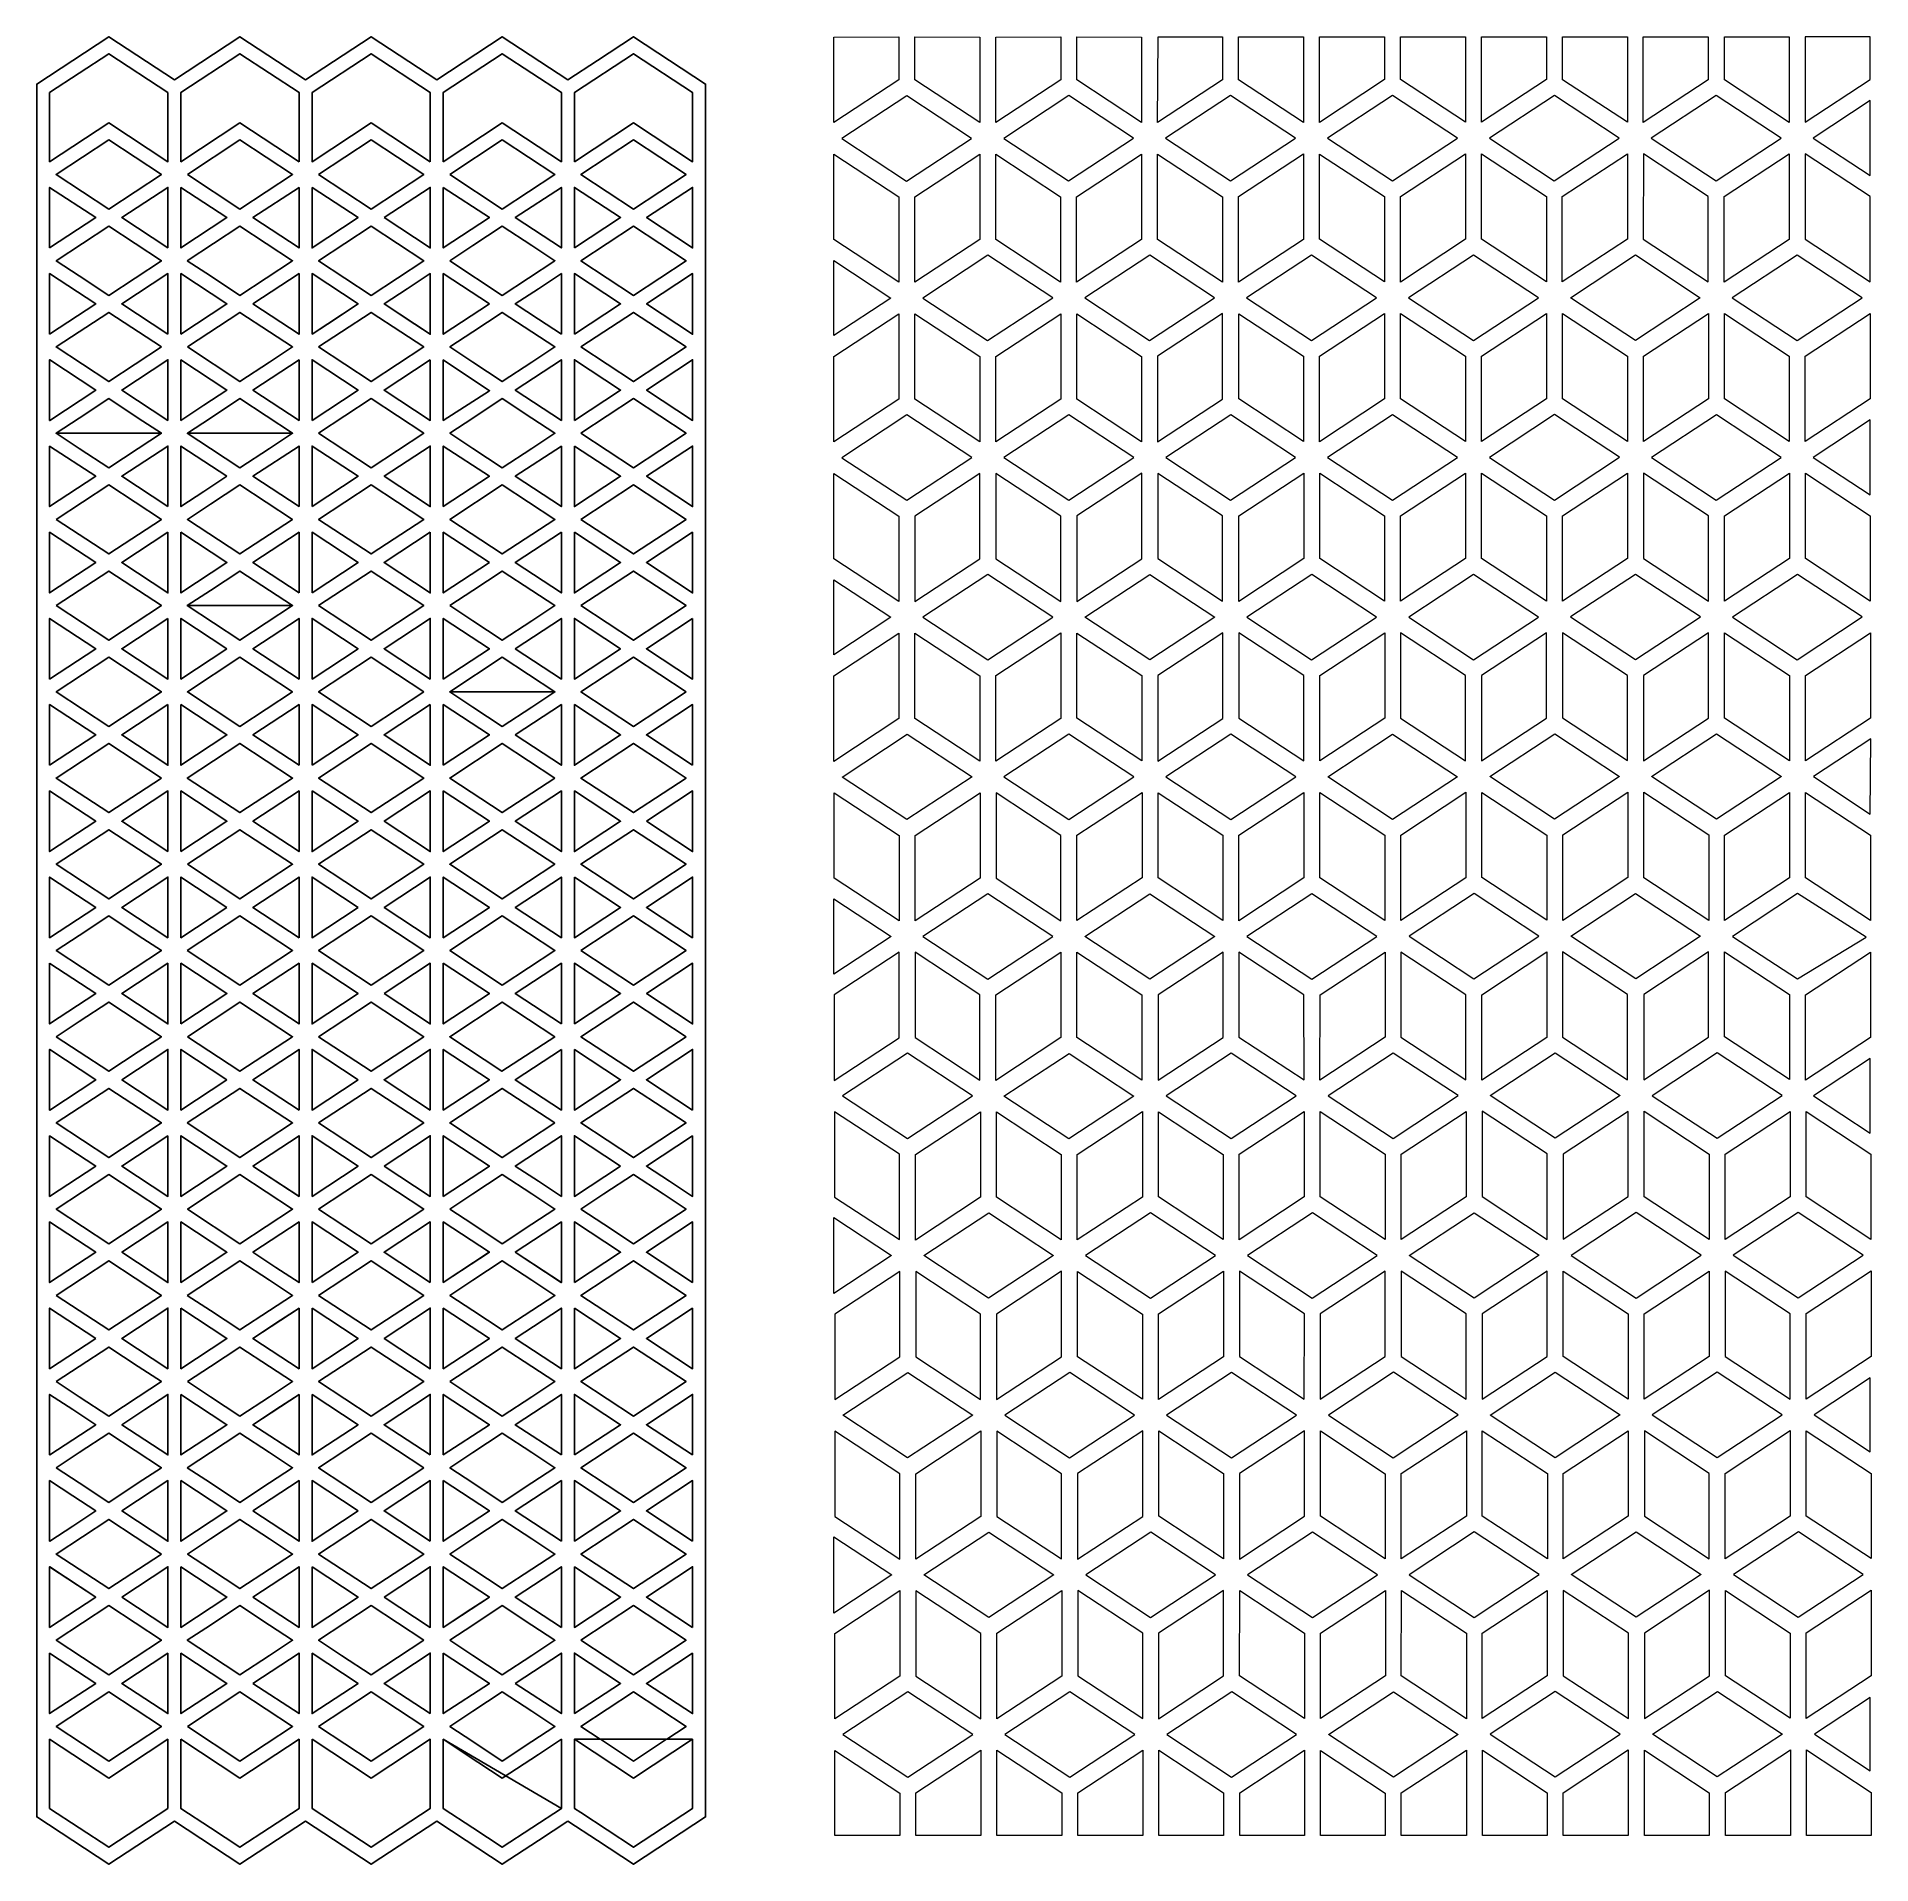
# Model space of a CAD drawing. Header units: centimetres. Extents: x -127 to 127, y -127 to 127.
import ezdxf

# ---------------------------------------------------------------- set-up
doc = ezdxf.new("R2010")
doc.units = ezdxf.units.CM
doc.header["$MEASUREMENT"] = 0
doc.layers.add('layer 1', color=7, linetype='Continuous')

msp = doc.modelspace()

# ---------------------------------------------------------------- linework, layer by layer
at = {"layer": 'layer 1', "color": 114}
for points, knots in [([(-53.56525, -120.75781), (-53.56525, -120.75781), (-49.46533, -123.45153), (-49.46533, -123.45153), (-49.46533, -123.45153), (-49.46533, -123.45153), (-44.46525, -126.73654), (-44.46525, -126.73654), (-44.46525, -126.73654), (-44.46525, -126.73654), (-39.46517, -123.45153), (-39.46517, -123.45153), (-39.46517, -123.45153), (-39.46517, -123.45153), (-34.46525, -120.16652), (-34.46525, -120.16652), (-34.46525, -120.16652), (-34.46525, -120.16652), (-34.46525, -113.59651), (-34.46525, -113.59651), (-34.46525, -113.59651), (-34.46525, -113.59651), (-34.46525, -107.02649), (-34.46525, -107.02649), (-34.46525, -107.02649), (-34.46525, -107.02649), (-34.46525, 120.16648), (-34.46525, 120.16648), (-34.46525, 120.16648), (-34.46525, 120.16648), (-44.46525, 126.7365), (-44.46525, 126.7365), (-44.46525, 126.7365), (-44.46525, 126.7365), (-49.46533, 123.45149), (-49.46533, 123.45149), (-49.46533, 123.45149), (-49.46533, 123.45149), (-53.56523, 120.75779), (-53.56523, 120.75779), (-53.56523, 120.75779), (-53.56523, 120.75779), (-62.66525, 126.73651), (-62.66525, 126.73651), (-62.66525, 126.73651), (-62.66525, 126.73651), (-71.76524, 120.7578), (-71.76524, 120.7578), (-71.76524, 120.7578), (-71.76524, 120.7578), (-80.86525, 126.73652), (-80.86525, 126.73652), (-80.86525, 126.73652), (-80.86525, 126.73652), (-89.96525, 120.75781), (-89.96525, 120.75781), (-89.96525, 120.75781), (-89.96525, 120.75781), (-99.06525, 126.73653), (-99.06525, 126.73653), (-99.06525, 126.73653), (-99.06525, 126.73653), (-108.16524, 120.75782), (-108.16524, 120.75782), (-108.16524, 120.75782), (-108.16524, 120.75782), (-117.26525, 126.73654), (-117.26525, 126.73654), (-117.26525, 126.73654), (-117.26525, 126.73654), (-127.26525, 120.16652), (-127.26525, 120.16652), (-127.26525, 120.16652), (-127.26525, 120.16652), (-127.26525, -120.16648), (-127.26525, -120.16648), (-127.26525, -120.16648), (-127.26525, -120.16648), (-117.26525, -126.7365), (-117.26525, -126.7365), (-117.26525, -126.7365), (-117.26525, -126.7365), (-108.16524, -120.75779), (-108.16524, -120.75779), (-108.16524, -120.75779), (-108.16524, -120.75779), (-99.06525, -126.73651), (-99.06525, -126.73651), (-99.06525, -126.73651), (-99.06525, -126.73651), (-89.96524, -120.7578), (-89.96524, -120.7578), (-89.96524, -120.7578), (-89.96524, -120.7578), (-80.86525, -126.73652), (-80.86525, -126.73652), (-80.86525, -126.73652), (-80.86525, -126.73652), (-71.76524, -120.75781), (-71.76524, -120.75781), (-71.76524, -120.75781), (-71.76524, -120.75781), (-67.66533, -123.45152), (-67.66533, -123.45152), (-67.66533, -123.45152), (-67.66533, -123.45152), (-62.66525, -126.73653), (-62.66525, -126.73653), (-62.66525, -126.73653), (-62.66525, -126.73653), (-57.66517, -123.45152), (-57.66517, -123.45152), (-57.66517, -123.45152), (-57.66517, -123.45152), (-53.56527, -120.75783), (-53.56527, -120.75783), (-53.56527, -120.75783), (-53.56527, -120.75783), (-53.56525, -120.75781), (-53.56525, -120.75781)], [0, 0, 0, 0, 0.032258065, 0.032258065, 0.032258065, 0.032258065, 0.064516129, 0.064516129, 0.064516129, 0.064516129, 0.096774194, 0.096774194, 0.096774194, 0.096774194, 0.129032258, 0.129032258, 0.129032258, 0.129032258, 0.161290323, 0.161290323, 0.161290323, 0.161290323, 0.193548387, 0.193548387, 0.193548387, 0.193548387, 0.225806452, 0.225806452, 0.225806452, 0.225806452, 0.258064516, 0.258064516, 0.258064516, 0.258064516, 0.290322581, 0.290322581, 0.290322581, 0.290322581, 0.322580645, 0.322580645, 0.322580645, 0.322580645, 0.35483871, 0.35483871, 0.35483871, 0.35483871, 0.387096774, 0.387096774, 0.387096774, 0.387096774, 0.419354839, 0.419354839, 0.419354839, 0.419354839, 0.451612903, 0.451612903, 0.451612903, 0.451612903, 0.483870968, 0.483870968, 0.483870968, 0.483870968, 0.516129032, 0.516129032, 0.516129032, 0.516129032, 0.548387097, 0.548387097, 0.548387097, 0.548387097, 0.580645161, 0.580645161, 0.580645161, 0.580645161, 0.612903226, 0.612903226, 0.612903226, 0.612903226, 0.64516129, 0.64516129, 0.64516129, 0.64516129, 0.677419355, 0.677419355, 0.677419355, 0.677419355, 0.709677419, 0.709677419, 0.709677419, 0.709677419, 0.741935484, 0.741935484, 0.741935484, 0.741935484, 0.774193548, 0.774193548, 0.774193548, 0.774193548, 0.806451613, 0.806451613, 0.806451613, 0.806451613, 0.838709677, 0.838709677, 0.838709677, 0.838709677, 0.870967742, 0.870967742, 0.870967742, 0.870967742, 0.903225806, 0.903225806, 0.903225806, 0.903225806, 0.935483871, 0.935483871, 0.935483871, 0.935483871, 1, 1, 1, 1]), ([(-125.46525, 109.38989), (-125.46525, 109.38989), (-125.46525, 118.98392), (-125.46525, 118.98392), (-125.46525, 118.98392), (-125.46525, 118.98392), (-117.26525, 124.37133), (-117.26525, 124.37133), (-117.26525, 124.37133), (-117.26525, 124.37133), (-109.06525, 118.98392), (-109.06525, 118.98392), (-109.06525, 118.98392), (-109.06525, 118.98392), (-109.06526, 109.38991), (-109.06526, 109.38991), (-109.06526, 109.38991), (-109.06526, 109.38991), (-117.26525, 114.77731), (-117.26525, 114.77731), (-117.26525, 114.77731), (-117.26525, 114.77731), (-125.46525, 109.38989), (-125.46525, 109.38989)], [0, 0, 0, 0, 0.142857143, 0.142857143, 0.142857143, 0.142857143, 0.285714286, 0.285714286, 0.285714286, 0.285714286, 0.428571429, 0.428571429, 0.428571429, 0.428571429, 0.571428571, 0.571428571, 0.571428571, 0.571428571, 0.714285714, 0.714285714, 0.714285714, 0.714285714, 1, 1, 1, 1]), ([(-90.86524, 109.38989), (-90.86524, 109.38989), (-90.86525, 118.98391), (-90.86525, 118.98391), (-90.86525, 118.98391), (-90.86525, 118.98391), (-99.06525, 124.37132), (-99.06525, 124.37132), (-99.06525, 124.37132), (-99.06525, 124.37132), (-107.26525, 118.98391), (-107.26525, 118.98391), (-107.26525, 118.98391), (-107.26525, 118.98391), (-107.26525, 109.38988), (-107.26525, 109.38988), (-107.26525, 109.38988), (-107.26525, 109.38988), (-99.06525, 114.7773), (-99.06525, 114.7773), (-99.06525, 114.7773), (-99.06525, 114.7773), (-90.86524, 109.38989), (-90.86524, 109.38989)], [0, 0, 0, 0, 0.142857143, 0.142857143, 0.142857143, 0.142857143, 0.285714286, 0.285714286, 0.285714286, 0.285714286, 0.428571429, 0.428571429, 0.428571429, 0.428571429, 0.571428571, 0.571428571, 0.571428571, 0.571428571, 0.714285714, 0.714285714, 0.714285714, 0.714285714, 1, 1, 1, 1]), ([(-72.66526, 109.38989), (-72.66526, 109.38989), (-72.66525, 118.9839), (-72.66525, 118.9839), (-72.66525, 118.9839), (-72.66525, 118.9839), (-80.86525, 124.37131), (-80.86525, 124.37131), (-80.86525, 124.37131), (-80.86525, 124.37131), (-89.06525, 118.9839), (-89.06525, 118.9839), (-89.06525, 118.9839), (-89.06525, 118.9839), (-89.06525, 109.38988), (-89.06525, 109.38988), (-89.06525, 109.38988), (-89.06525, 109.38988), (-80.86525, 114.77729), (-80.86525, 114.77729), (-80.86525, 114.77729), (-80.86525, 114.77729), (-72.66526, 109.38989), (-72.66526, 109.38989)], [0, 0, 0, 0, 0.142857143, 0.142857143, 0.142857143, 0.142857143, 0.285714286, 0.285714286, 0.285714286, 0.285714286, 0.428571429, 0.428571429, 0.428571429, 0.428571429, 0.571428571, 0.571428571, 0.571428571, 0.571428571, 0.714285714, 0.714285714, 0.714285714, 0.714285714, 1, 1, 1, 1]), ([(-70.86524, 109.38988), (-70.86524, 109.38988), (-62.66525, 114.77728), (-62.66525, 114.77728), (-62.66525, 114.77728), (-62.66525, 114.77728), (-54.46526, 109.38988), (-54.46526, 109.38988), (-54.46526, 109.38988), (-54.46526, 109.38988), (-54.46525, 118.98389), (-54.46525, 118.98389), (-54.46525, 118.98389), (-54.46525, 118.98389), (-62.66525, 124.3713), (-62.66525, 124.3713), (-62.66525, 124.3713), (-62.66525, 124.3713), (-70.86525, 118.9839), (-70.86525, 118.9839), (-70.86525, 118.9839), (-70.86525, 118.9839), (-70.86524, 109.38988), (-70.86524, 109.38988)], [0, 0, 0, 0, 0.142857143, 0.142857143, 0.142857143, 0.142857143, 0.285714286, 0.285714286, 0.285714286, 0.285714286, 0.428571429, 0.428571429, 0.428571429, 0.428571429, 0.571428571, 0.571428571, 0.571428571, 0.571428571, 0.714285714, 0.714285714, 0.714285714, 0.714285714, 1, 1, 1, 1]), ([(-52.66524, 109.38986), (-52.66524, 109.38986), (-44.46525, 114.77727), (-44.46525, 114.77727), (-44.46525, 114.77727), (-44.46525, 114.77727), (-36.26525, 109.38988), (-36.26525, 109.38988), (-36.26525, 109.38988), (-36.26525, 109.38988), (-36.26525, 118.98388), (-36.26525, 118.98388), (-36.26525, 118.98388), (-36.26525, 118.98388), (-44.46525, 124.37129), (-44.46525, 124.37129), (-44.46525, 124.37129), (-44.46525, 124.37129), (-52.66525, 118.98388), (-52.66525, 118.98388), (-52.66525, 118.98388), (-52.66525, 118.98388), (-52.66524, 109.38986), (-52.66524, 109.38986)], [0, 0, 0, 0, 0.142857143, 0.142857143, 0.142857143, 0.142857143, 0.285714286, 0.285714286, 0.285714286, 0.285714286, 0.428571429, 0.428571429, 0.428571429, 0.428571429, 0.571428571, 0.571428571, 0.571428571, 0.571428571, 0.714285714, 0.714285714, 0.714285714, 0.714285714, 1, 1, 1, 1]), ([(-109.96659, 107.61688), (-109.96659, 107.61688), (-117.26525, 112.4121), (-117.26525, 112.4121), (-117.26525, 112.4121), (-117.26525, 112.4121), (-124.56389, 107.61688), (-124.56389, 107.61688), (-124.56389, 107.61688), (-124.56389, 107.61688), (-117.26525, 102.82168), (-117.26525, 102.82168), (-117.26525, 102.82168), (-117.26525, 102.82168), (-109.96659, 107.61688), (-109.96659, 107.61688)], [0, 0, 0, 0, 0.2, 0.2, 0.2, 0.2, 0.4, 0.4, 0.4, 0.4, 0.6, 0.6, 0.6, 0.6, 1, 1, 1, 1]), ([(-106.3639, 107.61688), (-106.3639, 107.61688), (-99.06525, 112.41209), (-99.06525, 112.41209), (-99.06525, 112.41209), (-99.06525, 112.41209), (-91.76658, 107.61687), (-91.76658, 107.61687), (-91.76658, 107.61687), (-91.76658, 107.61687), (-99.06525, 102.82167), (-99.06525, 102.82167), (-99.06525, 102.82167), (-99.06525, 102.82167), (-106.3639, 107.61688), (-106.3639, 107.61688)], [0, 0, 0, 0, 0.2, 0.2, 0.2, 0.2, 0.4, 0.4, 0.4, 0.4, 0.6, 0.6, 0.6, 0.6, 1, 1, 1, 1]), ([(-88.16388, 107.61686), (-88.16388, 107.61686), (-80.86525, 112.41208), (-80.86525, 112.41208), (-80.86525, 112.41208), (-80.86525, 112.41208), (-73.5666, 107.61687), (-73.5666, 107.61687), (-73.5666, 107.61687), (-73.5666, 107.61687), (-80.86525, 102.82166), (-80.86525, 102.82166), (-80.86525, 102.82166), (-80.86525, 102.82166), (-88.16388, 107.61686), (-88.16388, 107.61686)], [0, 0, 0, 0, 0.2, 0.2, 0.2, 0.2, 0.4, 0.4, 0.4, 0.4, 0.6, 0.6, 0.6, 0.6, 1, 1, 1, 1]), ([(-69.96389, 107.61685), (-69.96389, 107.61685), (-62.66525, 112.41207), (-62.66525, 112.41207), (-62.66525, 112.41207), (-62.66525, 112.41207), (-55.3666, 107.61685), (-55.3666, 107.61685), (-55.3666, 107.61685), (-55.3666, 107.61685), (-62.66525, 102.82165), (-62.66525, 102.82165), (-62.66525, 102.82165), (-62.66525, 102.82165), (-69.96389, 107.61685), (-69.96389, 107.61685)], [0, 0, 0, 0, 0.2, 0.2, 0.2, 0.2, 0.4, 0.4, 0.4, 0.4, 0.6, 0.6, 0.6, 0.6, 1, 1, 1, 1]), ([(-37.16659, 107.61684), (-37.16659, 107.61684), (-44.46525, 112.41206), (-44.46525, 112.41206), (-44.46525, 112.41206), (-44.46525, 112.41206), (-51.76391, 107.61685), (-51.76391, 107.61685), (-51.76391, 107.61685), (-51.76391, 107.61685), (-44.46525, 102.82164), (-44.46525, 102.82164), (-44.46525, 102.82164), (-44.46525, 102.82164), (-37.16659, 107.61684), (-37.16659, 107.61684)], [0, 0, 0, 0, 0.2, 0.2, 0.2, 0.2, 0.4, 0.4, 0.4, 0.4, 0.6, 0.6, 0.6, 0.6, 1, 1, 1, 1]), ([(-125.46524, 97.43427), (-125.46524, 97.43427), (-119.06527, 101.63907), (-119.06527, 101.63907), (-119.06527, 101.63907), (-119.06527, 101.63907), (-125.46525, 105.84386), (-125.46525, 105.84386), (-125.46525, 105.84386), (-125.46525, 105.84386), (-125.46524, 97.43427), (-125.46524, 97.43427)], [0, 0, 0, 0, 0.25, 0.25, 0.25, 0.25, 0.5, 0.5, 0.5, 0.5, 1, 1, 1, 1]), ([(-109.06525, 97.43428), (-109.06525, 97.43428), (-115.46522, 101.63906), (-115.46522, 101.63906), (-115.46522, 101.63906), (-115.46522, 101.63906), (-109.06525, 105.84386), (-109.06525, 105.84386), (-109.06525, 105.84386), (-109.06525, 105.84386), (-109.06525, 97.43428), (-109.06525, 97.43428)], [0, 0, 0, 0, 0.25, 0.25, 0.25, 0.25, 0.5, 0.5, 0.5, 0.5, 1, 1, 1, 1]), ([(-107.26524, 105.84385), (-107.26524, 105.84385), (-100.86528, 101.63906), (-100.86528, 101.63906), (-100.86528, 101.63906), (-100.86528, 101.63906), (-107.26525, 97.43428), (-107.26525, 97.43428), (-107.26525, 97.43428), (-107.26525, 97.43428), (-107.26524, 105.84385), (-107.26524, 105.84385)], [0, 0, 0, 0, 0.25, 0.25, 0.25, 0.25, 0.5, 0.5, 0.5, 0.5, 1, 1, 1, 1]), ([(-90.86524, 105.84384), (-90.86524, 105.84384), (-90.86525, 97.43427), (-90.86525, 97.43427), (-90.86525, 97.43427), (-90.86525, 97.43427), (-97.26523, 101.63906), (-97.26523, 101.63906), (-97.26523, 101.63906), (-97.26523, 101.63906), (-90.86524, 105.84384), (-90.86524, 105.84384)], [0, 0, 0, 0, 0.25, 0.25, 0.25, 0.25, 0.5, 0.5, 0.5, 0.5, 1, 1, 1, 1]), ([(-89.06526, 105.84385), (-89.06526, 105.84385), (-82.66527, 101.63905), (-82.66527, 101.63905), (-82.66527, 101.63905), (-82.66527, 101.63905), (-89.06524, 97.43425), (-89.06524, 97.43425), (-89.06524, 97.43425), (-89.06524, 97.43425), (-89.06526, 105.84385), (-89.06526, 105.84385)], [0, 0, 0, 0, 0.25, 0.25, 0.25, 0.25, 0.5, 0.5, 0.5, 0.5, 1, 1, 1, 1]), ([(-79.06522, 101.63904), (-79.06522, 101.63904), (-72.66525, 105.84382), (-72.66525, 105.84382), (-72.66525, 105.84382), (-72.66525, 105.84382), (-72.66525, 97.43427), (-72.66525, 97.43427), (-72.66525, 97.43427), (-72.66525, 97.43427), (-79.06522, 101.63904), (-79.06522, 101.63904)], [0, 0, 0, 0, 0.25, 0.25, 0.25, 0.25, 0.5, 0.5, 0.5, 0.5, 1, 1, 1, 1]), ([(-70.86525, 105.84383), (-70.86525, 105.84383), (-70.86525, 97.43424), (-70.86525, 97.43424), (-70.86525, 97.43424), (-70.86525, 97.43424), (-64.46527, 101.63903), (-64.46527, 101.63903), (-64.46527, 101.63903), (-64.46527, 101.63903), (-70.86525, 105.84383), (-70.86525, 105.84383)], [0, 0, 0, 0, 0.25, 0.25, 0.25, 0.25, 0.5, 0.5, 0.5, 0.5, 1, 1, 1, 1]), ([(-60.86522, 101.63905), (-60.86522, 101.63905), (-54.46525, 97.43426), (-54.46525, 97.43426), (-54.46525, 97.43426), (-54.46525, 97.43426), (-54.46525, 105.84383), (-54.46525, 105.84383), (-54.46525, 105.84383), (-54.46525, 105.84383), (-60.86522, 101.63905), (-60.86522, 101.63905)], [0, 0, 0, 0, 0.25, 0.25, 0.25, 0.25, 0.5, 0.5, 0.5, 0.5, 1, 1, 1, 1]), ([(-52.66525, 97.43424), (-52.66525, 97.43424), (-46.26528, 101.63902), (-46.26528, 101.63902), (-46.26528, 101.63902), (-46.26528, 101.63902), (-52.66526, 105.84383), (-52.66526, 105.84383), (-52.66526, 105.84383), (-52.66526, 105.84383), (-52.66525, 97.43424), (-52.66525, 97.43424)], [0, 0, 0, 0, 0.25, 0.25, 0.25, 0.25, 0.5, 0.5, 0.5, 0.5, 1, 1, 1, 1]), ([(-42.66521, 101.63902), (-42.66521, 101.63902), (-36.26525, 97.43424), (-36.26525, 97.43424), (-36.26525, 97.43424), (-36.26525, 97.43424), (-36.26524, 105.84382), (-36.26524, 105.84382), (-36.26524, 105.84382), (-36.26524, 105.84382), (-42.66521, 101.63902), (-42.66521, 101.63902)], [0, 0, 0, 0, 0.25, 0.25, 0.25, 0.25, 0.5, 0.5, 0.5, 0.5, 1, 1, 1, 1]), ([(-124.56665, 95.65946), (-124.56665, 95.65946), (-121.36532, 93.55615), (-121.36532, 93.55615), (-121.36532, 93.55615), (-121.36532, 93.55615), (-117.26525, 90.86245), (-117.26525, 90.86245), (-117.26525, 90.86245), (-117.26525, 90.86245), (-109.96387, 95.65946), (-109.96387, 95.65946), (-109.96387, 95.65946), (-109.96387, 95.65946), (-117.26525, 100.45647), (-117.26525, 100.45647), (-117.26525, 100.45647), (-117.26525, 100.45647), (-124.56665, 95.65946), (-124.56665, 95.65946)], [0, 0, 0, 0, 0.166666667, 0.166666667, 0.166666667, 0.166666667, 0.333333333, 0.333333333, 0.333333333, 0.333333333, 0.5, 0.5, 0.5, 0.5, 0.666666667, 0.666666667, 0.666666667, 0.666666667, 1, 1, 1, 1]), ([(-106.36665, 95.65945), (-106.36665, 95.65945), (-99.06525, 100.45646), (-99.06525, 100.45646), (-99.06525, 100.45646), (-99.06525, 100.45646), (-91.76384, 95.65944), (-91.76384, 95.65944), (-91.76384, 95.65944), (-91.76384, 95.65944), (-99.06525, 90.86244), (-99.06525, 90.86244), (-99.06525, 90.86244), (-99.06525, 90.86244), (-103.16532, 93.55614), (-103.16532, 93.55614), (-103.16532, 93.55614), (-103.16532, 93.55614), (-106.36665, 95.65945), (-106.36665, 95.65945)], [0, 0, 0, 0, 0.166666667, 0.166666667, 0.166666667, 0.166666667, 0.333333333, 0.333333333, 0.333333333, 0.333333333, 0.5, 0.5, 0.5, 0.5, 0.666666667, 0.666666667, 0.666666667, 0.666666667, 1, 1, 1, 1]), ([(-88.16664, 95.65944), (-88.16664, 95.65944), (-80.86525, 90.86243), (-80.86525, 90.86243), (-80.86525, 90.86243), (-80.86525, 90.86243), (-73.56387, 95.65944), (-73.56387, 95.65944), (-73.56387, 95.65944), (-73.56387, 95.65944), (-80.86525, 100.45645), (-80.86525, 100.45645), (-80.86525, 100.45645), (-80.86525, 100.45645), (-88.16664, 95.65944), (-88.16664, 95.65944)], [0, 0, 0, 0, 0.2, 0.2, 0.2, 0.2, 0.4, 0.4, 0.4, 0.4, 0.6, 0.6, 0.6, 0.6, 1, 1, 1, 1]), ([(-69.96665, 95.65943), (-69.96665, 95.65943), (-66.76532, 97.76274), (-66.76532, 97.76274), (-66.76532, 97.76274), (-66.76532, 97.76274), (-62.66525, 100.45644), (-62.66525, 100.45644), (-62.66525, 100.45644), (-62.66525, 100.45644), (-58.56518, 97.76274), (-58.56518, 97.76274), (-58.56518, 97.76274), (-58.56518, 97.76274), (-55.36385, 95.65942), (-55.36385, 95.65942), (-55.36385, 95.65942), (-55.36385, 95.65942), (-62.66525, 90.86242), (-62.66525, 90.86242), (-62.66525, 90.86242), (-62.66525, 90.86242), (-69.96665, 95.65943), (-69.96665, 95.65943)], [0, 0, 0, 0, 0.142857143, 0.142857143, 0.142857143, 0.142857143, 0.285714286, 0.285714286, 0.285714286, 0.285714286, 0.428571429, 0.428571429, 0.428571429, 0.428571429, 0.571428571, 0.571428571, 0.571428571, 0.571428571, 0.714285714, 0.714285714, 0.714285714, 0.714285714, 1, 1, 1, 1]), ([(-51.76664, 95.65942), (-51.76664, 95.65942), (-44.46525, 90.86241), (-44.46525, 90.86241), (-44.46525, 90.86241), (-44.46525, 90.86241), (-37.16386, 95.65941), (-37.16386, 95.65941), (-37.16386, 95.65941), (-37.16386, 95.65941), (-44.46525, 100.45643), (-44.46525, 100.45643), (-44.46525, 100.45643), (-44.46525, 100.45643), (-51.76664, 95.65942), (-51.76664, 95.65942)], [0, 0, 0, 0, 0.2, 0.2, 0.2, 0.2, 0.4, 0.4, 0.4, 0.4, 0.6, 0.6, 0.6, 0.6, 1, 1, 1, 1]), ([(-125.46526, 85.47505), (-125.46526, 85.47505), (-119.06529, 89.67985), (-119.06529, 89.67985), (-119.06529, 89.67985), (-119.06529, 89.67985), (-125.46525, 93.88464), (-125.46525, 93.88464), (-125.46525, 93.88464), (-125.46525, 93.88464), (-125.46525, 89.68165), (-125.46525, 89.68165), (-125.46525, 89.68165), (-125.46525, 89.68165), (-125.46526, 85.47505), (-125.46526, 85.47505)], [0, 0, 0, 0, 0.2, 0.2, 0.2, 0.2, 0.4, 0.4, 0.4, 0.4, 0.6, 0.6, 0.6, 0.6, 1, 1, 1, 1]), ([(-109.06524, 85.47507), (-109.06524, 85.47507), (-109.06524, 93.88463), (-109.06524, 93.88463), (-109.06524, 93.88463), (-109.06524, 93.88463), (-115.46521, 89.67985), (-115.46521, 89.67985), (-115.46521, 89.67985), (-115.46521, 89.67985), (-109.06524, 85.47507), (-109.06524, 85.47507)], [0, 0, 0, 0, 0.25, 0.25, 0.25, 0.25, 0.5, 0.5, 0.5, 0.5, 1, 1, 1, 1]), ([(-107.26525, 85.47504), (-107.26525, 85.47504), (-100.86528, 89.67984), (-100.86528, 89.67984), (-100.86528, 89.67984), (-100.86528, 89.67984), (-107.26525, 93.88462), (-107.26525, 93.88462), (-107.26525, 93.88462), (-107.26525, 93.88462), (-107.26525, 85.47504), (-107.26525, 85.47504)], [0, 0, 0, 0, 0.25, 0.25, 0.25, 0.25, 0.5, 0.5, 0.5, 0.5, 1, 1, 1, 1]), ([(-97.26522, 89.67984), (-97.26522, 89.67984), (-90.86525, 93.88463), (-90.86525, 93.88463), (-90.86525, 93.88463), (-90.86525, 93.88463), (-90.86525, 85.47507), (-90.86525, 85.47507), (-90.86525, 85.47507), (-90.86525, 85.47507), (-97.26522, 89.67984), (-97.26522, 89.67984)], [0, 0, 0, 0, 0.25, 0.25, 0.25, 0.25, 0.5, 0.5, 0.5, 0.5, 1, 1, 1, 1]), ([(-89.06525, 85.47503), (-89.06525, 85.47503), (-89.06525, 85.47504), (-89.06525, 85.47504), (-89.06525, 85.47504), (-89.06525, 85.47504), (-89.06525, 85.47505), (-89.06525, 85.47505), (-89.06525, 85.47505), (-89.06525, 85.47505), (-89.06525, 93.88461), (-89.06525, 93.88461), (-89.06525, 93.88461), (-89.06525, 93.88461), (-82.66526, 89.67984), (-82.66526, 89.67984), (-82.66526, 89.67984), (-82.66526, 89.67984), (-89.06525, 85.47503), (-89.06525, 85.47503)], [0, 0, 0, 0, 0.166666667, 0.166666667, 0.166666667, 0.166666667, 0.333333333, 0.333333333, 0.333333333, 0.333333333, 0.5, 0.5, 0.5, 0.5, 0.666666667, 0.666666667, 0.666666667, 0.666666667, 1, 1, 1, 1]), ([(-79.06522, 89.67983), (-79.06522, 89.67983), (-79.0652, 89.67984), (-79.0652, 89.67984), (-79.0652, 89.67984), (-79.0652, 89.67984), (-79.06519, 89.67985), (-79.06519, 89.67985), (-79.06519, 89.67985), (-79.06519, 89.67985), (-75.86517, 91.78223), (-75.86517, 91.78223), (-75.86517, 91.78223), (-75.86517, 91.78223), (-72.66525, 93.88461), (-72.66525, 93.88461), (-72.66525, 93.88461), (-72.66525, 93.88461), (-72.66525, 85.47505), (-72.66525, 85.47505), (-72.66525, 85.47505), (-72.66525, 85.47505), (-72.66525, 85.47504), (-72.66525, 85.47504), (-72.66525, 85.47504), (-72.66525, 85.47504), (-79.06522, 89.67983), (-79.06522, 89.67983)], [0, 0, 0, 0, 0.125, 0.125, 0.125, 0.125, 0.25, 0.25, 0.25, 0.25, 0.375, 0.375, 0.375, 0.375, 0.5, 0.5, 0.5, 0.5, 0.625, 0.625, 0.625, 0.625, 0.75, 0.75, 0.75, 0.75, 1, 1, 1, 1]), ([(-64.46527, 89.67982), (-64.46527, 89.67982), (-64.46529, 89.67983), (-64.46529, 89.67983), (-64.46529, 89.67983), (-64.46529, 89.67983), (-70.86525, 93.88461), (-70.86525, 93.88461), (-70.86525, 93.88461), (-70.86525, 93.88461), (-70.86525, 85.47502), (-70.86525, 85.47502), (-70.86525, 85.47502), (-70.86525, 85.47502), (-64.46529, 89.67982), (-64.46529, 89.67982), (-64.46529, 89.67982), (-64.46529, 89.67982), (-64.46527, 89.67982), (-64.46527, 89.67982)], [0, 0, 0, 0, 0.166666667, 0.166666667, 0.166666667, 0.166666667, 0.333333333, 0.333333333, 0.333333333, 0.333333333, 0.5, 0.5, 0.5, 0.5, 0.666666667, 0.666666667, 0.666666667, 0.666666667, 1, 1, 1, 1]), ([(-54.46525, 85.47503), (-54.46525, 85.47503), (-54.46525, 93.88459), (-54.46525, 93.88459), (-54.46525, 93.88459), (-54.46525, 93.88459), (-57.66517, 91.78222), (-57.66517, 91.78222), (-57.66517, 91.78222), (-57.66517, 91.78222), (-60.86519, 89.67983), (-60.86519, 89.67983), (-60.86519, 89.67983), (-60.86519, 89.67983), (-57.66517, 87.57741), (-57.66517, 87.57741), (-57.66517, 87.57741), (-57.66517, 87.57741), (-54.46525, 85.47503), (-54.46525, 85.47503)], [0, 0, 0, 0, 0.166666667, 0.166666667, 0.166666667, 0.166666667, 0.333333333, 0.333333333, 0.333333333, 0.333333333, 0.5, 0.5, 0.5, 0.5, 0.666666667, 0.666666667, 0.666666667, 0.666666667, 1, 1, 1, 1]), ([(-52.66526, 85.47501), (-52.66526, 85.47501), (-46.26528, 89.6798), (-46.26528, 89.6798), (-46.26528, 89.6798), (-46.26528, 89.6798), (-52.66525, 93.88459), (-52.66525, 93.88459), (-52.66525, 93.88459), (-52.66525, 93.88459), (-52.66526, 85.47501), (-52.66526, 85.47501)], [0, 0, 0, 0, 0.25, 0.25, 0.25, 0.25, 0.5, 0.5, 0.5, 0.5, 1, 1, 1, 1]), ([(-42.66521, 89.67982), (-42.66521, 89.67982), (-36.26524, 85.47502), (-36.26524, 85.47502), (-36.26524, 85.47502), (-36.26524, 85.47502), (-36.26525, 93.88458), (-36.26525, 93.88458), (-36.26525, 93.88458), (-36.26525, 93.88458), (-42.66521, 89.67982), (-42.66521, 89.67982)], [0, 0, 0, 0, 0.25, 0.25, 0.25, 0.25, 0.5, 0.5, 0.5, 0.5, 1, 1, 1, 1]), ([(-89.06526, 85.47504), (-89.06526, 85.47504), (-89.06525, 85.47505), (-89.06525, 85.47505), (-89.06525, 85.47505), (-89.06525, 85.47505), (-85.86533, 87.57742), (-85.86533, 87.57742), (-85.86533, 87.57742), (-85.86533, 87.57742), (-82.66528, 89.67983), (-82.66528, 89.67983), (-82.66528, 89.67983), (-82.66528, 89.67983), (-89.06526, 85.47504), (-89.06526, 85.47504)], [0, 0, 0, 0, 0.2, 0.2, 0.2, 0.2, 0.4, 0.4, 0.4, 0.4, 0.6, 0.6, 0.6, 0.6, 1, 1, 1, 1]), ([(-79.06521, 89.67985), (-79.06521, 89.67985), (-79.0652, 89.67984), (-79.0652, 89.67984), (-79.0652, 89.67984), (-79.0652, 89.67984), (-79.06518, 89.67983), (-79.06518, 89.67983), (-79.06518, 89.67983), (-79.06518, 89.67983), (-75.86517, 87.57742), (-75.86517, 87.57742), (-75.86517, 87.57742), (-75.86517, 87.57742), (-72.67503, 85.48147), (-72.67503, 85.48147), (-72.67503, 85.48147), (-72.67503, 85.48147), (-72.66525, 85.47505), (-72.66525, 85.47505), (-72.66525, 85.47505), (-72.66525, 85.47505), (-79.06521, 89.67985), (-79.06521, 89.67985)], [0, 0, 0, 0, 0.142857143, 0.142857143, 0.142857143, 0.142857143, 0.285714286, 0.285714286, 0.285714286, 0.285714286, 0.428571429, 0.428571429, 0.428571429, 0.428571429, 0.571428571, 0.571428571, 0.571428571, 0.571428571, 0.714285714, 0.714285714, 0.714285714, 0.714285714, 1, 1, 1, 1]), ([(-109.96659, 83.70204), (-109.96659, 83.70204), (-117.26525, 78.90682), (-117.26525, 78.90682), (-117.26525, 78.90682), (-117.26525, 78.90682), (-124.5639, 83.70203), (-124.5639, 83.70203), (-124.5639, 83.70203), (-124.5639, 83.70203), (-117.26525, 88.49724), (-117.26525, 88.49724), (-117.26525, 88.49724), (-117.26525, 88.49724), (-109.96659, 83.70204), (-109.96659, 83.70204)], [0, 0, 0, 0, 0.2, 0.2, 0.2, 0.2, 0.4, 0.4, 0.4, 0.4, 0.6, 0.6, 0.6, 0.6, 1, 1, 1, 1]), ([(-106.3639, 83.70202), (-106.3639, 83.70202), (-99.06525, 88.49723), (-99.06525, 88.49723), (-99.06525, 88.49723), (-99.06525, 88.49723), (-94.96518, 85.80353), (-94.96518, 85.80353), (-94.96518, 85.80353), (-94.96518, 85.80353), (-91.7666, 83.70203), (-91.7666, 83.70203), (-91.7666, 83.70203), (-91.7666, 83.70203), (-94.96518, 81.60051), (-94.96518, 81.60051), (-94.96518, 81.60051), (-94.96518, 81.60051), (-99.06525, 78.90681), (-99.06525, 78.90681), (-99.06525, 78.90681), (-99.06525, 78.90681), (-106.3639, 83.70202), (-106.3639, 83.70202)], [0, 0, 0, 0, 0.142857143, 0.142857143, 0.142857143, 0.142857143, 0.285714286, 0.285714286, 0.285714286, 0.285714286, 0.428571429, 0.428571429, 0.428571429, 0.428571429, 0.571428571, 0.571428571, 0.571428571, 0.571428571, 0.714285714, 0.714285714, 0.714285714, 0.714285714, 1, 1, 1, 1]), ([(-88.16391, 83.70201), (-88.16391, 83.70201), (-84.96532, 85.80352), (-84.96532, 85.80352), (-84.96532, 85.80352), (-84.96532, 85.80352), (-80.86525, 88.49722), (-80.86525, 88.49722), (-80.86525, 88.49722), (-80.86525, 88.49722), (-76.76518, 85.80352), (-76.76518, 85.80352), (-76.76518, 85.80352), (-76.76518, 85.80352), (-73.56659, 83.70202), (-73.56659, 83.70202), (-73.56659, 83.70202), (-73.56659, 83.70202), (-80.86525, 78.9068), (-80.86525, 78.9068), (-80.86525, 78.9068), (-80.86525, 78.9068), (-88.16391, 83.70201), (-88.16391, 83.70201)], [0, 0, 0, 0, 0.142857143, 0.142857143, 0.142857143, 0.142857143, 0.285714286, 0.285714286, 0.285714286, 0.285714286, 0.428571429, 0.428571429, 0.428571429, 0.428571429, 0.571428571, 0.571428571, 0.571428571, 0.571428571, 0.714285714, 0.714285714, 0.714285714, 0.714285714, 1, 1, 1, 1]), ([(-69.96391, 83.702), (-69.96391, 83.702), (-66.76532, 81.60049), (-66.76532, 81.60049), (-66.76532, 81.60049), (-66.76532, 81.60049), (-62.66525, 78.90679), (-62.66525, 78.90679), (-62.66525, 78.90679), (-62.66525, 78.90679), (-58.56518, 81.60049), (-58.56518, 81.60049), (-58.56518, 81.60049), (-58.56518, 81.60049), (-55.36659, 83.70201), (-55.36659, 83.70201), (-55.36659, 83.70201), (-55.36659, 83.70201), (-58.56518, 85.80351), (-58.56518, 85.80351), (-58.56518, 85.80351), (-58.56518, 85.80351), (-62.66525, 88.49721), (-62.66525, 88.49721), (-62.66525, 88.49721), (-62.66525, 88.49721), (-66.76532, 85.80351), (-66.76532, 85.80351), (-66.76532, 85.80351), (-66.76532, 85.80351), (-69.96391, 83.702), (-69.96391, 83.702)], [0, 0, 0, 0, 0.111111111, 0.111111111, 0.111111111, 0.111111111, 0.222222222, 0.222222222, 0.222222222, 0.222222222, 0.333333333, 0.333333333, 0.333333333, 0.333333333, 0.444444444, 0.444444444, 0.444444444, 0.444444444, 0.555555556, 0.555555556, 0.555555556, 0.555555556, 0.666666667, 0.666666667, 0.666666667, 0.666666667, 0.777777778, 0.777777778, 0.777777778, 0.777777778, 1, 1, 1, 1]), ([(-51.76389, 83.702), (-51.76389, 83.702), (-44.46525, 88.4972), (-44.46525, 88.4972), (-44.46525, 88.4972), (-44.46525, 88.4972), (-37.16661, 83.70199), (-37.16661, 83.70199), (-37.16661, 83.70199), (-37.16661, 83.70199), (-44.46525, 78.90678), (-44.46525, 78.90678), (-44.46525, 78.90678), (-44.46525, 78.90678), (-51.76389, 83.702), (-51.76389, 83.702)], [0, 0, 0, 0, 0.2, 0.2, 0.2, 0.2, 0.4, 0.4, 0.4, 0.4, 0.6, 0.6, 0.6, 0.6, 1, 1, 1, 1]), ([(-125.46525, 81.92902), (-125.46525, 81.92902), (-125.45526, 81.92246), (-125.45526, 81.92246), (-125.45526, 81.92246), (-125.45526, 81.92246), (-119.06526, 77.72423), (-119.06526, 77.72423), (-119.06526, 77.72423), (-119.06526, 77.72423), (-125.45526, 73.526), (-125.45526, 73.526), (-125.45526, 73.526), (-125.45526, 73.526), (-125.46525, 73.51944), (-125.46525, 73.51944), (-125.46525, 73.51944), (-125.46525, 73.51944), (-125.46525, 81.92902), (-125.46525, 81.92902)], [0, 0, 0, 0, 0.166666667, 0.166666667, 0.166666667, 0.166666667, 0.333333333, 0.333333333, 0.333333333, 0.333333333, 0.5, 0.5, 0.5, 0.5, 0.666666667, 0.666666667, 0.666666667, 0.666666667, 1, 1, 1, 1]), ([(-125.46525, 73.51943), (-125.46525, 73.51943), (-125.46525, 73.51944), (-125.46525, 73.51944), (-125.46525, 73.51944), (-125.46525, 73.51944), (-125.46525, 77.72241), (-125.46525, 77.72241), (-125.46525, 77.72241), (-125.46525, 77.72241), (-125.46525, 81.92901), (-125.46525, 81.92901), (-125.46525, 81.92901), (-125.46525, 81.92901), (-125.46525, 73.51943), (-125.46525, 73.51943)], [0, 0, 0, 0, 0.2, 0.2, 0.2, 0.2, 0.4, 0.4, 0.4, 0.4, 0.6, 0.6, 0.6, 0.6, 1, 1, 1, 1]), ([(-109.06525, 73.51943), (-109.06525, 73.51943), (-115.46521, 77.72423), (-115.46521, 77.72423), (-115.46521, 77.72423), (-115.46521, 77.72423), (-109.06525, 81.929), (-109.06525, 81.929), (-109.06525, 81.929), (-109.06525, 81.929), (-109.06525, 73.51943), (-109.06525, 73.51943)], [0, 0, 0, 0, 0.25, 0.25, 0.25, 0.25, 0.5, 0.5, 0.5, 0.5, 1, 1, 1, 1]), ([(-107.26524, 81.92901), (-107.26524, 81.92901), (-100.86526, 77.72421), (-100.86526, 77.72421), (-100.86526, 77.72421), (-100.86526, 77.72421), (-104.06533, 75.6218), (-104.06533, 75.6218), (-104.06533, 75.6218), (-104.06533, 75.6218), (-107.26526, 73.51941), (-107.26526, 73.51941), (-107.26526, 73.51941), (-107.26526, 73.51941), (-107.26524, 81.92901), (-107.26524, 81.92901)], [0, 0, 0, 0, 0.2, 0.2, 0.2, 0.2, 0.4, 0.4, 0.4, 0.4, 0.6, 0.6, 0.6, 0.6, 1, 1, 1, 1]), ([(-90.86524, 81.929), (-90.86524, 81.929), (-90.86524, 73.51942), (-90.86524, 73.51942), (-90.86524, 73.51942), (-90.86524, 73.51942), (-97.26522, 77.72421), (-97.26522, 77.72421), (-97.26522, 77.72421), (-97.26522, 77.72421), (-90.86524, 81.929), (-90.86524, 81.929)], [0, 0, 0, 0, 0.25, 0.25, 0.25, 0.25, 0.5, 0.5, 0.5, 0.5, 1, 1, 1, 1]), ([(-89.06525, 73.5194), (-89.06525, 73.5194), (-82.66528, 77.7242), (-82.66528, 77.7242), (-82.66528, 77.7242), (-82.66528, 77.7242), (-89.06523, 81.92901), (-89.06523, 81.92901), (-89.06523, 81.92901), (-89.06523, 81.92901), (-89.06525, 73.5194), (-89.06525, 73.5194)], [0, 0, 0, 0, 0.25, 0.25, 0.25, 0.25, 0.5, 0.5, 0.5, 0.5, 1, 1, 1, 1]), ([(-72.66525, 81.92899), (-72.66525, 81.92899), (-79.06521, 77.7242), (-79.06521, 77.7242), (-79.06521, 77.7242), (-79.06521, 77.7242), (-72.66525, 73.5194), (-72.66525, 73.5194), (-72.66525, 73.5194), (-72.66525, 73.5194), (-72.66525, 81.92899), (-72.66525, 81.92899)], [0, 0, 0, 0, 0.25, 0.25, 0.25, 0.25, 0.5, 0.5, 0.5, 0.5, 1, 1, 1, 1]), ([(-70.86524, 81.92899), (-70.86524, 81.92899), (-64.42549, 77.6309), (-64.42549, 77.6309), (-64.42549, 77.6309), (-64.42549, 77.6309), (-70.85526, 73.52578), (-70.85526, 73.52578), (-70.85526, 73.52578), (-70.85526, 73.52578), (-70.86524, 81.92899), (-70.86524, 81.92899)], [0, 0, 0, 0, 0.25, 0.25, 0.25, 0.25, 0.5, 0.5, 0.5, 0.5, 1, 1, 1, 1]), ([(-60.8652, 77.7242), (-60.8652, 77.7242), (-54.46524, 73.51941), (-54.46524, 73.51941), (-54.46524, 73.51941), (-54.46524, 73.51941), (-54.46526, 81.92898), (-54.46526, 81.92898), (-54.46526, 81.92898), (-54.46526, 81.92898), (-60.8652, 77.7242), (-60.8652, 77.7242)], [0, 0, 0, 0, 0.25, 0.25, 0.25, 0.25, 0.5, 0.5, 0.5, 0.5, 1, 1, 1, 1]), ([(-52.66526, 73.51938), (-52.66526, 73.51938), (-46.26529, 77.72418), (-46.26529, 77.72418), (-46.26529, 77.72418), (-46.26529, 77.72418), (-52.66524, 81.92898), (-52.66524, 81.92898), (-52.66524, 81.92898), (-52.66524, 81.92898), (-52.66526, 73.51938), (-52.66526, 73.51938)], [0, 0, 0, 0, 0.25, 0.25, 0.25, 0.25, 0.5, 0.5, 0.5, 0.5, 1, 1, 1, 1]), ([(-42.6652, 77.72419), (-42.6652, 77.72419), (-36.26525, 73.5194), (-36.26525, 73.5194), (-36.26525, 73.5194), (-36.26525, 73.5194), (-36.26525, 81.92896), (-36.26525, 81.92896), (-36.26525, 81.92896), (-36.26525, 81.92896), (-42.6652, 77.72419), (-42.6652, 77.72419)], [0, 0, 0, 0, 0.25, 0.25, 0.25, 0.25, 0.5, 0.5, 0.5, 0.5, 1, 1, 1, 1]), ([(-124.56663, 71.7446), (-124.56663, 71.7446), (-124.56662, 71.74461), (-124.56662, 71.74461), (-124.56662, 71.74461), (-124.56662, 71.74461), (-124.56661, 71.74461), (-124.56661, 71.74461), (-124.56661, 71.74461), (-124.56661, 71.74461), (-121.36532, 73.84791), (-121.36532, 73.84791), (-121.36532, 73.84791), (-121.36532, 73.84791), (-117.26525, 76.54161), (-117.26525, 76.54161), (-117.26525, 76.54161), (-117.26525, 76.54161), (-113.16518, 73.84791), (-113.16518, 73.84791), (-113.16518, 73.84791), (-113.16518, 73.84791), (-109.96385, 71.74461), (-109.96385, 71.74461), (-109.96385, 71.74461), (-109.96385, 71.74461), (-124.56663, 71.7446), (-124.56663, 71.7446)], [0, 0, 0, 0, 0.125, 0.125, 0.125, 0.125, 0.25, 0.25, 0.25, 0.25, 0.375, 0.375, 0.375, 0.375, 0.5, 0.5, 0.5, 0.5, 0.625, 0.625, 0.625, 0.625, 0.75, 0.75, 0.75, 0.75, 1, 1, 1, 1]), ([(-106.36665, 71.7446), (-106.36665, 71.7446), (-106.35145, 71.75459), (-106.35145, 71.75459), (-106.35145, 71.75459), (-106.35145, 71.75459), (-103.16532, 73.8479), (-103.16532, 73.8479), (-103.16532, 73.8479), (-103.16532, 73.8479), (-99.06525, 76.5416), (-99.06525, 76.5416), (-99.06525, 76.5416), (-99.06525, 76.5416), (-91.76386, 71.7446), (-91.76386, 71.7446), (-91.76386, 71.7446), (-91.76386, 71.7446), (-106.36665, 71.7446), (-106.36665, 71.7446)], [0, 0, 0, 0, 0.166666667, 0.166666667, 0.166666667, 0.166666667, 0.333333333, 0.333333333, 0.333333333, 0.333333333, 0.5, 0.5, 0.5, 0.5, 0.666666667, 0.666666667, 0.666666667, 0.666666667, 1, 1, 1, 1]), ([(-88.16664, 71.74458), (-88.16664, 71.74458), (-80.86525, 76.54159), (-80.86525, 76.54159), (-80.86525, 76.54159), (-80.86525, 76.54159), (-73.56384, 71.74459), (-73.56384, 71.74459), (-73.56384, 71.74459), (-73.56384, 71.74459), (-80.86525, 66.94757), (-80.86525, 66.94757), (-80.86525, 66.94757), (-80.86525, 66.94757), (-88.16664, 71.74458), (-88.16664, 71.74458)], [0, 0, 0, 0, 0.2, 0.2, 0.2, 0.2, 0.4, 0.4, 0.4, 0.4, 0.6, 0.6, 0.6, 0.6, 1, 1, 1, 1]), ([(-69.96663, 71.74457), (-69.96663, 71.74457), (-66.76532, 69.64126), (-66.76532, 69.64126), (-66.76532, 69.64126), (-66.76532, 69.64126), (-62.66525, 66.94756), (-62.66525, 66.94756), (-62.66525, 66.94756), (-62.66525, 66.94756), (-58.56518, 69.64126), (-58.56518, 69.64126), (-58.56518, 69.64126), (-58.56518, 69.64126), (-55.36386, 71.74459), (-55.36386, 71.74459), (-55.36386, 71.74459), (-55.36386, 71.74459), (-58.56518, 73.84788), (-58.56518, 73.84788), (-58.56518, 73.84788), (-58.56518, 73.84788), (-62.66525, 76.54158), (-62.66525, 76.54158), (-62.66525, 76.54158), (-62.66525, 76.54158), (-66.76532, 73.84788), (-66.76532, 73.84788), (-66.76532, 73.84788), (-66.76532, 73.84788), (-69.96663, 71.74457), (-69.96663, 71.74457)], [0, 0, 0, 0, 0.111111111, 0.111111111, 0.111111111, 0.111111111, 0.222222222, 0.222222222, 0.222222222, 0.222222222, 0.333333333, 0.333333333, 0.333333333, 0.333333333, 0.444444444, 0.444444444, 0.444444444, 0.444444444, 0.555555556, 0.555555556, 0.555555556, 0.555555556, 0.666666667, 0.666666667, 0.666666667, 0.666666667, 0.777777778, 0.777777778, 0.777777778, 0.777777778, 1, 1, 1, 1]), ([(-51.76664, 71.74456), (-51.76664, 71.74456), (-44.46525, 76.54157), (-44.46525, 76.54157), (-44.46525, 76.54157), (-44.46525, 76.54157), (-37.16385, 71.74457), (-37.16385, 71.74457), (-37.16385, 71.74457), (-37.16385, 71.74457), (-44.46525, 66.94755), (-44.46525, 66.94755), (-44.46525, 66.94755), (-44.46525, 66.94755), (-51.76664, 71.74456), (-51.76664, 71.74456)], [0, 0, 0, 0, 0.2, 0.2, 0.2, 0.2, 0.4, 0.4, 0.4, 0.4, 0.6, 0.6, 0.6, 0.6, 1, 1, 1, 1]), ([(-109.96387, 71.7446), (-109.96387, 71.7446), (-113.16518, 69.64129), (-113.16518, 69.64129), (-113.16518, 69.64129), (-113.16518, 69.64129), (-117.26525, 66.94759), (-117.26525, 66.94759), (-117.26525, 66.94759), (-117.26525, 66.94759), (-121.36532, 69.64129), (-121.36532, 69.64129), (-121.36532, 69.64129), (-121.36532, 69.64129), (-124.5666, 71.7446), (-124.5666, 71.7446), (-124.5666, 71.7446), (-124.5666, 71.7446), (-124.56662, 71.74461), (-124.56662, 71.74461), (-124.56662, 71.74461), (-124.56662, 71.74461), (-109.96387, 71.7446), (-109.96387, 71.7446)], [0, 0, 0, 0, 0.142857143, 0.142857143, 0.142857143, 0.142857143, 0.285714286, 0.285714286, 0.285714286, 0.285714286, 0.428571429, 0.428571429, 0.428571429, 0.428571429, 0.571428571, 0.571428571, 0.571428571, 0.571428571, 0.714285714, 0.714285714, 0.714285714, 0.714285714, 1, 1, 1, 1]), ([(-91.76387, 71.74459), (-91.76387, 71.74459), (-94.96518, 69.64128), (-94.96518, 69.64128), (-94.96518, 69.64128), (-94.96518, 69.64128), (-99.06525, 66.94758), (-99.06525, 66.94758), (-99.06525, 66.94758), (-99.06525, 66.94758), (-103.16532, 69.64128), (-103.16532, 69.64128), (-103.16532, 69.64128), (-103.16532, 69.64128), (-106.36664, 71.7446), (-106.36664, 71.7446), (-106.36664, 71.7446), (-106.36664, 71.7446), (-91.76387, 71.74459), (-91.76387, 71.74459)], [0, 0, 0, 0, 0.166666667, 0.166666667, 0.166666667, 0.166666667, 0.333333333, 0.333333333, 0.333333333, 0.333333333, 0.5, 0.5, 0.5, 0.5, 0.666666667, 0.666666667, 0.666666667, 0.666666667, 1, 1, 1, 1]), ([(-125.46525, 69.96979), (-125.46525, 69.96979), (-119.06529, 65.76498), (-119.06529, 65.76498), (-119.06529, 65.76498), (-119.06529, 65.76498), (-125.46525, 61.5602), (-125.46525, 61.5602), (-125.46525, 61.5602), (-125.46525, 61.5602), (-125.46525, 69.96979), (-125.46525, 69.96979)], [0, 0, 0, 0, 0.25, 0.25, 0.25, 0.25, 0.5, 0.5, 0.5, 0.5, 1, 1, 1, 1]), ([(-109.06524, 61.56021), (-109.06524, 61.56021), (-109.06525, 69.96977), (-109.06525, 69.96977), (-109.06525, 69.96977), (-109.06525, 69.96977), (-115.46522, 65.76498), (-115.46522, 65.76498), (-115.46522, 65.76498), (-115.46522, 65.76498), (-109.06524, 61.56021), (-109.06524, 61.56021)], [0, 0, 0, 0, 0.25, 0.25, 0.25, 0.25, 0.5, 0.5, 0.5, 0.5, 1, 1, 1, 1]), ([(-100.86528, 65.76499), (-100.86528, 65.76499), (-104.06533, 63.66257), (-104.06533, 63.66257), (-104.06533, 63.66257), (-104.06533, 63.66257), (-107.26525, 61.56018), (-107.26525, 61.56018), (-107.26525, 61.56018), (-107.26525, 61.56018), (-107.26525, 69.96976), (-107.26525, 69.96976), (-107.26525, 69.96976), (-107.26525, 69.96976), (-104.06533, 67.86738), (-104.06533, 67.86738), (-104.06533, 67.86738), (-104.06533, 67.86738), (-100.86528, 65.76499), (-100.86528, 65.76499)], [0, 0, 0, 0, 0.166666667, 0.166666667, 0.166666667, 0.166666667, 0.333333333, 0.333333333, 0.333333333, 0.333333333, 0.5, 0.5, 0.5, 0.5, 0.666666667, 0.666666667, 0.666666667, 0.666666667, 1, 1, 1, 1]), ([(-90.86525, 61.56018), (-90.86525, 61.56018), (-97.26519, 65.76499), (-97.26519, 65.76499), (-97.26519, 65.76499), (-97.26519, 65.76499), (-90.86525, 69.96977), (-90.86525, 69.96977), (-90.86525, 69.96977), (-90.86525, 69.96977), (-90.86525, 61.56018), (-90.86525, 61.56018)], [0, 0, 0, 0, 0.25, 0.25, 0.25, 0.25, 0.5, 0.5, 0.5, 0.5, 1, 1, 1, 1]), ([(-89.06525, 61.56017), (-89.06525, 61.56017), (-82.66528, 65.76497), (-82.66528, 65.76497), (-82.66528, 65.76497), (-82.66528, 65.76497), (-89.06525, 69.96978), (-89.06525, 69.96978), (-89.06525, 69.96978), (-89.06525, 69.96978), (-89.06525, 61.56017), (-89.06525, 61.56017)], [0, 0, 0, 0, 0.25, 0.25, 0.25, 0.25, 0.5, 0.5, 0.5, 0.5, 1, 1, 1, 1]), ([(-79.06522, 65.76497), (-79.06522, 65.76497), (-72.66525, 61.56017), (-72.66525, 61.56017), (-72.66525, 61.56017), (-72.66525, 61.56017), (-72.66525, 69.96977), (-72.66525, 69.96977), (-72.66525, 69.96977), (-72.66525, 69.96977), (-79.06522, 65.76497), (-79.06522, 65.76497)], [0, 0, 0, 0, 0.25, 0.25, 0.25, 0.25, 0.5, 0.5, 0.5, 0.5, 1, 1, 1, 1]), ([(-70.86525, 61.56017), (-70.86525, 61.56017), (-70.86525, 69.96974), (-70.86525, 69.96974), (-70.86525, 69.96974), (-70.86525, 69.96974), (-64.46529, 65.76496), (-64.46529, 65.76496), (-64.46529, 65.76496), (-64.46529, 65.76496), (-70.86525, 61.56017), (-70.86525, 61.56017)], [0, 0, 0, 0, 0.25, 0.25, 0.25, 0.25, 0.5, 0.5, 0.5, 0.5, 1, 1, 1, 1]), ([(-54.46525, 69.96975), (-54.46525, 69.96975), (-54.46525, 61.56017), (-54.46525, 61.56017), (-54.46525, 61.56017), (-54.46525, 61.56017), (-60.86522, 65.76496), (-60.86522, 65.76496), (-60.86522, 65.76496), (-60.86522, 65.76496), (-54.46525, 69.96975), (-54.46525, 69.96975)], [0, 0, 0, 0, 0.25, 0.25, 0.25, 0.25, 0.5, 0.5, 0.5, 0.5, 1, 1, 1, 1]), ([(-52.66525, 69.96974), (-52.66525, 69.96974), (-52.66525, 61.56016), (-52.66525, 61.56016), (-52.66525, 61.56016), (-52.66525, 61.56016), (-46.26528, 65.76495), (-46.26528, 65.76495), (-46.26528, 65.76495), (-46.26528, 65.76495), (-52.66525, 69.96974), (-52.66525, 69.96974)], [0, 0, 0, 0, 0.25, 0.25, 0.25, 0.25, 0.5, 0.5, 0.5, 0.5, 1, 1, 1, 1]), ([(-42.6652, 65.76496), (-42.6652, 65.76496), (-36.26524, 61.56016), (-36.26524, 61.56016), (-36.26524, 61.56016), (-36.26524, 61.56016), (-36.26525, 69.96975), (-36.26525, 69.96975), (-36.26525, 69.96975), (-36.26525, 69.96975), (-42.6652, 65.76496), (-42.6652, 65.76496)], [0, 0, 0, 0, 0.25, 0.25, 0.25, 0.25, 0.5, 0.5, 0.5, 0.5, 1, 1, 1, 1]), ([(-124.5639, 59.78717), (-124.5639, 59.78717), (-117.26525, 64.58238), (-117.26525, 64.58238), (-117.26525, 64.58238), (-117.26525, 64.58238), (-109.96659, 59.78717), (-109.96659, 59.78717), (-109.96659, 59.78717), (-109.96659, 59.78717), (-117.26525, 54.99196), (-117.26525, 54.99196), (-117.26525, 54.99196), (-117.26525, 54.99196), (-124.5639, 59.78717), (-124.5639, 59.78717)], [0, 0, 0, 0, 0.2, 0.2, 0.2, 0.2, 0.4, 0.4, 0.4, 0.4, 0.6, 0.6, 0.6, 0.6, 1, 1, 1, 1]), ([(-91.7666, 59.78716), (-91.7666, 59.78716), (-99.06525, 64.58237), (-99.06525, 64.58237), (-99.06525, 64.58237), (-99.06525, 64.58237), (-103.16532, 61.88867), (-103.16532, 61.88867), (-103.16532, 61.88867), (-103.16532, 61.88867), (-106.36389, 59.78717), (-106.36389, 59.78717), (-106.36389, 59.78717), (-106.36389, 59.78717), (-99.06525, 54.99195), (-99.06525, 54.99195), (-99.06525, 54.99195), (-99.06525, 54.99195), (-91.7666, 59.78716), (-91.7666, 59.78716)], [0, 0, 0, 0, 0.166666667, 0.166666667, 0.166666667, 0.166666667, 0.333333333, 0.333333333, 0.333333333, 0.333333333, 0.5, 0.5, 0.5, 0.5, 0.666666667, 0.666666667, 0.666666667, 0.666666667, 1, 1, 1, 1]), ([(-88.16388, 59.78715), (-88.16388, 59.78715), (-80.86525, 54.99194), (-80.86525, 54.99194), (-80.86525, 54.99194), (-80.86525, 54.99194), (-73.56659, 59.78716), (-73.56659, 59.78716), (-73.56659, 59.78716), (-73.56659, 59.78716), (-80.86525, 64.58236), (-80.86525, 64.58236), (-80.86525, 64.58236), (-80.86525, 64.58236), (-88.16388, 59.78715), (-88.16388, 59.78715)], [0, 0, 0, 0, 0.2, 0.2, 0.2, 0.2, 0.4, 0.4, 0.4, 0.4, 0.6, 0.6, 0.6, 0.6, 1, 1, 1, 1]), ([(-69.9639, 59.78715), (-69.9639, 59.78715), (-62.66525, 54.99193), (-62.66525, 54.99193), (-62.66525, 54.99193), (-62.66525, 54.99193), (-55.3666, 59.78715), (-55.3666, 59.78715), (-55.3666, 59.78715), (-55.3666, 59.78715), (-62.66525, 64.58235), (-62.66525, 64.58235), (-62.66525, 64.58235), (-62.66525, 64.58235), (-69.9639, 59.78715), (-69.9639, 59.78715)], [0, 0, 0, 0, 0.2, 0.2, 0.2, 0.2, 0.4, 0.4, 0.4, 0.4, 0.6, 0.6, 0.6, 0.6, 1, 1, 1, 1]), ([(-51.7639, 59.78713), (-51.7639, 59.78713), (-44.46525, 64.58234), (-44.46525, 64.58234), (-44.46525, 64.58234), (-44.46525, 64.58234), (-37.16659, 59.78714), (-37.16659, 59.78714), (-37.16659, 59.78714), (-37.16659, 59.78714), (-44.46525, 54.99192), (-44.46525, 54.99192), (-44.46525, 54.99192), (-44.46525, 54.99192), (-51.7639, 59.78713), (-51.7639, 59.78713)], [0, 0, 0, 0, 0.2, 0.2, 0.2, 0.2, 0.4, 0.4, 0.4, 0.4, 0.6, 0.6, 0.6, 0.6, 1, 1, 1, 1]), ([(-125.46525, 58.01416), (-125.46525, 58.01416), (-119.06529, 53.80935), (-119.06529, 53.80935), (-119.06529, 53.80935), (-119.06529, 53.80935), (-125.46525, 49.60457), (-125.46525, 49.60457), (-125.46525, 49.60457), (-125.46525, 49.60457), (-125.46525, 58.01416), (-125.46525, 58.01416)], [0, 0, 0, 0, 0.25, 0.25, 0.25, 0.25, 0.5, 0.5, 0.5, 0.5, 1, 1, 1, 1]), ([(-109.06525, 58.01414), (-109.06525, 58.01414), (-115.46522, 53.80936), (-115.46522, 53.80936), (-115.46522, 53.80936), (-115.46522, 53.80936), (-109.06525, 49.60456), (-109.06525, 49.60456), (-109.06525, 49.60456), (-109.06525, 49.60456), (-109.06525, 58.01414), (-109.06525, 58.01414)], [0, 0, 0, 0, 0.25, 0.25, 0.25, 0.25, 0.5, 0.5, 0.5, 0.5, 1, 1, 1, 1]), ([(-107.26524, 58.01415), (-107.26524, 58.01415), (-107.26525, 49.60456), (-107.26525, 49.60456), (-107.26525, 49.60456), (-107.26525, 49.60456), (-100.86527, 53.80936), (-100.86527, 53.80936), (-100.86527, 53.80936), (-100.86527, 53.80936), (-107.26524, 58.01415), (-107.26524, 58.01415)], [0, 0, 0, 0, 0.25, 0.25, 0.25, 0.25, 0.5, 0.5, 0.5, 0.5, 1, 1, 1, 1]), ([(-90.86524, 49.60457), (-90.86524, 49.60457), (-90.86525, 58.01413), (-90.86525, 58.01413), (-90.86525, 58.01413), (-90.86525, 58.01413), (-97.26521, 53.80936), (-97.26521, 53.80936), (-97.26521, 53.80936), (-97.26521, 53.80936), (-90.86524, 49.60457), (-90.86524, 49.60457)], [0, 0, 0, 0, 0.25, 0.25, 0.25, 0.25, 0.5, 0.5, 0.5, 0.5, 1, 1, 1, 1]), ([(-89.06525, 49.60455), (-89.06525, 49.60455), (-82.66526, 53.80935), (-82.66526, 53.80935), (-82.66526, 53.80935), (-82.66526, 53.80935), (-89.06525, 58.01413), (-89.06525, 58.01413), (-89.06525, 58.01413), (-89.06525, 58.01413), (-89.06525, 49.60455), (-89.06525, 49.60455)], [0, 0, 0, 0, 0.25, 0.25, 0.25, 0.25, 0.5, 0.5, 0.5, 0.5, 1, 1, 1, 1]), ([(-72.66525, 58.01413), (-72.66525, 58.01413), (-79.06523, 53.80934), (-79.06523, 53.80934), (-79.06523, 53.80934), (-79.06523, 53.80934), (-72.66525, 49.60456), (-72.66525, 49.60456), (-72.66525, 49.60456), (-72.66525, 49.60456), (-72.66525, 58.01413), (-72.66525, 58.01413)], [0, 0, 0, 0, 0.25, 0.25, 0.25, 0.25, 0.5, 0.5, 0.5, 0.5, 1, 1, 1, 1]), ([(-64.46527, 53.80933), (-64.46527, 53.80933), (-70.86525, 49.60454), (-70.86525, 49.60454), (-70.86525, 49.60454), (-70.86525, 49.60454), (-70.86525, 58.01411), (-70.86525, 58.01411), (-70.86525, 58.01411), (-70.86525, 58.01411), (-64.46527, 53.80933), (-64.46527, 53.80933)], [0, 0, 0, 0, 0.25, 0.25, 0.25, 0.25, 0.5, 0.5, 0.5, 0.5, 1, 1, 1, 1]), ([(-54.46525, 58.01411), (-54.46525, 58.01411), (-60.8652, 53.80934), (-60.8652, 53.80934), (-60.8652, 53.80934), (-60.8652, 53.80934), (-54.46525, 49.60454), (-54.46525, 49.60454), (-54.46525, 49.60454), (-54.46525, 49.60454), (-54.46525, 58.01411), (-54.46525, 58.01411)], [0, 0, 0, 0, 0.25, 0.25, 0.25, 0.25, 0.5, 0.5, 0.5, 0.5, 1, 1, 1, 1]), ([(-52.66525, 58.0141), (-52.66525, 58.0141), (-52.66525, 49.60452), (-52.66525, 49.60452), (-52.66525, 49.60452), (-52.66525, 49.60452), (-46.26526, 53.80933), (-46.26526, 53.80933), (-46.26526, 53.80933), (-46.26526, 53.80933), (-52.66525, 58.0141), (-52.66525, 58.0141)], [0, 0, 0, 0, 0.25, 0.25, 0.25, 0.25, 0.5, 0.5, 0.5, 0.5, 1, 1, 1, 1]), ([(-36.26525, 58.0141), (-36.26525, 58.0141), (-36.26525, 49.60453), (-36.26525, 49.60453), (-36.26525, 49.60453), (-36.26525, 49.60453), (-42.66521, 53.80932), (-42.66521, 53.80932), (-42.66521, 53.80932), (-42.66521, 53.80932), (-36.26525, 58.0141), (-36.26525, 58.0141)], [0, 0, 0, 0, 0.25, 0.25, 0.25, 0.25, 0.5, 0.5, 0.5, 0.5, 1, 1, 1, 1]), ([(-124.56663, 47.82975), (-124.56663, 47.82975), (-117.26525, 52.62675), (-117.26525, 52.62675), (-117.26525, 52.62675), (-117.26525, 52.62675), (-109.96385, 47.82975), (-109.96385, 47.82975), (-109.96385, 47.82975), (-109.96385, 47.82975), (-117.26525, 43.03273), (-117.26525, 43.03273), (-117.26525, 43.03273), (-117.26525, 43.03273), (-124.56663, 47.82975), (-124.56663, 47.82975)], [0, 0, 0, 0, 0.2, 0.2, 0.2, 0.2, 0.4, 0.4, 0.4, 0.4, 0.6, 0.6, 0.6, 0.6, 1, 1, 1, 1]), ([(-106.36665, 47.82973), (-106.36665, 47.82973), (-103.16532, 49.93304), (-103.16532, 49.93304), (-103.16532, 49.93304), (-103.16532, 49.93304), (-99.06525, 52.62674), (-99.06525, 52.62674), (-99.06525, 52.62674), (-99.06525, 52.62674), (-94.96518, 49.93304), (-94.96518, 49.93304), (-94.96518, 49.93304), (-94.96518, 49.93304), (-91.76387, 47.82976), (-91.76387, 47.82976), (-91.76387, 47.82976), (-91.76387, 47.82976), (-91.76384, 47.82974), (-91.76384, 47.82974), (-91.76384, 47.82974), (-91.76384, 47.82974), (-106.36665, 47.82973), (-106.36665, 47.82973)], [0, 0, 0, 0, 0.142857143, 0.142857143, 0.142857143, 0.142857143, 0.285714286, 0.285714286, 0.285714286, 0.285714286, 0.428571429, 0.428571429, 0.428571429, 0.428571429, 0.571428571, 0.571428571, 0.571428571, 0.571428571, 0.714285714, 0.714285714, 0.714285714, 0.714285714, 1, 1, 1, 1]), ([(-88.16664, 47.82972), (-88.16664, 47.82972), (-80.86525, 52.62673), (-80.86525, 52.62673), (-80.86525, 52.62673), (-80.86525, 52.62673), (-73.56386, 47.82972), (-73.56386, 47.82972), (-73.56386, 47.82972), (-73.56386, 47.82972), (-80.86525, 43.03271), (-80.86525, 43.03271), (-80.86525, 43.03271), (-80.86525, 43.03271), (-88.16664, 47.82972), (-88.16664, 47.82972)], [0, 0, 0, 0, 0.2, 0.2, 0.2, 0.2, 0.4, 0.4, 0.4, 0.4, 0.6, 0.6, 0.6, 0.6, 1, 1, 1, 1]), ([(-69.96663, 47.82972), (-69.96663, 47.82972), (-66.76532, 49.93302), (-66.76532, 49.93302), (-66.76532, 49.93302), (-66.76532, 49.93302), (-62.66525, 52.62672), (-62.66525, 52.62672), (-62.66525, 52.62672), (-62.66525, 52.62672), (-58.56518, 49.93302), (-58.56518, 49.93302), (-58.56518, 49.93302), (-58.56518, 49.93302), (-55.36385, 47.82972), (-55.36385, 47.82972), (-55.36385, 47.82972), (-55.36385, 47.82972), (-58.56518, 45.7264), (-58.56518, 45.7264), (-58.56518, 45.7264), (-58.56518, 45.7264), (-62.66525, 43.0327), (-62.66525, 43.0327), (-62.66525, 43.0327), (-62.66525, 43.0327), (-66.76532, 45.7264), (-66.76532, 45.7264), (-66.76532, 45.7264), (-66.76532, 45.7264), (-69.96663, 47.82972), (-69.96663, 47.82972)], [0, 0, 0, 0, 0.111111111, 0.111111111, 0.111111111, 0.111111111, 0.222222222, 0.222222222, 0.222222222, 0.222222222, 0.333333333, 0.333333333, 0.333333333, 0.333333333, 0.444444444, 0.444444444, 0.444444444, 0.444444444, 0.555555556, 0.555555556, 0.555555556, 0.555555556, 0.666666667, 0.666666667, 0.666666667, 0.666666667, 0.777777778, 0.777777778, 0.777777778, 0.777777778, 1, 1, 1, 1]), ([(-51.76665, 47.8297), (-51.76665, 47.8297), (-44.46525, 52.62671), (-44.46525, 52.62671), (-44.46525, 52.62671), (-44.46525, 52.62671), (-37.16385, 47.82971), (-37.16385, 47.82971), (-37.16385, 47.82971), (-37.16385, 47.82971), (-44.46525, 43.03269), (-44.46525, 43.03269), (-44.46525, 43.03269), (-44.46525, 43.03269), (-51.76665, 47.8297), (-51.76665, 47.8297)], [0, 0, 0, 0, 0.2, 0.2, 0.2, 0.2, 0.4, 0.4, 0.4, 0.4, 0.6, 0.6, 0.6, 0.6, 1, 1, 1, 1]), ([(-125.46525, 37.64534), (-125.46525, 37.64534), (-119.06528, 41.85013), (-119.06528, 41.85013), (-119.06528, 41.85013), (-119.06528, 41.85013), (-125.46524, 46.05493), (-125.46524, 46.05493), (-125.46524, 46.05493), (-125.46524, 46.05493), (-125.46525, 37.64534), (-125.46525, 37.64534)], [0, 0, 0, 0, 0.25, 0.25, 0.25, 0.25, 0.5, 0.5, 0.5, 0.5, 1, 1, 1, 1]), ([(-109.06525, 46.05492), (-109.06525, 46.05492), (-115.46522, 41.85012), (-115.46522, 41.85012), (-115.46522, 41.85012), (-115.46522, 41.85012), (-109.06525, 37.64535), (-109.06525, 37.64535), (-109.06525, 37.64535), (-109.06525, 37.64535), (-109.06525, 46.05492), (-109.06525, 46.05492)], [0, 0, 0, 0, 0.25, 0.25, 0.25, 0.25, 0.5, 0.5, 0.5, 0.5, 1, 1, 1, 1]), ([(-100.86528, 41.85012), (-100.86528, 41.85012), (-107.26526, 37.64533), (-107.26526, 37.64533), (-107.26526, 37.64533), (-107.26526, 37.64533), (-107.26525, 46.0549), (-107.26525, 46.0549), (-107.26525, 46.0549), (-107.26525, 46.0549), (-100.86528, 41.85012), (-100.86528, 41.85012)], [0, 0, 0, 0, 0.25, 0.25, 0.25, 0.25, 0.5, 0.5, 0.5, 0.5, 1, 1, 1, 1]), ([(-91.76387, 47.82974), (-91.76387, 47.82974), (-99.06525, 43.03272), (-99.06525, 43.03272), (-99.06525, 43.03272), (-99.06525, 43.03272), (-106.36661, 47.82973), (-106.36661, 47.82973), (-106.36661, 47.82973), (-106.36661, 47.82973), (-106.36663, 47.82974), (-106.36663, 47.82974), (-106.36663, 47.82974), (-106.36663, 47.82974), (-91.76387, 47.82974), (-91.76387, 47.82974)], [0, 0, 0, 0, 0.2, 0.2, 0.2, 0.2, 0.4, 0.4, 0.4, 0.4, 0.6, 0.6, 0.6, 0.6, 1, 1, 1, 1]), ([(-90.86525, 37.64532), (-90.86525, 37.64532), (-97.26522, 41.85012), (-97.26522, 41.85012), (-97.26522, 41.85012), (-97.26522, 41.85012), (-90.86525, 46.0549), (-90.86525, 46.0549), (-90.86525, 46.0549), (-90.86525, 46.0549), (-90.86525, 37.64532), (-90.86525, 37.64532)], [0, 0, 0, 0, 0.25, 0.25, 0.25, 0.25, 0.5, 0.5, 0.5, 0.5, 1, 1, 1, 1]), ([(-89.06525, 37.64531), (-89.06525, 37.64531), (-89.06524, 46.0549), (-89.06524, 46.0549), (-89.06524, 46.0549), (-89.06524, 46.0549), (-82.66529, 41.8501), (-82.66529, 41.8501), (-82.66529, 41.8501), (-82.66529, 41.8501), (-89.06525, 37.64531), (-89.06525, 37.64531)], [0, 0, 0, 0, 0.25, 0.25, 0.25, 0.25, 0.5, 0.5, 0.5, 0.5, 1, 1, 1, 1]), ([(-72.66525, 37.64532), (-72.66525, 37.64532), (-79.06522, 41.8501), (-79.06522, 41.8501), (-79.06522, 41.8501), (-79.06522, 41.8501), (-72.66525, 46.0549), (-72.66525, 46.0549), (-72.66525, 46.0549), (-72.66525, 46.0549), (-72.66525, 37.64532), (-72.66525, 37.64532)], [0, 0, 0, 0, 0.25, 0.25, 0.25, 0.25, 0.5, 0.5, 0.5, 0.5, 1, 1, 1, 1]), ([(-70.86525, 37.64531), (-70.86525, 37.64531), (-64.46529, 41.8501), (-64.46529, 41.8501), (-64.46529, 41.8501), (-64.46529, 41.8501), (-70.86525, 46.0549), (-70.86525, 46.0549), (-70.86525, 46.0549), (-70.86525, 46.0549), (-70.86525, 37.64531), (-70.86525, 37.64531)], [0, 0, 0, 0, 0.25, 0.25, 0.25, 0.25, 0.5, 0.5, 0.5, 0.5, 1, 1, 1, 1]), ([(-60.86523, 41.8501), (-60.86523, 41.8501), (-54.46525, 46.05488), (-54.46525, 46.05488), (-54.46525, 46.05488), (-54.46525, 46.05488), (-54.46524, 37.64532), (-54.46524, 37.64532), (-54.46524, 37.64532), (-54.46524, 37.64532), (-60.86523, 41.8501), (-60.86523, 41.8501)], [0, 0, 0, 0, 0.25, 0.25, 0.25, 0.25, 0.5, 0.5, 0.5, 0.5, 1, 1, 1, 1]), ([(-46.26528, 41.85009), (-46.26528, 41.85009), (-52.66525, 46.05488), (-52.66525, 46.05488), (-52.66525, 46.05488), (-52.66525, 46.05488), (-52.66526, 37.64529), (-52.66526, 37.64529), (-52.66526, 37.64529), (-52.66526, 37.64529), (-46.26528, 41.85009), (-46.26528, 41.85009)], [0, 0, 0, 0, 0.25, 0.25, 0.25, 0.25, 0.5, 0.5, 0.5, 0.5, 1, 1, 1, 1]), ([(-36.26525, 46.05487), (-36.26525, 46.05487), (-42.66521, 41.8501), (-42.66521, 41.8501), (-42.66521, 41.8501), (-42.66521, 41.8501), (-36.26525, 37.6453), (-36.26525, 37.6453), (-36.26525, 37.6453), (-36.26525, 37.6453), (-36.26525, 46.05487), (-36.26525, 46.05487)], [0, 0, 0, 0, 0.25, 0.25, 0.25, 0.25, 0.5, 0.5, 0.5, 0.5, 1, 1, 1, 1]), ([(-124.56389, 35.87232), (-124.56389, 35.87232), (-117.26525, 31.0771), (-117.26525, 31.0771), (-117.26525, 31.0771), (-117.26525, 31.0771), (-109.96659, 35.87232), (-109.96659, 35.87232), (-109.96659, 35.87232), (-109.96659, 35.87232), (-117.26525, 40.66752), (-117.26525, 40.66752), (-117.26525, 40.66752), (-117.26525, 40.66752), (-124.56389, 35.87232), (-124.56389, 35.87232)], [0, 0, 0, 0, 0.2, 0.2, 0.2, 0.2, 0.4, 0.4, 0.4, 0.4, 0.6, 0.6, 0.6, 0.6, 1, 1, 1, 1]), ([(-91.76661, 35.8723), (-91.76661, 35.8723), (-99.06525, 40.66751), (-99.06525, 40.66751), (-99.06525, 40.66751), (-99.06525, 40.66751), (-106.36389, 35.87231), (-106.36389, 35.87231), (-106.36389, 35.87231), (-106.36389, 35.87231), (-99.06525, 31.07709), (-99.06525, 31.07709), (-99.06525, 31.07709), (-99.06525, 31.07709), (-91.76661, 35.8723), (-91.76661, 35.8723)], [0, 0, 0, 0, 0.2, 0.2, 0.2, 0.2, 0.4, 0.4, 0.4, 0.4, 0.6, 0.6, 0.6, 0.6, 1, 1, 1, 1]), ([(-73.5666, 35.8723), (-73.5666, 35.8723), (-80.86525, 31.07708), (-80.86525, 31.07708), (-80.86525, 31.07708), (-80.86525, 31.07708), (-88.1639, 35.87229), (-88.1639, 35.87229), (-88.1639, 35.87229), (-88.1639, 35.87229), (-80.86525, 40.6675), (-80.86525, 40.6675), (-80.86525, 40.6675), (-80.86525, 40.6675), (-73.5666, 35.8723), (-73.5666, 35.8723)], [0, 0, 0, 0, 0.2, 0.2, 0.2, 0.2, 0.4, 0.4, 0.4, 0.4, 0.6, 0.6, 0.6, 0.6, 1, 1, 1, 1]), ([(-69.94869, 35.88228), (-69.94869, 35.88228), (-69.94869, 35.88228), (-69.94869, 35.88228), (-69.94869, 35.88228), (-69.94869, 35.88228), (-62.66525, 40.66749), (-62.66525, 40.66749), (-62.66525, 40.66749), (-62.66525, 40.66749), (-55.3666, 35.87229), (-55.3666, 35.87229), (-55.3666, 35.87229), (-55.3666, 35.87229), (-69.94869, 35.88228), (-69.94869, 35.88228)], [0, 0, 0, 0, 0.2, 0.2, 0.2, 0.2, 0.4, 0.4, 0.4, 0.4, 0.6, 0.6, 0.6, 0.6, 1, 1, 1, 1]), ([(-37.16659, 35.87228), (-37.16659, 35.87228), (-44.46525, 31.07706), (-44.46525, 31.07706), (-44.46525, 31.07706), (-44.46525, 31.07706), (-51.7639, 35.87227), (-51.7639, 35.87227), (-51.7639, 35.87227), (-51.7639, 35.87227), (-44.46525, 40.66748), (-44.46525, 40.66748), (-44.46525, 40.66748), (-44.46525, 40.66748), (-37.16659, 35.87228), (-37.16659, 35.87228)], [0, 0, 0, 0, 0.2, 0.2, 0.2, 0.2, 0.4, 0.4, 0.4, 0.4, 0.6, 0.6, 0.6, 0.6, 1, 1, 1, 1]), ([(-55.36661, 35.87228), (-55.36661, 35.87228), (-58.56518, 33.77077), (-58.56518, 33.77077), (-58.56518, 33.77077), (-58.56518, 33.77077), (-62.66525, 31.07707), (-62.66525, 31.07707), (-62.66525, 31.07707), (-62.66525, 31.07707), (-66.76532, 33.77077), (-66.76532, 33.77077), (-66.76532, 33.77077), (-66.76532, 33.77077), (-69.96389, 35.87229), (-69.96389, 35.87229), (-69.96389, 35.87229), (-69.96389, 35.87229), (-55.36661, 35.87228), (-55.36661, 35.87228)], [0, 0, 0, 0, 0.166666667, 0.166666667, 0.166666667, 0.166666667, 0.333333333, 0.333333333, 0.333333333, 0.333333333, 0.5, 0.5, 0.5, 0.5, 0.666666667, 0.666666667, 0.666666667, 0.666666667, 1, 1, 1, 1]), ([(-125.46525, 25.6897), (-125.46525, 25.6897), (-119.06528, 29.8945), (-119.06528, 29.8945), (-119.06528, 29.8945), (-119.06528, 29.8945), (-125.46525, 34.09931), (-125.46525, 34.09931), (-125.46525, 34.09931), (-125.46525, 34.09931), (-125.46525, 25.6897), (-125.46525, 25.6897)], [0, 0, 0, 0, 0.25, 0.25, 0.25, 0.25, 0.5, 0.5, 0.5, 0.5, 1, 1, 1, 1]), ([(-109.06525, 34.09929), (-109.06525, 34.09929), (-115.46522, 29.89449), (-115.46522, 29.89449), (-115.46522, 29.89449), (-115.46522, 29.89449), (-109.06525, 25.68971), (-109.06525, 25.68971), (-109.06525, 25.68971), (-109.06525, 25.68971), (-109.06525, 34.09929), (-109.06525, 34.09929)], [0, 0, 0, 0, 0.25, 0.25, 0.25, 0.25, 0.5, 0.5, 0.5, 0.5, 1, 1, 1, 1]), ([(-107.26525, 34.09927), (-107.26525, 34.09927), (-107.26525, 25.6897), (-107.26525, 25.6897), (-107.26525, 25.6897), (-107.26525, 25.6897), (-100.86526, 29.8945), (-100.86526, 29.8945), (-100.86526, 29.8945), (-100.86526, 29.8945), (-107.26525, 34.09927), (-107.26525, 34.09927)], [0, 0, 0, 0, 0.25, 0.25, 0.25, 0.25, 0.5, 0.5, 0.5, 0.5, 1, 1, 1, 1]), ([(-90.86525, 25.6897), (-90.86525, 25.6897), (-97.26521, 29.8945), (-97.26521, 29.8945), (-97.26521, 29.8945), (-97.26521, 29.8945), (-90.86525, 34.09927), (-90.86525, 34.09927), (-90.86525, 34.09927), (-90.86525, 34.09927), (-90.86525, 25.6897), (-90.86525, 25.6897)], [0, 0, 0, 0, 0.25, 0.25, 0.25, 0.25, 0.5, 0.5, 0.5, 0.5, 1, 1, 1, 1]), ([(-89.06525, 25.68969), (-89.06525, 25.68969), (-82.66528, 29.89447), (-82.66528, 29.89447), (-82.66528, 29.89447), (-82.66528, 29.89447), (-89.06525, 34.09927), (-89.06525, 34.09927), (-89.06525, 34.09927), (-89.06525, 34.09927), (-89.06525, 25.68969), (-89.06525, 25.68969)], [0, 0, 0, 0, 0.25, 0.25, 0.25, 0.25, 0.5, 0.5, 0.5, 0.5, 1, 1, 1, 1]), ([(-72.66525, 34.09926), (-72.66525, 34.09926), (-79.06522, 29.89448), (-79.06522, 29.89448), (-79.06522, 29.89448), (-79.06522, 29.89448), (-72.66525, 25.68969), (-72.66525, 25.68969), (-72.66525, 25.68969), (-72.66525, 25.68969), (-72.66525, 34.09926), (-72.66525, 34.09926)], [0, 0, 0, 0, 0.25, 0.25, 0.25, 0.25, 0.5, 0.5, 0.5, 0.5, 1, 1, 1, 1]), ([(-70.86525, 25.68967), (-70.86525, 25.68967), (-64.46528, 29.89447), (-64.46528, 29.89447), (-64.46528, 29.89447), (-64.46528, 29.89447), (-70.86525, 34.09925), (-70.86525, 34.09925), (-70.86525, 34.09925), (-70.86525, 34.09925), (-70.86525, 25.68967), (-70.86525, 25.68967)], [0, 0, 0, 0, 0.25, 0.25, 0.25, 0.25, 0.5, 0.5, 0.5, 0.5, 1, 1, 1, 1]), ([(-60.86522, 29.89447), (-60.86522, 29.89447), (-54.46525, 34.09926), (-54.46525, 34.09926), (-54.46525, 34.09926), (-54.46525, 34.09926), (-54.46525, 25.68968), (-54.46525, 25.68968), (-54.46525, 25.68968), (-54.46525, 25.68968), (-60.86522, 29.89447), (-60.86522, 29.89447)], [0, 0, 0, 0, 0.25, 0.25, 0.25, 0.25, 0.5, 0.5, 0.5, 0.5, 1, 1, 1, 1]), ([(-52.66524, 34.09926), (-52.66524, 34.09926), (-46.26528, 29.89445), (-46.26528, 29.89445), (-46.26528, 29.89445), (-46.26528, 29.89445), (-52.66525, 25.68966), (-52.66525, 25.68966), (-52.66525, 25.68966), (-52.66525, 25.68966), (-52.66524, 34.09926), (-52.66524, 34.09926)], [0, 0, 0, 0, 0.25, 0.25, 0.25, 0.25, 0.5, 0.5, 0.5, 0.5, 1, 1, 1, 1]), ([(-36.26525, 25.68967), (-36.26525, 25.68967), (-36.26525, 34.09925), (-36.26525, 34.09925), (-36.26525, 34.09925), (-36.26525, 34.09925), (-42.66521, 29.89447), (-42.66521, 29.89447), (-42.66521, 29.89447), (-42.66521, 29.89447), (-36.26525, 25.68967), (-36.26525, 25.68967)], [0, 0, 0, 0, 0.25, 0.25, 0.25, 0.25, 0.5, 0.5, 0.5, 0.5, 1, 1, 1, 1]), ([(-109.96386, 23.91489), (-109.96386, 23.91489), (-117.26525, 19.11787), (-117.26525, 19.11787), (-117.26525, 19.11787), (-117.26525, 19.11787), (-124.56664, 23.91488), (-124.56664, 23.91488), (-124.56664, 23.91488), (-124.56664, 23.91488), (-117.26525, 28.71189), (-117.26525, 28.71189), (-117.26525, 28.71189), (-117.26525, 28.71189), (-109.96386, 23.91489), (-109.96386, 23.91489)], [0, 0, 0, 0, 0.2, 0.2, 0.2, 0.2, 0.4, 0.4, 0.4, 0.4, 0.6, 0.6, 0.6, 0.6, 1, 1, 1, 1]), ([(-106.36663, 23.91488), (-106.36663, 23.91488), (-99.06525, 19.11786), (-99.06525, 19.11786), (-99.06525, 19.11786), (-99.06525, 19.11786), (-91.76385, 23.91488), (-91.76385, 23.91488), (-91.76385, 23.91488), (-91.76385, 23.91488), (-99.06525, 28.71188), (-99.06525, 28.71188), (-99.06525, 28.71188), (-99.06525, 28.71188), (-106.36663, 23.91488), (-106.36663, 23.91488)], [0, 0, 0, 0, 0.2, 0.2, 0.2, 0.2, 0.4, 0.4, 0.4, 0.4, 0.6, 0.6, 0.6, 0.6, 1, 1, 1, 1]), ([(-88.16664, 23.91487), (-88.16664, 23.91487), (-84.96532, 21.81155), (-84.96532, 21.81155), (-84.96532, 21.81155), (-84.96532, 21.81155), (-80.86525, 19.11785), (-80.86525, 19.11785), (-80.86525, 19.11785), (-80.86525, 19.11785), (-73.56386, 23.91487), (-73.56386, 23.91487), (-73.56386, 23.91487), (-73.56386, 23.91487), (-80.86525, 28.71187), (-80.86525, 28.71187), (-80.86525, 28.71187), (-80.86525, 28.71187), (-88.16664, 23.91487), (-88.16664, 23.91487)], [0, 0, 0, 0, 0.166666667, 0.166666667, 0.166666667, 0.166666667, 0.333333333, 0.333333333, 0.333333333, 0.333333333, 0.5, 0.5, 0.5, 0.5, 0.666666667, 0.666666667, 0.666666667, 0.666666667, 1, 1, 1, 1]), ([(-55.36386, 23.91487), (-55.36386, 23.91487), (-62.66525, 19.11784), (-62.66525, 19.11784), (-62.66525, 19.11784), (-62.66525, 19.11784), (-69.96664, 23.91485), (-69.96664, 23.91485), (-69.96664, 23.91485), (-69.96664, 23.91485), (-62.66525, 28.71186), (-62.66525, 28.71186), (-62.66525, 28.71186), (-62.66525, 28.71186), (-55.36386, 23.91487), (-55.36386, 23.91487)], [0, 0, 0, 0, 0.2, 0.2, 0.2, 0.2, 0.4, 0.4, 0.4, 0.4, 0.6, 0.6, 0.6, 0.6, 1, 1, 1, 1]), ([(-37.16386, 23.91484), (-37.16386, 23.91484), (-40.36518, 26.01815), (-40.36518, 26.01815), (-40.36518, 26.01815), (-40.36518, 26.01815), (-44.46525, 28.71185), (-44.46525, 28.71185), (-44.46525, 28.71185), (-44.46525, 28.71185), (-51.76663, 23.91484), (-51.76663, 23.91484), (-51.76663, 23.91484), (-51.76663, 23.91484), (-44.46525, 19.11783), (-44.46525, 19.11783), (-44.46525, 19.11783), (-44.46525, 19.11783), (-40.36518, 21.81153), (-40.36518, 21.81153), (-40.36518, 21.81153), (-40.36518, 21.81153), (-37.16386, 23.91484), (-37.16386, 23.91484)], [0, 0, 0, 0, 0.142857143, 0.142857143, 0.142857143, 0.142857143, 0.285714286, 0.285714286, 0.285714286, 0.285714286, 0.428571429, 0.428571429, 0.428571429, 0.428571429, 0.571428571, 0.571428571, 0.571428571, 0.571428571, 0.714285714, 0.714285714, 0.714285714, 0.714285714, 1, 1, 1, 1]), ([(-125.46525, 22.14006), (-125.46525, 22.14006), (-119.06528, 17.93527), (-119.06528, 17.93527), (-119.06528, 17.93527), (-119.06528, 17.93527), (-125.46525, 13.73047), (-125.46525, 13.73047), (-125.46525, 13.73047), (-125.46525, 13.73047), (-125.46525, 22.14006), (-125.46525, 22.14006)], [0, 0, 0, 0, 0.25, 0.25, 0.25, 0.25, 0.5, 0.5, 0.5, 0.5, 1, 1, 1, 1]), ([(-109.06524, 13.73049), (-109.06524, 13.73049), (-115.46521, 17.93527), (-115.46521, 17.93527), (-115.46521, 17.93527), (-115.46521, 17.93527), (-109.06525, 22.14006), (-109.06525, 22.14006), (-109.06525, 22.14006), (-109.06525, 22.14006), (-109.06524, 13.73049), (-109.06524, 13.73049)], [0, 0, 0, 0, 0.25, 0.25, 0.25, 0.25, 0.5, 0.5, 0.5, 0.5, 1, 1, 1, 1]), ([(-107.26526, 13.73046), (-107.26526, 13.73046), (-100.86529, 17.93526), (-100.86529, 17.93526), (-100.86529, 17.93526), (-100.86529, 17.93526), (-107.26525, 22.14005), (-107.26525, 22.14005), (-107.26525, 22.14005), (-107.26525, 22.14005), (-107.26526, 13.73046), (-107.26526, 13.73046)], [0, 0, 0, 0, 0.25, 0.25, 0.25, 0.25, 0.5, 0.5, 0.5, 0.5, 1, 1, 1, 1]), ([(-90.86525, 22.14005), (-90.86525, 22.14005), (-90.86525, 13.73047), (-90.86525, 13.73047), (-90.86525, 13.73047), (-90.86525, 13.73047), (-97.26521, 17.93527), (-97.26521, 17.93527), (-97.26521, 17.93527), (-97.26521, 17.93527), (-90.86525, 22.14005), (-90.86525, 22.14005)], [0, 0, 0, 0, 0.25, 0.25, 0.25, 0.25, 0.5, 0.5, 0.5, 0.5, 1, 1, 1, 1]), ([(-89.06525, 22.14003), (-89.06525, 22.14003), (-89.06525, 13.73046), (-89.06525, 13.73046), (-89.06525, 13.73046), (-89.06525, 13.73046), (-82.66528, 17.93525), (-82.66528, 17.93525), (-82.66528, 17.93525), (-82.66528, 17.93525), (-89.06525, 22.14003), (-89.06525, 22.14003)], [0, 0, 0, 0, 0.25, 0.25, 0.25, 0.25, 0.5, 0.5, 0.5, 0.5, 1, 1, 1, 1]), ([(-79.06521, 17.93526), (-79.06521, 17.93526), (-72.66524, 13.73047), (-72.66524, 13.73047), (-72.66524, 13.73047), (-72.66524, 13.73047), (-72.66525, 22.14004), (-72.66525, 22.14004), (-72.66525, 22.14004), (-72.66525, 22.14004), (-79.06521, 17.93526), (-79.06521, 17.93526)], [0, 0, 0, 0, 0.25, 0.25, 0.25, 0.25, 0.5, 0.5, 0.5, 0.5, 1, 1, 1, 1]), ([(-70.86525, 22.14003), (-70.86525, 22.14003), (-70.86525, 13.73044), (-70.86525, 13.73044), (-70.86525, 13.73044), (-70.86525, 13.73044), (-64.46528, 17.93524), (-64.46528, 17.93524), (-64.46528, 17.93524), (-64.46528, 17.93524), (-70.86525, 22.14003), (-70.86525, 22.14003)], [0, 0, 0, 0, 0.25, 0.25, 0.25, 0.25, 0.5, 0.5, 0.5, 0.5, 1, 1, 1, 1]), ([(-54.46525, 22.14002), (-54.46525, 22.14002), (-54.46525, 13.73045), (-54.46525, 13.73045), (-54.46525, 13.73045), (-54.46525, 13.73045), (-60.8652, 17.93525), (-60.8652, 17.93525), (-60.8652, 17.93525), (-60.8652, 17.93525), (-54.46525, 22.14002), (-54.46525, 22.14002)], [0, 0, 0, 0, 0.25, 0.25, 0.25, 0.25, 0.5, 0.5, 0.5, 0.5, 1, 1, 1, 1]), ([(-52.66525, 22.14002), (-52.66525, 22.14002), (-46.26528, 17.93523), (-46.26528, 17.93523), (-46.26528, 17.93523), (-46.26528, 17.93523), (-52.66525, 13.73044), (-52.66525, 13.73044), (-52.66525, 13.73044), (-52.66525, 13.73044), (-52.66525, 22.14002), (-52.66525, 22.14002)], [0, 0, 0, 0, 0.25, 0.25, 0.25, 0.25, 0.5, 0.5, 0.5, 0.5, 1, 1, 1, 1]), ([(-42.66522, 17.93523), (-42.66522, 17.93523), (-36.26525, 22.14001), (-36.26525, 22.14001), (-36.26525, 22.14001), (-36.26525, 22.14001), (-36.26525, 13.73044), (-36.26525, 13.73044), (-36.26525, 13.73044), (-36.26525, 13.73044), (-42.66522, 17.93523), (-42.66522, 17.93523)], [0, 0, 0, 0, 0.25, 0.25, 0.25, 0.25, 0.5, 0.5, 0.5, 0.5, 1, 1, 1, 1]), ([(-124.56388, 11.95746), (-124.56388, 11.95746), (-117.26525, 7.16224), (-117.26525, 7.16224), (-117.26525, 7.16224), (-117.26525, 7.16224), (-109.96659, 11.95746), (-109.96659, 11.95746), (-109.96659, 11.95746), (-109.96659, 11.95746), (-117.26525, 16.75266), (-117.26525, 16.75266), (-117.26525, 16.75266), (-117.26525, 16.75266), (-124.56388, 11.95746), (-124.56388, 11.95746)], [0, 0, 0, 0, 0.2, 0.2, 0.2, 0.2, 0.4, 0.4, 0.4, 0.4, 0.6, 0.6, 0.6, 0.6, 1, 1, 1, 1]), ([(-106.36389, 11.95745), (-106.36389, 11.95745), (-99.06525, 16.75265), (-99.06525, 16.75265), (-99.06525, 16.75265), (-99.06525, 16.75265), (-91.7666, 11.95744), (-91.7666, 11.95744), (-91.7666, 11.95744), (-91.7666, 11.95744), (-99.06525, 7.16223), (-99.06525, 7.16223), (-99.06525, 7.16223), (-99.06525, 7.16223), (-106.36389, 11.95745), (-106.36389, 11.95745)], [0, 0, 0, 0, 0.2, 0.2, 0.2, 0.2, 0.4, 0.4, 0.4, 0.4, 0.6, 0.6, 0.6, 0.6, 1, 1, 1, 1]), ([(-88.16388, 11.95744), (-88.16388, 11.95744), (-80.86525, 7.16222), (-80.86525, 7.16222), (-80.86525, 7.16222), (-80.86525, 7.16222), (-73.56659, 11.95744), (-73.56659, 11.95744), (-73.56659, 11.95744), (-73.56659, 11.95744), (-80.86525, 16.75264), (-80.86525, 16.75264), (-80.86525, 16.75264), (-80.86525, 16.75264), (-88.16388, 11.95744), (-88.16388, 11.95744)], [0, 0, 0, 0, 0.2, 0.2, 0.2, 0.2, 0.4, 0.4, 0.4, 0.4, 0.6, 0.6, 0.6, 0.6, 1, 1, 1, 1]), ([(-55.3666, 11.95742), (-55.3666, 11.95742), (-62.66525, 16.75263), (-62.66525, 16.75263), (-62.66525, 16.75263), (-62.66525, 16.75263), (-69.96388, 11.95742), (-69.96388, 11.95742), (-69.96388, 11.95742), (-69.96388, 11.95742), (-62.66525, 7.16221), (-62.66525, 7.16221), (-62.66525, 7.16221), (-62.66525, 7.16221), (-55.3666, 11.95742), (-55.3666, 11.95742)], [0, 0, 0, 0, 0.2, 0.2, 0.2, 0.2, 0.4, 0.4, 0.4, 0.4, 0.6, 0.6, 0.6, 0.6, 1, 1, 1, 1]), ([(-37.1666, 11.95741), (-37.1666, 11.95741), (-44.46525, 16.75262), (-44.46525, 16.75262), (-44.46525, 16.75262), (-44.46525, 16.75262), (-51.7639, 11.95741), (-51.7639, 11.95741), (-51.7639, 11.95741), (-51.7639, 11.95741), (-44.46525, 7.1622), (-44.46525, 7.1622), (-44.46525, 7.1622), (-44.46525, 7.1622), (-37.1666, 11.95741), (-37.1666, 11.95741)], [0, 0, 0, 0, 0.2, 0.2, 0.2, 0.2, 0.4, 0.4, 0.4, 0.4, 0.6, 0.6, 0.6, 0.6, 1, 1, 1, 1]), ([(-125.46525, 1.77485), (-125.46525, 1.77485), (-125.46525, 10.18444), (-125.46525, 10.18444), (-125.46525, 10.18444), (-125.46525, 10.18444), (-119.06528, 5.97964), (-119.06528, 5.97964), (-119.06528, 5.97964), (-119.06528, 5.97964), (-125.46525, 1.77485), (-125.46525, 1.77485)], [0, 0, 0, 0, 0.25, 0.25, 0.25, 0.25, 0.5, 0.5, 0.5, 0.5, 1, 1, 1, 1]), ([(-109.06525, 1.77486), (-109.06525, 1.77486), (-115.4652, 5.97964), (-115.4652, 5.97964), (-115.4652, 5.97964), (-115.4652, 5.97964), (-109.06525, 10.18443), (-109.06525, 10.18443), (-109.06525, 10.18443), (-109.06525, 10.18443), (-109.06525, 1.77486), (-109.06525, 1.77486)], [0, 0, 0, 0, 0.25, 0.25, 0.25, 0.25, 0.5, 0.5, 0.5, 0.5, 1, 1, 1, 1]), ([(-100.86527, 5.97964), (-100.86527, 5.97964), (-107.26525, 1.77484), (-107.26525, 1.77484), (-107.26525, 1.77484), (-107.26525, 1.77484), (-107.26525, 10.18441), (-107.26525, 10.18441), (-107.26525, 10.18441), (-107.26525, 10.18441), (-100.86527, 5.97964), (-100.86527, 5.97964)], [0, 0, 0, 0, 0.25, 0.25, 0.25, 0.25, 0.5, 0.5, 0.5, 0.5, 1, 1, 1, 1]), ([(-90.86525, 1.77484), (-90.86525, 1.77484), (-90.86525, 10.18441), (-90.86525, 10.18441), (-90.86525, 10.18441), (-90.86525, 10.18441), (-97.2652, 5.97963), (-97.2652, 5.97963), (-97.2652, 5.97963), (-97.2652, 5.97963), (-90.86525, 1.77484), (-90.86525, 1.77484)], [0, 0, 0, 0, 0.25, 0.25, 0.25, 0.25, 0.5, 0.5, 0.5, 0.5, 1, 1, 1, 1]), ([(-82.66527, 5.97962), (-82.66527, 5.97962), (-89.06526, 1.77482), (-89.06526, 1.77482), (-89.06526, 1.77482), (-89.06526, 1.77482), (-89.06524, 10.18441), (-89.06524, 10.18441), (-89.06524, 10.18441), (-89.06524, 10.18441), (-82.66527, 5.97962), (-82.66527, 5.97962)], [0, 0, 0, 0, 0.25, 0.25, 0.25, 0.25, 0.5, 0.5, 0.5, 0.5, 1, 1, 1, 1]), ([(-79.06521, 5.97963), (-79.06521, 5.97963), (-72.66525, 1.77483), (-72.66525, 1.77483), (-72.66525, 1.77483), (-72.66525, 1.77483), (-72.66525, 10.1844), (-72.66525, 10.1844), (-72.66525, 10.1844), (-72.66525, 10.1844), (-79.06521, 5.97963), (-79.06521, 5.97963)], [0, 0, 0, 0, 0.25, 0.25, 0.25, 0.25, 0.5, 0.5, 0.5, 0.5, 1, 1, 1, 1]), ([(-70.86525, 1.77481), (-70.86525, 1.77481), (-70.86525, 10.18439), (-70.86525, 10.18439), (-70.86525, 10.18439), (-70.86525, 10.18439), (-64.46528, 5.97961), (-64.46528, 5.97961), (-64.46528, 5.97961), (-64.46528, 5.97961), (-70.86525, 1.77481), (-70.86525, 1.77481)], [0, 0, 0, 0, 0.25, 0.25, 0.25, 0.25, 0.5, 0.5, 0.5, 0.5, 1, 1, 1, 1]), ([(-54.46525, 1.77483), (-54.46525, 1.77483), (-60.86522, 5.9796), (-60.86522, 5.9796), (-60.86522, 5.9796), (-60.86522, 5.9796), (-54.46525, 10.1844), (-54.46525, 10.1844), (-54.46525, 10.1844), (-54.46525, 10.1844), (-54.46525, 1.77483), (-54.46525, 1.77483)], [0, 0, 0, 0, 0.25, 0.25, 0.25, 0.25, 0.5, 0.5, 0.5, 0.5, 1, 1, 1, 1]), ([(-52.66525, 10.18439), (-52.66525, 10.18439), (-52.66525, 1.7748), (-52.66525, 1.7748), (-52.66525, 1.7748), (-52.66525, 1.7748), (-46.26528, 5.9796), (-46.26528, 5.9796), (-46.26528, 5.9796), (-46.26528, 5.9796), (-52.66525, 10.18439), (-52.66525, 10.18439)], [0, 0, 0, 0, 0.25, 0.25, 0.25, 0.25, 0.5, 0.5, 0.5, 0.5, 1, 1, 1, 1]), ([(-36.26525, 1.77481), (-36.26525, 1.77481), (-42.6652, 5.97961), (-42.6652, 5.97961), (-42.6652, 5.97961), (-42.6652, 5.97961), (-36.26525, 10.18441), (-36.26525, 10.18441), (-36.26525, 10.18441), (-36.26525, 10.18441), (-36.26525, 1.77481), (-36.26525, 1.77481)], [0, 0, 0, 0, 0.25, 0.25, 0.25, 0.25, 0.5, 0.5, 0.5, 0.5, 1, 1, 1, 1]), ([(-124.56664, 0.00002), (-124.56664, 0.00002), (-117.26525, -4.79699), (-117.26525, -4.79699), (-117.26525, -4.79699), (-117.26525, -4.79699), (-109.96384, 0.00003), (-109.96384, 0.00003), (-109.96384, 0.00003), (-109.96384, 0.00003), (-113.16518, 2.10333), (-113.16518, 2.10333), (-113.16518, 2.10333), (-113.16518, 2.10333), (-117.26525, 4.79703), (-117.26525, 4.79703), (-117.26525, 4.79703), (-117.26525, 4.79703), (-121.36532, 2.10333), (-121.36532, 2.10333), (-121.36532, 2.10333), (-121.36532, 2.10333), (-124.56664, 0.00002), (-124.56664, 0.00002)], [0, 0, 0, 0, 0.142857143, 0.142857143, 0.142857143, 0.142857143, 0.285714286, 0.285714286, 0.285714286, 0.285714286, 0.428571429, 0.428571429, 0.428571429, 0.428571429, 0.571428571, 0.571428571, 0.571428571, 0.571428571, 0.714285714, 0.714285714, 0.714285714, 0.714285714, 1, 1, 1, 1]), ([(-106.36665, 0.00001), (-106.36665, 0.00001), (-99.06525, 4.79702), (-99.06525, 4.79702), (-99.06525, 4.79702), (-99.06525, 4.79702), (-91.76385, 0.00002), (-91.76385, 0.00002), (-91.76385, 0.00002), (-91.76385, 0.00002), (-99.06525, -4.797), (-99.06525, -4.797), (-99.06525, -4.797), (-99.06525, -4.797), (-106.36665, 0.00001), (-106.36665, 0.00001)], [0, 0, 0, 0, 0.2, 0.2, 0.2, 0.2, 0.4, 0.4, 0.4, 0.4, 0.6, 0.6, 0.6, 0.6, 1, 1, 1, 1]), ([(-88.16663, 0.00001), (-88.16663, 0.00001), (-80.86525, -4.79701), (-80.86525, -4.79701), (-80.86525, -4.79701), (-80.86525, -4.79701), (-73.56386, 0.00001), (-73.56386, 0.00001), (-73.56386, 0.00001), (-73.56386, 0.00001), (-80.86525, 4.79701), (-80.86525, 4.79701), (-80.86525, 4.79701), (-80.86525, 4.79701), (-88.16663, 0.00001), (-88.16663, 0.00001)], [0, 0, 0, 0, 0.2, 0.2, 0.2, 0.2, 0.4, 0.4, 0.4, 0.4, 0.6, 0.6, 0.6, 0.6, 1, 1, 1, 1]), ([(-69.96663, 0), (-69.96663, 0), (-62.66525, -4.79702), (-62.66525, -4.79702), (-62.66525, -4.79702), (-62.66525, -4.79702), (-55.36386, 0.00001), (-55.36386, 0.00001), (-55.36386, 0.00001), (-55.36386, 0.00001), (-62.66525, 4.797), (-62.66525, 4.797), (-62.66525, 4.797), (-62.66525, 4.797), (-69.96663, 0), (-69.96663, 0)], [0, 0, 0, 0, 0.2, 0.2, 0.2, 0.2, 0.4, 0.4, 0.4, 0.4, 0.6, 0.6, 0.6, 0.6, 1, 1, 1, 1]), ([(-51.76664, -0.00002), (-51.76664, -0.00002), (-44.46525, 4.79699), (-44.46525, 4.79699), (-44.46525, 4.79699), (-44.46525, 4.79699), (-37.16386, -0.00001), (-37.16386, -0.00001), (-37.16386, -0.00001), (-37.16386, -0.00001), (-44.46525, -4.79703), (-44.46525, -4.79703), (-44.46525, -4.79703), (-44.46525, -4.79703), (-51.76664, -0.00002), (-51.76664, -0.00002)], [0, 0, 0, 0, 0.2, 0.2, 0.2, 0.2, 0.4, 0.4, 0.4, 0.4, 0.6, 0.6, 0.6, 0.6, 1, 1, 1, 1]), ([(-125.46525, -1.77479), (-125.46525, -1.77479), (-125.45526, -1.78135), (-125.45526, -1.78135), (-125.45526, -1.78135), (-125.45526, -1.78135), (-119.06529, -5.97959), (-119.06529, -5.97959), (-119.06529, -5.97959), (-119.06529, -5.97959), (-125.46525, -10.18438), (-125.46525, -10.18438), (-125.46525, -10.18438), (-125.46525, -10.18438), (-125.46525, -5.97779), (-125.46525, -5.97779), (-125.46525, -5.97779), (-125.46525, -5.97779), (-125.46525, -1.77481), (-125.46525, -1.77481), (-125.46525, -1.77481), (-125.46525, -1.77481), (-125.46525, -1.77479), (-125.46525, -1.77479)], [0, 0, 0, 0, 0.142857143, 0.142857143, 0.142857143, 0.142857143, 0.285714286, 0.285714286, 0.285714286, 0.285714286, 0.428571429, 0.428571429, 0.428571429, 0.428571429, 0.571428571, 0.571428571, 0.571428571, 0.571428571, 0.714285714, 0.714285714, 0.714285714, 0.714285714, 1, 1, 1, 1]), ([(-109.06526, -1.7748), (-109.06526, -1.7748), (-115.46521, -5.97959), (-115.46521, -5.97959), (-115.46521, -5.97959), (-115.46521, -5.97959), (-109.06524, -10.18438), (-109.06524, -10.18438), (-109.06524, -10.18438), (-109.06524, -10.18438), (-109.06526, -1.7748), (-109.06526, -1.7748)], [0, 0, 0, 0, 0.25, 0.25, 0.25, 0.25, 0.5, 0.5, 0.5, 0.5, 1, 1, 1, 1]), ([(-109.06525, -1.7748), (-109.06525, -1.7748), (-109.06525, -5.97779), (-109.06525, -5.97779), (-109.06525, -5.97779), (-109.06525, -5.97779), (-109.06525, -10.18439), (-109.06525, -10.18439), (-109.06525, -10.18439), (-109.06525, -10.18439), (-109.06525, -1.7748), (-109.06525, -1.7748)], [0, 0, 0, 0, 0.25, 0.25, 0.25, 0.25, 0.5, 0.5, 0.5, 0.5, 1, 1, 1, 1]), ([(-107.26525, -10.18439), (-107.26525, -10.18439), (-100.86528, -5.9796), (-100.86528, -5.9796), (-100.86528, -5.9796), (-100.86528, -5.9796), (-107.26525, -1.77481), (-107.26525, -1.77481), (-107.26525, -1.77481), (-107.26525, -1.77481), (-107.26525, -10.18439), (-107.26525, -10.18439)], [0, 0, 0, 0, 0.25, 0.25, 0.25, 0.25, 0.5, 0.5, 0.5, 0.5, 1, 1, 1, 1]), ([(-90.86526, -1.77482), (-90.86526, -1.77482), (-90.86524, -10.18438), (-90.86524, -10.18438), (-90.86524, -10.18438), (-90.86524, -10.18438), (-97.26522, -5.9796), (-97.26522, -5.9796), (-97.26522, -5.9796), (-97.26522, -5.9796), (-90.86526, -1.77482), (-90.86526, -1.77482)], [0, 0, 0, 0, 0.25, 0.25, 0.25, 0.25, 0.5, 0.5, 0.5, 0.5, 1, 1, 1, 1]), ([(-89.06525, -1.77481), (-89.06525, -1.77481), (-82.66528, -5.97961), (-82.66528, -5.97961), (-82.66528, -5.97961), (-82.66528, -5.97961), (-89.06525, -10.18441), (-89.06525, -10.18441), (-89.06525, -10.18441), (-89.06525, -10.18441), (-89.06525, -1.77481), (-89.06525, -1.77481)], [0, 0, 0, 0, 0.25, 0.25, 0.25, 0.25, 0.5, 0.5, 0.5, 0.5, 1, 1, 1, 1]), ([(-79.06523, -5.97961), (-79.06523, -5.97961), (-72.66525, -1.77483), (-72.66525, -1.77483), (-72.66525, -1.77483), (-72.66525, -1.77483), (-72.66524, -10.1844), (-72.66524, -10.1844), (-72.66524, -10.1844), (-72.66524, -10.1844), (-79.06523, -5.97961), (-79.06523, -5.97961)], [0, 0, 0, 0, 0.25, 0.25, 0.25, 0.25, 0.5, 0.5, 0.5, 0.5, 1, 1, 1, 1]), ([(-70.86525, -1.77483), (-70.86525, -1.77483), (-70.86525, -10.18441), (-70.86525, -10.18441), (-70.86525, -10.18441), (-70.86525, -10.18441), (-64.46528, -5.97962), (-64.46528, -5.97962), (-64.46528, -5.97962), (-64.46528, -5.97962), (-70.86525, -1.77483), (-70.86525, -1.77483)], [0, 0, 0, 0, 0.25, 0.25, 0.25, 0.25, 0.5, 0.5, 0.5, 0.5, 1, 1, 1, 1]), ([(-54.46525, -10.18441), (-54.46525, -10.18441), (-54.46525, -1.77483), (-54.46525, -1.77483), (-54.46525, -1.77483), (-54.46525, -1.77483), (-60.86522, -5.97961), (-60.86522, -5.97961), (-60.86522, -5.97961), (-60.86522, -5.97961), (-54.46525, -10.18441), (-54.46525, -10.18441)], [0, 0, 0, 0, 0.25, 0.25, 0.25, 0.25, 0.5, 0.5, 0.5, 0.5, 1, 1, 1, 1]), ([(-52.66525, -10.18443), (-52.66525, -10.18443), (-52.66525, -1.77485), (-52.66525, -1.77485), (-52.66525, -1.77485), (-52.66525, -1.77485), (-46.26528, -5.97963), (-46.26528, -5.97963), (-46.26528, -5.97963), (-46.26528, -5.97963), (-52.66525, -10.18443), (-52.66525, -10.18443)], [0, 0, 0, 0, 0.25, 0.25, 0.25, 0.25, 0.5, 0.5, 0.5, 0.5, 1, 1, 1, 1]), ([(-42.66521, -5.97963), (-42.66521, -5.97963), (-36.26524, -10.18442), (-36.26524, -10.18442), (-36.26524, -10.18442), (-36.26524, -10.18442), (-36.26525, -1.77484), (-36.26525, -1.77484), (-36.26525, -1.77484), (-36.26525, -1.77484), (-42.66521, -5.97963), (-42.66521, -5.97963)], [0, 0, 0, 0, 0.25, 0.25, 0.25, 0.25, 0.5, 0.5, 0.5, 0.5, 1, 1, 1, 1]), ([(-124.56389, -11.9574), (-124.56389, -11.9574), (-121.36532, -9.8559), (-121.36532, -9.8559), (-121.36532, -9.8559), (-121.36532, -9.8559), (-117.26525, -7.1622), (-117.26525, -7.1622), (-117.26525, -7.1622), (-117.26525, -7.1622), (-113.16518, -9.8559), (-113.16518, -9.8559), (-113.16518, -9.8559), (-113.16518, -9.8559), (-109.96661, -11.95741), (-109.96661, -11.95741), (-109.96661, -11.95741), (-109.96661, -11.95741), (-113.16518, -14.05892), (-113.16518, -14.05892), (-113.16518, -14.05892), (-113.16518, -14.05892), (-117.26525, -16.75262), (-117.26525, -16.75262), (-117.26525, -16.75262), (-117.26525, -16.75262), (-121.36532, -14.05892), (-121.36532, -14.05892), (-121.36532, -14.05892), (-121.36532, -14.05892), (-124.56389, -11.9574), (-124.56389, -11.9574)], [0, 0, 0, 0, 0.111111111, 0.111111111, 0.111111111, 0.111111111, 0.222222222, 0.222222222, 0.222222222, 0.222222222, 0.333333333, 0.333333333, 0.333333333, 0.333333333, 0.444444444, 0.444444444, 0.444444444, 0.444444444, 0.555555556, 0.555555556, 0.555555556, 0.555555556, 0.666666667, 0.666666667, 0.666666667, 0.666666667, 0.777777778, 0.777777778, 0.777777778, 0.777777778, 1, 1, 1, 1]), ([(-106.3639, -11.95742), (-106.3639, -11.95742), (-99.06525, -7.16221), (-99.06525, -7.16221), (-99.06525, -7.16221), (-99.06525, -7.16221), (-91.7666, -11.95741), (-91.7666, -11.95741), (-91.7666, -11.95741), (-91.7666, -11.95741), (-99.06525, -16.75263), (-99.06525, -16.75263), (-99.06525, -16.75263), (-99.06525, -16.75263), (-106.3639, -11.95742), (-106.3639, -11.95742)], [0, 0, 0, 0, 0.2, 0.2, 0.2, 0.2, 0.4, 0.4, 0.4, 0.4, 0.6, 0.6, 0.6, 0.6, 1, 1, 1, 1]), ([(-88.1639, -11.95742), (-88.1639, -11.95742), (-80.86525, -7.16222), (-80.86525, -7.16222), (-80.86525, -7.16222), (-80.86525, -7.16222), (-73.56661, -11.95743), (-73.56661, -11.95743), (-73.56661, -11.95743), (-73.56661, -11.95743), (-80.86525, -16.75264), (-80.86525, -16.75264), (-80.86525, -16.75264), (-80.86525, -16.75264), (-88.1639, -11.95742), (-88.1639, -11.95742)], [0, 0, 0, 0, 0.2, 0.2, 0.2, 0.2, 0.4, 0.4, 0.4, 0.4, 0.6, 0.6, 0.6, 0.6, 1, 1, 1, 1]), ([(-55.36661, -11.95744), (-55.36661, -11.95744), (-62.66525, -7.16223), (-62.66525, -7.16223), (-62.66525, -7.16223), (-62.66525, -7.16223), (-69.96389, -11.95743), (-69.96389, -11.95743), (-69.96389, -11.95743), (-69.96389, -11.95743), (-62.72733, -16.7429), (-62.72733, -16.7429), (-62.72733, -16.7429), (-62.72733, -16.7429), (-55.36661, -11.95744), (-55.36661, -11.95744)], [0, 0, 0, 0, 0.2, 0.2, 0.2, 0.2, 0.4, 0.4, 0.4, 0.4, 0.6, 0.6, 0.6, 0.6, 1, 1, 1, 1]), ([(-37.1666, -11.95744), (-37.1666, -11.95744), (-44.46525, -16.75266), (-44.46525, -16.75266), (-44.46525, -16.75266), (-44.46525, -16.75266), (-51.7639, -11.95745), (-51.7639, -11.95745), (-51.7639, -11.95745), (-51.7639, -11.95745), (-44.46525, -7.16224), (-44.46525, -7.16224), (-44.46525, -7.16224), (-44.46525, -7.16224), (-37.1666, -11.95744), (-37.1666, -11.95744)], [0, 0, 0, 0, 0.2, 0.2, 0.2, 0.2, 0.4, 0.4, 0.4, 0.4, 0.6, 0.6, 0.6, 0.6, 1, 1, 1, 1]), ([(-125.46525, -13.73042), (-125.46525, -13.73042), (-125.45526, -13.73698), (-125.45526, -13.73698), (-125.45526, -13.73698), (-125.45526, -13.73698), (-119.06528, -17.93522), (-119.06528, -17.93522), (-119.06528, -17.93522), (-119.06528, -17.93522), (-125.45526, -22.13345), (-125.45526, -22.13345), (-125.45526, -22.13345), (-125.45526, -22.13345), (-125.46524, -22.14001), (-125.46524, -22.14001), (-125.46524, -22.14001), (-125.46524, -22.14001), (-125.46526, -22.14002), (-125.46526, -22.14002), (-125.46526, -22.14002), (-125.46526, -22.14002), (-125.46525, -13.73042), (-125.46525, -13.73042)], [0, 0, 0, 0, 0.142857143, 0.142857143, 0.142857143, 0.142857143, 0.285714286, 0.285714286, 0.285714286, 0.285714286, 0.428571429, 0.428571429, 0.428571429, 0.428571429, 0.571428571, 0.571428571, 0.571428571, 0.571428571, 0.714285714, 0.714285714, 0.714285714, 0.714285714, 1, 1, 1, 1]), ([(-125.46525, -22.14001), (-125.46525, -22.14001), (-125.46525, -22.13162), (-125.46525, -22.13162), (-125.46525, -22.13162), (-125.46525, -22.13162), (-125.46525, -17.93703), (-125.46525, -17.93703), (-125.46525, -17.93703), (-125.46525, -17.93703), (-125.46525, -13.73043), (-125.46525, -13.73043), (-125.46525, -13.73043), (-125.46525, -13.73043), (-125.46525, -22.14001), (-125.46525, -22.14001)], [0, 0, 0, 0, 0.2, 0.2, 0.2, 0.2, 0.4, 0.4, 0.4, 0.4, 0.6, 0.6, 0.6, 0.6, 1, 1, 1, 1]), ([(-115.46519, -17.93521), (-115.46519, -17.93521), (-109.06525, -22.14002), (-109.06525, -22.14002), (-109.06525, -22.14002), (-109.06525, -22.14002), (-109.06525, -13.73044), (-109.06525, -13.73044), (-109.06525, -13.73044), (-109.06525, -13.73044), (-115.46519, -17.93521), (-115.46519, -17.93521)], [0, 0, 0, 0, 0.25, 0.25, 0.25, 0.25, 0.5, 0.5, 0.5, 0.5, 1, 1, 1, 1]), ([(-100.86527, -17.93522), (-100.86527, -17.93522), (-107.26525, -22.14002), (-107.26525, -22.14002), (-107.26525, -22.14002), (-107.26525, -22.14002), (-107.26525, -13.73045), (-107.26525, -13.73045), (-107.26525, -13.73045), (-107.26525, -13.73045), (-100.86527, -17.93522), (-100.86527, -17.93522)], [0, 0, 0, 0, 0.25, 0.25, 0.25, 0.25, 0.5, 0.5, 0.5, 0.5, 1, 1, 1, 1]), ([(-90.86525, -22.14003), (-90.86525, -22.14003), (-90.86525, -13.73044), (-90.86525, -13.73044), (-90.86525, -13.73044), (-90.86525, -13.73044), (-97.2652, -17.93522), (-97.2652, -17.93522), (-97.2652, -17.93522), (-97.2652, -17.93522), (-90.86525, -22.14003), (-90.86525, -22.14003)], [0, 0, 0, 0, 0.25, 0.25, 0.25, 0.25, 0.5, 0.5, 0.5, 0.5, 1, 1, 1, 1]), ([(-82.66527, -17.93524), (-82.66527, -17.93524), (-89.06525, -22.14004), (-89.06525, -22.14004), (-89.06525, -22.14004), (-89.06525, -22.14004), (-89.06524, -13.73044), (-89.06524, -13.73044), (-89.06524, -13.73044), (-89.06524, -13.73044), (-82.66527, -17.93524), (-82.66527, -17.93524)], [0, 0, 0, 0, 0.25, 0.25, 0.25, 0.25, 0.5, 0.5, 0.5, 0.5, 1, 1, 1, 1]), ([(-72.66524, -22.14003), (-72.66524, -22.14003), (-72.66525, -13.73045), (-72.66525, -13.73045), (-72.66525, -13.73045), (-72.66525, -13.73045), (-79.0652, -17.93523), (-79.0652, -17.93523), (-79.0652, -17.93523), (-79.0652, -17.93523), (-72.66524, -22.14003), (-72.66524, -22.14003)], [0, 0, 0, 0, 0.25, 0.25, 0.25, 0.25, 0.5, 0.5, 0.5, 0.5, 1, 1, 1, 1]), ([(-70.86525, -22.14005), (-70.86525, -22.14005), (-70.86525, -13.73045), (-70.86525, -13.73045), (-70.86525, -13.73045), (-70.86525, -13.73045), (-64.46528, -17.93525), (-64.46528, -17.93525), (-64.46528, -17.93525), (-64.46528, -17.93525), (-70.86525, -22.14005), (-70.86525, -22.14005)], [0, 0, 0, 0, 0.25, 0.25, 0.25, 0.25, 0.5, 0.5, 0.5, 0.5, 1, 1, 1, 1]), ([(-54.46525, -13.73045), (-54.46525, -13.73045), (-60.8652, -17.93525), (-60.8652, -17.93525), (-60.8652, -17.93525), (-60.8652, -17.93525), (-54.46525, -22.14004), (-54.46525, -22.14004), (-54.46525, -22.14004), (-54.46525, -22.14004), (-54.46525, -13.73045), (-54.46525, -13.73045)], [0, 0, 0, 0, 0.25, 0.25, 0.25, 0.25, 0.5, 0.5, 0.5, 0.5, 1, 1, 1, 1]), ([(-52.66525, -13.73048), (-52.66525, -13.73048), (-46.26528, -17.93526), (-46.26528, -17.93526), (-46.26528, -17.93526), (-46.26528, -17.93526), (-52.66525, -22.14006), (-52.66525, -22.14006), (-52.66525, -22.14006), (-52.66525, -22.14006), (-52.66525, -13.73048), (-52.66525, -13.73048)], [0, 0, 0, 0, 0.25, 0.25, 0.25, 0.25, 0.5, 0.5, 0.5, 0.5, 1, 1, 1, 1]), ([(-36.26524, -22.14005), (-36.26524, -22.14005), (-36.26526, -13.73047), (-36.26526, -13.73047), (-36.26526, -13.73047), (-36.26526, -13.73047), (-42.66521, -17.93525), (-42.66521, -17.93525), (-42.66521, -17.93525), (-42.66521, -17.93525), (-36.26524, -22.14005), (-36.26524, -22.14005)], [0, 0, 0, 0, 0.25, 0.25, 0.25, 0.25, 0.5, 0.5, 0.5, 0.5, 1, 1, 1, 1]), ([(-124.56663, -23.91483), (-124.56663, -23.91483), (-117.26525, -28.71185), (-117.26525, -28.71185), (-117.26525, -28.71185), (-117.26525, -28.71185), (-109.96386, -23.91483), (-109.96386, -23.91483), (-109.96386, -23.91483), (-109.96386, -23.91483), (-117.26525, -19.11783), (-117.26525, -19.11783), (-117.26525, -19.11783), (-117.26525, -19.11783), (-124.56663, -23.91483), (-124.56663, -23.91483)], [0, 0, 0, 0, 0.2, 0.2, 0.2, 0.2, 0.4, 0.4, 0.4, 0.4, 0.6, 0.6, 0.6, 0.6, 1, 1, 1, 1]), ([(-106.36663, -23.91484), (-106.36663, -23.91484), (-99.06525, -19.11784), (-99.06525, -19.11784), (-99.06525, -19.11784), (-99.06525, -19.11784), (-91.76387, -23.91485), (-91.76387, -23.91485), (-91.76387, -23.91485), (-91.76387, -23.91485), (-99.06525, -28.71186), (-99.06525, -28.71186), (-99.06525, -28.71186), (-99.06525, -28.71186), (-106.36663, -23.91484), (-106.36663, -23.91484)], [0, 0, 0, 0, 0.2, 0.2, 0.2, 0.2, 0.4, 0.4, 0.4, 0.4, 0.6, 0.6, 0.6, 0.6, 1, 1, 1, 1]), ([(-88.16663, -23.91485), (-88.16663, -23.91485), (-80.86525, -19.11785), (-80.86525, -19.11785), (-80.86525, -19.11785), (-80.86525, -19.11785), (-73.56386, -23.91486), (-73.56386, -23.91486), (-73.56386, -23.91486), (-73.56386, -23.91486), (-80.86525, -28.71187), (-80.86525, -28.71187), (-80.86525, -28.71187), (-80.86525, -28.71187), (-88.16663, -23.91485), (-88.16663, -23.91485)], [0, 0, 0, 0, 0.2, 0.2, 0.2, 0.2, 0.4, 0.4, 0.4, 0.4, 0.6, 0.6, 0.6, 0.6, 1, 1, 1, 1]), ([(-55.36386, -23.91486), (-55.36386, -23.91486), (-62.66525, -28.71188), (-62.66525, -28.71188), (-62.66525, -28.71188), (-62.66525, -28.71188), (-69.96664, -23.91487), (-69.96664, -23.91487), (-69.96664, -23.91487), (-69.96664, -23.91487), (-62.66525, -19.11786), (-62.66525, -19.11786), (-62.66525, -19.11786), (-62.66525, -19.11786), (-55.36386, -23.91486), (-55.36386, -23.91486)], [0, 0, 0, 0, 0.2, 0.2, 0.2, 0.2, 0.4, 0.4, 0.4, 0.4, 0.6, 0.6, 0.6, 0.6, 1, 1, 1, 1]), ([(-37.16386, -23.91488), (-37.16386, -23.91488), (-40.36518, -21.81157), (-40.36518, -21.81157), (-40.36518, -21.81157), (-40.36518, -21.81157), (-44.46525, -19.11787), (-44.46525, -19.11787), (-44.46525, -19.11787), (-44.46525, -19.11787), (-48.56532, -21.81157), (-48.56532, -21.81157), (-48.56532, -21.81157), (-48.56532, -21.81157), (-51.76663, -23.91487), (-51.76663, -23.91487), (-51.76663, -23.91487), (-51.76663, -23.91487), (-44.46525, -28.71189), (-44.46525, -28.71189), (-44.46525, -28.71189), (-44.46525, -28.71189), (-37.16386, -23.91488), (-37.16386, -23.91488)], [0, 0, 0, 0, 0.142857143, 0.142857143, 0.142857143, 0.142857143, 0.285714286, 0.285714286, 0.285714286, 0.285714286, 0.428571429, 0.428571429, 0.428571429, 0.428571429, 0.571428571, 0.571428571, 0.571428571, 0.571428571, 0.714285714, 0.714285714, 0.714285714, 0.714285714, 1, 1, 1, 1]), ([(-125.46525, -25.68966), (-125.46525, -25.68966), (-119.06528, -29.89446), (-119.06528, -29.89446), (-119.06528, -29.89446), (-119.06528, -29.89446), (-125.46525, -34.09924), (-125.46525, -34.09924), (-125.46525, -34.09924), (-125.46525, -34.09924), (-125.46525, -25.68966), (-125.46525, -25.68966)], [0, 0, 0, 0, 0.25, 0.25, 0.25, 0.25, 0.5, 0.5, 0.5, 0.5, 1, 1, 1, 1]), ([(-109.06525, -25.68966), (-109.06525, -25.68966), (-115.4652, -29.89444), (-115.4652, -29.89444), (-115.4652, -29.89444), (-115.4652, -29.89444), (-109.06525, -34.09924), (-109.06525, -34.09924), (-109.06525, -34.09924), (-109.06525, -34.09924), (-109.06525, -25.68966), (-109.06525, -25.68966)], [0, 0, 0, 0, 0.25, 0.25, 0.25, 0.25, 0.5, 0.5, 0.5, 0.5, 1, 1, 1, 1]), ([(-109.06525, -25.68966), (-109.06525, -25.68966), (-109.06525, -34.09924), (-109.06525, -34.09924), (-109.06525, -34.09924), (-109.06525, -34.09924), (-109.06525, -25.68966), (-109.06525, -25.68966)], [0, 0, 0, 0, 0.333333333, 0.333333333, 0.333333333, 0.333333333, 1, 1, 1, 1]), ([(-107.26525, -34.09926), (-107.26525, -34.09926), (-107.26525, -25.68966), (-107.26525, -25.68966), (-107.26525, -25.68966), (-107.26525, -25.68966), (-100.86528, -29.89446), (-100.86528, -29.89446), (-100.86528, -29.89446), (-100.86528, -29.89446), (-107.26525, -34.09926), (-107.26525, -34.09926)], [0, 0, 0, 0, 0.25, 0.25, 0.25, 0.25, 0.5, 0.5, 0.5, 0.5, 1, 1, 1, 1]), ([(-97.26522, -29.89446), (-97.26522, -29.89446), (-90.86525, -25.68968), (-90.86525, -25.68968), (-90.86525, -25.68968), (-90.86525, -25.68968), (-90.86525, -34.09924), (-90.86525, -34.09924), (-90.86525, -34.09924), (-90.86525, -34.09924), (-90.86525, -34.09925), (-90.86525, -34.09925), (-90.86525, -34.09925), (-90.86525, -34.09925), (-97.26522, -29.89446), (-97.26522, -29.89446)], [0, 0, 0, 0, 0.2, 0.2, 0.2, 0.2, 0.4, 0.4, 0.4, 0.4, 0.6, 0.6, 0.6, 0.6, 1, 1, 1, 1]), ([(-89.06526, -34.09927), (-89.06526, -34.09927), (-89.06525, -25.68968), (-89.06525, -25.68968), (-89.06525, -25.68968), (-89.06525, -25.68968), (-82.66529, -29.89447), (-82.66529, -29.89447), (-82.66529, -29.89447), (-82.66529, -29.89447), (-89.06526, -34.09927), (-89.06526, -34.09927)], [0, 0, 0, 0, 0.25, 0.25, 0.25, 0.25, 0.5, 0.5, 0.5, 0.5, 1, 1, 1, 1]), ([(-79.06522, -29.89448), (-79.06522, -29.89448), (-72.66525, -25.68969), (-72.66525, -25.68969), (-72.66525, -25.68969), (-72.66525, -25.68969), (-72.66524, -34.09926), (-72.66524, -34.09926), (-72.66524, -34.09926), (-72.66524, -34.09926), (-79.06522, -29.89448), (-79.06522, -29.89448)], [0, 0, 0, 0, 0.25, 0.25, 0.25, 0.25, 0.5, 0.5, 0.5, 0.5, 1, 1, 1, 1]), ([(-70.86525, -34.09928), (-70.86525, -34.09928), (-64.46527, -29.89447), (-64.46527, -29.89447), (-64.46527, -29.89447), (-64.46527, -29.89447), (-70.86525, -25.68968), (-70.86525, -25.68968), (-70.86525, -25.68968), (-70.86525, -25.68968), (-70.86525, -34.09928), (-70.86525, -34.09928)], [0, 0, 0, 0, 0.25, 0.25, 0.25, 0.25, 0.5, 0.5, 0.5, 0.5, 1, 1, 1, 1]), ([(-54.46525, -34.09927), (-54.46525, -34.09927), (-57.66517, -31.99689), (-57.66517, -31.99689), (-57.66517, -31.99689), (-57.66517, -31.99689), (-60.86523, -29.89448), (-60.86523, -29.89448), (-60.86523, -29.89448), (-60.86523, -29.89448), (-57.66517, -27.79208), (-57.66517, -27.79208), (-57.66517, -27.79208), (-57.66517, -27.79208), (-54.46525, -25.6897), (-54.46525, -25.6897), (-54.46525, -25.6897), (-54.46525, -25.6897), (-54.46525, -34.09927), (-54.46525, -34.09927)], [0, 0, 0, 0, 0.166666667, 0.166666667, 0.166666667, 0.166666667, 0.333333333, 0.333333333, 0.333333333, 0.333333333, 0.5, 0.5, 0.5, 0.5, 0.666666667, 0.666666667, 0.666666667, 0.666666667, 1, 1, 1, 1]), ([(-46.26527, -29.89448), (-46.26527, -29.89448), (-52.66525, -34.09928), (-52.66525, -34.09928), (-52.66525, -34.09928), (-52.66525, -34.09928), (-52.66525, -25.68971), (-52.66525, -25.68971), (-52.66525, -25.68971), (-52.66525, -25.68971), (-46.26527, -29.89448), (-46.26527, -29.89448)], [0, 0, 0, 0, 0.25, 0.25, 0.25, 0.25, 0.5, 0.5, 0.5, 0.5, 1, 1, 1, 1]), ([(-36.26525, -25.6897), (-36.26525, -25.6897), (-42.6652, -29.89448), (-42.6652, -29.89448), (-42.6652, -29.89448), (-42.6652, -29.89448), (-39.46517, -31.9969), (-39.46517, -31.9969), (-39.46517, -31.9969), (-39.46517, -31.9969), (-36.26525, -34.09928), (-36.26525, -34.09928), (-36.26525, -34.09928), (-36.26525, -34.09928), (-36.26525, -25.6897), (-36.26525, -25.6897)], [0, 0, 0, 0, 0.2, 0.2, 0.2, 0.2, 0.4, 0.4, 0.4, 0.4, 0.6, 0.6, 0.6, 0.6, 1, 1, 1, 1]), ([(-36.26525, -25.68971), (-36.26525, -25.68971), (-36.26525, -29.89269), (-36.26525, -29.89269), (-36.26525, -29.89269), (-36.26525, -29.89269), (-36.26525, -34.09929), (-36.26525, -34.09929), (-36.26525, -34.09929), (-36.26525, -34.09929), (-36.26525, -25.68971), (-36.26525, -25.68971)], [0, 0, 0, 0, 0.25, 0.25, 0.25, 0.25, 0.5, 0.5, 0.5, 0.5, 1, 1, 1, 1]), ([(-97.2652, -29.89445), (-97.2652, -29.89445), (-97.26518, -29.89446), (-97.26518, -29.89446), (-97.26518, -29.89446), (-97.26518, -29.89446), (-90.875, -34.09284), (-90.875, -34.09284), (-90.875, -34.09284), (-90.875, -34.09284), (-90.86525, -34.09924), (-90.86525, -34.09924), (-90.86525, -34.09924), (-90.86525, -34.09924), (-97.2652, -29.89445), (-97.2652, -29.89445)], [0, 0, 0, 0, 0.2, 0.2, 0.2, 0.2, 0.4, 0.4, 0.4, 0.4, 0.6, 0.6, 0.6, 0.6, 1, 1, 1, 1]), ([(-124.56389, -35.87226), (-124.56389, -35.87226), (-117.26525, -40.66748), (-117.26525, -40.66748), (-117.26525, -40.66748), (-117.26525, -40.66748), (-109.9666, -35.87226), (-109.9666, -35.87226), (-109.9666, -35.87226), (-109.9666, -35.87226), (-117.26525, -31.07706), (-117.26525, -31.07706), (-117.26525, -31.07706), (-117.26525, -31.07706), (-124.56389, -35.87226), (-124.56389, -35.87226)], [0, 0, 0, 0, 0.2, 0.2, 0.2, 0.2, 0.4, 0.4, 0.4, 0.4, 0.6, 0.6, 0.6, 0.6, 1, 1, 1, 1]), ([(-106.3639, -35.87227), (-106.3639, -35.87227), (-99.06525, -40.66749), (-99.06525, -40.66749), (-99.06525, -40.66749), (-99.06525, -40.66749), (-91.76659, -35.87227), (-91.76659, -35.87227), (-91.76659, -35.87227), (-91.76659, -35.87227), (-99.06525, -31.07707), (-99.06525, -31.07707), (-99.06525, -31.07707), (-99.06525, -31.07707), (-106.3639, -35.87227), (-106.3639, -35.87227)], [0, 0, 0, 0, 0.2, 0.2, 0.2, 0.2, 0.4, 0.4, 0.4, 0.4, 0.6, 0.6, 0.6, 0.6, 1, 1, 1, 1]), ([(-88.1639, -35.87228), (-88.1639, -35.87228), (-80.86525, -31.07708), (-80.86525, -31.07708), (-80.86525, -31.07708), (-80.86525, -31.07708), (-73.5666, -35.87228), (-73.5666, -35.87228), (-73.5666, -35.87228), (-73.5666, -35.87228), (-80.86525, -40.6675), (-80.86525, -40.6675), (-80.86525, -40.6675), (-80.86525, -40.6675), (-88.1639, -35.87228), (-88.1639, -35.87228)], [0, 0, 0, 0, 0.2, 0.2, 0.2, 0.2, 0.4, 0.4, 0.4, 0.4, 0.6, 0.6, 0.6, 0.6, 1, 1, 1, 1]), ([(-69.96389, -35.87229), (-69.96389, -35.87229), (-66.76532, -33.77079), (-66.76532, -33.77079), (-66.76532, -33.77079), (-66.76532, -33.77079), (-62.66525, -31.07709), (-62.66525, -31.07709), (-62.66525, -31.07709), (-62.66525, -31.07709), (-58.56518, -33.77079), (-58.56518, -33.77079), (-58.56518, -33.77079), (-58.56518, -33.77079), (-55.3666, -35.8723), (-55.3666, -35.8723), (-55.3666, -35.8723), (-55.3666, -35.8723), (-58.56518, -37.97381), (-58.56518, -37.97381), (-58.56518, -37.97381), (-58.56518, -37.97381), (-62.66525, -40.66751), (-62.66525, -40.66751), (-62.66525, -40.66751), (-62.66525, -40.66751), (-66.76532, -37.97381), (-66.76532, -37.97381), (-66.76532, -37.97381), (-66.76532, -37.97381), (-69.96389, -35.87229), (-69.96389, -35.87229)], [0, 0, 0, 0, 0.111111111, 0.111111111, 0.111111111, 0.111111111, 0.222222222, 0.222222222, 0.222222222, 0.222222222, 0.333333333, 0.333333333, 0.333333333, 0.333333333, 0.444444444, 0.444444444, 0.444444444, 0.444444444, 0.555555556, 0.555555556, 0.555555556, 0.555555556, 0.666666667, 0.666666667, 0.666666667, 0.666666667, 0.777777778, 0.777777778, 0.777777778, 0.777777778, 1, 1, 1, 1]), ([(-51.76388, -35.8723), (-51.76388, -35.8723), (-48.56532, -33.7708), (-48.56532, -33.7708), (-48.56532, -33.7708), (-48.56532, -33.7708), (-44.46525, -31.0771), (-44.46525, -31.0771), (-44.46525, -31.0771), (-44.46525, -31.0771), (-40.36518, -33.7708), (-40.36518, -33.7708), (-40.36518, -33.7708), (-40.36518, -33.7708), (-37.1666, -35.87231), (-37.1666, -35.87231), (-37.1666, -35.87231), (-37.1666, -35.87231), (-40.36518, -37.97382), (-40.36518, -37.97382), (-40.36518, -37.97382), (-40.36518, -37.97382), (-44.46525, -40.66752), (-44.46525, -40.66752), (-44.46525, -40.66752), (-44.46525, -40.66752), (-48.56532, -37.97382), (-48.56532, -37.97382), (-48.56532, -37.97382), (-48.56532, -37.97382), (-51.76388, -35.8723), (-51.76388, -35.8723)], [0, 0, 0, 0, 0.111111111, 0.111111111, 0.111111111, 0.111111111, 0.222222222, 0.222222222, 0.222222222, 0.222222222, 0.333333333, 0.333333333, 0.333333333, 0.333333333, 0.444444444, 0.444444444, 0.444444444, 0.444444444, 0.555555556, 0.555555556, 0.555555556, 0.555555556, 0.666666667, 0.666666667, 0.666666667, 0.666666667, 0.777777778, 0.777777778, 0.777777778, 0.777777778, 1, 1, 1, 1]), ([(-125.46525, -37.64529), (-125.46525, -37.64529), (-119.06528, -41.85009), (-119.06528, -41.85009), (-119.06528, -41.85009), (-119.06528, -41.85009), (-125.46525, -46.05488), (-125.46525, -46.05488), (-125.46525, -46.05488), (-125.46525, -46.05488), (-125.46525, -37.64529), (-125.46525, -37.64529)], [0, 0, 0, 0, 0.25, 0.25, 0.25, 0.25, 0.5, 0.5, 0.5, 0.5, 1, 1, 1, 1]), ([(-115.46522, -41.85008), (-115.46522, -41.85008), (-115.46521, -41.85007), (-115.46521, -41.85007), (-115.46521, -41.85007), (-115.46521, -41.85007), (-115.4652, -41.85007), (-115.4652, -41.85007), (-115.4652, -41.85007), (-115.4652, -41.85007), (-109.06525, -37.64529), (-109.06525, -37.64529), (-109.06525, -37.64529), (-109.06525, -37.64529), (-109.06525, -46.05487), (-109.06525, -46.05487), (-109.06525, -46.05487), (-109.06525, -46.05487), (-115.46522, -41.85008), (-115.46522, -41.85008)], [0, 0, 0, 0, 0.166666667, 0.166666667, 0.166666667, 0.166666667, 0.333333333, 0.333333333, 0.333333333, 0.333333333, 0.5, 0.5, 0.5, 0.5, 0.666666667, 0.666666667, 0.666666667, 0.666666667, 1, 1, 1, 1]), ([(-107.26525, -46.05488), (-107.26525, -46.05488), (-107.26524, -37.64529), (-107.26524, -37.64529), (-107.26524, -37.64529), (-107.26524, -37.64529), (-100.86526, -41.85008), (-100.86526, -41.85008), (-100.86526, -41.85008), (-100.86526, -41.85008), (-107.26525, -46.05488), (-107.26525, -46.05488)], [0, 0, 0, 0, 0.25, 0.25, 0.25, 0.25, 0.5, 0.5, 0.5, 0.5, 1, 1, 1, 1]), ([(-97.26523, -41.85009), (-97.26523, -41.85009), (-90.86525, -37.6453), (-90.86525, -37.6453), (-90.86525, -37.6453), (-90.86525, -37.6453), (-90.86525, -46.05487), (-90.86525, -46.05487), (-90.86525, -46.05487), (-90.86525, -46.05487), (-94.06517, -43.9525), (-94.06517, -43.9525), (-94.06517, -43.9525), (-94.06517, -43.9525), (-97.26519, -41.85009), (-97.26519, -41.85009), (-97.26519, -41.85009), (-97.26519, -41.85009), (-97.26521, -41.85008), (-97.26521, -41.85008), (-97.26521, -41.85008), (-97.26521, -41.85008), (-97.26523, -41.85009), (-97.26523, -41.85009)], [0, 0, 0, 0, 0.142857143, 0.142857143, 0.142857143, 0.142857143, 0.285714286, 0.285714286, 0.285714286, 0.285714286, 0.428571429, 0.428571429, 0.428571429, 0.428571429, 0.571428571, 0.571428571, 0.571428571, 0.571428571, 0.714285714, 0.714285714, 0.714285714, 0.714285714, 1, 1, 1, 1]), ([(-89.06525, -46.05489), (-89.06525, -46.05489), (-82.66526, -41.85009), (-82.66526, -41.85009), (-82.66526, -41.85009), (-82.66526, -41.85009), (-89.06525, -37.64532), (-89.06525, -37.64532), (-89.06525, -37.64532), (-89.06525, -37.64532), (-89.06525, -46.05489), (-89.06525, -46.05489)], [0, 0, 0, 0, 0.25, 0.25, 0.25, 0.25, 0.5, 0.5, 0.5, 0.5, 1, 1, 1, 1]), ([(-72.66525, -46.05488), (-72.66525, -46.05488), (-72.66525, -37.64532), (-72.66525, -37.64532), (-72.66525, -37.64532), (-72.66525, -37.64532), (-79.06521, -41.8501), (-79.06521, -41.8501), (-79.06521, -41.8501), (-79.06521, -41.8501), (-72.66525, -46.05488), (-72.66525, -46.05488)], [0, 0, 0, 0, 0.25, 0.25, 0.25, 0.25, 0.5, 0.5, 0.5, 0.5, 1, 1, 1, 1]), ([(-70.86525, -46.05491), (-70.86525, -46.05491), (-70.86525, -37.64532), (-70.86525, -37.64532), (-70.86525, -37.64532), (-70.86525, -37.64532), (-64.46527, -41.8501), (-64.46527, -41.8501), (-64.46527, -41.8501), (-64.46527, -41.8501), (-70.86525, -46.05491), (-70.86525, -46.05491)], [0, 0, 0, 0, 0.25, 0.25, 0.25, 0.25, 0.5, 0.5, 0.5, 0.5, 1, 1, 1, 1]), ([(-60.86522, -41.85011), (-60.86522, -41.85011), (-54.46525, -37.64532), (-54.46525, -37.64532), (-54.46525, -37.64532), (-54.46525, -37.64532), (-54.46525, -46.05488), (-54.46525, -46.05488), (-54.46525, -46.05488), (-54.46525, -46.05488), (-54.46525, -46.05491), (-54.46525, -46.05491), (-54.46525, -46.05491), (-54.46525, -46.05491), (-60.86522, -41.85011), (-60.86522, -41.85011)], [0, 0, 0, 0, 0.2, 0.2, 0.2, 0.2, 0.4, 0.4, 0.4, 0.4, 0.6, 0.6, 0.6, 0.6, 1, 1, 1, 1]), ([(-52.66525, -46.05491), (-52.66525, -46.05491), (-46.26528, -41.85012), (-46.26528, -41.85012), (-46.26528, -41.85012), (-46.26528, -41.85012), (-52.65526, -37.65188), (-52.65526, -37.65188), (-52.65526, -37.65188), (-52.65526, -37.65188), (-52.66525, -37.64534), (-52.66525, -37.64534), (-52.66525, -37.64534), (-52.66525, -37.64534), (-52.66525, -41.85193), (-52.66525, -41.85193), (-52.66525, -41.85193), (-52.66525, -41.85193), (-52.66525, -46.05491), (-52.66525, -46.05491)], [0, 0, 0, 0, 0.166666667, 0.166666667, 0.166666667, 0.166666667, 0.333333333, 0.333333333, 0.333333333, 0.333333333, 0.5, 0.5, 0.5, 0.5, 0.666666667, 0.666666667, 0.666666667, 0.666666667, 1, 1, 1, 1]), ([(-36.26525, -46.05491), (-36.26525, -46.05491), (-42.6652, -41.85011), (-42.6652, -41.85011), (-42.6652, -41.85011), (-42.6652, -41.85011), (-36.26525, -37.64533), (-36.26525, -37.64533), (-36.26525, -37.64533), (-36.26525, -37.64533), (-36.26525, -41.85193), (-36.26525, -41.85193), (-36.26525, -41.85193), (-36.26525, -41.85193), (-36.26525, -46.05491), (-36.26525, -46.05491)], [0, 0, 0, 0, 0.2, 0.2, 0.2, 0.2, 0.4, 0.4, 0.4, 0.4, 0.6, 0.6, 0.6, 0.6, 1, 1, 1, 1]), ([(-124.56662, -47.82969), (-124.56662, -47.82969), (-117.26525, -43.03269), (-117.26525, -43.03269), (-117.26525, -43.03269), (-117.26525, -43.03269), (-109.96386, -47.8297), (-109.96386, -47.8297), (-109.96386, -47.8297), (-109.96386, -47.8297), (-117.26525, -52.62671), (-117.26525, -52.62671), (-117.26525, -52.62671), (-117.26525, -52.62671), (-124.56662, -47.82969), (-124.56662, -47.82969)], [0, 0, 0, 0, 0.2, 0.2, 0.2, 0.2, 0.4, 0.4, 0.4, 0.4, 0.6, 0.6, 0.6, 0.6, 1, 1, 1, 1]), ([(-115.46521, -41.85007), (-115.46521, -41.85007), (-115.46519, -41.85008), (-115.46519, -41.85008), (-115.46519, -41.85008), (-115.46519, -41.85008), (-109.06525, -46.05487), (-109.06525, -46.05487), (-109.06525, -46.05487), (-109.06525, -46.05487), (-115.46521, -41.85007), (-115.46521, -41.85007)], [0, 0, 0, 0, 0.25, 0.25, 0.25, 0.25, 0.5, 0.5, 0.5, 0.5, 1, 1, 1, 1]), ([(-106.36664, -47.8297), (-106.36664, -47.8297), (-103.16532, -45.7264), (-103.16532, -45.7264), (-103.16532, -45.7264), (-103.16532, -45.7264), (-99.06525, -43.0327), (-99.06525, -43.0327), (-99.06525, -43.0327), (-99.06525, -43.0327), (-94.96518, -45.7264), (-94.96518, -45.7264), (-94.96518, -45.7264), (-94.96518, -45.7264), (-91.76387, -47.82971), (-91.76387, -47.82971), (-91.76387, -47.82971), (-91.76387, -47.82971), (-94.96518, -49.93302), (-94.96518, -49.93302), (-94.96518, -49.93302), (-94.96518, -49.93302), (-99.06525, -52.62672), (-99.06525, -52.62672), (-99.06525, -52.62672), (-99.06525, -52.62672), (-103.16532, -49.93302), (-103.16532, -49.93302), (-103.16532, -49.93302), (-103.16532, -49.93302), (-106.36664, -47.8297), (-106.36664, -47.8297)], [0, 0, 0, 0, 0.111111111, 0.111111111, 0.111111111, 0.111111111, 0.222222222, 0.222222222, 0.222222222, 0.222222222, 0.333333333, 0.333333333, 0.333333333, 0.333333333, 0.444444444, 0.444444444, 0.444444444, 0.444444444, 0.555555556, 0.555555556, 0.555555556, 0.555555556, 0.666666667, 0.666666667, 0.666666667, 0.666666667, 0.777777778, 0.777777778, 0.777777778, 0.777777778, 1, 1, 1, 1]), ([(-88.16663, -47.82971), (-88.16663, -47.82971), (-80.86525, -43.03271), (-80.86525, -43.03271), (-80.86525, -43.03271), (-80.86525, -43.03271), (-73.56387, -47.82971), (-73.56387, -47.82971), (-73.56387, -47.82971), (-73.56387, -47.82971), (-80.86525, -52.62673), (-80.86525, -52.62673), (-80.86525, -52.62673), (-80.86525, -52.62673), (-88.16663, -47.82971), (-88.16663, -47.82971)], [0, 0, 0, 0, 0.2, 0.2, 0.2, 0.2, 0.4, 0.4, 0.4, 0.4, 0.6, 0.6, 0.6, 0.6, 1, 1, 1, 1]), ([(-70.86525, -46.05491), (-70.86525, -46.05491), (-64.47831, -41.85868), (-64.47831, -41.85868), (-64.47831, -41.85868), (-64.47831, -41.85868), (-64.47763, -41.85824), (-64.47763, -41.85824), (-64.47763, -41.85824), (-64.47763, -41.85824), (-64.46528, -41.85012), (-64.46528, -41.85012), (-64.46528, -41.85012), (-64.46528, -41.85012), (-70.86525, -46.05491), (-70.86525, -46.05491)], [0, 0, 0, 0, 0.2, 0.2, 0.2, 0.2, 0.4, 0.4, 0.4, 0.4, 0.6, 0.6, 0.6, 0.6, 1, 1, 1, 1]), ([(-69.96663, -47.82972), (-69.96663, -47.82972), (-66.76532, -49.93304), (-66.76532, -49.93304), (-66.76532, -49.93304), (-66.76532, -49.93304), (-62.66525, -52.62674), (-62.66525, -52.62674), (-62.66525, -52.62674), (-62.66525, -52.62674), (-58.56518, -49.93304), (-58.56518, -49.93304), (-58.56518, -49.93304), (-58.56518, -49.93304), (-55.36385, -47.82972), (-55.36385, -47.82972), (-55.36385, -47.82972), (-55.36385, -47.82972), (-58.56518, -45.72642), (-58.56518, -45.72642), (-58.56518, -45.72642), (-58.56518, -45.72642), (-62.66525, -43.03272), (-62.66525, -43.03272), (-62.66525, -43.03272), (-62.66525, -43.03272), (-66.76532, -45.72642), (-66.76532, -45.72642), (-66.76532, -45.72642), (-66.76532, -45.72642), (-69.96663, -47.82972), (-69.96663, -47.82972)], [0, 0, 0, 0, 0.111111111, 0.111111111, 0.111111111, 0.111111111, 0.222222222, 0.222222222, 0.222222222, 0.222222222, 0.333333333, 0.333333333, 0.333333333, 0.333333333, 0.444444444, 0.444444444, 0.444444444, 0.444444444, 0.555555556, 0.555555556, 0.555555556, 0.555555556, 0.666666667, 0.666666667, 0.666666667, 0.666666667, 0.777777778, 0.777777778, 0.777777778, 0.777777778, 1, 1, 1, 1]), ([(-60.86521, -41.85011), (-60.86521, -41.85011), (-54.49101, -46.03796), (-54.49101, -46.03796), (-54.49101, -46.03796), (-54.49101, -46.03796), (-54.49027, -46.03844), (-54.49027, -46.03844), (-54.49027, -46.03844), (-54.49027, -46.03844), (-54.46811, -46.053), (-54.46811, -46.053), (-54.46811, -46.053), (-54.46811, -46.053), (-54.46525, -46.05488), (-54.46525, -46.05488), (-54.46525, -46.05488), (-54.46525, -46.05488), (-54.46524, -46.05489), (-54.46524, -46.05489), (-54.46524, -46.05489), (-54.46524, -46.05489), (-60.86521, -41.85011), (-60.86521, -41.85011)], [0, 0, 0, 0, 0.142857143, 0.142857143, 0.142857143, 0.142857143, 0.285714286, 0.285714286, 0.285714286, 0.285714286, 0.428571429, 0.428571429, 0.428571429, 0.428571429, 0.571428571, 0.571428571, 0.571428571, 0.571428571, 0.714285714, 0.714285714, 0.714285714, 0.714285714, 1, 1, 1, 1]), ([(-37.16387, -47.82974), (-37.16387, -47.82974), (-44.46525, -43.03273), (-44.46525, -43.03273), (-44.46525, -43.03273), (-44.46525, -43.03273), (-51.76663, -47.82973), (-51.76663, -47.82973), (-51.76663, -47.82973), (-51.76663, -47.82973), (-48.56532, -49.93305), (-48.56532, -49.93305), (-48.56532, -49.93305), (-48.56532, -49.93305), (-44.46525, -52.62675), (-44.46525, -52.62675), (-44.46525, -52.62675), (-44.46525, -52.62675), (-40.36518, -49.93305), (-40.36518, -49.93305), (-40.36518, -49.93305), (-40.36518, -49.93305), (-37.16387, -47.82974), (-37.16387, -47.82974)], [0, 0, 0, 0, 0.142857143, 0.142857143, 0.142857143, 0.142857143, 0.285714286, 0.285714286, 0.285714286, 0.285714286, 0.428571429, 0.428571429, 0.428571429, 0.428571429, 0.571428571, 0.571428571, 0.571428571, 0.571428571, 0.714285714, 0.714285714, 0.714285714, 0.714285714, 1, 1, 1, 1]), ([(-119.06527, -53.80931), (-119.06527, -53.80931), (-125.46525, -58.0141), (-125.46525, -58.0141), (-125.46525, -58.0141), (-125.46525, -58.0141), (-125.46524, -49.60451), (-125.46524, -49.60451), (-125.46524, -49.60451), (-125.46524, -49.60451), (-119.06527, -53.80931), (-119.06527, -53.80931)], [0, 0, 0, 0, 0.25, 0.25, 0.25, 0.25, 0.5, 0.5, 0.5, 0.5, 1, 1, 1, 1]), ([(-109.06525, -58.0141), (-109.06525, -58.0141), (-115.46522, -53.80931), (-115.46522, -53.80931), (-115.46522, -53.80931), (-115.46522, -53.80931), (-109.06525, -49.60453), (-109.06525, -49.60453), (-109.06525, -49.60453), (-109.06525, -49.60453), (-109.06525, -58.0141), (-109.06525, -58.0141)], [0, 0, 0, 0, 0.25, 0.25, 0.25, 0.25, 0.5, 0.5, 0.5, 0.5, 1, 1, 1, 1]), ([(-107.26525, -49.60451), (-107.26525, -49.60451), (-107.26525, -58.01412), (-107.26525, -58.01412), (-107.26525, -58.01412), (-107.26525, -58.01412), (-100.86527, -53.80931), (-100.86527, -53.80931), (-100.86527, -53.80931), (-100.86527, -53.80931), (-107.26525, -49.60451), (-107.26525, -49.60451)], [0, 0, 0, 0, 0.25, 0.25, 0.25, 0.25, 0.5, 0.5, 0.5, 0.5, 1, 1, 1, 1]), ([(-90.86525, -49.60453), (-90.86525, -49.60453), (-94.06517, -51.70692), (-94.06517, -51.70692), (-94.06517, -51.70692), (-94.06517, -51.70692), (-97.26523, -53.80932), (-97.26523, -53.80932), (-97.26523, -53.80932), (-97.26523, -53.80932), (-90.86525, -49.60453), (-90.86525, -49.60453)], [0, 0, 0, 0, 0.25, 0.25, 0.25, 0.25, 0.5, 0.5, 0.5, 0.5, 1, 1, 1, 1]), ([(-90.86525, -49.60454), (-90.86525, -49.60454), (-90.86525, -49.61109), (-90.86525, -49.61109), (-90.86525, -49.61109), (-90.86525, -49.61109), (-90.86525, -49.6111), (-90.86525, -49.6111), (-90.86525, -49.6111), (-90.86525, -49.6111), (-90.86524, -58.01411), (-90.86524, -58.01411), (-90.86524, -58.01411), (-90.86524, -58.01411), (-97.2652, -53.80931), (-97.2652, -53.80931), (-97.2652, -53.80931), (-97.2652, -53.80931), (-90.86525, -49.60454), (-90.86525, -49.60454)], [0, 0, 0, 0, 0.166666667, 0.166666667, 0.166666667, 0.166666667, 0.333333333, 0.333333333, 0.333333333, 0.333333333, 0.5, 0.5, 0.5, 0.5, 0.666666667, 0.666666667, 0.666666667, 0.666666667, 1, 1, 1, 1]), ([(-89.06525, -49.60454), (-89.06525, -49.60454), (-89.05526, -49.6111), (-89.05526, -49.6111), (-89.05526, -49.6111), (-89.05526, -49.6111), (-82.66528, -53.80933), (-82.66528, -53.80933), (-82.66528, -53.80933), (-82.66528, -53.80933), (-89.06525, -58.01413), (-89.06525, -58.01413), (-89.06525, -58.01413), (-89.06525, -58.01413), (-89.06525, -49.60454), (-89.06525, -49.60454)], [0, 0, 0, 0, 0.2, 0.2, 0.2, 0.2, 0.4, 0.4, 0.4, 0.4, 0.6, 0.6, 0.6, 0.6, 1, 1, 1, 1]), ([(-89.06525, -49.60454), (-89.06525, -49.60454), (-89.06525, -53.80753), (-89.06525, -53.80753), (-89.06525, -53.80753), (-89.06525, -53.80753), (-89.06525, -58.01412), (-89.06525, -58.01412), (-89.06525, -58.01412), (-89.06525, -58.01412), (-89.06525, -49.60454), (-89.06525, -49.60454)], [0, 0, 0, 0, 0.25, 0.25, 0.25, 0.25, 0.5, 0.5, 0.5, 0.5, 1, 1, 1, 1]), ([(-79.06522, -53.80933), (-79.06522, -53.80933), (-72.66525, -58.01412), (-72.66525, -58.01412), (-72.66525, -58.01412), (-72.66525, -58.01412), (-72.66525, -49.60454), (-72.66525, -49.60454), (-72.66525, -49.60454), (-72.66525, -49.60454), (-79.06522, -53.80933), (-79.06522, -53.80933)], [0, 0, 0, 0, 0.25, 0.25, 0.25, 0.25, 0.5, 0.5, 0.5, 0.5, 1, 1, 1, 1]), ([(-70.86525, -49.60456), (-70.86525, -49.60456), (-64.46529, -53.80934), (-64.46529, -53.80934), (-64.46529, -53.80934), (-64.46529, -53.80934), (-70.86525, -58.01414), (-70.86525, -58.01414), (-70.86525, -58.01414), (-70.86525, -58.01414), (-70.86525, -49.60456), (-70.86525, -49.60456)], [0, 0, 0, 0, 0.25, 0.25, 0.25, 0.25, 0.5, 0.5, 0.5, 0.5, 1, 1, 1, 1]), ([(-54.46525, -58.01414), (-54.46525, -58.01414), (-60.86522, -53.80934), (-60.86522, -53.80934), (-60.86522, -53.80934), (-60.86522, -53.80934), (-54.46524, -49.60454), (-54.46524, -49.60454), (-54.46524, -49.60454), (-54.46524, -49.60454), (-54.46525, -58.01414), (-54.46525, -58.01414)], [0, 0, 0, 0, 0.25, 0.25, 0.25, 0.25, 0.5, 0.5, 0.5, 0.5, 1, 1, 1, 1]), ([(-52.66525, -49.60456), (-52.66525, -49.60456), (-52.66525, -58.01414), (-52.66525, -58.01414), (-52.66525, -58.01414), (-52.66525, -58.01414), (-46.26528, -53.80935), (-46.26528, -53.80935), (-46.26528, -53.80935), (-46.26528, -53.80935), (-52.66525, -49.60456), (-52.66525, -49.60456)], [0, 0, 0, 0, 0.25, 0.25, 0.25, 0.25, 0.5, 0.5, 0.5, 0.5, 1, 1, 1, 1]), ([(-36.26524, -49.60456), (-36.26524, -49.60456), (-36.26525, -58.01414), (-36.26525, -58.01414), (-36.26525, -58.01414), (-36.26525, -58.01414), (-42.66521, -53.80935), (-42.66521, -53.80935), (-42.66521, -53.80935), (-42.66521, -53.80935), (-36.26524, -49.60456), (-36.26524, -49.60456)], [0, 0, 0, 0, 0.25, 0.25, 0.25, 0.25, 0.5, 0.5, 0.5, 0.5, 1, 1, 1, 1]), ([(-124.56388, -59.78712), (-124.56388, -59.78712), (-121.36532, -57.68562), (-121.36532, -57.68562), (-121.36532, -57.68562), (-121.36532, -57.68562), (-117.26525, -54.99192), (-117.26525, -54.99192), (-117.26525, -54.99192), (-117.26525, -54.99192), (-113.16518, -57.68562), (-113.16518, -57.68562), (-113.16518, -57.68562), (-113.16518, -57.68562), (-109.96661, -59.78712), (-109.96661, -59.78712), (-109.96661, -59.78712), (-109.96661, -59.78712), (-113.16518, -61.88864), (-113.16518, -61.88864), (-113.16518, -61.88864), (-113.16518, -61.88864), (-117.26525, -64.58234), (-117.26525, -64.58234), (-117.26525, -64.58234), (-117.26525, -64.58234), (-121.36532, -61.88864), (-121.36532, -61.88864), (-121.36532, -61.88864), (-121.36532, -61.88864), (-124.56388, -59.78712), (-124.56388, -59.78712)], [0, 0, 0, 0, 0.111111111, 0.111111111, 0.111111111, 0.111111111, 0.222222222, 0.222222222, 0.222222222, 0.222222222, 0.333333333, 0.333333333, 0.333333333, 0.333333333, 0.444444444, 0.444444444, 0.444444444, 0.444444444, 0.555555556, 0.555555556, 0.555555556, 0.555555556, 0.666666667, 0.666666667, 0.666666667, 0.666666667, 0.777777778, 0.777777778, 0.777777778, 0.777777778, 1, 1, 1, 1]), ([(-106.36389, -59.78714), (-106.36389, -59.78714), (-103.16532, -57.68563), (-103.16532, -57.68563), (-103.16532, -57.68563), (-103.16532, -57.68563), (-99.06525, -54.99193), (-99.06525, -54.99193), (-99.06525, -54.99193), (-99.06525, -54.99193), (-94.96518, -57.68563), (-94.96518, -57.68563), (-94.96518, -57.68563), (-94.96518, -57.68563), (-91.76659, -59.78713), (-91.76659, -59.78713), (-91.76659, -59.78713), (-91.76659, -59.78713), (-94.96518, -61.88865), (-94.96518, -61.88865), (-94.96518, -61.88865), (-94.96518, -61.88865), (-99.06525, -64.58235), (-99.06525, -64.58235), (-99.06525, -64.58235), (-99.06525, -64.58235), (-103.16532, -61.88865), (-103.16532, -61.88865), (-103.16532, -61.88865), (-103.16532, -61.88865), (-106.36389, -59.78714), (-106.36389, -59.78714)], [0, 0, 0, 0, 0.111111111, 0.111111111, 0.111111111, 0.111111111, 0.222222222, 0.222222222, 0.222222222, 0.222222222, 0.333333333, 0.333333333, 0.333333333, 0.333333333, 0.444444444, 0.444444444, 0.444444444, 0.444444444, 0.555555556, 0.555555556, 0.555555556, 0.555555556, 0.666666667, 0.666666667, 0.666666667, 0.666666667, 0.777777778, 0.777777778, 0.777777778, 0.777777778, 1, 1, 1, 1]), ([(-88.1639, -59.78715), (-88.1639, -59.78715), (-80.86525, -64.58236), (-80.86525, -64.58236), (-80.86525, -64.58236), (-80.86525, -64.58236), (-73.5666, -59.78714), (-73.5666, -59.78714), (-73.5666, -59.78714), (-73.5666, -59.78714), (-80.86525, -54.99194), (-80.86525, -54.99194), (-80.86525, -54.99194), (-80.86525, -54.99194), (-88.1639, -59.78715), (-88.1639, -59.78715)], [0, 0, 0, 0, 0.2, 0.2, 0.2, 0.2, 0.4, 0.4, 0.4, 0.4, 0.6, 0.6, 0.6, 0.6, 1, 1, 1, 1]), ([(-69.9639, -59.78715), (-69.9639, -59.78715), (-66.76532, -57.68565), (-66.76532, -57.68565), (-66.76532, -57.68565), (-66.76532, -57.68565), (-62.66525, -54.99195), (-62.66525, -54.99195), (-62.66525, -54.99195), (-62.66525, -54.99195), (-58.56518, -57.68565), (-58.56518, -57.68565), (-58.56518, -57.68565), (-58.56518, -57.68565), (-55.36661, -59.78716), (-55.36661, -59.78716), (-55.36661, -59.78716), (-55.36661, -59.78716), (-58.56518, -61.88867), (-58.56518, -61.88867), (-58.56518, -61.88867), (-58.56518, -61.88867), (-62.66525, -64.58237), (-62.66525, -64.58237), (-62.66525, -64.58237), (-62.66525, -64.58237), (-66.76532, -61.88867), (-66.76532, -61.88867), (-66.76532, -61.88867), (-66.76532, -61.88867), (-69.9639, -59.78715), (-69.9639, -59.78715)], [0, 0, 0, 0, 0.111111111, 0.111111111, 0.111111111, 0.111111111, 0.222222222, 0.222222222, 0.222222222, 0.222222222, 0.333333333, 0.333333333, 0.333333333, 0.333333333, 0.444444444, 0.444444444, 0.444444444, 0.444444444, 0.555555556, 0.555555556, 0.555555556, 0.555555556, 0.666666667, 0.666666667, 0.666666667, 0.666666667, 0.777777778, 0.777777778, 0.777777778, 0.777777778, 1, 1, 1, 1]), ([(-37.1666, -59.78717), (-37.1666, -59.78717), (-44.46525, -54.99196), (-44.46525, -54.99196), (-44.46525, -54.99196), (-44.46525, -54.99196), (-51.76388, -59.78717), (-51.76388, -59.78717), (-51.76388, -59.78717), (-51.76388, -59.78717), (-44.46525, -64.58238), (-44.46525, -64.58238), (-44.46525, -64.58238), (-44.46525, -64.58238), (-37.1666, -59.78717), (-37.1666, -59.78717)], [0, 0, 0, 0, 0.2, 0.2, 0.2, 0.2, 0.4, 0.4, 0.4, 0.4, 0.6, 0.6, 0.6, 0.6, 1, 1, 1, 1]), ([(-125.46525, -69.96973), (-125.46525, -69.96973), (-125.45526, -69.96317), (-125.45526, -69.96317), (-125.45526, -69.96317), (-125.45526, -69.96317), (-122.26533, -67.86735), (-122.26533, -67.86735), (-122.26533, -67.86735), (-122.26533, -67.86735), (-119.06526, -65.76494), (-119.06526, -65.76494), (-119.06526, -65.76494), (-119.06526, -65.76494), (-122.26533, -63.66254), (-122.26533, -63.66254), (-122.26533, -63.66254), (-122.26533, -63.66254), (-125.46524, -61.56014), (-125.46524, -61.56014), (-125.46524, -61.56014), (-125.46524, -61.56014), (-125.46525, -69.96973), (-125.46525, -69.96973)], [0, 0, 0, 0, 0.142857143, 0.142857143, 0.142857143, 0.142857143, 0.285714286, 0.285714286, 0.285714286, 0.285714286, 0.428571429, 0.428571429, 0.428571429, 0.428571429, 0.571428571, 0.571428571, 0.571428571, 0.571428571, 0.714285714, 0.714285714, 0.714285714, 0.714285714, 1, 1, 1, 1]), ([(-125.46525, -69.96974), (-125.46525, -69.96974), (-125.46525, -65.76675), (-125.46525, -65.76675), (-125.46525, -65.76675), (-125.46525, -65.76675), (-125.46525, -61.56015), (-125.46525, -61.56015), (-125.46525, -61.56015), (-125.46525, -61.56015), (-125.46525, -69.96974), (-125.46525, -69.96974)], [0, 0, 0, 0, 0.25, 0.25, 0.25, 0.25, 0.5, 0.5, 0.5, 0.5, 1, 1, 1, 1]), ([(-115.46522, -65.76495), (-115.46522, -65.76495), (-109.06525, -69.96973), (-109.06525, -69.96973), (-109.06525, -69.96973), (-109.06525, -69.96973), (-109.06525, -61.56015), (-109.06525, -61.56015), (-109.06525, -61.56015), (-109.06525, -61.56015), (-112.26517, -63.66254), (-112.26517, -63.66254), (-112.26517, -63.66254), (-112.26517, -63.66254), (-115.46522, -65.76495), (-115.46522, -65.76495)], [0, 0, 0, 0, 0.2, 0.2, 0.2, 0.2, 0.4, 0.4, 0.4, 0.4, 0.6, 0.6, 0.6, 0.6, 1, 1, 1, 1]), ([(-107.26525, -61.56015), (-107.26525, -61.56015), (-107.26525, -69.96975), (-107.26525, -69.96975), (-107.26525, -69.96975), (-107.26525, -69.96975), (-100.86527, -65.76494), (-100.86527, -65.76494), (-100.86527, -65.76494), (-100.86527, -65.76494), (-107.26525, -61.56015), (-107.26525, -61.56015)], [0, 0, 0, 0, 0.25, 0.25, 0.25, 0.25, 0.5, 0.5, 0.5, 0.5, 1, 1, 1, 1]), ([(-90.86525, -61.56016), (-90.86525, -61.56016), (-94.06517, -63.66255), (-94.06517, -63.66255), (-94.06517, -63.66255), (-94.06517, -63.66255), (-97.26523, -65.76495), (-97.26523, -65.76495), (-97.26523, -65.76495), (-97.26523, -65.76495), (-90.86525, -61.56016), (-90.86525, -61.56016)], [0, 0, 0, 0, 0.25, 0.25, 0.25, 0.25, 0.5, 0.5, 0.5, 0.5, 1, 1, 1, 1]), ([(-90.86525, -61.56016), (-90.86525, -61.56016), (-90.86525, -61.56672), (-90.86525, -61.56672), (-90.86525, -61.56672), (-90.86525, -61.56672), (-90.86524, -69.96973), (-90.86524, -69.96973), (-90.86524, -69.96973), (-90.86524, -69.96973), (-97.2652, -65.76494), (-97.2652, -65.76494), (-97.2652, -65.76494), (-97.2652, -65.76494), (-90.86525, -61.56016), (-90.86525, -61.56016)], [0, 0, 0, 0, 0.2, 0.2, 0.2, 0.2, 0.4, 0.4, 0.4, 0.4, 0.6, 0.6, 0.6, 0.6, 1, 1, 1, 1]), ([(-89.06525, -61.56018), (-89.06525, -61.56018), (-82.66528, -65.76496), (-82.66528, -65.76496), (-82.66528, -65.76496), (-82.66528, -65.76496), (-89.06525, -69.96975), (-89.06525, -69.96975), (-89.06525, -69.96975), (-89.06525, -69.96975), (-89.06525, -61.56018), (-89.06525, -61.56018)], [0, 0, 0, 0, 0.25, 0.25, 0.25, 0.25, 0.5, 0.5, 0.5, 0.5, 1, 1, 1, 1]), ([(-72.66525, -69.96974), (-72.66525, -69.96974), (-72.66525, -61.56017), (-72.66525, -61.56017), (-72.66525, -61.56017), (-72.66525, -61.56017), (-79.06521, -65.76496), (-79.06521, -65.76496), (-79.06521, -65.76496), (-79.06521, -65.76496), (-72.66525, -69.96974), (-72.66525, -69.96974)], [0, 0, 0, 0, 0.25, 0.25, 0.25, 0.25, 0.5, 0.5, 0.5, 0.5, 1, 1, 1, 1]), ([(-70.86525, -69.96977), (-70.86525, -69.96977), (-70.86524, -61.56018), (-70.86524, -61.56018), (-70.86524, -61.56018), (-70.86524, -61.56018), (-64.46529, -65.76497), (-64.46529, -65.76497), (-64.46529, -65.76497), (-64.46529, -65.76497), (-70.86525, -69.96977), (-70.86525, -69.96977)], [0, 0, 0, 0, 0.25, 0.25, 0.25, 0.25, 0.5, 0.5, 0.5, 0.5, 1, 1, 1, 1]), ([(-54.46524, -69.96976), (-54.46524, -69.96976), (-54.46525, -61.56018), (-54.46525, -61.56018), (-54.46525, -61.56018), (-54.46525, -61.56018), (-60.8652, -65.76496), (-60.8652, -65.76496), (-60.8652, -65.76496), (-60.8652, -65.76496), (-54.46524, -69.96976), (-54.46524, -69.96976)], [0, 0, 0, 0, 0.25, 0.25, 0.25, 0.25, 0.5, 0.5, 0.5, 0.5, 1, 1, 1, 1]), ([(-52.66525, -69.96977), (-52.66525, -69.96977), (-46.26528, -65.76498), (-46.26528, -65.76498), (-46.26528, -65.76498), (-46.26528, -65.76498), (-52.66525, -61.5602), (-52.66525, -61.5602), (-52.66525, -61.5602), (-52.66525, -61.5602), (-52.66525, -69.96977), (-52.66525, -69.96977)], [0, 0, 0, 0, 0.25, 0.25, 0.25, 0.25, 0.5, 0.5, 0.5, 0.5, 1, 1, 1, 1]), ([(-36.26525, -69.96977), (-36.26525, -69.96977), (-42.66521, -65.76497), (-42.66521, -65.76497), (-42.66521, -65.76497), (-42.66521, -65.76497), (-36.26525, -61.56019), (-36.26525, -61.56019), (-36.26525, -61.56019), (-36.26525, -61.56019), (-36.26525, -69.96977), (-36.26525, -69.96977)], [0, 0, 0, 0, 0.25, 0.25, 0.25, 0.25, 0.5, 0.5, 0.5, 0.5, 1, 1, 1, 1]), ([(-124.56663, -71.74455), (-124.56663, -71.74455), (-121.36532, -69.64125), (-121.36532, -69.64125), (-121.36532, -69.64125), (-121.36532, -69.64125), (-117.26525, -66.94755), (-117.26525, -66.94755), (-117.26525, -66.94755), (-117.26525, -66.94755), (-109.96386, -71.74456), (-109.96386, -71.74456), (-109.96386, -71.74456), (-109.96386, -71.74456), (-113.16518, -73.84787), (-113.16518, -73.84787), (-113.16518, -73.84787), (-113.16518, -73.84787), (-117.26525, -76.54157), (-117.26525, -76.54157), (-117.26525, -76.54157), (-117.26525, -76.54157), (-121.36532, -73.84787), (-121.36532, -73.84787), (-121.36532, -73.84787), (-121.36532, -73.84787), (-124.56663, -71.74455), (-124.56663, -71.74455)], [0, 0, 0, 0, 0.125, 0.125, 0.125, 0.125, 0.25, 0.25, 0.25, 0.25, 0.375, 0.375, 0.375, 0.375, 0.5, 0.5, 0.5, 0.5, 0.625, 0.625, 0.625, 0.625, 0.75, 0.75, 0.75, 0.75, 1, 1, 1, 1]), ([(-106.36663, -71.74456), (-106.36663, -71.74456), (-103.16532, -69.64126), (-103.16532, -69.64126), (-103.16532, -69.64126), (-103.16532, -69.64126), (-99.06525, -66.94756), (-99.06525, -66.94756), (-99.06525, -66.94756), (-99.06525, -66.94756), (-94.96518, -69.64126), (-94.96518, -69.64126), (-94.96518, -69.64126), (-94.96518, -69.64126), (-91.76386, -71.74457), (-91.76386, -71.74457), (-91.76386, -71.74457), (-91.76386, -71.74457), (-94.96518, -73.84788), (-94.96518, -73.84788), (-94.96518, -73.84788), (-94.96518, -73.84788), (-99.06525, -76.54158), (-99.06525, -76.54158), (-99.06525, -76.54158), (-99.06525, -76.54158), (-103.16532, -73.84788), (-103.16532, -73.84788), (-103.16532, -73.84788), (-103.16532, -73.84788), (-106.36663, -71.74456), (-106.36663, -71.74456)], [0, 0, 0, 0, 0.111111111, 0.111111111, 0.111111111, 0.111111111, 0.222222222, 0.222222222, 0.222222222, 0.222222222, 0.333333333, 0.333333333, 0.333333333, 0.333333333, 0.444444444, 0.444444444, 0.444444444, 0.444444444, 0.555555556, 0.555555556, 0.555555556, 0.555555556, 0.666666667, 0.666666667, 0.666666667, 0.666666667, 0.777777778, 0.777777778, 0.777777778, 0.777777778, 1, 1, 1, 1]), ([(-73.56384, -71.74457), (-73.56384, -71.74457), (-80.86525, -76.54159), (-80.86525, -76.54159), (-80.86525, -76.54159), (-80.86525, -76.54159), (-88.16664, -71.74458), (-88.16664, -71.74458), (-88.16664, -71.74458), (-88.16664, -71.74458), (-80.86525, -66.94757), (-80.86525, -66.94757), (-80.86525, -66.94757), (-80.86525, -66.94757), (-73.56384, -71.74457), (-73.56384, -71.74457)], [0, 0, 0, 0, 0.2, 0.2, 0.2, 0.2, 0.4, 0.4, 0.4, 0.4, 0.6, 0.6, 0.6, 0.6, 1, 1, 1, 1]), ([(-69.96664, -71.74459), (-69.96664, -71.74459), (-66.76532, -73.8479), (-66.76532, -73.8479), (-66.76532, -73.8479), (-66.76532, -73.8479), (-62.66525, -76.5416), (-62.66525, -76.5416), (-62.66525, -76.5416), (-62.66525, -76.5416), (-58.56518, -73.8479), (-58.56518, -73.8479), (-58.56518, -73.8479), (-58.56518, -73.8479), (-55.36384, -71.74458), (-55.36384, -71.74458), (-55.36384, -71.74458), (-55.36384, -71.74458), (-58.56518, -69.64128), (-58.56518, -69.64128), (-58.56518, -69.64128), (-58.56518, -69.64128), (-62.66525, -66.94758), (-62.66525, -66.94758), (-62.66525, -66.94758), (-62.66525, -66.94758), (-66.76532, -69.64128), (-66.76532, -69.64128), (-66.76532, -69.64128), (-66.76532, -69.64128), (-69.96664, -71.74459), (-69.96664, -71.74459)], [0, 0, 0, 0, 0.111111111, 0.111111111, 0.111111111, 0.111111111, 0.222222222, 0.222222222, 0.222222222, 0.222222222, 0.333333333, 0.333333333, 0.333333333, 0.333333333, 0.444444444, 0.444444444, 0.444444444, 0.444444444, 0.555555556, 0.555555556, 0.555555556, 0.555555556, 0.666666667, 0.666666667, 0.666666667, 0.666666667, 0.777777778, 0.777777778, 0.777777778, 0.777777778, 1, 1, 1, 1]), ([(-51.76663, -71.74459), (-51.76663, -71.74459), (-44.46525, -76.54161), (-44.46525, -76.54161), (-44.46525, -76.54161), (-44.46525, -76.54161), (-37.16386, -71.74459), (-37.16386, -71.74459), (-37.16386, -71.74459), (-37.16386, -71.74459), (-44.46525, -66.94759), (-44.46525, -66.94759), (-44.46525, -66.94759), (-44.46525, -66.94759), (-51.76663, -71.74459), (-51.76663, -71.74459)], [0, 0, 0, 0, 0.2, 0.2, 0.2, 0.2, 0.4, 0.4, 0.4, 0.4, 0.6, 0.6, 0.6, 0.6, 1, 1, 1, 1]), ([(-125.46526, -81.92897), (-125.46526, -81.92897), (-125.46525, -81.92896), (-125.46525, -81.92896), (-125.46525, -81.92896), (-125.46525, -81.92896), (-125.45527, -81.92241), (-125.45527, -81.92241), (-125.45527, -81.92241), (-125.45527, -81.92241), (-125.45526, -81.9224), (-125.45526, -81.9224), (-125.45526, -81.9224), (-125.45526, -81.9224), (-122.26533, -79.82658), (-122.26533, -79.82658), (-122.26533, -79.82658), (-122.26533, -79.82658), (-119.06527, -77.72416), (-119.06527, -77.72416), (-119.06527, -77.72416), (-119.06527, -77.72416), (-122.26533, -75.62177), (-122.26533, -75.62177), (-122.26533, -75.62177), (-122.26533, -75.62177), (-125.46525, -73.51937), (-125.46525, -73.51937), (-125.46525, -73.51937), (-125.46525, -73.51937), (-125.46526, -81.92897), (-125.46526, -81.92897)], [0, 0, 0, 0, 0.111111111, 0.111111111, 0.111111111, 0.111111111, 0.222222222, 0.222222222, 0.222222222, 0.222222222, 0.333333333, 0.333333333, 0.333333333, 0.333333333, 0.444444444, 0.444444444, 0.444444444, 0.444444444, 0.555555556, 0.555555556, 0.555555556, 0.555555556, 0.666666667, 0.666666667, 0.666666667, 0.666666667, 0.777777778, 0.777777778, 0.777777778, 0.777777778, 1, 1, 1, 1]), ([(-125.46525, -81.92897), (-125.46525, -81.92897), (-125.46525, -81.92896), (-125.46525, -81.92896), (-125.46525, -81.92896), (-125.46525, -81.92896), (-125.46525, -77.72237), (-125.46525, -77.72237), (-125.46525, -77.72237), (-125.46525, -77.72237), (-125.46525, -73.51938), (-125.46525, -73.51938), (-125.46525, -73.51938), (-125.46525, -73.51938), (-125.46525, -81.92897), (-125.46525, -81.92897)], [0, 0, 0, 0, 0.2, 0.2, 0.2, 0.2, 0.4, 0.4, 0.4, 0.4, 0.6, 0.6, 0.6, 0.6, 1, 1, 1, 1]), ([(-115.46522, -77.72417), (-115.46522, -77.72417), (-109.06525, -81.92896), (-109.06525, -81.92896), (-109.06525, -81.92896), (-109.06525, -81.92896), (-109.06525, -73.51937), (-109.06525, -73.51937), (-109.06525, -73.51937), (-109.06525, -73.51937), (-115.46522, -77.72417), (-115.46522, -77.72417)], [0, 0, 0, 0, 0.25, 0.25, 0.25, 0.25, 0.5, 0.5, 0.5, 0.5, 1, 1, 1, 1]), ([(-107.26525, -73.51938), (-107.26525, -73.51938), (-107.26523, -73.51939), (-107.26523, -73.51939), (-107.26523, -73.51939), (-107.26523, -73.51939), (-107.25526, -73.52594), (-107.25526, -73.52594), (-107.25526, -73.52594), (-107.25526, -73.52594), (-100.86528, -77.72419), (-100.86528, -77.72419), (-100.86528, -77.72419), (-100.86528, -77.72419), (-107.26526, -81.92898), (-107.26526, -81.92898), (-107.26526, -81.92898), (-107.26526, -81.92898), (-107.26525, -73.51938), (-107.26525, -73.51938)], [0, 0, 0, 0, 0.166666667, 0.166666667, 0.166666667, 0.166666667, 0.333333333, 0.333333333, 0.333333333, 0.333333333, 0.5, 0.5, 0.5, 0.5, 0.666666667, 0.666666667, 0.666666667, 0.666666667, 1, 1, 1, 1]), ([(-107.26525, -73.51939), (-107.26525, -73.51939), (-107.26525, -81.92058), (-107.26525, -81.92058), (-107.26525, -81.92058), (-107.26525, -81.92058), (-107.26525, -81.92897), (-107.26525, -81.92897), (-107.26525, -81.92897), (-107.26525, -81.92897), (-107.26525, -73.51939), (-107.26525, -73.51939)], [0, 0, 0, 0, 0.25, 0.25, 0.25, 0.25, 0.5, 0.5, 0.5, 0.5, 1, 1, 1, 1]), ([(-97.26521, -77.72417), (-97.26521, -77.72417), (-90.86526, -73.51939), (-90.86526, -73.51939), (-90.86526, -73.51939), (-90.86526, -73.51939), (-90.86524, -81.92896), (-90.86524, -81.92896), (-90.86524, -81.92896), (-90.86524, -81.92896), (-97.26521, -77.72417), (-97.26521, -77.72417)], [0, 0, 0, 0, 0.25, 0.25, 0.25, 0.25, 0.5, 0.5, 0.5, 0.5, 1, 1, 1, 1]), ([(-82.66527, -77.72418), (-82.66527, -77.72418), (-89.06525, -81.92899), (-89.06525, -81.92899), (-89.06525, -81.92899), (-89.06525, -81.92899), (-89.06525, -73.51939), (-89.06525, -73.51939), (-89.06525, -73.51939), (-89.06525, -73.51939), (-82.66527, -77.72418), (-82.66527, -77.72418)], [0, 0, 0, 0, 0.25, 0.25, 0.25, 0.25, 0.5, 0.5, 0.5, 0.5, 1, 1, 1, 1]), ([(-72.66524, -81.92897), (-72.66524, -81.92897), (-72.66525, -73.51941), (-72.66525, -73.51941), (-72.66525, -73.51941), (-72.66525, -73.51941), (-79.06521, -77.72418), (-79.06521, -77.72418), (-79.06521, -77.72418), (-79.06521, -77.72418), (-72.66524, -81.92897), (-72.66524, -81.92897)], [0, 0, 0, 0, 0.25, 0.25, 0.25, 0.25, 0.5, 0.5, 0.5, 0.5, 1, 1, 1, 1]), ([(-70.86524, -73.5194), (-70.86524, -73.5194), (-70.86526, -81.929), (-70.86526, -81.929), (-70.86526, -81.929), (-70.86526, -81.929), (-64.46529, -77.7242), (-64.46529, -77.7242), (-64.46529, -77.7242), (-64.46529, -77.7242), (-70.86524, -73.5194), (-70.86524, -73.5194)], [0, 0, 0, 0, 0.25, 0.25, 0.25, 0.25, 0.5, 0.5, 0.5, 0.5, 1, 1, 1, 1]), ([(-54.46525, -81.92898), (-54.46525, -81.92898), (-54.46525, -73.51942), (-54.46525, -73.51942), (-54.46525, -73.51942), (-54.46525, -73.51942), (-60.86521, -77.72419), (-60.86521, -77.72419), (-60.86521, -77.72419), (-60.86521, -77.72419), (-54.46525, -81.92898), (-54.46525, -81.92898)], [0, 0, 0, 0, 0.25, 0.25, 0.25, 0.25, 0.5, 0.5, 0.5, 0.5, 1, 1, 1, 1]), ([(-52.66525, -81.92901), (-52.66525, -81.92901), (-52.66525, -73.51942), (-52.66525, -73.51942), (-52.66525, -73.51942), (-52.66525, -73.51942), (-46.26528, -77.72422), (-46.26528, -77.72422), (-46.26528, -77.72422), (-46.26528, -77.72422), (-52.66525, -81.92901), (-52.66525, -81.92901)], [0, 0, 0, 0, 0.25, 0.25, 0.25, 0.25, 0.5, 0.5, 0.5, 0.5, 1, 1, 1, 1]), ([(-36.26525, -81.92899), (-36.26525, -81.92899), (-36.26526, -73.51942), (-36.26526, -73.51942), (-36.26526, -73.51942), (-36.26526, -73.51942), (-42.6652, -77.7242), (-42.6652, -77.7242), (-42.6652, -77.7242), (-42.6652, -77.7242), (-36.26525, -81.92899), (-36.26525, -81.92899)], [0, 0, 0, 0, 0.25, 0.25, 0.25, 0.25, 0.5, 0.5, 0.5, 0.5, 1, 1, 1, 1]), ([(-109.9666, -83.70198), (-109.9666, -83.70198), (-117.26525, -88.4972), (-117.26525, -88.4972), (-117.26525, -88.4972), (-117.26525, -88.4972), (-124.5639, -83.70199), (-124.5639, -83.70199), (-124.5639, -83.70199), (-124.5639, -83.70199), (-117.26525, -78.90678), (-117.26525, -78.90678), (-117.26525, -78.90678), (-117.26525, -78.90678), (-109.9666, -83.70198), (-109.9666, -83.70198)], [0, 0, 0, 0, 0.2, 0.2, 0.2, 0.2, 0.4, 0.4, 0.4, 0.4, 0.6, 0.6, 0.6, 0.6, 1, 1, 1, 1]), ([(-106.3639, -83.702), (-106.3639, -83.702), (-103.16532, -85.80351), (-103.16532, -85.80351), (-103.16532, -85.80351), (-103.16532, -85.80351), (-99.06525, -88.49721), (-99.06525, -88.49721), (-99.06525, -88.49721), (-99.06525, -88.49721), (-94.96518, -85.80351), (-94.96518, -85.80351), (-94.96518, -85.80351), (-94.96518, -85.80351), (-91.7666, -83.70199), (-91.7666, -83.70199), (-91.7666, -83.70199), (-91.7666, -83.70199), (-94.96518, -81.60049), (-94.96518, -81.60049), (-94.96518, -81.60049), (-94.96518, -81.60049), (-99.06525, -78.90679), (-99.06525, -78.90679), (-99.06525, -78.90679), (-99.06525, -78.90679), (-103.16532, -81.60049), (-103.16532, -81.60049), (-103.16532, -81.60049), (-103.16532, -81.60049), (-106.3639, -83.702), (-106.3639, -83.702)], [0, 0, 0, 0, 0.111111111, 0.111111111, 0.111111111, 0.111111111, 0.222222222, 0.222222222, 0.222222222, 0.222222222, 0.333333333, 0.333333333, 0.333333333, 0.333333333, 0.444444444, 0.444444444, 0.444444444, 0.444444444, 0.555555556, 0.555555556, 0.555555556, 0.555555556, 0.666666667, 0.666666667, 0.666666667, 0.666666667, 0.777777778, 0.777777778, 0.777777778, 0.777777778, 1, 1, 1, 1]), ([(-88.16389, -83.702), (-88.16389, -83.702), (-80.86525, -88.49722), (-80.86525, -88.49722), (-80.86525, -88.49722), (-80.86525, -88.49722), (-73.56659, -83.702), (-73.56659, -83.702), (-73.56659, -83.702), (-73.56659, -83.702), (-80.86525, -78.9068), (-80.86525, -78.9068), (-80.86525, -78.9068), (-80.86525, -78.9068), (-88.16389, -83.702), (-88.16389, -83.702)], [0, 0, 0, 0, 0.2, 0.2, 0.2, 0.2, 0.4, 0.4, 0.4, 0.4, 0.6, 0.6, 0.6, 0.6, 1, 1, 1, 1]), ([(-69.9639, -83.70202), (-69.9639, -83.70202), (-66.76532, -85.80353), (-66.76532, -85.80353), (-66.76532, -85.80353), (-66.76532, -85.80353), (-62.66525, -88.49723), (-62.66525, -88.49723), (-62.66525, -88.49723), (-62.66525, -88.49723), (-58.56518, -85.80353), (-58.56518, -85.80353), (-58.56518, -85.80353), (-58.56518, -85.80353), (-55.3666, -83.70201), (-55.3666, -83.70201), (-55.3666, -83.70201), (-55.3666, -83.70201), (-58.56518, -81.60051), (-58.56518, -81.60051), (-58.56518, -81.60051), (-58.56518, -81.60051), (-62.66525, -78.90681), (-62.66525, -78.90681), (-62.66525, -78.90681), (-62.66525, -78.90681), (-66.76532, -81.60051), (-66.76532, -81.60051), (-66.76532, -81.60051), (-66.76532, -81.60051), (-69.9639, -83.70202), (-69.9639, -83.70202)], [0, 0, 0, 0, 0.111111111, 0.111111111, 0.111111111, 0.111111111, 0.222222222, 0.222222222, 0.222222222, 0.222222222, 0.333333333, 0.333333333, 0.333333333, 0.333333333, 0.444444444, 0.444444444, 0.444444444, 0.444444444, 0.555555556, 0.555555556, 0.555555556, 0.555555556, 0.666666667, 0.666666667, 0.666666667, 0.666666667, 0.777777778, 0.777777778, 0.777777778, 0.777777778, 1, 1, 1, 1]), ([(-51.7639, -83.70203), (-51.7639, -83.70203), (-44.46525, -88.49724), (-44.46525, -88.49724), (-44.46525, -88.49724), (-44.46525, -88.49724), (-37.16659, -83.70202), (-37.16659, -83.70202), (-37.16659, -83.70202), (-37.16659, -83.70202), (-44.46525, -78.90682), (-44.46525, -78.90682), (-44.46525, -78.90682), (-44.46525, -78.90682), (-51.7639, -83.70203), (-51.7639, -83.70203)], [0, 0, 0, 0, 0.2, 0.2, 0.2, 0.2, 0.4, 0.4, 0.4, 0.4, 0.6, 0.6, 0.6, 0.6, 1, 1, 1, 1]), ([(-119.06528, -89.6798), (-119.06528, -89.6798), (-125.46525, -93.88459), (-125.46525, -93.88459), (-125.46525, -93.88459), (-125.46525, -93.88459), (-125.46525, -85.47501), (-125.46525, -85.47501), (-125.46525, -85.47501), (-125.46525, -85.47501), (-119.06528, -89.6798), (-119.06528, -89.6798)], [0, 0, 0, 0, 0.25, 0.25, 0.25, 0.25, 0.5, 0.5, 0.5, 0.5, 1, 1, 1, 1]), ([(-119.06528, -89.67979), (-119.06528, -89.67979), (-125.44518, -85.48817), (-125.44518, -85.48817), (-125.44518, -85.48817), (-125.44518, -85.48817), (-125.4491, -85.4856), (-125.4491, -85.4856), (-125.4491, -85.4856), (-125.4491, -85.4856), (-125.46524, -85.475), (-125.46524, -85.475), (-125.46524, -85.475), (-125.46524, -85.475), (-119.06528, -89.67979), (-119.06528, -89.67979)], [0, 0, 0, 0, 0.2, 0.2, 0.2, 0.2, 0.4, 0.4, 0.4, 0.4, 0.6, 0.6, 0.6, 0.6, 1, 1, 1, 1]), ([(-115.4652, -89.6798), (-115.4652, -89.6798), (-109.06525, -85.47501), (-109.06525, -85.47501), (-109.06525, -85.47501), (-109.06525, -85.47501), (-109.06525, -93.88459), (-109.06525, -93.88459), (-109.06525, -93.88459), (-109.06525, -93.88459), (-115.4652, -89.6798), (-115.4652, -89.6798)], [0, 0, 0, 0, 0.25, 0.25, 0.25, 0.25, 0.5, 0.5, 0.5, 0.5, 1, 1, 1, 1]), ([(-107.26525, -85.47503), (-107.26525, -85.47503), (-100.86527, -89.67981), (-100.86527, -89.67981), (-100.86527, -89.67981), (-100.86527, -89.67981), (-107.26525, -93.8846), (-107.26525, -93.8846), (-107.26525, -93.8846), (-107.26525, -93.8846), (-107.26525, -85.47503), (-107.26525, -85.47503)], [0, 0, 0, 0, 0.25, 0.25, 0.25, 0.25, 0.5, 0.5, 0.5, 0.5, 1, 1, 1, 1]), ([(-97.26521, -89.6798), (-97.26521, -89.6798), (-90.86525, -85.47503), (-90.86525, -85.47503), (-90.86525, -85.47503), (-90.86525, -85.47503), (-90.86525, -93.88459), (-90.86525, -93.88459), (-90.86525, -93.88459), (-90.86525, -93.88459), (-97.26521, -89.6798), (-97.26521, -89.6798)], [0, 0, 0, 0, 0.25, 0.25, 0.25, 0.25, 0.5, 0.5, 0.5, 0.5, 1, 1, 1, 1]), ([(-89.06525, -85.47501), (-89.06525, -85.47501), (-89.06526, -93.88461), (-89.06526, -93.88461), (-89.06526, -93.88461), (-89.06526, -93.88461), (-82.66527, -89.67981), (-82.66527, -89.67981), (-82.66527, -89.67981), (-82.66527, -89.67981), (-89.06525, -85.47501), (-89.06525, -85.47501)], [0, 0, 0, 0, 0.25, 0.25, 0.25, 0.25, 0.5, 0.5, 0.5, 0.5, 1, 1, 1, 1]), ([(-79.06521, -89.67981), (-79.06521, -89.67981), (-72.66525, -85.47504), (-72.66525, -85.47504), (-72.66525, -85.47504), (-72.66525, -85.47504), (-72.66525, -93.8846), (-72.66525, -93.8846), (-72.66525, -93.8846), (-72.66525, -93.8846), (-79.06521, -89.67981), (-79.06521, -89.67981)], [0, 0, 0, 0, 0.25, 0.25, 0.25, 0.25, 0.5, 0.5, 0.5, 0.5, 1, 1, 1, 1]), ([(-70.86525, -93.88463), (-70.86525, -93.88463), (-70.86524, -85.47503), (-70.86524, -85.47503), (-70.86524, -85.47503), (-70.86524, -85.47503), (-64.46527, -89.67982), (-64.46527, -89.67982), (-64.46527, -89.67982), (-64.46527, -89.67982), (-70.86525, -93.88463), (-70.86525, -93.88463)], [0, 0, 0, 0, 0.25, 0.25, 0.25, 0.25, 0.5, 0.5, 0.5, 0.5, 1, 1, 1, 1]), ([(-54.46525, -93.87807), (-54.46525, -93.87807), (-54.46525, -85.47504), (-54.46525, -85.47504), (-54.46525, -85.47504), (-54.46525, -85.47504), (-60.86521, -89.67982), (-60.86521, -89.67982), (-60.86521, -89.67982), (-60.86521, -89.67982), (-54.46525, -93.87807), (-54.46525, -93.87807)], [0, 0, 0, 0, 0.25, 0.25, 0.25, 0.25, 0.5, 0.5, 0.5, 0.5, 1, 1, 1, 1]), ([(-52.66524, -85.47504), (-52.66524, -85.47504), (-46.26529, -89.67984), (-46.26529, -89.67984), (-46.26529, -89.67984), (-46.26529, -89.67984), (-52.66525, -93.88464), (-52.66525, -93.88464), (-52.66525, -93.88464), (-52.66525, -93.88464), (-52.66524, -85.47504), (-52.66524, -85.47504)], [0, 0, 0, 0, 0.25, 0.25, 0.25, 0.25, 0.5, 0.5, 0.5, 0.5, 1, 1, 1, 1]), ([(-36.26524, -93.88463), (-36.26524, -93.88463), (-36.26525, -85.47506), (-36.26525, -85.47506), (-36.26525, -85.47506), (-36.26525, -85.47506), (-42.66521, -89.67984), (-42.66521, -89.67984), (-42.66521, -89.67984), (-42.66521, -89.67984), (-36.26524, -93.88463), (-36.26524, -93.88463)], [0, 0, 0, 0, 0.25, 0.25, 0.25, 0.25, 0.5, 0.5, 0.5, 0.5, 1, 1, 1, 1]), ([(-124.56664, -95.65941), (-124.56664, -95.65941), (-117.26525, -100.45643), (-117.26525, -100.45643), (-117.26525, -100.45643), (-117.26525, -100.45643), (-109.96386, -95.65941), (-109.96386, -95.65941), (-109.96386, -95.65941), (-109.96386, -95.65941), (-117.26525, -90.86241), (-117.26525, -90.86241), (-117.26525, -90.86241), (-117.26525, -90.86241), (-124.56664, -95.65941), (-124.56664, -95.65941)], [0, 0, 0, 0, 0.2, 0.2, 0.2, 0.2, 0.4, 0.4, 0.4, 0.4, 0.6, 0.6, 0.6, 0.6, 1, 1, 1, 1]), ([(-106.36664, -95.65943), (-106.36664, -95.65943), (-103.16532, -97.76274), (-103.16532, -97.76274), (-103.16532, -97.76274), (-103.16532, -97.76274), (-99.06525, -100.45644), (-99.06525, -100.45644), (-99.06525, -100.45644), (-99.06525, -100.45644), (-94.96518, -97.76274), (-94.96518, -97.76274), (-94.96518, -97.76274), (-94.96518, -97.76274), (-91.76386, -95.65942), (-91.76386, -95.65942), (-91.76386, -95.65942), (-91.76386, -95.65942), (-94.96518, -93.55612), (-94.96518, -93.55612), (-94.96518, -93.55612), (-94.96518, -93.55612), (-99.06525, -90.86242), (-99.06525, -90.86242), (-99.06525, -90.86242), (-99.06525, -90.86242), (-103.16532, -93.55612), (-103.16532, -93.55612), (-103.16532, -93.55612), (-103.16532, -93.55612), (-106.36664, -95.65943), (-106.36664, -95.65943)], [0, 0, 0, 0, 0.111111111, 0.111111111, 0.111111111, 0.111111111, 0.222222222, 0.222222222, 0.222222222, 0.222222222, 0.333333333, 0.333333333, 0.333333333, 0.333333333, 0.444444444, 0.444444444, 0.444444444, 0.444444444, 0.555555556, 0.555555556, 0.555555556, 0.555555556, 0.666666667, 0.666666667, 0.666666667, 0.666666667, 0.777777778, 0.777777778, 0.777777778, 0.777777778, 1, 1, 1, 1]), ([(-73.56386, -95.65943), (-73.56386, -95.65943), (-80.86525, -100.45645), (-80.86525, -100.45645), (-80.86525, -100.45645), (-80.86525, -100.45645), (-84.96532, -97.76275), (-84.96532, -97.76275), (-84.96532, -97.76275), (-84.96532, -97.76275), (-88.16663, -95.65943), (-88.16663, -95.65943), (-88.16663, -95.65943), (-88.16663, -95.65943), (-80.86525, -90.86243), (-80.86525, -90.86243), (-80.86525, -90.86243), (-80.86525, -90.86243), (-73.56386, -95.65943), (-73.56386, -95.65943)], [0, 0, 0, 0, 0.166666667, 0.166666667, 0.166666667, 0.166666667, 0.333333333, 0.333333333, 0.333333333, 0.333333333, 0.5, 0.5, 0.5, 0.5, 0.666666667, 0.666666667, 0.666666667, 0.666666667, 1, 1, 1, 1]), ([(-70.86526, -93.88462), (-70.86526, -93.88462), (-67.66533, -91.78224), (-67.66533, -91.78224), (-67.66533, -91.78224), (-67.66533, -91.78224), (-64.46527, -89.67983), (-64.46527, -89.67983), (-64.46527, -89.67983), (-64.46527, -89.67983), (-70.86526, -93.88462), (-70.86526, -93.88462)], [0, 0, 0, 0, 0.25, 0.25, 0.25, 0.25, 0.5, 0.5, 0.5, 0.5, 1, 1, 1, 1]), ([(-69.96662, -95.65944), (-69.96662, -95.65944), (-66.76532, -93.55614), (-66.76532, -93.55614), (-66.76532, -93.55614), (-66.76532, -93.55614), (-62.66525, -90.86244), (-62.66525, -90.86244), (-62.66525, -90.86244), (-62.66525, -90.86244), (-58.56518, -93.55614), (-58.56518, -93.55614), (-58.56518, -93.55614), (-58.56518, -93.55614), (-55.36387, -95.65945), (-55.36387, -95.65945), (-55.36387, -95.65945), (-55.36387, -95.65945), (-58.56518, -97.76276), (-58.56518, -97.76276), (-58.56518, -97.76276), (-58.56518, -97.76276), (-62.66525, -100.45646), (-62.66525, -100.45646), (-62.66525, -100.45646), (-62.66525, -100.45646), (-66.76532, -97.76276), (-66.76532, -97.76276), (-66.76532, -97.76276), (-66.76532, -97.76276), (-69.96662, -95.65944), (-69.96662, -95.65944)], [0, 0, 0, 0, 0.111111111, 0.111111111, 0.111111111, 0.111111111, 0.222222222, 0.222222222, 0.222222222, 0.222222222, 0.333333333, 0.333333333, 0.333333333, 0.333333333, 0.444444444, 0.444444444, 0.444444444, 0.444444444, 0.555555556, 0.555555556, 0.555555556, 0.555555556, 0.666666667, 0.666666667, 0.666666667, 0.666666667, 0.777777778, 0.777777778, 0.777777778, 0.777777778, 1, 1, 1, 1]), ([(-51.76662, -95.65945), (-51.76662, -95.65945), (-44.46525, -90.86245), (-44.46525, -90.86245), (-44.46525, -90.86245), (-44.46525, -90.86245), (-37.16387, -95.65946), (-37.16387, -95.65946), (-37.16387, -95.65946), (-37.16387, -95.65946), (-44.46525, -100.45647), (-44.46525, -100.45647), (-44.46525, -100.45647), (-44.46525, -100.45647), (-51.76662, -95.65945), (-51.76662, -95.65945)], [0, 0, 0, 0, 0.2, 0.2, 0.2, 0.2, 0.4, 0.4, 0.4, 0.4, 0.6, 0.6, 0.6, 0.6, 1, 1, 1, 1]), ([(-125.46525, -97.43424), (-125.46525, -97.43424), (-119.06528, -101.63904), (-119.06528, -101.63904), (-119.06528, -101.63904), (-119.06528, -101.63904), (-125.46525, -105.84382), (-125.46525, -105.84382), (-125.46525, -105.84382), (-125.46525, -105.84382), (-125.46525, -97.43424), (-125.46525, -97.43424)], [0, 0, 0, 0, 0.25, 0.25, 0.25, 0.25, 0.5, 0.5, 0.5, 0.5, 1, 1, 1, 1]), ([(-109.06525, -97.43425), (-109.06525, -97.43425), (-115.46521, -101.63902), (-115.46521, -101.63902), (-115.46521, -101.63902), (-115.46521, -101.63902), (-109.06525, -105.84381), (-109.06525, -105.84381), (-109.06525, -105.84381), (-109.06525, -105.84381), (-109.06524, -105.84382), (-109.06524, -105.84382), (-109.06524, -105.84382), (-109.06524, -105.84382), (-109.06525, -97.43425), (-109.06525, -97.43425)], [0, 0, 0, 0, 0.2, 0.2, 0.2, 0.2, 0.4, 0.4, 0.4, 0.4, 0.6, 0.6, 0.6, 0.6, 1, 1, 1, 1]), ([(-109.06525, -97.43424), (-109.06525, -97.43424), (-109.06525, -97.43425), (-109.06525, -97.43425), (-109.06525, -97.43425), (-109.06525, -97.43425), (-109.06525, -105.84381), (-109.06525, -105.84381), (-109.06525, -105.84381), (-109.06525, -105.84381), (-109.06525, -105.84383), (-109.06525, -105.84383), (-109.06525, -105.84383), (-109.06525, -105.84383), (-109.06525, -97.43424), (-109.06525, -97.43424)], [0, 0, 0, 0, 0.2, 0.2, 0.2, 0.2, 0.4, 0.4, 0.4, 0.4, 0.6, 0.6, 0.6, 0.6, 1, 1, 1, 1]), ([(-107.26525, -97.43426), (-107.26525, -97.43426), (-100.86528, -101.63904), (-100.86528, -101.63904), (-100.86528, -101.63904), (-100.86528, -101.63904), (-107.26525, -105.84384), (-107.26525, -105.84384), (-107.26525, -105.84384), (-107.26525, -105.84384), (-107.26525, -97.43426), (-107.26525, -97.43426)], [0, 0, 0, 0, 0.25, 0.25, 0.25, 0.25, 0.5, 0.5, 0.5, 0.5, 1, 1, 1, 1]), ([(-97.26521, -101.63903), (-97.26521, -101.63903), (-90.86525, -97.43425), (-90.86525, -97.43425), (-90.86525, -97.43425), (-90.86525, -97.43425), (-90.86524, -105.84383), (-90.86524, -105.84383), (-90.86524, -105.84383), (-90.86524, -105.84383), (-97.26521, -101.63903), (-97.26521, -101.63903)], [0, 0, 0, 0, 0.25, 0.25, 0.25, 0.25, 0.5, 0.5, 0.5, 0.5, 1, 1, 1, 1]), ([(-89.06525, -97.43427), (-89.06525, -97.43427), (-82.66528, -101.63906), (-82.66528, -101.63906), (-82.66528, -101.63906), (-82.66528, -101.63906), (-89.06525, -105.84384), (-89.06525, -105.84384), (-89.06525, -105.84384), (-89.06525, -105.84384), (-89.06525, -97.43427), (-89.06525, -97.43427)], [0, 0, 0, 0, 0.25, 0.25, 0.25, 0.25, 0.5, 0.5, 0.5, 0.5, 1, 1, 1, 1]), ([(-72.66525, -105.84384), (-72.66525, -105.84384), (-79.06521, -101.63905), (-79.06521, -101.63905), (-79.06521, -101.63905), (-79.06521, -101.63905), (-72.66525, -97.43426), (-72.66525, -97.43426), (-72.66525, -97.43426), (-72.66525, -97.43426), (-72.66525, -105.84384), (-72.66525, -105.84384)], [0, 0, 0, 0, 0.25, 0.25, 0.25, 0.25, 0.5, 0.5, 0.5, 0.5, 1, 1, 1, 1]), ([(-70.86525, -97.43425), (-70.86525, -97.43425), (-70.8652, -97.43428), (-70.8652, -97.43428), (-70.8652, -97.43428), (-70.8652, -97.43428), (-70.85526, -97.44081), (-70.85526, -97.44081), (-70.85526, -97.44081), (-70.85526, -97.44081), (-64.46529, -101.63906), (-64.46529, -101.63906), (-64.46529, -101.63906), (-64.46529, -101.63906), (-70.86525, -105.84385), (-70.86525, -105.84385), (-70.86525, -105.84385), (-70.86525, -105.84385), (-70.86526, -105.84386), (-70.86526, -105.84386), (-70.86526, -105.84386), (-70.86526, -105.84386), (-70.86525, -97.43425), (-70.86525, -97.43425)], [0, 0, 0, 0, 0.142857143, 0.142857143, 0.142857143, 0.142857143, 0.285714286, 0.285714286, 0.285714286, 0.285714286, 0.428571429, 0.428571429, 0.428571429, 0.428571429, 0.571428571, 0.571428571, 0.571428571, 0.571428571, 0.714285714, 0.714285714, 0.714285714, 0.714285714, 1, 1, 1, 1]), ([(-70.86525, -97.43428), (-70.86525, -97.43428), (-70.86525, -105.83546), (-70.86525, -105.83546), (-70.86525, -105.83546), (-70.86525, -105.83546), (-70.86525, -105.84385), (-70.86525, -105.84385), (-70.86525, -105.84385), (-70.86525, -105.84385), (-70.86525, -105.84386), (-70.86525, -105.84386), (-70.86525, -105.84386), (-70.86525, -105.84386), (-70.86525, -97.43428), (-70.86525, -97.43428)], [0, 0, 0, 0, 0.2, 0.2, 0.2, 0.2, 0.4, 0.4, 0.4, 0.4, 0.6, 0.6, 0.6, 0.6, 1, 1, 1, 1]), ([(-60.86521, -101.63905), (-60.86521, -101.63905), (-54.46525, -97.43427), (-54.46525, -97.43427), (-54.46525, -97.43427), (-54.46525, -97.43427), (-54.46524, -105.84385), (-54.46524, -105.84385), (-54.46524, -105.84385), (-54.46524, -105.84385), (-60.86521, -101.63905), (-60.86521, -101.63905)], [0, 0, 0, 0, 0.25, 0.25, 0.25, 0.25, 0.5, 0.5, 0.5, 0.5, 1, 1, 1, 1]), ([(-52.66525, -105.84386), (-52.66525, -105.84386), (-52.66525, -97.43429), (-52.66525, -97.43429), (-52.66525, -97.43429), (-52.66525, -97.43429), (-46.26529, -101.63907), (-46.26529, -101.63907), (-46.26529, -101.63907), (-46.26529, -101.63907), (-49.46533, -103.74148), (-49.46533, -103.74148), (-49.46533, -103.74148), (-49.46533, -103.74148), (-52.66525, -105.84386), (-52.66525, -105.84386)], [0, 0, 0, 0, 0.2, 0.2, 0.2, 0.2, 0.4, 0.4, 0.4, 0.4, 0.6, 0.6, 0.6, 0.6, 1, 1, 1, 1]), ([(-36.26525, -97.43429), (-36.26525, -97.43429), (-42.66522, -101.63908), (-42.66522, -101.63908), (-42.66522, -101.63908), (-42.66522, -101.63908), (-36.26525, -97.43429), (-36.26525, -97.43429)], [0, 0, 0, 0, 0.333333333, 0.333333333, 0.333333333, 0.333333333, 1, 1, 1, 1]), ([(-36.26525, -97.43429), (-36.26525, -97.43429), (-36.26525, -97.44085), (-36.26525, -97.44085), (-36.26525, -97.44085), (-36.26525, -97.44085), (-36.26524, -105.84386), (-36.26524, -105.84386), (-36.26524, -105.84386), (-36.26524, -105.84386), (-42.6652, -101.63906), (-42.6652, -101.63906), (-42.6652, -101.63906), (-42.6652, -101.63906), (-36.26525, -97.43429), (-36.26525, -97.43429)], [0, 0, 0, 0, 0.2, 0.2, 0.2, 0.2, 0.4, 0.4, 0.4, 0.4, 0.6, 0.6, 0.6, 0.6, 1, 1, 1, 1]), ([(-124.5639, -107.61685), (-124.5639, -107.61685), (-117.26525, -112.41206), (-117.26525, -112.41206), (-117.26525, -112.41206), (-117.26525, -112.41206), (-109.96659, -107.61685), (-109.96659, -107.61685), (-109.96659, -107.61685), (-109.96659, -107.61685), (-117.26525, -102.82164), (-117.26525, -102.82164), (-117.26525, -102.82164), (-117.26525, -102.82164), (-124.5639, -107.61685), (-124.5639, -107.61685)], [0, 0, 0, 0, 0.2, 0.2, 0.2, 0.2, 0.4, 0.4, 0.4, 0.4, 0.6, 0.6, 0.6, 0.6, 1, 1, 1, 1]), ([(-106.36388, -107.61685), (-106.36388, -107.61685), (-99.06525, -102.82165), (-99.06525, -102.82165), (-99.06525, -102.82165), (-99.06525, -102.82165), (-91.7666, -107.61686), (-91.7666, -107.61686), (-91.7666, -107.61686), (-91.7666, -107.61686), (-99.06525, -112.41207), (-99.06525, -112.41207), (-99.06525, -112.41207), (-99.06525, -112.41207), (-106.36388, -107.61685), (-106.36388, -107.61685)], [0, 0, 0, 0, 0.2, 0.2, 0.2, 0.2, 0.4, 0.4, 0.4, 0.4, 0.6, 0.6, 0.6, 0.6, 1, 1, 1, 1]), ([(-88.16388, -107.61687), (-88.16388, -107.61687), (-80.86525, -102.82166), (-80.86525, -102.82166), (-80.86525, -102.82166), (-80.86525, -102.82166), (-73.5666, -107.61687), (-73.5666, -107.61687), (-73.5666, -107.61687), (-73.5666, -107.61687), (-80.86525, -112.41208), (-80.86525, -112.41208), (-80.86525, -112.41208), (-80.86525, -112.41208), (-88.16388, -107.61687), (-88.16388, -107.61687)], [0, 0, 0, 0, 0.2, 0.2, 0.2, 0.2, 0.4, 0.4, 0.4, 0.4, 0.6, 0.6, 0.6, 0.6, 1, 1, 1, 1]), ([(-69.9639, -107.61688), (-69.9639, -107.61688), (-66.76532, -109.71839), (-66.76532, -109.71839), (-66.76532, -109.71839), (-66.76532, -109.71839), (-62.66525, -112.41209), (-62.66525, -112.41209), (-62.66525, -112.41209), (-62.66525, -112.41209), (-58.56518, -109.71839), (-58.56518, -109.71839), (-58.56518, -109.71839), (-58.56518, -109.71839), (-55.36659, -107.61687), (-55.36659, -107.61687), (-55.36659, -107.61687), (-55.36659, -107.61687), (-58.56518, -105.51537), (-58.56518, -105.51537), (-58.56518, -105.51537), (-58.56518, -105.51537), (-62.66525, -102.82167), (-62.66525, -102.82167), (-62.66525, -102.82167), (-62.66525, -102.82167), (-66.76532, -105.51537), (-66.76532, -105.51537), (-66.76532, -105.51537), (-66.76532, -105.51537), (-69.9639, -107.61688), (-69.9639, -107.61688)], [0, 0, 0, 0, 0.111111111, 0.111111111, 0.111111111, 0.111111111, 0.222222222, 0.222222222, 0.222222222, 0.222222222, 0.333333333, 0.333333333, 0.333333333, 0.333333333, 0.444444444, 0.444444444, 0.444444444, 0.444444444, 0.555555556, 0.555555556, 0.555555556, 0.555555556, 0.666666667, 0.666666667, 0.666666667, 0.666666667, 0.777777778, 0.777777778, 0.777777778, 0.777777778, 1, 1, 1, 1]), ([(-51.76389, -107.61688), (-51.76389, -107.61688), (-49.06856, -109.38772), (-49.06856, -109.38772), (-49.06856, -109.38772), (-49.06856, -109.38772), (-49.06523, -109.3899), (-49.06523, -109.3899), (-49.06523, -109.3899), (-49.06523, -109.3899), (-44.46525, -112.4121), (-44.46525, -112.4121), (-44.46525, -112.4121), (-44.46525, -112.4121), (-39.86526, -109.38991), (-39.86526, -109.38991), (-39.86526, -109.38991), (-39.86526, -109.38991), (-39.85337, -109.3821), (-39.85337, -109.3821), (-39.85337, -109.3821), (-39.85337, -109.3821), (-37.16659, -107.61688), (-37.16659, -107.61688), (-37.16659, -107.61688), (-37.16659, -107.61688), (-44.46525, -102.82168), (-44.46525, -102.82168), (-44.46525, -102.82168), (-44.46525, -102.82168), (-51.76389, -107.61688), (-51.76389, -107.61688)], [0, 0, 0, 0, 0.111111111, 0.111111111, 0.111111111, 0.111111111, 0.222222222, 0.222222222, 0.222222222, 0.222222222, 0.333333333, 0.333333333, 0.333333333, 0.333333333, 0.444444444, 0.444444444, 0.444444444, 0.444444444, 0.555555556, 0.555555556, 0.555555556, 0.555555556, 0.666666667, 0.666666667, 0.666666667, 0.666666667, 0.777777778, 0.777777778, 0.777777778, 0.777777778, 1, 1, 1, 1]), ([(-109.06525, -109.38987), (-109.06525, -109.38987), (-109.06525, -118.98388), (-109.06525, -118.98388), (-109.06525, -118.98388), (-109.06525, -118.98388), (-117.26525, -124.37129), (-117.26525, -124.37129), (-117.26525, -124.37129), (-117.26525, -124.37129), (-125.46525, -118.98388), (-125.46525, -118.98388), (-125.46525, -118.98388), (-125.46525, -118.98388), (-125.46524, -109.38986), (-125.46524, -109.38986), (-125.46524, -109.38986), (-125.46524, -109.38986), (-117.26525, -114.77727), (-117.26525, -114.77727), (-117.26525, -114.77727), (-117.26525, -114.77727), (-109.06525, -109.38987), (-109.06525, -109.38987)], [0, 0, 0, 0, 0.142857143, 0.142857143, 0.142857143, 0.142857143, 0.285714286, 0.285714286, 0.285714286, 0.285714286, 0.428571429, 0.428571429, 0.428571429, 0.428571429, 0.571428571, 0.571428571, 0.571428571, 0.571428571, 0.714285714, 0.714285714, 0.714285714, 0.714285714, 1, 1, 1, 1]), ([(-107.26524, -109.38988), (-107.26524, -109.38988), (-107.26525, -118.98389), (-107.26525, -118.98389), (-107.26525, -118.98389), (-107.26525, -118.98389), (-103.16532, -121.6776), (-103.16532, -121.6776), (-103.16532, -121.6776), (-103.16532, -121.6776), (-99.06525, -124.3713), (-99.06525, -124.3713), (-99.06525, -124.3713), (-99.06525, -124.3713), (-94.96518, -121.6776), (-94.96518, -121.6776), (-94.96518, -121.6776), (-94.96518, -121.6776), (-90.86525, -118.98389), (-90.86525, -118.98389), (-90.86525, -118.98389), (-90.86525, -118.98389), (-90.86525, -109.38988), (-90.86525, -109.38988), (-90.86525, -109.38988), (-90.86525, -109.38988), (-99.06525, -114.77728), (-99.06525, -114.77728), (-99.06525, -114.77728), (-99.06525, -114.77728), (-107.26524, -109.38988), (-107.26524, -109.38988)], [0, 0, 0, 0, 0.111111111, 0.111111111, 0.111111111, 0.111111111, 0.222222222, 0.222222222, 0.222222222, 0.222222222, 0.333333333, 0.333333333, 0.333333333, 0.333333333, 0.444444444, 0.444444444, 0.444444444, 0.444444444, 0.555555556, 0.555555556, 0.555555556, 0.555555556, 0.666666667, 0.666666667, 0.666666667, 0.666666667, 0.777777778, 0.777777778, 0.777777778, 0.777777778, 1, 1, 1, 1]), ([(-89.06524, -109.38988), (-89.06524, -109.38988), (-89.06525, -118.9839), (-89.06525, -118.9839), (-89.06525, -118.9839), (-89.06525, -118.9839), (-80.86525, -124.37131), (-80.86525, -124.37131), (-80.86525, -124.37131), (-80.86525, -124.37131), (-72.66525, -118.9839), (-72.66525, -118.9839), (-72.66525, -118.9839), (-72.66525, -118.9839), (-72.66525, -109.38989), (-72.66525, -109.38989), (-72.66525, -109.38989), (-72.66525, -109.38989), (-80.86525, -114.77729), (-80.86525, -114.77729), (-80.86525, -114.77729), (-80.86525, -114.77729), (-89.06524, -109.38988), (-89.06524, -109.38988)], [0, 0, 0, 0, 0.142857143, 0.142857143, 0.142857143, 0.142857143, 0.285714286, 0.285714286, 0.285714286, 0.285714286, 0.428571429, 0.428571429, 0.428571429, 0.428571429, 0.571428571, 0.571428571, 0.571428571, 0.571428571, 0.714285714, 0.714285714, 0.714285714, 0.714285714, 1, 1, 1, 1]), ([(-54.46525, -118.98391), (-54.46525, -118.98391), (-58.56518, -121.67762), (-58.56518, -121.67762), (-58.56518, -121.67762), (-58.56518, -121.67762), (-62.66525, -124.37132), (-62.66525, -124.37132), (-62.66525, -124.37132), (-62.66525, -124.37132), (-66.76532, -121.67762), (-66.76532, -121.67762), (-66.76532, -121.67762), (-66.76532, -121.67762), (-70.86525, -118.98391), (-70.86525, -118.98391), (-70.86525, -118.98391), (-70.86525, -118.98391), (-70.86525, -113.59649), (-70.86525, -113.59649), (-70.86525, -113.59649), (-70.86525, -113.59649), (-70.86525, -109.38991), (-70.86525, -109.38991), (-70.86525, -109.38991), (-70.86525, -109.38991), (-54.46525, -118.98391), (-54.46525, -118.98391)], [0, 0, 0, 0, 0.125, 0.125, 0.125, 0.125, 0.25, 0.25, 0.25, 0.25, 0.375, 0.375, 0.375, 0.375, 0.5, 0.5, 0.5, 0.5, 0.625, 0.625, 0.625, 0.625, 0.75, 0.75, 0.75, 0.75, 1, 1, 1, 1]), ([(-70.86524, -109.38989), (-70.86524, -109.38989), (-67.66533, -111.49229), (-67.66533, -111.49229), (-67.66533, -111.49229), (-67.66533, -111.49229), (-62.66525, -114.7773), (-62.66525, -114.7773), (-62.66525, -114.7773), (-62.66525, -114.7773), (-57.66517, -111.49229), (-57.66517, -111.49229), (-57.66517, -111.49229), (-57.66517, -111.49229), (-54.46525, -109.38991), (-54.46525, -109.38991), (-54.46525, -109.38991), (-54.46525, -109.38991), (-54.46525, -113.59651), (-54.46525, -113.59651), (-54.46525, -113.59651), (-54.46525, -113.59651), (-54.46525, -118.98391), (-54.46525, -118.98391), (-54.46525, -118.98391), (-54.46525, -118.98391), (-70.86524, -109.38989), (-70.86524, -109.38989)], [0, 0, 0, 0, 0.125, 0.125, 0.125, 0.125, 0.25, 0.25, 0.25, 0.25, 0.375, 0.375, 0.375, 0.375, 0.5, 0.5, 0.5, 0.5, 0.625, 0.625, 0.625, 0.625, 0.75, 0.75, 0.75, 0.75, 1, 1, 1, 1]), ([(-36.26525, -109.38991), (-36.26525, -109.38991), (-36.26525, -109.39601), (-36.26525, -109.39601), (-36.26525, -109.39601), (-36.26525, -109.39601), (-36.26525, -118.98392), (-36.26525, -118.98392), (-36.26525, -118.98392), (-36.26525, -118.98392), (-44.46525, -124.37133), (-44.46525, -124.37133), (-44.46525, -124.37133), (-44.46525, -124.37133), (-51.76491, -119.57544), (-51.76491, -119.57544), (-51.76491, -119.57544), (-51.76491, -119.57544), (-52.66525, -118.98392), (-52.66525, -118.98392), (-52.66525, -118.98392), (-52.66525, -118.98392), (-52.66525, -109.38991), (-52.66525, -109.38991), (-52.66525, -109.38991), (-52.66525, -109.38991), (-36.26525, -109.38991), (-36.26525, -109.38991)], [0, 0, 0, 0, 0.125, 0.125, 0.125, 0.125, 0.25, 0.25, 0.25, 0.25, 0.375, 0.375, 0.375, 0.375, 0.5, 0.5, 0.5, 0.5, 0.625, 0.625, 0.625, 0.625, 0.75, 0.75, 0.75, 0.75, 1, 1, 1, 1]), ([(-36.26526, -109.38991), (-36.26526, -109.38991), (-44.46525, -114.77731), (-44.46525, -114.77731), (-44.46525, -114.77731), (-44.46525, -114.77731), (-52.66522, -109.38991), (-52.66522, -109.38991), (-52.66522, -109.38991), (-52.66522, -109.38991), (-52.66524, -109.3899), (-52.66524, -109.3899), (-52.66524, -109.3899), (-52.66524, -109.3899), (-36.26526, -109.38991), (-36.26526, -109.38991)], [0, 0, 0, 0, 0.2, 0.2, 0.2, 0.2, 0.4, 0.4, 0.4, 0.4, 0.6, 0.6, 0.6, 0.6, 1, 1, 1, 1])]:
    msp.add_open_spline(points, degree=3, knots=knots, dxfattribs=at)
at = {"layer": 'layer 1', "color": 250, "lineweight": 9}
for points, knots in [([(-53.56525, -120.75781), (-53.56525, -120.75781), (-49.46533, -123.45153), (-49.46533, -123.45153), (-49.46533, -123.45153), (-49.46533, -123.45153), (-44.46525, -126.73654), (-44.46525, -126.73654), (-44.46525, -126.73654), (-44.46525, -126.73654), (-39.46517, -123.45153), (-39.46517, -123.45153), (-39.46517, -123.45153), (-39.46517, -123.45153), (-34.46525, -120.16652), (-34.46525, -120.16652), (-34.46525, -120.16652), (-34.46525, -120.16652), (-34.46525, -113.59651), (-34.46525, -113.59651), (-34.46525, -113.59651), (-34.46525, -113.59651), (-34.46525, -107.02649), (-34.46525, -107.02649), (-34.46525, -107.02649), (-34.46525, -107.02649), (-34.46525, 120.16648), (-34.46525, 120.16648), (-34.46525, 120.16648), (-34.46525, 120.16648), (-44.46525, 126.7365), (-44.46525, 126.7365), (-44.46525, 126.7365), (-44.46525, 126.7365), (-49.46533, 123.45149), (-49.46533, 123.45149), (-49.46533, 123.45149), (-49.46533, 123.45149), (-53.56523, 120.75779), (-53.56523, 120.75779), (-53.56523, 120.75779), (-53.56523, 120.75779), (-62.66525, 126.73651), (-62.66525, 126.73651), (-62.66525, 126.73651), (-62.66525, 126.73651), (-71.76524, 120.7578), (-71.76524, 120.7578), (-71.76524, 120.7578), (-71.76524, 120.7578), (-80.86525, 126.73652), (-80.86525, 126.73652), (-80.86525, 126.73652), (-80.86525, 126.73652), (-89.96525, 120.75781), (-89.96525, 120.75781), (-89.96525, 120.75781), (-89.96525, 120.75781), (-99.06525, 126.73653), (-99.06525, 126.73653), (-99.06525, 126.73653), (-99.06525, 126.73653), (-108.16524, 120.75782), (-108.16524, 120.75782), (-108.16524, 120.75782), (-108.16524, 120.75782), (-117.26525, 126.73654), (-117.26525, 126.73654), (-117.26525, 126.73654), (-117.26525, 126.73654), (-127.26525, 120.16652), (-127.26525, 120.16652), (-127.26525, 120.16652), (-127.26525, 120.16652), (-127.26525, -120.16648), (-127.26525, -120.16648), (-127.26525, -120.16648), (-127.26525, -120.16648), (-117.26525, -126.7365), (-117.26525, -126.7365), (-117.26525, -126.7365), (-117.26525, -126.7365), (-108.16524, -120.75779), (-108.16524, -120.75779), (-108.16524, -120.75779), (-108.16524, -120.75779), (-99.06525, -126.73651), (-99.06525, -126.73651), (-99.06525, -126.73651), (-99.06525, -126.73651), (-89.96524, -120.7578), (-89.96524, -120.7578), (-89.96524, -120.7578), (-89.96524, -120.7578), (-80.86525, -126.73652), (-80.86525, -126.73652), (-80.86525, -126.73652), (-80.86525, -126.73652), (-71.76524, -120.75781), (-71.76524, -120.75781), (-71.76524, -120.75781), (-71.76524, -120.75781), (-67.66533, -123.45152), (-67.66533, -123.45152), (-67.66533, -123.45152), (-67.66533, -123.45152), (-62.66525, -126.73653), (-62.66525, -126.73653), (-62.66525, -126.73653), (-62.66525, -126.73653), (-57.66517, -123.45152), (-57.66517, -123.45152), (-57.66517, -123.45152), (-57.66517, -123.45152), (-53.56527, -120.75783), (-53.56527, -120.75783)], [0, 0, 0, 0, 0.033333333, 0.033333333, 0.033333333, 0.033333333, 0.066666667, 0.066666667, 0.066666667, 0.066666667, 0.1, 0.1, 0.1, 0.1, 0.133333333, 0.133333333, 0.133333333, 0.133333333, 0.166666667, 0.166666667, 0.166666667, 0.166666667, 0.2, 0.2, 0.2, 0.2, 0.233333333, 0.233333333, 0.233333333, 0.233333333, 0.266666667, 0.266666667, 0.266666667, 0.266666667, 0.3, 0.3, 0.3, 0.3, 0.333333333, 0.333333333, 0.333333333, 0.333333333, 0.366666667, 0.366666667, 0.366666667, 0.366666667, 0.4, 0.4, 0.4, 0.4, 0.433333333, 0.433333333, 0.433333333, 0.433333333, 0.466666667, 0.466666667, 0.466666667, 0.466666667, 0.5, 0.5, 0.5, 0.5, 0.533333333, 0.533333333, 0.533333333, 0.533333333, 0.566666667, 0.566666667, 0.566666667, 0.566666667, 0.6, 0.6, 0.6, 0.6, 0.633333333, 0.633333333, 0.633333333, 0.633333333, 0.666666667, 0.666666667, 0.666666667, 0.666666667, 0.7, 0.7, 0.7, 0.7, 0.733333333, 0.733333333, 0.733333333, 0.733333333, 0.766666667, 0.766666667, 0.766666667, 0.766666667, 0.8, 0.8, 0.8, 0.8, 0.833333333, 0.833333333, 0.833333333, 0.833333333, 0.866666667, 0.866666667, 0.866666667, 0.866666667, 0.9, 0.9, 0.9, 0.9, 0.933333333, 0.933333333, 0.933333333, 0.933333333, 1, 1, 1, 1]), ([(-125.46525, 109.38989), (-125.46525, 109.38989), (-125.46525, 118.98392), (-125.46525, 118.98392), (-125.46525, 118.98392), (-125.46525, 118.98392), (-117.26525, 124.37133), (-117.26525, 124.37133), (-117.26525, 124.37133), (-117.26525, 124.37133), (-109.06525, 118.98392), (-109.06525, 118.98392), (-109.06525, 118.98392), (-109.06525, 118.98392), (-109.06526, 109.38991), (-109.06526, 109.38991), (-109.06526, 109.38991), (-109.06526, 109.38991), (-117.26525, 114.77731), (-117.26525, 114.77731), (-117.26525, 114.77731), (-117.26525, 114.77731), (-125.46525, 109.38989), (-125.46525, 109.38989)], [0, 0, 0, 0, 0.142857143, 0.142857143, 0.142857143, 0.142857143, 0.285714286, 0.285714286, 0.285714286, 0.285714286, 0.428571429, 0.428571429, 0.428571429, 0.428571429, 0.571428571, 0.571428571, 0.571428571, 0.571428571, 0.714285714, 0.714285714, 0.714285714, 0.714285714, 1, 1, 1, 1]), ([(-90.86524, 109.38989), (-90.86524, 109.38989), (-90.86525, 118.98391), (-90.86525, 118.98391), (-90.86525, 118.98391), (-90.86525, 118.98391), (-99.06525, 124.37132), (-99.06525, 124.37132), (-99.06525, 124.37132), (-99.06525, 124.37132), (-107.26525, 118.98391), (-107.26525, 118.98391), (-107.26525, 118.98391), (-107.26525, 118.98391), (-107.26525, 109.38988), (-107.26525, 109.38988), (-107.26525, 109.38988), (-107.26525, 109.38988), (-99.06525, 114.7773), (-99.06525, 114.7773), (-99.06525, 114.7773), (-99.06525, 114.7773), (-90.86524, 109.38989), (-90.86524, 109.38989)], [0, 0, 0, 0, 0.142857143, 0.142857143, 0.142857143, 0.142857143, 0.285714286, 0.285714286, 0.285714286, 0.285714286, 0.428571429, 0.428571429, 0.428571429, 0.428571429, 0.571428571, 0.571428571, 0.571428571, 0.571428571, 0.714285714, 0.714285714, 0.714285714, 0.714285714, 1, 1, 1, 1]), ([(-72.66526, 109.38989), (-72.66526, 109.38989), (-72.66525, 118.9839), (-72.66525, 118.9839), (-72.66525, 118.9839), (-72.66525, 118.9839), (-80.86525, 124.37131), (-80.86525, 124.37131), (-80.86525, 124.37131), (-80.86525, 124.37131), (-89.06525, 118.9839), (-89.06525, 118.9839), (-89.06525, 118.9839), (-89.06525, 118.9839), (-89.06525, 109.38988), (-89.06525, 109.38988), (-89.06525, 109.38988), (-89.06525, 109.38988), (-80.86525, 114.77729), (-80.86525, 114.77729), (-80.86525, 114.77729), (-80.86525, 114.77729), (-72.66526, 109.38989), (-72.66526, 109.38989)], [0, 0, 0, 0, 0.142857143, 0.142857143, 0.142857143, 0.142857143, 0.285714286, 0.285714286, 0.285714286, 0.285714286, 0.428571429, 0.428571429, 0.428571429, 0.428571429, 0.571428571, 0.571428571, 0.571428571, 0.571428571, 0.714285714, 0.714285714, 0.714285714, 0.714285714, 1, 1, 1, 1]), ([(-70.86524, 109.38988), (-70.86524, 109.38988), (-62.66525, 114.77728), (-62.66525, 114.77728), (-62.66525, 114.77728), (-62.66525, 114.77728), (-54.46526, 109.38988), (-54.46526, 109.38988), (-54.46526, 109.38988), (-54.46526, 109.38988), (-54.46525, 118.98389), (-54.46525, 118.98389), (-54.46525, 118.98389), (-54.46525, 118.98389), (-62.66525, 124.3713), (-62.66525, 124.3713), (-62.66525, 124.3713), (-62.66525, 124.3713), (-70.86525, 118.9839), (-70.86525, 118.9839), (-70.86525, 118.9839), (-70.86525, 118.9839), (-70.86524, 109.38988), (-70.86524, 109.38988)], [0, 0, 0, 0, 0.142857143, 0.142857143, 0.142857143, 0.142857143, 0.285714286, 0.285714286, 0.285714286, 0.285714286, 0.428571429, 0.428571429, 0.428571429, 0.428571429, 0.571428571, 0.571428571, 0.571428571, 0.571428571, 0.714285714, 0.714285714, 0.714285714, 0.714285714, 1, 1, 1, 1]), ([(-52.66524, 109.38986), (-52.66524, 109.38986), (-44.46525, 114.77727), (-44.46525, 114.77727), (-44.46525, 114.77727), (-44.46525, 114.77727), (-36.26525, 109.38988), (-36.26525, 109.38988), (-36.26525, 109.38988), (-36.26525, 109.38988), (-36.26525, 118.98388), (-36.26525, 118.98388), (-36.26525, 118.98388), (-36.26525, 118.98388), (-44.46525, 124.37129), (-44.46525, 124.37129), (-44.46525, 124.37129), (-44.46525, 124.37129), (-52.66525, 118.98388), (-52.66525, 118.98388), (-52.66525, 118.98388), (-52.66525, 118.98388), (-52.66524, 109.38986), (-52.66524, 109.38986)], [0, 0, 0, 0, 0.142857143, 0.142857143, 0.142857143, 0.142857143, 0.285714286, 0.285714286, 0.285714286, 0.285714286, 0.428571429, 0.428571429, 0.428571429, 0.428571429, 0.571428571, 0.571428571, 0.571428571, 0.571428571, 0.714285714, 0.714285714, 0.714285714, 0.714285714, 1, 1, 1, 1]), ([(-109.96659, 107.61688), (-109.96659, 107.61688), (-117.26525, 112.4121), (-117.26525, 112.4121), (-117.26525, 112.4121), (-117.26525, 112.4121), (-124.56389, 107.61688), (-124.56389, 107.61688), (-124.56389, 107.61688), (-124.56389, 107.61688), (-117.26525, 102.82168), (-117.26525, 102.82168), (-117.26525, 102.82168), (-117.26525, 102.82168), (-109.96659, 107.61688), (-109.96659, 107.61688)], [0, 0, 0, 0, 0.2, 0.2, 0.2, 0.2, 0.4, 0.4, 0.4, 0.4, 0.6, 0.6, 0.6, 0.6, 1, 1, 1, 1]), ([(-106.3639, 107.61688), (-106.3639, 107.61688), (-99.06525, 112.41209), (-99.06525, 112.41209), (-99.06525, 112.41209), (-99.06525, 112.41209), (-91.76658, 107.61687), (-91.76658, 107.61687), (-91.76658, 107.61687), (-91.76658, 107.61687), (-99.06525, 102.82167), (-99.06525, 102.82167), (-99.06525, 102.82167), (-99.06525, 102.82167), (-106.3639, 107.61688), (-106.3639, 107.61688)], [0, 0, 0, 0, 0.2, 0.2, 0.2, 0.2, 0.4, 0.4, 0.4, 0.4, 0.6, 0.6, 0.6, 0.6, 1, 1, 1, 1]), ([(-88.16388, 107.61686), (-88.16388, 107.61686), (-80.86525, 112.41208), (-80.86525, 112.41208), (-80.86525, 112.41208), (-80.86525, 112.41208), (-73.5666, 107.61687), (-73.5666, 107.61687), (-73.5666, 107.61687), (-73.5666, 107.61687), (-80.86525, 102.82166), (-80.86525, 102.82166), (-80.86525, 102.82166), (-80.86525, 102.82166), (-88.16388, 107.61686), (-88.16388, 107.61686)], [0, 0, 0, 0, 0.2, 0.2, 0.2, 0.2, 0.4, 0.4, 0.4, 0.4, 0.6, 0.6, 0.6, 0.6, 1, 1, 1, 1]), ([(-69.96389, 107.61685), (-69.96389, 107.61685), (-62.66525, 112.41207), (-62.66525, 112.41207), (-62.66525, 112.41207), (-62.66525, 112.41207), (-55.3666, 107.61685), (-55.3666, 107.61685), (-55.3666, 107.61685), (-55.3666, 107.61685), (-62.66525, 102.82165), (-62.66525, 102.82165), (-62.66525, 102.82165), (-62.66525, 102.82165), (-69.96389, 107.61685), (-69.96389, 107.61685)], [0, 0, 0, 0, 0.2, 0.2, 0.2, 0.2, 0.4, 0.4, 0.4, 0.4, 0.6, 0.6, 0.6, 0.6, 1, 1, 1, 1]), ([(-37.16659, 107.61684), (-37.16659, 107.61684), (-44.46525, 112.41206), (-44.46525, 112.41206), (-44.46525, 112.41206), (-44.46525, 112.41206), (-51.76391, 107.61685), (-51.76391, 107.61685), (-51.76391, 107.61685), (-51.76391, 107.61685), (-44.46525, 102.82164), (-44.46525, 102.82164), (-44.46525, 102.82164), (-44.46525, 102.82164), (-37.16659, 107.61684), (-37.16659, 107.61684)], [0, 0, 0, 0, 0.2, 0.2, 0.2, 0.2, 0.4, 0.4, 0.4, 0.4, 0.6, 0.6, 0.6, 0.6, 1, 1, 1, 1]), ([(-125.46524, 97.43427), (-125.46524, 97.43427), (-119.06527, 101.63907), (-119.06527, 101.63907), (-119.06527, 101.63907), (-119.06527, 101.63907), (-125.46525, 105.84386), (-125.46525, 105.84386), (-125.46525, 105.84386), (-125.46525, 105.84386), (-125.46524, 97.43427), (-125.46524, 97.43427)], [0, 0, 0, 0, 0.25, 0.25, 0.25, 0.25, 0.5, 0.5, 0.5, 0.5, 1, 1, 1, 1]), ([(-109.06525, 97.43428), (-109.06525, 97.43428), (-115.46522, 101.63906), (-115.46522, 101.63906), (-115.46522, 101.63906), (-115.46522, 101.63906), (-109.06525, 105.84386), (-109.06525, 105.84386), (-109.06525, 105.84386), (-109.06525, 105.84386), (-109.06525, 97.43428), (-109.06525, 97.43428)], [0, 0, 0, 0, 0.25, 0.25, 0.25, 0.25, 0.5, 0.5, 0.5, 0.5, 1, 1, 1, 1]), ([(-107.26524, 105.84385), (-107.26524, 105.84385), (-100.86528, 101.63906), (-100.86528, 101.63906), (-100.86528, 101.63906), (-100.86528, 101.63906), (-107.26525, 97.43428), (-107.26525, 97.43428), (-107.26525, 97.43428), (-107.26525, 97.43428), (-107.26524, 105.84385), (-107.26524, 105.84385)], [0, 0, 0, 0, 0.25, 0.25, 0.25, 0.25, 0.5, 0.5, 0.5, 0.5, 1, 1, 1, 1]), ([(-90.86524, 105.84384), (-90.86524, 105.84384), (-90.86525, 97.43427), (-90.86525, 97.43427), (-90.86525, 97.43427), (-90.86525, 97.43427), (-97.26523, 101.63906), (-97.26523, 101.63906), (-97.26523, 101.63906), (-97.26523, 101.63906), (-90.86524, 105.84384), (-90.86524, 105.84384)], [0, 0, 0, 0, 0.25, 0.25, 0.25, 0.25, 0.5, 0.5, 0.5, 0.5, 1, 1, 1, 1]), ([(-89.06526, 105.84385), (-89.06526, 105.84385), (-82.66527, 101.63905), (-82.66527, 101.63905), (-82.66527, 101.63905), (-82.66527, 101.63905), (-89.06524, 97.43425), (-89.06524, 97.43425), (-89.06524, 97.43425), (-89.06524, 97.43425), (-89.06526, 105.84385), (-89.06526, 105.84385)], [0, 0, 0, 0, 0.25, 0.25, 0.25, 0.25, 0.5, 0.5, 0.5, 0.5, 1, 1, 1, 1]), ([(-79.06522, 101.63904), (-79.06522, 101.63904), (-72.66525, 105.84382), (-72.66525, 105.84382), (-72.66525, 105.84382), (-72.66525, 105.84382), (-72.66525, 97.43427), (-72.66525, 97.43427), (-72.66525, 97.43427), (-72.66525, 97.43427), (-79.06522, 101.63904), (-79.06522, 101.63904)], [0, 0, 0, 0, 0.25, 0.25, 0.25, 0.25, 0.5, 0.5, 0.5, 0.5, 1, 1, 1, 1]), ([(-70.86525, 105.84383), (-70.86525, 105.84383), (-70.86525, 97.43424), (-70.86525, 97.43424), (-70.86525, 97.43424), (-70.86525, 97.43424), (-64.46527, 101.63903), (-64.46527, 101.63903), (-64.46527, 101.63903), (-64.46527, 101.63903), (-70.86525, 105.84383), (-70.86525, 105.84383)], [0, 0, 0, 0, 0.25, 0.25, 0.25, 0.25, 0.5, 0.5, 0.5, 0.5, 1, 1, 1, 1]), ([(-60.86522, 101.63905), (-60.86522, 101.63905), (-54.46525, 97.43426), (-54.46525, 97.43426), (-54.46525, 97.43426), (-54.46525, 97.43426), (-54.46525, 105.84383), (-54.46525, 105.84383), (-54.46525, 105.84383), (-54.46525, 105.84383), (-60.86522, 101.63905), (-60.86522, 101.63905)], [0, 0, 0, 0, 0.25, 0.25, 0.25, 0.25, 0.5, 0.5, 0.5, 0.5, 1, 1, 1, 1]), ([(-52.66525, 97.43424), (-52.66525, 97.43424), (-46.26528, 101.63902), (-46.26528, 101.63902), (-46.26528, 101.63902), (-46.26528, 101.63902), (-52.66526, 105.84383), (-52.66526, 105.84383), (-52.66526, 105.84383), (-52.66526, 105.84383), (-52.66525, 97.43424), (-52.66525, 97.43424)], [0, 0, 0, 0, 0.25, 0.25, 0.25, 0.25, 0.5, 0.5, 0.5, 0.5, 1, 1, 1, 1]), ([(-42.66521, 101.63902), (-42.66521, 101.63902), (-36.26525, 97.43424), (-36.26525, 97.43424), (-36.26525, 97.43424), (-36.26525, 97.43424), (-36.26524, 105.84382), (-36.26524, 105.84382), (-36.26524, 105.84382), (-36.26524, 105.84382), (-42.66521, 101.63902), (-42.66521, 101.63902)], [0, 0, 0, 0, 0.25, 0.25, 0.25, 0.25, 0.5, 0.5, 0.5, 0.5, 1, 1, 1, 1]), ([(-124.56665, 95.65946), (-124.56665, 95.65946), (-121.36532, 93.55615), (-121.36532, 93.55615), (-121.36532, 93.55615), (-121.36532, 93.55615), (-117.26525, 90.86245), (-117.26525, 90.86245), (-117.26525, 90.86245), (-117.26525, 90.86245), (-109.96387, 95.65946), (-109.96387, 95.65946), (-109.96387, 95.65946), (-109.96387, 95.65946), (-117.26525, 100.45647), (-117.26525, 100.45647), (-117.26525, 100.45647), (-117.26525, 100.45647), (-124.56665, 95.65946), (-124.56665, 95.65946)], [0, 0, 0, 0, 0.166666667, 0.166666667, 0.166666667, 0.166666667, 0.333333333, 0.333333333, 0.333333333, 0.333333333, 0.5, 0.5, 0.5, 0.5, 0.666666667, 0.666666667, 0.666666667, 0.666666667, 1, 1, 1, 1]), ([(-106.36665, 95.65945), (-106.36665, 95.65945), (-99.06525, 100.45646), (-99.06525, 100.45646), (-99.06525, 100.45646), (-99.06525, 100.45646), (-91.76384, 95.65944), (-91.76384, 95.65944), (-91.76384, 95.65944), (-91.76384, 95.65944), (-99.06525, 90.86244), (-99.06525, 90.86244), (-99.06525, 90.86244), (-99.06525, 90.86244), (-103.16532, 93.55614), (-103.16532, 93.55614), (-103.16532, 93.55614), (-103.16532, 93.55614), (-106.36665, 95.65945), (-106.36665, 95.65945)], [0, 0, 0, 0, 0.166666667, 0.166666667, 0.166666667, 0.166666667, 0.333333333, 0.333333333, 0.333333333, 0.333333333, 0.5, 0.5, 0.5, 0.5, 0.666666667, 0.666666667, 0.666666667, 0.666666667, 1, 1, 1, 1]), ([(-88.16664, 95.65944), (-88.16664, 95.65944), (-80.86525, 90.86243), (-80.86525, 90.86243), (-80.86525, 90.86243), (-80.86525, 90.86243), (-73.56387, 95.65944), (-73.56387, 95.65944), (-73.56387, 95.65944), (-73.56387, 95.65944), (-80.86525, 100.45645), (-80.86525, 100.45645), (-80.86525, 100.45645), (-80.86525, 100.45645), (-88.16664, 95.65944), (-88.16664, 95.65944)], [0, 0, 0, 0, 0.2, 0.2, 0.2, 0.2, 0.4, 0.4, 0.4, 0.4, 0.6, 0.6, 0.6, 0.6, 1, 1, 1, 1]), ([(-69.96665, 95.65943), (-69.96665, 95.65943), (-66.76532, 97.76274), (-66.76532, 97.76274), (-66.76532, 97.76274), (-66.76532, 97.76274), (-62.66525, 100.45644), (-62.66525, 100.45644), (-62.66525, 100.45644), (-62.66525, 100.45644), (-58.56518, 97.76274), (-58.56518, 97.76274), (-58.56518, 97.76274), (-58.56518, 97.76274), (-55.36385, 95.65942), (-55.36385, 95.65942), (-55.36385, 95.65942), (-55.36385, 95.65942), (-62.66525, 90.86242), (-62.66525, 90.86242), (-62.66525, 90.86242), (-62.66525, 90.86242), (-69.96665, 95.65943), (-69.96665, 95.65943)], [0, 0, 0, 0, 0.142857143, 0.142857143, 0.142857143, 0.142857143, 0.285714286, 0.285714286, 0.285714286, 0.285714286, 0.428571429, 0.428571429, 0.428571429, 0.428571429, 0.571428571, 0.571428571, 0.571428571, 0.571428571, 0.714285714, 0.714285714, 0.714285714, 0.714285714, 1, 1, 1, 1]), ([(-51.76664, 95.65942), (-51.76664, 95.65942), (-44.46525, 90.86241), (-44.46525, 90.86241), (-44.46525, 90.86241), (-44.46525, 90.86241), (-37.16386, 95.65941), (-37.16386, 95.65941), (-37.16386, 95.65941), (-37.16386, 95.65941), (-44.46525, 100.45643), (-44.46525, 100.45643), (-44.46525, 100.45643), (-44.46525, 100.45643), (-51.76664, 95.65942), (-51.76664, 95.65942)], [0, 0, 0, 0, 0.2, 0.2, 0.2, 0.2, 0.4, 0.4, 0.4, 0.4, 0.6, 0.6, 0.6, 0.6, 1, 1, 1, 1]), ([(-125.46526, 85.47505), (-125.46526, 85.47505), (-119.06529, 89.67985), (-119.06529, 89.67985), (-119.06529, 89.67985), (-119.06529, 89.67985), (-125.46525, 93.88464), (-125.46525, 93.88464), (-125.46525, 93.88464), (-125.46525, 93.88464), (-125.46525, 89.68165), (-125.46525, 89.68165), (-125.46525, 89.68165), (-125.46525, 89.68165), (-125.46526, 85.47505), (-125.46526, 85.47505)], [0, 0, 0, 0, 0.2, 0.2, 0.2, 0.2, 0.4, 0.4, 0.4, 0.4, 0.6, 0.6, 0.6, 0.6, 1, 1, 1, 1]), ([(-109.06524, 85.47507), (-109.06524, 85.47507), (-109.06524, 93.88463), (-109.06524, 93.88463), (-109.06524, 93.88463), (-109.06524, 93.88463), (-115.46521, 89.67985), (-115.46521, 89.67985), (-115.46521, 89.67985), (-115.46521, 89.67985), (-109.06524, 85.47507), (-109.06524, 85.47507)], [0, 0, 0, 0, 0.25, 0.25, 0.25, 0.25, 0.5, 0.5, 0.5, 0.5, 1, 1, 1, 1]), ([(-107.26525, 85.47504), (-107.26525, 85.47504), (-100.86528, 89.67984), (-100.86528, 89.67984), (-100.86528, 89.67984), (-100.86528, 89.67984), (-107.26525, 93.88462), (-107.26525, 93.88462), (-107.26525, 93.88462), (-107.26525, 93.88462), (-107.26525, 85.47504), (-107.26525, 85.47504)], [0, 0, 0, 0, 0.25, 0.25, 0.25, 0.25, 0.5, 0.5, 0.5, 0.5, 1, 1, 1, 1]), ([(-97.26522, 89.67984), (-97.26522, 89.67984), (-90.86525, 93.88463), (-90.86525, 93.88463), (-90.86525, 93.88463), (-90.86525, 93.88463), (-90.86525, 85.47507), (-90.86525, 85.47507), (-90.86525, 85.47507), (-90.86525, 85.47507), (-97.26522, 89.67984), (-97.26522, 89.67984)], [0, 0, 0, 0, 0.25, 0.25, 0.25, 0.25, 0.5, 0.5, 0.5, 0.5, 1, 1, 1, 1]), ([(-89.06525, 85.47503), (-89.06525, 85.47503), (-89.06525, 85.47504), (-89.06525, 85.47504), (-89.06525, 85.47504), (-89.06525, 85.47504), (-89.06525, 85.47505), (-89.06525, 85.47505), (-89.06525, 85.47505), (-89.06525, 85.47505), (-89.06525, 93.88461), (-89.06525, 93.88461), (-89.06525, 93.88461), (-89.06525, 93.88461), (-82.66526, 89.67984), (-82.66526, 89.67984)], [0, 0, 0, 0, 0.2, 0.2, 0.2, 0.2, 0.4, 0.4, 0.4, 0.4, 0.6, 0.6, 0.6, 0.6, 1, 1, 1, 1]), ([(-79.06522, 89.67983), (-79.06522, 89.67983), (-79.0652, 89.67984), (-79.0652, 89.67984), (-79.0652, 89.67984), (-79.0652, 89.67984), (-79.06519, 89.67985), (-79.06519, 89.67985), (-79.06519, 89.67985), (-79.06519, 89.67985), (-75.86517, 91.78223), (-75.86517, 91.78223), (-75.86517, 91.78223), (-75.86517, 91.78223), (-72.66525, 93.88461), (-72.66525, 93.88461), (-72.66525, 93.88461), (-72.66525, 93.88461), (-72.66525, 85.47505), (-72.66525, 85.47505), (-72.66525, 85.47505), (-72.66525, 85.47505), (-72.66525, 85.47504), (-72.66525, 85.47504)], [0, 0, 0, 0, 0.142857143, 0.142857143, 0.142857143, 0.142857143, 0.285714286, 0.285714286, 0.285714286, 0.285714286, 0.428571429, 0.428571429, 0.428571429, 0.428571429, 0.571428571, 0.571428571, 0.571428571, 0.571428571, 0.714285714, 0.714285714, 0.714285714, 0.714285714, 1, 1, 1, 1]), ([(-64.46527, 89.67982), (-64.46527, 89.67982), (-64.46529, 89.67983), (-64.46529, 89.67983), (-64.46529, 89.67983), (-64.46529, 89.67983), (-70.86525, 93.88461), (-70.86525, 93.88461), (-70.86525, 93.88461), (-70.86525, 93.88461), (-70.86525, 85.47502), (-70.86525, 85.47502), (-70.86525, 85.47502), (-70.86525, 85.47502), (-64.46529, 89.67982), (-64.46529, 89.67982)], [0, 0, 0, 0, 0.2, 0.2, 0.2, 0.2, 0.4, 0.4, 0.4, 0.4, 0.6, 0.6, 0.6, 0.6, 1, 1, 1, 1]), ([(-54.46525, 85.47503), (-54.46525, 85.47503), (-54.46525, 93.88459), (-54.46525, 93.88459), (-54.46525, 93.88459), (-54.46525, 93.88459), (-57.66517, 91.78222), (-57.66517, 91.78222), (-57.66517, 91.78222), (-57.66517, 91.78222), (-60.86519, 89.67983), (-60.86519, 89.67983), (-60.86519, 89.67983), (-60.86519, 89.67983), (-57.66517, 87.57741), (-57.66517, 87.57741), (-57.66517, 87.57741), (-57.66517, 87.57741), (-54.46525, 85.47503), (-54.46525, 85.47503)], [0, 0, 0, 0, 0.166666667, 0.166666667, 0.166666667, 0.166666667, 0.333333333, 0.333333333, 0.333333333, 0.333333333, 0.5, 0.5, 0.5, 0.5, 0.666666667, 0.666666667, 0.666666667, 0.666666667, 1, 1, 1, 1]), ([(-52.66526, 85.47501), (-52.66526, 85.47501), (-46.26528, 89.6798), (-46.26528, 89.6798), (-46.26528, 89.6798), (-46.26528, 89.6798), (-52.66525, 93.88459), (-52.66525, 93.88459), (-52.66525, 93.88459), (-52.66525, 93.88459), (-52.66526, 85.47501), (-52.66526, 85.47501)], [0, 0, 0, 0, 0.25, 0.25, 0.25, 0.25, 0.5, 0.5, 0.5, 0.5, 1, 1, 1, 1]), ([(-42.66521, 89.67982), (-42.66521, 89.67982), (-36.26524, 85.47502), (-36.26524, 85.47502), (-36.26524, 85.47502), (-36.26524, 85.47502), (-36.26525, 93.88458), (-36.26525, 93.88458), (-36.26525, 93.88458), (-36.26525, 93.88458), (-42.66521, 89.67982), (-42.66521, 89.67982)], [0, 0, 0, 0, 0.25, 0.25, 0.25, 0.25, 0.5, 0.5, 0.5, 0.5, 1, 1, 1, 1]), ([(-89.06526, 85.47504), (-89.06526, 85.47504), (-89.06525, 85.47505), (-89.06525, 85.47505), (-89.06525, 85.47505), (-89.06525, 85.47505), (-85.86533, 87.57742), (-85.86533, 87.57742), (-85.86533, 87.57742), (-85.86533, 87.57742), (-82.66528, 89.67983), (-82.66528, 89.67983)], [0, 0, 0, 0, 0.25, 0.25, 0.25, 0.25, 0.5, 0.5, 0.5, 0.5, 1, 1, 1, 1]), ([(-79.06521, 89.67985), (-79.06521, 89.67985), (-79.0652, 89.67984), (-79.0652, 89.67984), (-79.0652, 89.67984), (-79.0652, 89.67984), (-79.06518, 89.67983), (-79.06518, 89.67983), (-79.06518, 89.67983), (-79.06518, 89.67983), (-75.86517, 87.57742), (-75.86517, 87.57742), (-75.86517, 87.57742), (-75.86517, 87.57742), (-72.67503, 85.48147), (-72.67503, 85.48147), (-72.67503, 85.48147), (-72.67503, 85.48147), (-72.66525, 85.47505), (-72.66525, 85.47505)], [0, 0, 0, 0, 0.166666667, 0.166666667, 0.166666667, 0.166666667, 0.333333333, 0.333333333, 0.333333333, 0.333333333, 0.5, 0.5, 0.5, 0.5, 0.666666667, 0.666666667, 0.666666667, 0.666666667, 1, 1, 1, 1]), ([(-109.96659, 83.70204), (-109.96659, 83.70204), (-117.26525, 78.90682), (-117.26525, 78.90682), (-117.26525, 78.90682), (-117.26525, 78.90682), (-124.5639, 83.70203), (-124.5639, 83.70203), (-124.5639, 83.70203), (-124.5639, 83.70203), (-117.26525, 88.49724), (-117.26525, 88.49724), (-117.26525, 88.49724), (-117.26525, 88.49724), (-109.96659, 83.70204), (-109.96659, 83.70204)], [0, 0, 0, 0, 0.2, 0.2, 0.2, 0.2, 0.4, 0.4, 0.4, 0.4, 0.6, 0.6, 0.6, 0.6, 1, 1, 1, 1]), ([(-106.3639, 83.70202), (-106.3639, 83.70202), (-99.06525, 88.49723), (-99.06525, 88.49723), (-99.06525, 88.49723), (-99.06525, 88.49723), (-94.96518, 85.80353), (-94.96518, 85.80353), (-94.96518, 85.80353), (-94.96518, 85.80353), (-91.7666, 83.70203), (-91.7666, 83.70203), (-91.7666, 83.70203), (-91.7666, 83.70203), (-94.96518, 81.60051), (-94.96518, 81.60051), (-94.96518, 81.60051), (-94.96518, 81.60051), (-99.06525, 78.90681), (-99.06525, 78.90681), (-99.06525, 78.90681), (-99.06525, 78.90681), (-106.3639, 83.70202), (-106.3639, 83.70202)], [0, 0, 0, 0, 0.142857143, 0.142857143, 0.142857143, 0.142857143, 0.285714286, 0.285714286, 0.285714286, 0.285714286, 0.428571429, 0.428571429, 0.428571429, 0.428571429, 0.571428571, 0.571428571, 0.571428571, 0.571428571, 0.714285714, 0.714285714, 0.714285714, 0.714285714, 1, 1, 1, 1]), ([(-88.16391, 83.70201), (-88.16391, 83.70201), (-84.96532, 85.80352), (-84.96532, 85.80352), (-84.96532, 85.80352), (-84.96532, 85.80352), (-80.86525, 88.49722), (-80.86525, 88.49722), (-80.86525, 88.49722), (-80.86525, 88.49722), (-76.76518, 85.80352), (-76.76518, 85.80352), (-76.76518, 85.80352), (-76.76518, 85.80352), (-73.56659, 83.70202), (-73.56659, 83.70202), (-73.56659, 83.70202), (-73.56659, 83.70202), (-80.86525, 78.9068), (-80.86525, 78.9068), (-80.86525, 78.9068), (-80.86525, 78.9068), (-88.16391, 83.70201), (-88.16391, 83.70201)], [0, 0, 0, 0, 0.142857143, 0.142857143, 0.142857143, 0.142857143, 0.285714286, 0.285714286, 0.285714286, 0.285714286, 0.428571429, 0.428571429, 0.428571429, 0.428571429, 0.571428571, 0.571428571, 0.571428571, 0.571428571, 0.714285714, 0.714285714, 0.714285714, 0.714285714, 1, 1, 1, 1]), ([(-69.96391, 83.702), (-69.96391, 83.702), (-66.76532, 81.60049), (-66.76532, 81.60049), (-66.76532, 81.60049), (-66.76532, 81.60049), (-62.66525, 78.90679), (-62.66525, 78.90679), (-62.66525, 78.90679), (-62.66525, 78.90679), (-58.56518, 81.60049), (-58.56518, 81.60049), (-58.56518, 81.60049), (-58.56518, 81.60049), (-55.36659, 83.70201), (-55.36659, 83.70201), (-55.36659, 83.70201), (-55.36659, 83.70201), (-58.56518, 85.80351), (-58.56518, 85.80351), (-58.56518, 85.80351), (-58.56518, 85.80351), (-62.66525, 88.49721), (-62.66525, 88.49721), (-62.66525, 88.49721), (-62.66525, 88.49721), (-66.76532, 85.80351), (-66.76532, 85.80351), (-66.76532, 85.80351), (-66.76532, 85.80351), (-69.96391, 83.702), (-69.96391, 83.702)], [0, 0, 0, 0, 0.111111111, 0.111111111, 0.111111111, 0.111111111, 0.222222222, 0.222222222, 0.222222222, 0.222222222, 0.333333333, 0.333333333, 0.333333333, 0.333333333, 0.444444444, 0.444444444, 0.444444444, 0.444444444, 0.555555556, 0.555555556, 0.555555556, 0.555555556, 0.666666667, 0.666666667, 0.666666667, 0.666666667, 0.777777778, 0.777777778, 0.777777778, 0.777777778, 1, 1, 1, 1]), ([(-51.76389, 83.702), (-51.76389, 83.702), (-44.46525, 88.4972), (-44.46525, 88.4972), (-44.46525, 88.4972), (-44.46525, 88.4972), (-37.16661, 83.70199), (-37.16661, 83.70199), (-37.16661, 83.70199), (-37.16661, 83.70199), (-44.46525, 78.90678), (-44.46525, 78.90678), (-44.46525, 78.90678), (-44.46525, 78.90678), (-51.76389, 83.702), (-51.76389, 83.702)], [0, 0, 0, 0, 0.2, 0.2, 0.2, 0.2, 0.4, 0.4, 0.4, 0.4, 0.6, 0.6, 0.6, 0.6, 1, 1, 1, 1]), ([(-125.46525, 81.92902), (-125.46525, 81.92902), (-125.45526, 81.92246), (-125.45526, 81.92246), (-125.45526, 81.92246), (-125.45526, 81.92246), (-119.06526, 77.72423), (-119.06526, 77.72423), (-119.06526, 77.72423), (-119.06526, 77.72423), (-125.45526, 73.526), (-125.45526, 73.526), (-125.45526, 73.526), (-125.45526, 73.526), (-125.46525, 73.51944), (-125.46525, 73.51944)], [0, 0, 0, 0, 0.2, 0.2, 0.2, 0.2, 0.4, 0.4, 0.4, 0.4, 0.6, 0.6, 0.6, 0.6, 1, 1, 1, 1]), ([(-125.46525, 73.51943), (-125.46525, 73.51943), (-125.46525, 73.51944), (-125.46525, 73.51944), (-125.46525, 73.51944), (-125.46525, 73.51944), (-125.46525, 77.72241), (-125.46525, 77.72241), (-125.46525, 77.72241), (-125.46525, 77.72241), (-125.46525, 81.92901), (-125.46525, 81.92901)], [0, 0, 0, 0, 0.25, 0.25, 0.25, 0.25, 0.5, 0.5, 0.5, 0.5, 1, 1, 1, 1]), ([(-109.06525, 73.51943), (-109.06525, 73.51943), (-115.46521, 77.72423), (-115.46521, 77.72423), (-115.46521, 77.72423), (-115.46521, 77.72423), (-109.06525, 81.929), (-109.06525, 81.929), (-109.06525, 81.929), (-109.06525, 81.929), (-109.06525, 73.51943), (-109.06525, 73.51943)], [0, 0, 0, 0, 0.25, 0.25, 0.25, 0.25, 0.5, 0.5, 0.5, 0.5, 1, 1, 1, 1]), ([(-107.26524, 81.92901), (-107.26524, 81.92901), (-100.86526, 77.72421), (-100.86526, 77.72421), (-100.86526, 77.72421), (-100.86526, 77.72421), (-104.06533, 75.6218), (-104.06533, 75.6218), (-104.06533, 75.6218), (-104.06533, 75.6218), (-107.26526, 73.51941), (-107.26526, 73.51941), (-107.26526, 73.51941), (-107.26526, 73.51941), (-107.26524, 81.92901), (-107.26524, 81.92901)], [0, 0, 0, 0, 0.2, 0.2, 0.2, 0.2, 0.4, 0.4, 0.4, 0.4, 0.6, 0.6, 0.6, 0.6, 1, 1, 1, 1]), ([(-90.86524, 81.929), (-90.86524, 81.929), (-90.86524, 73.51942), (-90.86524, 73.51942), (-90.86524, 73.51942), (-90.86524, 73.51942), (-97.26522, 77.72421), (-97.26522, 77.72421), (-97.26522, 77.72421), (-97.26522, 77.72421), (-90.86524, 81.929), (-90.86524, 81.929)], [0, 0, 0, 0, 0.25, 0.25, 0.25, 0.25, 0.5, 0.5, 0.5, 0.5, 1, 1, 1, 1]), ([(-89.06525, 73.5194), (-89.06525, 73.5194), (-82.66528, 77.7242), (-82.66528, 77.7242), (-82.66528, 77.7242), (-82.66528, 77.7242), (-89.06523, 81.92901), (-89.06523, 81.92901), (-89.06523, 81.92901), (-89.06523, 81.92901), (-89.06525, 73.5194), (-89.06525, 73.5194)], [0, 0, 0, 0, 0.25, 0.25, 0.25, 0.25, 0.5, 0.5, 0.5, 0.5, 1, 1, 1, 1]), ([(-72.66525, 81.92899), (-72.66525, 81.92899), (-79.06521, 77.7242), (-79.06521, 77.7242), (-79.06521, 77.7242), (-79.06521, 77.7242), (-72.66525, 73.5194), (-72.66525, 73.5194), (-72.66525, 73.5194), (-72.66525, 73.5194), (-72.66525, 81.92899), (-72.66525, 81.92899)], [0, 0, 0, 0, 0.25, 0.25, 0.25, 0.25, 0.5, 0.5, 0.5, 0.5, 1, 1, 1, 1]), ([(-70.86524, 81.92899), (-70.86524, 81.92899), (-64.42549, 77.6309), (-64.42549, 77.6309), (-64.42549, 77.6309), (-64.42549, 77.6309), (-70.85526, 73.52578), (-70.85526, 73.52578), (-70.85526, 73.52578), (-70.85526, 73.52578), (-70.86524, 81.92899), (-70.86524, 81.92899)], [0, 0, 0, 0, 0.25, 0.25, 0.25, 0.25, 0.5, 0.5, 0.5, 0.5, 1, 1, 1, 1]), ([(-60.8652, 77.7242), (-60.8652, 77.7242), (-54.46524, 73.51941), (-54.46524, 73.51941), (-54.46524, 73.51941), (-54.46524, 73.51941), (-54.46526, 81.92898), (-54.46526, 81.92898), (-54.46526, 81.92898), (-54.46526, 81.92898), (-60.8652, 77.7242), (-60.8652, 77.7242)], [0, 0, 0, 0, 0.25, 0.25, 0.25, 0.25, 0.5, 0.5, 0.5, 0.5, 1, 1, 1, 1]), ([(-52.66526, 73.51938), (-52.66526, 73.51938), (-46.26529, 77.72418), (-46.26529, 77.72418), (-46.26529, 77.72418), (-46.26529, 77.72418), (-52.66524, 81.92898), (-52.66524, 81.92898), (-52.66524, 81.92898), (-52.66524, 81.92898), (-52.66526, 73.51938), (-52.66526, 73.51938)], [0, 0, 0, 0, 0.25, 0.25, 0.25, 0.25, 0.5, 0.5, 0.5, 0.5, 1, 1, 1, 1]), ([(-42.6652, 77.72419), (-42.6652, 77.72419), (-36.26525, 73.5194), (-36.26525, 73.5194), (-36.26525, 73.5194), (-36.26525, 73.5194), (-36.26525, 81.92896), (-36.26525, 81.92896), (-36.26525, 81.92896), (-36.26525, 81.92896), (-42.6652, 77.72419), (-42.6652, 77.72419)], [0, 0, 0, 0, 0.25, 0.25, 0.25, 0.25, 0.5, 0.5, 0.5, 0.5, 1, 1, 1, 1]), ([(-124.56663, 71.7446), (-124.56663, 71.7446), (-124.56662, 71.74461), (-124.56662, 71.74461), (-124.56662, 71.74461), (-124.56662, 71.74461), (-124.56661, 71.74461), (-124.56661, 71.74461), (-124.56661, 71.74461), (-124.56661, 71.74461), (-121.36532, 73.84791), (-121.36532, 73.84791), (-121.36532, 73.84791), (-121.36532, 73.84791), (-117.26525, 76.54161), (-117.26525, 76.54161), (-117.26525, 76.54161), (-117.26525, 76.54161), (-113.16518, 73.84791), (-113.16518, 73.84791), (-113.16518, 73.84791), (-113.16518, 73.84791), (-109.96385, 71.74461), (-109.96385, 71.74461)], [0, 0, 0, 0, 0.142857143, 0.142857143, 0.142857143, 0.142857143, 0.285714286, 0.285714286, 0.285714286, 0.285714286, 0.428571429, 0.428571429, 0.428571429, 0.428571429, 0.571428571, 0.571428571, 0.571428571, 0.571428571, 0.714285714, 0.714285714, 0.714285714, 0.714285714, 1, 1, 1, 1]), ([(-106.36665, 71.7446), (-106.36665, 71.7446), (-106.35145, 71.75459), (-106.35145, 71.75459), (-106.35145, 71.75459), (-106.35145, 71.75459), (-103.16532, 73.8479), (-103.16532, 73.8479), (-103.16532, 73.8479), (-103.16532, 73.8479), (-99.06525, 76.5416), (-99.06525, 76.5416), (-99.06525, 76.5416), (-99.06525, 76.5416), (-91.76386, 71.7446), (-91.76386, 71.7446)], [0, 0, 0, 0, 0.2, 0.2, 0.2, 0.2, 0.4, 0.4, 0.4, 0.4, 0.6, 0.6, 0.6, 0.6, 1, 1, 1, 1]), ([(-88.16664, 71.74458), (-88.16664, 71.74458), (-80.86525, 76.54159), (-80.86525, 76.54159), (-80.86525, 76.54159), (-80.86525, 76.54159), (-73.56384, 71.74459), (-73.56384, 71.74459), (-73.56384, 71.74459), (-73.56384, 71.74459), (-80.86525, 66.94757), (-80.86525, 66.94757), (-80.86525, 66.94757), (-80.86525, 66.94757), (-88.16664, 71.74458), (-88.16664, 71.74458)], [0, 0, 0, 0, 0.2, 0.2, 0.2, 0.2, 0.4, 0.4, 0.4, 0.4, 0.6, 0.6, 0.6, 0.6, 1, 1, 1, 1]), ([(-69.96663, 71.74457), (-69.96663, 71.74457), (-66.76532, 69.64126), (-66.76532, 69.64126), (-66.76532, 69.64126), (-66.76532, 69.64126), (-62.66525, 66.94756), (-62.66525, 66.94756), (-62.66525, 66.94756), (-62.66525, 66.94756), (-58.56518, 69.64126), (-58.56518, 69.64126), (-58.56518, 69.64126), (-58.56518, 69.64126), (-55.36386, 71.74459), (-55.36386, 71.74459), (-55.36386, 71.74459), (-55.36386, 71.74459), (-58.56518, 73.84788), (-58.56518, 73.84788), (-58.56518, 73.84788), (-58.56518, 73.84788), (-62.66525, 76.54158), (-62.66525, 76.54158), (-62.66525, 76.54158), (-62.66525, 76.54158), (-66.76532, 73.84788), (-66.76532, 73.84788), (-66.76532, 73.84788), (-66.76532, 73.84788), (-69.96663, 71.74457), (-69.96663, 71.74457)], [0, 0, 0, 0, 0.111111111, 0.111111111, 0.111111111, 0.111111111, 0.222222222, 0.222222222, 0.222222222, 0.222222222, 0.333333333, 0.333333333, 0.333333333, 0.333333333, 0.444444444, 0.444444444, 0.444444444, 0.444444444, 0.555555556, 0.555555556, 0.555555556, 0.555555556, 0.666666667, 0.666666667, 0.666666667, 0.666666667, 0.777777778, 0.777777778, 0.777777778, 0.777777778, 1, 1, 1, 1]), ([(-51.76664, 71.74456), (-51.76664, 71.74456), (-44.46525, 76.54157), (-44.46525, 76.54157), (-44.46525, 76.54157), (-44.46525, 76.54157), (-37.16385, 71.74457), (-37.16385, 71.74457), (-37.16385, 71.74457), (-37.16385, 71.74457), (-44.46525, 66.94755), (-44.46525, 66.94755), (-44.46525, 66.94755), (-44.46525, 66.94755), (-51.76664, 71.74456), (-51.76664, 71.74456)], [0, 0, 0, 0, 0.2, 0.2, 0.2, 0.2, 0.4, 0.4, 0.4, 0.4, 0.6, 0.6, 0.6, 0.6, 1, 1, 1, 1]), ([(-109.96387, 71.7446), (-109.96387, 71.7446), (-113.16518, 69.64129), (-113.16518, 69.64129), (-113.16518, 69.64129), (-113.16518, 69.64129), (-117.26525, 66.94759), (-117.26525, 66.94759), (-117.26525, 66.94759), (-117.26525, 66.94759), (-121.36532, 69.64129), (-121.36532, 69.64129), (-121.36532, 69.64129), (-121.36532, 69.64129), (-124.5666, 71.7446), (-124.5666, 71.7446), (-124.5666, 71.7446), (-124.5666, 71.7446), (-124.56662, 71.74461), (-124.56662, 71.74461)], [0, 0, 0, 0, 0.166666667, 0.166666667, 0.166666667, 0.166666667, 0.333333333, 0.333333333, 0.333333333, 0.333333333, 0.5, 0.5, 0.5, 0.5, 0.666666667, 0.666666667, 0.666666667, 0.666666667, 1, 1, 1, 1]), ([(-91.76387, 71.74459), (-91.76387, 71.74459), (-94.96518, 69.64128), (-94.96518, 69.64128), (-94.96518, 69.64128), (-94.96518, 69.64128), (-99.06525, 66.94758), (-99.06525, 66.94758), (-99.06525, 66.94758), (-99.06525, 66.94758), (-103.16532, 69.64128), (-103.16532, 69.64128), (-103.16532, 69.64128), (-103.16532, 69.64128), (-106.36664, 71.7446), (-106.36664, 71.7446)], [0, 0, 0, 0, 0.2, 0.2, 0.2, 0.2, 0.4, 0.4, 0.4, 0.4, 0.6, 0.6, 0.6, 0.6, 1, 1, 1, 1]), ([(-125.46525, 69.96979), (-125.46525, 69.96979), (-119.06529, 65.76498), (-119.06529, 65.76498), (-119.06529, 65.76498), (-119.06529, 65.76498), (-125.46525, 61.5602), (-125.46525, 61.5602), (-125.46525, 61.5602), (-125.46525, 61.5602), (-125.46525, 69.96979), (-125.46525, 69.96979)], [0, 0, 0, 0, 0.25, 0.25, 0.25, 0.25, 0.5, 0.5, 0.5, 0.5, 1, 1, 1, 1]), ([(-109.06524, 61.56021), (-109.06524, 61.56021), (-109.06525, 69.96977), (-109.06525, 69.96977), (-109.06525, 69.96977), (-109.06525, 69.96977), (-115.46522, 65.76498), (-115.46522, 65.76498), (-115.46522, 65.76498), (-115.46522, 65.76498), (-109.06524, 61.56021), (-109.06524, 61.56021)], [0, 0, 0, 0, 0.25, 0.25, 0.25, 0.25, 0.5, 0.5, 0.5, 0.5, 1, 1, 1, 1]), ([(-100.86528, 65.76499), (-100.86528, 65.76499), (-104.06533, 63.66257), (-104.06533, 63.66257), (-104.06533, 63.66257), (-104.06533, 63.66257), (-107.26525, 61.56018), (-107.26525, 61.56018), (-107.26525, 61.56018), (-107.26525, 61.56018), (-107.26525, 69.96976), (-107.26525, 69.96976), (-107.26525, 69.96976), (-107.26525, 69.96976), (-104.06533, 67.86738), (-104.06533, 67.86738), (-104.06533, 67.86738), (-104.06533, 67.86738), (-100.86528, 65.76499), (-100.86528, 65.76499)], [0, 0, 0, 0, 0.166666667, 0.166666667, 0.166666667, 0.166666667, 0.333333333, 0.333333333, 0.333333333, 0.333333333, 0.5, 0.5, 0.5, 0.5, 0.666666667, 0.666666667, 0.666666667, 0.666666667, 1, 1, 1, 1]), ([(-90.86525, 61.56018), (-90.86525, 61.56018), (-97.26519, 65.76499), (-97.26519, 65.76499), (-97.26519, 65.76499), (-97.26519, 65.76499), (-90.86525, 69.96977), (-90.86525, 69.96977), (-90.86525, 69.96977), (-90.86525, 69.96977), (-90.86525, 61.56018), (-90.86525, 61.56018)], [0, 0, 0, 0, 0.25, 0.25, 0.25, 0.25, 0.5, 0.5, 0.5, 0.5, 1, 1, 1, 1]), ([(-89.06525, 61.56017), (-89.06525, 61.56017), (-82.66528, 65.76497), (-82.66528, 65.76497), (-82.66528, 65.76497), (-82.66528, 65.76497), (-89.06525, 69.96978), (-89.06525, 69.96978), (-89.06525, 69.96978), (-89.06525, 69.96978), (-89.06525, 61.56017), (-89.06525, 61.56017)], [0, 0, 0, 0, 0.25, 0.25, 0.25, 0.25, 0.5, 0.5, 0.5, 0.5, 1, 1, 1, 1]), ([(-79.06522, 65.76497), (-79.06522, 65.76497), (-72.66525, 61.56017), (-72.66525, 61.56017), (-72.66525, 61.56017), (-72.66525, 61.56017), (-72.66525, 69.96977), (-72.66525, 69.96977), (-72.66525, 69.96977), (-72.66525, 69.96977), (-79.06522, 65.76497), (-79.06522, 65.76497)], [0, 0, 0, 0, 0.25, 0.25, 0.25, 0.25, 0.5, 0.5, 0.5, 0.5, 1, 1, 1, 1]), ([(-70.86525, 61.56017), (-70.86525, 61.56017), (-70.86525, 69.96974), (-70.86525, 69.96974), (-70.86525, 69.96974), (-70.86525, 69.96974), (-64.46529, 65.76496), (-64.46529, 65.76496), (-64.46529, 65.76496), (-64.46529, 65.76496), (-70.86525, 61.56017), (-70.86525, 61.56017)], [0, 0, 0, 0, 0.25, 0.25, 0.25, 0.25, 0.5, 0.5, 0.5, 0.5, 1, 1, 1, 1]), ([(-54.46525, 69.96975), (-54.46525, 69.96975), (-54.46525, 61.56017), (-54.46525, 61.56017), (-54.46525, 61.56017), (-54.46525, 61.56017), (-60.86522, 65.76496), (-60.86522, 65.76496), (-60.86522, 65.76496), (-60.86522, 65.76496), (-54.46525, 69.96975), (-54.46525, 69.96975)], [0, 0, 0, 0, 0.25, 0.25, 0.25, 0.25, 0.5, 0.5, 0.5, 0.5, 1, 1, 1, 1]), ([(-52.66525, 69.96974), (-52.66525, 69.96974), (-52.66525, 61.56016), (-52.66525, 61.56016), (-52.66525, 61.56016), (-52.66525, 61.56016), (-46.26528, 65.76495), (-46.26528, 65.76495), (-46.26528, 65.76495), (-46.26528, 65.76495), (-52.66525, 69.96974), (-52.66525, 69.96974)], [0, 0, 0, 0, 0.25, 0.25, 0.25, 0.25, 0.5, 0.5, 0.5, 0.5, 1, 1, 1, 1]), ([(-42.6652, 65.76496), (-42.6652, 65.76496), (-36.26524, 61.56016), (-36.26524, 61.56016), (-36.26524, 61.56016), (-36.26524, 61.56016), (-36.26525, 69.96975), (-36.26525, 69.96975), (-36.26525, 69.96975), (-36.26525, 69.96975), (-42.6652, 65.76496), (-42.6652, 65.76496)], [0, 0, 0, 0, 0.25, 0.25, 0.25, 0.25, 0.5, 0.5, 0.5, 0.5, 1, 1, 1, 1]), ([(-124.5639, 59.78717), (-124.5639, 59.78717), (-117.26525, 64.58238), (-117.26525, 64.58238), (-117.26525, 64.58238), (-117.26525, 64.58238), (-109.96659, 59.78717), (-109.96659, 59.78717), (-109.96659, 59.78717), (-109.96659, 59.78717), (-117.26525, 54.99196), (-117.26525, 54.99196), (-117.26525, 54.99196), (-117.26525, 54.99196), (-124.5639, 59.78717), (-124.5639, 59.78717)], [0, 0, 0, 0, 0.2, 0.2, 0.2, 0.2, 0.4, 0.4, 0.4, 0.4, 0.6, 0.6, 0.6, 0.6, 1, 1, 1, 1]), ([(-91.7666, 59.78716), (-91.7666, 59.78716), (-99.06525, 64.58237), (-99.06525, 64.58237), (-99.06525, 64.58237), (-99.06525, 64.58237), (-103.16532, 61.88867), (-103.16532, 61.88867), (-103.16532, 61.88867), (-103.16532, 61.88867), (-106.36389, 59.78717), (-106.36389, 59.78717), (-106.36389, 59.78717), (-106.36389, 59.78717), (-99.06525, 54.99195), (-99.06525, 54.99195), (-99.06525, 54.99195), (-99.06525, 54.99195), (-91.7666, 59.78716), (-91.7666, 59.78716)], [0, 0, 0, 0, 0.166666667, 0.166666667, 0.166666667, 0.166666667, 0.333333333, 0.333333333, 0.333333333, 0.333333333, 0.5, 0.5, 0.5, 0.5, 0.666666667, 0.666666667, 0.666666667, 0.666666667, 1, 1, 1, 1]), ([(-88.16388, 59.78715), (-88.16388, 59.78715), (-80.86525, 54.99194), (-80.86525, 54.99194), (-80.86525, 54.99194), (-80.86525, 54.99194), (-73.56659, 59.78716), (-73.56659, 59.78716), (-73.56659, 59.78716), (-73.56659, 59.78716), (-80.86525, 64.58236), (-80.86525, 64.58236), (-80.86525, 64.58236), (-80.86525, 64.58236), (-88.16388, 59.78715), (-88.16388, 59.78715)], [0, 0, 0, 0, 0.2, 0.2, 0.2, 0.2, 0.4, 0.4, 0.4, 0.4, 0.6, 0.6, 0.6, 0.6, 1, 1, 1, 1]), ([(-69.9639, 59.78715), (-69.9639, 59.78715), (-62.66525, 54.99193), (-62.66525, 54.99193), (-62.66525, 54.99193), (-62.66525, 54.99193), (-55.3666, 59.78715), (-55.3666, 59.78715), (-55.3666, 59.78715), (-55.3666, 59.78715), (-62.66525, 64.58235), (-62.66525, 64.58235), (-62.66525, 64.58235), (-62.66525, 64.58235), (-69.9639, 59.78715), (-69.9639, 59.78715)], [0, 0, 0, 0, 0.2, 0.2, 0.2, 0.2, 0.4, 0.4, 0.4, 0.4, 0.6, 0.6, 0.6, 0.6, 1, 1, 1, 1]), ([(-51.7639, 59.78713), (-51.7639, 59.78713), (-44.46525, 64.58234), (-44.46525, 64.58234), (-44.46525, 64.58234), (-44.46525, 64.58234), (-37.16659, 59.78714), (-37.16659, 59.78714), (-37.16659, 59.78714), (-37.16659, 59.78714), (-44.46525, 54.99192), (-44.46525, 54.99192), (-44.46525, 54.99192), (-44.46525, 54.99192), (-51.7639, 59.78713), (-51.7639, 59.78713)], [0, 0, 0, 0, 0.2, 0.2, 0.2, 0.2, 0.4, 0.4, 0.4, 0.4, 0.6, 0.6, 0.6, 0.6, 1, 1, 1, 1]), ([(-125.46525, 58.01416), (-125.46525, 58.01416), (-119.06529, 53.80935), (-119.06529, 53.80935), (-119.06529, 53.80935), (-119.06529, 53.80935), (-125.46525, 49.60457), (-125.46525, 49.60457), (-125.46525, 49.60457), (-125.46525, 49.60457), (-125.46525, 58.01416), (-125.46525, 58.01416)], [0, 0, 0, 0, 0.25, 0.25, 0.25, 0.25, 0.5, 0.5, 0.5, 0.5, 1, 1, 1, 1]), ([(-109.06525, 58.01414), (-109.06525, 58.01414), (-115.46522, 53.80936), (-115.46522, 53.80936), (-115.46522, 53.80936), (-115.46522, 53.80936), (-109.06525, 49.60456), (-109.06525, 49.60456), (-109.06525, 49.60456), (-109.06525, 49.60456), (-109.06525, 58.01414), (-109.06525, 58.01414)], [0, 0, 0, 0, 0.25, 0.25, 0.25, 0.25, 0.5, 0.5, 0.5, 0.5, 1, 1, 1, 1]), ([(-107.26524, 58.01415), (-107.26524, 58.01415), (-107.26525, 49.60456), (-107.26525, 49.60456), (-107.26525, 49.60456), (-107.26525, 49.60456), (-100.86527, 53.80936), (-100.86527, 53.80936), (-100.86527, 53.80936), (-100.86527, 53.80936), (-107.26524, 58.01415), (-107.26524, 58.01415)], [0, 0, 0, 0, 0.25, 0.25, 0.25, 0.25, 0.5, 0.5, 0.5, 0.5, 1, 1, 1, 1]), ([(-90.86524, 49.60457), (-90.86524, 49.60457), (-90.86525, 58.01413), (-90.86525, 58.01413), (-90.86525, 58.01413), (-90.86525, 58.01413), (-97.26521, 53.80936), (-97.26521, 53.80936), (-97.26521, 53.80936), (-97.26521, 53.80936), (-90.86524, 49.60457), (-90.86524, 49.60457)], [0, 0, 0, 0, 0.25, 0.25, 0.25, 0.25, 0.5, 0.5, 0.5, 0.5, 1, 1, 1, 1]), ([(-89.06525, 49.60455), (-89.06525, 49.60455), (-82.66526, 53.80935), (-82.66526, 53.80935), (-82.66526, 53.80935), (-82.66526, 53.80935), (-89.06525, 58.01413), (-89.06525, 58.01413), (-89.06525, 58.01413), (-89.06525, 58.01413), (-89.06525, 49.60455), (-89.06525, 49.60455)], [0, 0, 0, 0, 0.25, 0.25, 0.25, 0.25, 0.5, 0.5, 0.5, 0.5, 1, 1, 1, 1]), ([(-72.66525, 58.01413), (-72.66525, 58.01413), (-79.06523, 53.80934), (-79.06523, 53.80934), (-79.06523, 53.80934), (-79.06523, 53.80934), (-72.66525, 49.60456), (-72.66525, 49.60456), (-72.66525, 49.60456), (-72.66525, 49.60456), (-72.66525, 58.01413), (-72.66525, 58.01413)], [0, 0, 0, 0, 0.25, 0.25, 0.25, 0.25, 0.5, 0.5, 0.5, 0.5, 1, 1, 1, 1]), ([(-64.46527, 53.80933), (-64.46527, 53.80933), (-70.86525, 49.60454), (-70.86525, 49.60454), (-70.86525, 49.60454), (-70.86525, 49.60454), (-70.86525, 58.01411), (-70.86525, 58.01411), (-70.86525, 58.01411), (-70.86525, 58.01411), (-64.46527, 53.80933), (-64.46527, 53.80933)], [0, 0, 0, 0, 0.25, 0.25, 0.25, 0.25, 0.5, 0.5, 0.5, 0.5, 1, 1, 1, 1]), ([(-54.46525, 58.01411), (-54.46525, 58.01411), (-60.8652, 53.80934), (-60.8652, 53.80934), (-60.8652, 53.80934), (-60.8652, 53.80934), (-54.46525, 49.60454), (-54.46525, 49.60454), (-54.46525, 49.60454), (-54.46525, 49.60454), (-54.46525, 58.01411), (-54.46525, 58.01411)], [0, 0, 0, 0, 0.25, 0.25, 0.25, 0.25, 0.5, 0.5, 0.5, 0.5, 1, 1, 1, 1]), ([(-52.66525, 58.0141), (-52.66525, 58.0141), (-52.66525, 49.60452), (-52.66525, 49.60452), (-52.66525, 49.60452), (-52.66525, 49.60452), (-46.26526, 53.80933), (-46.26526, 53.80933), (-46.26526, 53.80933), (-46.26526, 53.80933), (-52.66525, 58.0141), (-52.66525, 58.0141)], [0, 0, 0, 0, 0.25, 0.25, 0.25, 0.25, 0.5, 0.5, 0.5, 0.5, 1, 1, 1, 1]), ([(-36.26525, 58.0141), (-36.26525, 58.0141), (-36.26525, 49.60453), (-36.26525, 49.60453), (-36.26525, 49.60453), (-36.26525, 49.60453), (-42.66521, 53.80932), (-42.66521, 53.80932), (-42.66521, 53.80932), (-42.66521, 53.80932), (-36.26525, 58.0141), (-36.26525, 58.0141)], [0, 0, 0, 0, 0.25, 0.25, 0.25, 0.25, 0.5, 0.5, 0.5, 0.5, 1, 1, 1, 1]), ([(-124.56663, 47.82975), (-124.56663, 47.82975), (-117.26525, 52.62675), (-117.26525, 52.62675), (-117.26525, 52.62675), (-117.26525, 52.62675), (-109.96385, 47.82975), (-109.96385, 47.82975), (-109.96385, 47.82975), (-109.96385, 47.82975), (-117.26525, 43.03273), (-117.26525, 43.03273), (-117.26525, 43.03273), (-117.26525, 43.03273), (-124.56663, 47.82975), (-124.56663, 47.82975)], [0, 0, 0, 0, 0.2, 0.2, 0.2, 0.2, 0.4, 0.4, 0.4, 0.4, 0.6, 0.6, 0.6, 0.6, 1, 1, 1, 1]), ([(-106.36665, 47.82973), (-106.36665, 47.82973), (-103.16532, 49.93304), (-103.16532, 49.93304), (-103.16532, 49.93304), (-103.16532, 49.93304), (-99.06525, 52.62674), (-99.06525, 52.62674), (-99.06525, 52.62674), (-99.06525, 52.62674), (-94.96518, 49.93304), (-94.96518, 49.93304), (-94.96518, 49.93304), (-94.96518, 49.93304), (-91.76387, 47.82976), (-91.76387, 47.82976), (-91.76387, 47.82976), (-91.76387, 47.82976), (-91.76384, 47.82974), (-91.76384, 47.82974)], [0, 0, 0, 0, 0.166666667, 0.166666667, 0.166666667, 0.166666667, 0.333333333, 0.333333333, 0.333333333, 0.333333333, 0.5, 0.5, 0.5, 0.5, 0.666666667, 0.666666667, 0.666666667, 0.666666667, 1, 1, 1, 1]), ([(-88.16664, 47.82972), (-88.16664, 47.82972), (-80.86525, 52.62673), (-80.86525, 52.62673), (-80.86525, 52.62673), (-80.86525, 52.62673), (-73.56386, 47.82972), (-73.56386, 47.82972), (-73.56386, 47.82972), (-73.56386, 47.82972), (-80.86525, 43.03271), (-80.86525, 43.03271), (-80.86525, 43.03271), (-80.86525, 43.03271), (-88.16664, 47.82972), (-88.16664, 47.82972)], [0, 0, 0, 0, 0.2, 0.2, 0.2, 0.2, 0.4, 0.4, 0.4, 0.4, 0.6, 0.6, 0.6, 0.6, 1, 1, 1, 1]), ([(-69.96663, 47.82972), (-69.96663, 47.82972), (-66.76532, 49.93302), (-66.76532, 49.93302), (-66.76532, 49.93302), (-66.76532, 49.93302), (-62.66525, 52.62672), (-62.66525, 52.62672), (-62.66525, 52.62672), (-62.66525, 52.62672), (-58.56518, 49.93302), (-58.56518, 49.93302), (-58.56518, 49.93302), (-58.56518, 49.93302), (-55.36385, 47.82972), (-55.36385, 47.82972), (-55.36385, 47.82972), (-55.36385, 47.82972), (-58.56518, 45.7264), (-58.56518, 45.7264), (-58.56518, 45.7264), (-58.56518, 45.7264), (-62.66525, 43.0327), (-62.66525, 43.0327), (-62.66525, 43.0327), (-62.66525, 43.0327), (-66.76532, 45.7264), (-66.76532, 45.7264), (-66.76532, 45.7264), (-66.76532, 45.7264), (-69.96663, 47.82972), (-69.96663, 47.82972)], [0, 0, 0, 0, 0.111111111, 0.111111111, 0.111111111, 0.111111111, 0.222222222, 0.222222222, 0.222222222, 0.222222222, 0.333333333, 0.333333333, 0.333333333, 0.333333333, 0.444444444, 0.444444444, 0.444444444, 0.444444444, 0.555555556, 0.555555556, 0.555555556, 0.555555556, 0.666666667, 0.666666667, 0.666666667, 0.666666667, 0.777777778, 0.777777778, 0.777777778, 0.777777778, 1, 1, 1, 1]), ([(-51.76665, 47.8297), (-51.76665, 47.8297), (-44.46525, 52.62671), (-44.46525, 52.62671), (-44.46525, 52.62671), (-44.46525, 52.62671), (-37.16385, 47.82971), (-37.16385, 47.82971), (-37.16385, 47.82971), (-37.16385, 47.82971), (-44.46525, 43.03269), (-44.46525, 43.03269), (-44.46525, 43.03269), (-44.46525, 43.03269), (-51.76665, 47.8297), (-51.76665, 47.8297)], [0, 0, 0, 0, 0.2, 0.2, 0.2, 0.2, 0.4, 0.4, 0.4, 0.4, 0.6, 0.6, 0.6, 0.6, 1, 1, 1, 1]), ([(-125.46525, 37.64534), (-125.46525, 37.64534), (-119.06528, 41.85013), (-119.06528, 41.85013), (-119.06528, 41.85013), (-119.06528, 41.85013), (-125.46524, 46.05493), (-125.46524, 46.05493), (-125.46524, 46.05493), (-125.46524, 46.05493), (-125.46525, 37.64534), (-125.46525, 37.64534)], [0, 0, 0, 0, 0.25, 0.25, 0.25, 0.25, 0.5, 0.5, 0.5, 0.5, 1, 1, 1, 1]), ([(-109.06525, 46.05492), (-109.06525, 46.05492), (-115.46522, 41.85012), (-115.46522, 41.85012), (-115.46522, 41.85012), (-115.46522, 41.85012), (-109.06525, 37.64535), (-109.06525, 37.64535), (-109.06525, 37.64535), (-109.06525, 37.64535), (-109.06525, 46.05492), (-109.06525, 46.05492)], [0, 0, 0, 0, 0.25, 0.25, 0.25, 0.25, 0.5, 0.5, 0.5, 0.5, 1, 1, 1, 1]), ([(-100.86528, 41.85012), (-100.86528, 41.85012), (-107.26526, 37.64533), (-107.26526, 37.64533), (-107.26526, 37.64533), (-107.26526, 37.64533), (-107.26525, 46.0549), (-107.26525, 46.0549), (-107.26525, 46.0549), (-107.26525, 46.0549), (-100.86528, 41.85012), (-100.86528, 41.85012)], [0, 0, 0, 0, 0.25, 0.25, 0.25, 0.25, 0.5, 0.5, 0.5, 0.5, 1, 1, 1, 1]), ([(-91.76387, 47.82974), (-91.76387, 47.82974), (-99.06525, 43.03272), (-99.06525, 43.03272), (-99.06525, 43.03272), (-99.06525, 43.03272), (-106.36661, 47.82973), (-106.36661, 47.82973), (-106.36661, 47.82973), (-106.36661, 47.82973), (-106.36663, 47.82974), (-106.36663, 47.82974)], [0, 0, 0, 0, 0.25, 0.25, 0.25, 0.25, 0.5, 0.5, 0.5, 0.5, 1, 1, 1, 1]), ([(-90.86525, 37.64532), (-90.86525, 37.64532), (-97.26522, 41.85012), (-97.26522, 41.85012), (-97.26522, 41.85012), (-97.26522, 41.85012), (-90.86525, 46.0549), (-90.86525, 46.0549), (-90.86525, 46.0549), (-90.86525, 46.0549), (-90.86525, 37.64532), (-90.86525, 37.64532)], [0, 0, 0, 0, 0.25, 0.25, 0.25, 0.25, 0.5, 0.5, 0.5, 0.5, 1, 1, 1, 1]), ([(-89.06525, 37.64531), (-89.06525, 37.64531), (-89.06524, 46.0549), (-89.06524, 46.0549), (-89.06524, 46.0549), (-89.06524, 46.0549), (-82.66529, 41.8501), (-82.66529, 41.8501), (-82.66529, 41.8501), (-82.66529, 41.8501), (-89.06525, 37.64531), (-89.06525, 37.64531)], [0, 0, 0, 0, 0.25, 0.25, 0.25, 0.25, 0.5, 0.5, 0.5, 0.5, 1, 1, 1, 1]), ([(-72.66525, 37.64532), (-72.66525, 37.64532), (-79.06522, 41.8501), (-79.06522, 41.8501), (-79.06522, 41.8501), (-79.06522, 41.8501), (-72.66525, 46.0549), (-72.66525, 46.0549), (-72.66525, 46.0549), (-72.66525, 46.0549), (-72.66525, 37.64532), (-72.66525, 37.64532)], [0, 0, 0, 0, 0.25, 0.25, 0.25, 0.25, 0.5, 0.5, 0.5, 0.5, 1, 1, 1, 1]), ([(-70.86525, 37.64531), (-70.86525, 37.64531), (-64.46529, 41.8501), (-64.46529, 41.8501), (-64.46529, 41.8501), (-64.46529, 41.8501), (-70.86525, 46.0549), (-70.86525, 46.0549), (-70.86525, 46.0549), (-70.86525, 46.0549), (-70.86525, 37.64531), (-70.86525, 37.64531)], [0, 0, 0, 0, 0.25, 0.25, 0.25, 0.25, 0.5, 0.5, 0.5, 0.5, 1, 1, 1, 1]), ([(-60.86523, 41.8501), (-60.86523, 41.8501), (-54.46525, 46.05488), (-54.46525, 46.05488), (-54.46525, 46.05488), (-54.46525, 46.05488), (-54.46524, 37.64532), (-54.46524, 37.64532), (-54.46524, 37.64532), (-54.46524, 37.64532), (-60.86523, 41.8501), (-60.86523, 41.8501)], [0, 0, 0, 0, 0.25, 0.25, 0.25, 0.25, 0.5, 0.5, 0.5, 0.5, 1, 1, 1, 1]), ([(-46.26528, 41.85009), (-46.26528, 41.85009), (-52.66525, 46.05488), (-52.66525, 46.05488), (-52.66525, 46.05488), (-52.66525, 46.05488), (-52.66526, 37.64529), (-52.66526, 37.64529), (-52.66526, 37.64529), (-52.66526, 37.64529), (-46.26528, 41.85009), (-46.26528, 41.85009)], [0, 0, 0, 0, 0.25, 0.25, 0.25, 0.25, 0.5, 0.5, 0.5, 0.5, 1, 1, 1, 1]), ([(-36.26525, 46.05487), (-36.26525, 46.05487), (-42.66521, 41.8501), (-42.66521, 41.8501), (-42.66521, 41.8501), (-42.66521, 41.8501), (-36.26525, 37.6453), (-36.26525, 37.6453), (-36.26525, 37.6453), (-36.26525, 37.6453), (-36.26525, 46.05487), (-36.26525, 46.05487)], [0, 0, 0, 0, 0.25, 0.25, 0.25, 0.25, 0.5, 0.5, 0.5, 0.5, 1, 1, 1, 1]), ([(-124.56389, 35.87232), (-124.56389, 35.87232), (-117.26525, 31.0771), (-117.26525, 31.0771), (-117.26525, 31.0771), (-117.26525, 31.0771), (-109.96659, 35.87232), (-109.96659, 35.87232), (-109.96659, 35.87232), (-109.96659, 35.87232), (-117.26525, 40.66752), (-117.26525, 40.66752), (-117.26525, 40.66752), (-117.26525, 40.66752), (-124.56389, 35.87232), (-124.56389, 35.87232)], [0, 0, 0, 0, 0.2, 0.2, 0.2, 0.2, 0.4, 0.4, 0.4, 0.4, 0.6, 0.6, 0.6, 0.6, 1, 1, 1, 1]), ([(-91.76661, 35.8723), (-91.76661, 35.8723), (-99.06525, 40.66751), (-99.06525, 40.66751), (-99.06525, 40.66751), (-99.06525, 40.66751), (-106.36389, 35.87231), (-106.36389, 35.87231), (-106.36389, 35.87231), (-106.36389, 35.87231), (-99.06525, 31.07709), (-99.06525, 31.07709), (-99.06525, 31.07709), (-99.06525, 31.07709), (-91.76661, 35.8723), (-91.76661, 35.8723)], [0, 0, 0, 0, 0.2, 0.2, 0.2, 0.2, 0.4, 0.4, 0.4, 0.4, 0.6, 0.6, 0.6, 0.6, 1, 1, 1, 1]), ([(-73.5666, 35.8723), (-73.5666, 35.8723), (-80.86525, 31.07708), (-80.86525, 31.07708), (-80.86525, 31.07708), (-80.86525, 31.07708), (-88.1639, 35.87229), (-88.1639, 35.87229), (-88.1639, 35.87229), (-88.1639, 35.87229), (-80.86525, 40.6675), (-80.86525, 40.6675), (-80.86525, 40.6675), (-80.86525, 40.6675), (-73.5666, 35.8723), (-73.5666, 35.8723)], [0, 0, 0, 0, 0.2, 0.2, 0.2, 0.2, 0.4, 0.4, 0.4, 0.4, 0.6, 0.6, 0.6, 0.6, 1, 1, 1, 1]), ([(-69.94869, 35.88228), (-69.94869, 35.88228), (-69.94869, 35.88228), (-69.94869, 35.88228), (-69.94869, 35.88228), (-69.94869, 35.88228), (-62.66525, 40.66749), (-62.66525, 40.66749), (-62.66525, 40.66749), (-62.66525, 40.66749), (-55.3666, 35.87229), (-55.3666, 35.87229)], [0, 0, 0, 0, 0.25, 0.25, 0.25, 0.25, 0.5, 0.5, 0.5, 0.5, 1, 1, 1, 1]), ([(-37.16659, 35.87228), (-37.16659, 35.87228), (-44.46525, 31.07706), (-44.46525, 31.07706), (-44.46525, 31.07706), (-44.46525, 31.07706), (-51.7639, 35.87227), (-51.7639, 35.87227), (-51.7639, 35.87227), (-51.7639, 35.87227), (-44.46525, 40.66748), (-44.46525, 40.66748), (-44.46525, 40.66748), (-44.46525, 40.66748), (-37.16659, 35.87228), (-37.16659, 35.87228)], [0, 0, 0, 0, 0.2, 0.2, 0.2, 0.2, 0.4, 0.4, 0.4, 0.4, 0.6, 0.6, 0.6, 0.6, 1, 1, 1, 1]), ([(-55.36661, 35.87228), (-55.36661, 35.87228), (-58.56518, 33.77077), (-58.56518, 33.77077), (-58.56518, 33.77077), (-58.56518, 33.77077), (-62.66525, 31.07707), (-62.66525, 31.07707), (-62.66525, 31.07707), (-62.66525, 31.07707), (-66.76532, 33.77077), (-66.76532, 33.77077), (-66.76532, 33.77077), (-66.76532, 33.77077), (-69.96389, 35.87229), (-69.96389, 35.87229)], [0, 0, 0, 0, 0.2, 0.2, 0.2, 0.2, 0.4, 0.4, 0.4, 0.4, 0.6, 0.6, 0.6, 0.6, 1, 1, 1, 1]), ([(-125.46525, 25.6897), (-125.46525, 25.6897), (-119.06528, 29.8945), (-119.06528, 29.8945), (-119.06528, 29.8945), (-119.06528, 29.8945), (-125.46525, 34.09931), (-125.46525, 34.09931), (-125.46525, 34.09931), (-125.46525, 34.09931), (-125.46525, 25.6897), (-125.46525, 25.6897)], [0, 0, 0, 0, 0.25, 0.25, 0.25, 0.25, 0.5, 0.5, 0.5, 0.5, 1, 1, 1, 1]), ([(-109.06525, 34.09929), (-109.06525, 34.09929), (-115.46522, 29.89449), (-115.46522, 29.89449), (-115.46522, 29.89449), (-115.46522, 29.89449), (-109.06525, 25.68971), (-109.06525, 25.68971), (-109.06525, 25.68971), (-109.06525, 25.68971), (-109.06525, 34.09929), (-109.06525, 34.09929)], [0, 0, 0, 0, 0.25, 0.25, 0.25, 0.25, 0.5, 0.5, 0.5, 0.5, 1, 1, 1, 1]), ([(-107.26525, 34.09927), (-107.26525, 34.09927), (-107.26525, 25.6897), (-107.26525, 25.6897), (-107.26525, 25.6897), (-107.26525, 25.6897), (-100.86526, 29.8945), (-100.86526, 29.8945), (-100.86526, 29.8945), (-100.86526, 29.8945), (-107.26525, 34.09927), (-107.26525, 34.09927)], [0, 0, 0, 0, 0.25, 0.25, 0.25, 0.25, 0.5, 0.5, 0.5, 0.5, 1, 1, 1, 1]), ([(-90.86525, 25.6897), (-90.86525, 25.6897), (-97.26521, 29.8945), (-97.26521, 29.8945), (-97.26521, 29.8945), (-97.26521, 29.8945), (-90.86525, 34.09927), (-90.86525, 34.09927), (-90.86525, 34.09927), (-90.86525, 34.09927), (-90.86525, 25.6897), (-90.86525, 25.6897)], [0, 0, 0, 0, 0.25, 0.25, 0.25, 0.25, 0.5, 0.5, 0.5, 0.5, 1, 1, 1, 1]), ([(-89.06525, 25.68969), (-89.06525, 25.68969), (-82.66528, 29.89447), (-82.66528, 29.89447), (-82.66528, 29.89447), (-82.66528, 29.89447), (-89.06525, 34.09927), (-89.06525, 34.09927), (-89.06525, 34.09927), (-89.06525, 34.09927), (-89.06525, 25.68969), (-89.06525, 25.68969)], [0, 0, 0, 0, 0.25, 0.25, 0.25, 0.25, 0.5, 0.5, 0.5, 0.5, 1, 1, 1, 1]), ([(-72.66525, 34.09926), (-72.66525, 34.09926), (-79.06522, 29.89448), (-79.06522, 29.89448), (-79.06522, 29.89448), (-79.06522, 29.89448), (-72.66525, 25.68969), (-72.66525, 25.68969), (-72.66525, 25.68969), (-72.66525, 25.68969), (-72.66525, 34.09926), (-72.66525, 34.09926)], [0, 0, 0, 0, 0.25, 0.25, 0.25, 0.25, 0.5, 0.5, 0.5, 0.5, 1, 1, 1, 1]), ([(-70.86525, 25.68967), (-70.86525, 25.68967), (-64.46528, 29.89447), (-64.46528, 29.89447), (-64.46528, 29.89447), (-64.46528, 29.89447), (-70.86525, 34.09925), (-70.86525, 34.09925), (-70.86525, 34.09925), (-70.86525, 34.09925), (-70.86525, 25.68967), (-70.86525, 25.68967)], [0, 0, 0, 0, 0.25, 0.25, 0.25, 0.25, 0.5, 0.5, 0.5, 0.5, 1, 1, 1, 1]), ([(-60.86522, 29.89447), (-60.86522, 29.89447), (-54.46525, 34.09926), (-54.46525, 34.09926), (-54.46525, 34.09926), (-54.46525, 34.09926), (-54.46525, 25.68968), (-54.46525, 25.68968), (-54.46525, 25.68968), (-54.46525, 25.68968), (-60.86522, 29.89447), (-60.86522, 29.89447)], [0, 0, 0, 0, 0.25, 0.25, 0.25, 0.25, 0.5, 0.5, 0.5, 0.5, 1, 1, 1, 1]), ([(-52.66524, 34.09926), (-52.66524, 34.09926), (-46.26528, 29.89445), (-46.26528, 29.89445), (-46.26528, 29.89445), (-46.26528, 29.89445), (-52.66525, 25.68966), (-52.66525, 25.68966), (-52.66525, 25.68966), (-52.66525, 25.68966), (-52.66524, 34.09926), (-52.66524, 34.09926)], [0, 0, 0, 0, 0.25, 0.25, 0.25, 0.25, 0.5, 0.5, 0.5, 0.5, 1, 1, 1, 1]), ([(-36.26525, 25.68967), (-36.26525, 25.68967), (-36.26525, 34.09925), (-36.26525, 34.09925), (-36.26525, 34.09925), (-36.26525, 34.09925), (-42.66521, 29.89447), (-42.66521, 29.89447), (-42.66521, 29.89447), (-42.66521, 29.89447), (-36.26525, 25.68967), (-36.26525, 25.68967)], [0, 0, 0, 0, 0.25, 0.25, 0.25, 0.25, 0.5, 0.5, 0.5, 0.5, 1, 1, 1, 1]), ([(-109.96386, 23.91489), (-109.96386, 23.91489), (-117.26525, 19.11787), (-117.26525, 19.11787), (-117.26525, 19.11787), (-117.26525, 19.11787), (-124.56664, 23.91488), (-124.56664, 23.91488), (-124.56664, 23.91488), (-124.56664, 23.91488), (-117.26525, 28.71189), (-117.26525, 28.71189), (-117.26525, 28.71189), (-117.26525, 28.71189), (-109.96386, 23.91489), (-109.96386, 23.91489)], [0, 0, 0, 0, 0.2, 0.2, 0.2, 0.2, 0.4, 0.4, 0.4, 0.4, 0.6, 0.6, 0.6, 0.6, 1, 1, 1, 1]), ([(-106.36663, 23.91488), (-106.36663, 23.91488), (-99.06525, 19.11786), (-99.06525, 19.11786), (-99.06525, 19.11786), (-99.06525, 19.11786), (-91.76385, 23.91488), (-91.76385, 23.91488), (-91.76385, 23.91488), (-91.76385, 23.91488), (-99.06525, 28.71188), (-99.06525, 28.71188), (-99.06525, 28.71188), (-99.06525, 28.71188), (-106.36663, 23.91488), (-106.36663, 23.91488)], [0, 0, 0, 0, 0.2, 0.2, 0.2, 0.2, 0.4, 0.4, 0.4, 0.4, 0.6, 0.6, 0.6, 0.6, 1, 1, 1, 1]), ([(-88.16664, 23.91487), (-88.16664, 23.91487), (-84.96532, 21.81155), (-84.96532, 21.81155), (-84.96532, 21.81155), (-84.96532, 21.81155), (-80.86525, 19.11785), (-80.86525, 19.11785), (-80.86525, 19.11785), (-80.86525, 19.11785), (-73.56386, 23.91487), (-73.56386, 23.91487), (-73.56386, 23.91487), (-73.56386, 23.91487), (-80.86525, 28.71187), (-80.86525, 28.71187), (-80.86525, 28.71187), (-80.86525, 28.71187), (-88.16664, 23.91487), (-88.16664, 23.91487)], [0, 0, 0, 0, 0.166666667, 0.166666667, 0.166666667, 0.166666667, 0.333333333, 0.333333333, 0.333333333, 0.333333333, 0.5, 0.5, 0.5, 0.5, 0.666666667, 0.666666667, 0.666666667, 0.666666667, 1, 1, 1, 1]), ([(-55.36386, 23.91487), (-55.36386, 23.91487), (-62.66525, 19.11784), (-62.66525, 19.11784), (-62.66525, 19.11784), (-62.66525, 19.11784), (-69.96664, 23.91485), (-69.96664, 23.91485), (-69.96664, 23.91485), (-69.96664, 23.91485), (-62.66525, 28.71186), (-62.66525, 28.71186), (-62.66525, 28.71186), (-62.66525, 28.71186), (-55.36386, 23.91487), (-55.36386, 23.91487)], [0, 0, 0, 0, 0.2, 0.2, 0.2, 0.2, 0.4, 0.4, 0.4, 0.4, 0.6, 0.6, 0.6, 0.6, 1, 1, 1, 1]), ([(-37.16386, 23.91484), (-37.16386, 23.91484), (-40.36518, 26.01815), (-40.36518, 26.01815), (-40.36518, 26.01815), (-40.36518, 26.01815), (-44.46525, 28.71185), (-44.46525, 28.71185), (-44.46525, 28.71185), (-44.46525, 28.71185), (-51.76663, 23.91484), (-51.76663, 23.91484), (-51.76663, 23.91484), (-51.76663, 23.91484), (-44.46525, 19.11783), (-44.46525, 19.11783), (-44.46525, 19.11783), (-44.46525, 19.11783), (-40.36518, 21.81153), (-40.36518, 21.81153), (-40.36518, 21.81153), (-40.36518, 21.81153), (-37.16386, 23.91484), (-37.16386, 23.91484)], [0, 0, 0, 0, 0.142857143, 0.142857143, 0.142857143, 0.142857143, 0.285714286, 0.285714286, 0.285714286, 0.285714286, 0.428571429, 0.428571429, 0.428571429, 0.428571429, 0.571428571, 0.571428571, 0.571428571, 0.571428571, 0.714285714, 0.714285714, 0.714285714, 0.714285714, 1, 1, 1, 1]), ([(-125.46525, 22.14006), (-125.46525, 22.14006), (-119.06528, 17.93527), (-119.06528, 17.93527), (-119.06528, 17.93527), (-119.06528, 17.93527), (-125.46525, 13.73047), (-125.46525, 13.73047), (-125.46525, 13.73047), (-125.46525, 13.73047), (-125.46525, 22.14006), (-125.46525, 22.14006)], [0, 0, 0, 0, 0.25, 0.25, 0.25, 0.25, 0.5, 0.5, 0.5, 0.5, 1, 1, 1, 1]), ([(-109.06524, 13.73049), (-109.06524, 13.73049), (-115.46521, 17.93527), (-115.46521, 17.93527), (-115.46521, 17.93527), (-115.46521, 17.93527), (-109.06525, 22.14006), (-109.06525, 22.14006), (-109.06525, 22.14006), (-109.06525, 22.14006), (-109.06524, 13.73049), (-109.06524, 13.73049)], [0, 0, 0, 0, 0.25, 0.25, 0.25, 0.25, 0.5, 0.5, 0.5, 0.5, 1, 1, 1, 1]), ([(-107.26526, 13.73046), (-107.26526, 13.73046), (-100.86529, 17.93526), (-100.86529, 17.93526), (-100.86529, 17.93526), (-100.86529, 17.93526), (-107.26525, 22.14005), (-107.26525, 22.14005), (-107.26525, 22.14005), (-107.26525, 22.14005), (-107.26526, 13.73046), (-107.26526, 13.73046)], [0, 0, 0, 0, 0.25, 0.25, 0.25, 0.25, 0.5, 0.5, 0.5, 0.5, 1, 1, 1, 1]), ([(-90.86525, 22.14005), (-90.86525, 22.14005), (-90.86525, 13.73047), (-90.86525, 13.73047), (-90.86525, 13.73047), (-90.86525, 13.73047), (-97.26521, 17.93527), (-97.26521, 17.93527), (-97.26521, 17.93527), (-97.26521, 17.93527), (-90.86525, 22.14005), (-90.86525, 22.14005)], [0, 0, 0, 0, 0.25, 0.25, 0.25, 0.25, 0.5, 0.5, 0.5, 0.5, 1, 1, 1, 1]), ([(-89.06525, 22.14003), (-89.06525, 22.14003), (-89.06525, 13.73046), (-89.06525, 13.73046), (-89.06525, 13.73046), (-89.06525, 13.73046), (-82.66528, 17.93525), (-82.66528, 17.93525), (-82.66528, 17.93525), (-82.66528, 17.93525), (-89.06525, 22.14003), (-89.06525, 22.14003)], [0, 0, 0, 0, 0.25, 0.25, 0.25, 0.25, 0.5, 0.5, 0.5, 0.5, 1, 1, 1, 1]), ([(-79.06521, 17.93526), (-79.06521, 17.93526), (-72.66524, 13.73047), (-72.66524, 13.73047), (-72.66524, 13.73047), (-72.66524, 13.73047), (-72.66525, 22.14004), (-72.66525, 22.14004), (-72.66525, 22.14004), (-72.66525, 22.14004), (-79.06521, 17.93526), (-79.06521, 17.93526)], [0, 0, 0, 0, 0.25, 0.25, 0.25, 0.25, 0.5, 0.5, 0.5, 0.5, 1, 1, 1, 1]), ([(-70.86525, 22.14003), (-70.86525, 22.14003), (-70.86525, 13.73044), (-70.86525, 13.73044), (-70.86525, 13.73044), (-70.86525, 13.73044), (-64.46528, 17.93524), (-64.46528, 17.93524), (-64.46528, 17.93524), (-64.46528, 17.93524), (-70.86525, 22.14003), (-70.86525, 22.14003)], [0, 0, 0, 0, 0.25, 0.25, 0.25, 0.25, 0.5, 0.5, 0.5, 0.5, 1, 1, 1, 1]), ([(-54.46525, 22.14002), (-54.46525, 22.14002), (-54.46525, 13.73045), (-54.46525, 13.73045), (-54.46525, 13.73045), (-54.46525, 13.73045), (-60.8652, 17.93525), (-60.8652, 17.93525), (-60.8652, 17.93525), (-60.8652, 17.93525), (-54.46525, 22.14002), (-54.46525, 22.14002)], [0, 0, 0, 0, 0.25, 0.25, 0.25, 0.25, 0.5, 0.5, 0.5, 0.5, 1, 1, 1, 1]), ([(-52.66525, 22.14002), (-52.66525, 22.14002), (-46.26528, 17.93523), (-46.26528, 17.93523), (-46.26528, 17.93523), (-46.26528, 17.93523), (-52.66525, 13.73044), (-52.66525, 13.73044), (-52.66525, 13.73044), (-52.66525, 13.73044), (-52.66525, 22.14002), (-52.66525, 22.14002)], [0, 0, 0, 0, 0.25, 0.25, 0.25, 0.25, 0.5, 0.5, 0.5, 0.5, 1, 1, 1, 1]), ([(-42.66522, 17.93523), (-42.66522, 17.93523), (-36.26525, 22.14001), (-36.26525, 22.14001), (-36.26525, 22.14001), (-36.26525, 22.14001), (-36.26525, 13.73044), (-36.26525, 13.73044), (-36.26525, 13.73044), (-36.26525, 13.73044), (-42.66522, 17.93523), (-42.66522, 17.93523)], [0, 0, 0, 0, 0.25, 0.25, 0.25, 0.25, 0.5, 0.5, 0.5, 0.5, 1, 1, 1, 1]), ([(-124.56388, 11.95746), (-124.56388, 11.95746), (-117.26525, 7.16224), (-117.26525, 7.16224), (-117.26525, 7.16224), (-117.26525, 7.16224), (-109.96659, 11.95746), (-109.96659, 11.95746), (-109.96659, 11.95746), (-109.96659, 11.95746), (-117.26525, 16.75266), (-117.26525, 16.75266), (-117.26525, 16.75266), (-117.26525, 16.75266), (-124.56388, 11.95746), (-124.56388, 11.95746)], [0, 0, 0, 0, 0.2, 0.2, 0.2, 0.2, 0.4, 0.4, 0.4, 0.4, 0.6, 0.6, 0.6, 0.6, 1, 1, 1, 1]), ([(-106.36389, 11.95745), (-106.36389, 11.95745), (-99.06525, 16.75265), (-99.06525, 16.75265), (-99.06525, 16.75265), (-99.06525, 16.75265), (-91.7666, 11.95744), (-91.7666, 11.95744), (-91.7666, 11.95744), (-91.7666, 11.95744), (-99.06525, 7.16223), (-99.06525, 7.16223), (-99.06525, 7.16223), (-99.06525, 7.16223), (-106.36389, 11.95745), (-106.36389, 11.95745)], [0, 0, 0, 0, 0.2, 0.2, 0.2, 0.2, 0.4, 0.4, 0.4, 0.4, 0.6, 0.6, 0.6, 0.6, 1, 1, 1, 1]), ([(-88.16388, 11.95744), (-88.16388, 11.95744), (-80.86525, 7.16222), (-80.86525, 7.16222), (-80.86525, 7.16222), (-80.86525, 7.16222), (-73.56659, 11.95744), (-73.56659, 11.95744), (-73.56659, 11.95744), (-73.56659, 11.95744), (-80.86525, 16.75264), (-80.86525, 16.75264), (-80.86525, 16.75264), (-80.86525, 16.75264), (-88.16388, 11.95744), (-88.16388, 11.95744)], [0, 0, 0, 0, 0.2, 0.2, 0.2, 0.2, 0.4, 0.4, 0.4, 0.4, 0.6, 0.6, 0.6, 0.6, 1, 1, 1, 1]), ([(-55.3666, 11.95742), (-55.3666, 11.95742), (-62.66525, 16.75263), (-62.66525, 16.75263), (-62.66525, 16.75263), (-62.66525, 16.75263), (-69.96388, 11.95742), (-69.96388, 11.95742), (-69.96388, 11.95742), (-69.96388, 11.95742), (-62.66525, 7.16221), (-62.66525, 7.16221), (-62.66525, 7.16221), (-62.66525, 7.16221), (-55.3666, 11.95742), (-55.3666, 11.95742)], [0, 0, 0, 0, 0.2, 0.2, 0.2, 0.2, 0.4, 0.4, 0.4, 0.4, 0.6, 0.6, 0.6, 0.6, 1, 1, 1, 1]), ([(-37.1666, 11.95741), (-37.1666, 11.95741), (-44.46525, 16.75262), (-44.46525, 16.75262), (-44.46525, 16.75262), (-44.46525, 16.75262), (-51.7639, 11.95741), (-51.7639, 11.95741), (-51.7639, 11.95741), (-51.7639, 11.95741), (-44.46525, 7.1622), (-44.46525, 7.1622), (-44.46525, 7.1622), (-44.46525, 7.1622), (-37.1666, 11.95741), (-37.1666, 11.95741)], [0, 0, 0, 0, 0.2, 0.2, 0.2, 0.2, 0.4, 0.4, 0.4, 0.4, 0.6, 0.6, 0.6, 0.6, 1, 1, 1, 1]), ([(-125.46525, 1.77485), (-125.46525, 1.77485), (-125.46525, 10.18444), (-125.46525, 10.18444), (-125.46525, 10.18444), (-125.46525, 10.18444), (-119.06528, 5.97964), (-119.06528, 5.97964), (-119.06528, 5.97964), (-119.06528, 5.97964), (-125.46525, 1.77485), (-125.46525, 1.77485)], [0, 0, 0, 0, 0.25, 0.25, 0.25, 0.25, 0.5, 0.5, 0.5, 0.5, 1, 1, 1, 1]), ([(-109.06525, 1.77486), (-109.06525, 1.77486), (-115.4652, 5.97964), (-115.4652, 5.97964), (-115.4652, 5.97964), (-115.4652, 5.97964), (-109.06525, 10.18443), (-109.06525, 10.18443), (-109.06525, 10.18443), (-109.06525, 10.18443), (-109.06525, 1.77486), (-109.06525, 1.77486)], [0, 0, 0, 0, 0.25, 0.25, 0.25, 0.25, 0.5, 0.5, 0.5, 0.5, 1, 1, 1, 1]), ([(-100.86527, 5.97964), (-100.86527, 5.97964), (-107.26525, 1.77484), (-107.26525, 1.77484), (-107.26525, 1.77484), (-107.26525, 1.77484), (-107.26525, 10.18441), (-107.26525, 10.18441), (-107.26525, 10.18441), (-107.26525, 10.18441), (-100.86527, 5.97964), (-100.86527, 5.97964)], [0, 0, 0, 0, 0.25, 0.25, 0.25, 0.25, 0.5, 0.5, 0.5, 0.5, 1, 1, 1, 1]), ([(-90.86525, 1.77484), (-90.86525, 1.77484), (-90.86525, 10.18441), (-90.86525, 10.18441), (-90.86525, 10.18441), (-90.86525, 10.18441), (-97.2652, 5.97963), (-97.2652, 5.97963), (-97.2652, 5.97963), (-97.2652, 5.97963), (-90.86525, 1.77484), (-90.86525, 1.77484)], [0, 0, 0, 0, 0.25, 0.25, 0.25, 0.25, 0.5, 0.5, 0.5, 0.5, 1, 1, 1, 1]), ([(-82.66527, 5.97962), (-82.66527, 5.97962), (-89.06526, 1.77482), (-89.06526, 1.77482), (-89.06526, 1.77482), (-89.06526, 1.77482), (-89.06524, 10.18441), (-89.06524, 10.18441), (-89.06524, 10.18441), (-89.06524, 10.18441), (-82.66527, 5.97962), (-82.66527, 5.97962)], [0, 0, 0, 0, 0.25, 0.25, 0.25, 0.25, 0.5, 0.5, 0.5, 0.5, 1, 1, 1, 1]), ([(-79.06521, 5.97963), (-79.06521, 5.97963), (-72.66525, 1.77483), (-72.66525, 1.77483), (-72.66525, 1.77483), (-72.66525, 1.77483), (-72.66525, 10.1844), (-72.66525, 10.1844), (-72.66525, 10.1844), (-72.66525, 10.1844), (-79.06521, 5.97963), (-79.06521, 5.97963)], [0, 0, 0, 0, 0.25, 0.25, 0.25, 0.25, 0.5, 0.5, 0.5, 0.5, 1, 1, 1, 1]), ([(-70.86525, 1.77481), (-70.86525, 1.77481), (-70.86525, 10.18439), (-70.86525, 10.18439), (-70.86525, 10.18439), (-70.86525, 10.18439), (-64.46528, 5.97961), (-64.46528, 5.97961), (-64.46528, 5.97961), (-64.46528, 5.97961), (-70.86525, 1.77481), (-70.86525, 1.77481)], [0, 0, 0, 0, 0.25, 0.25, 0.25, 0.25, 0.5, 0.5, 0.5, 0.5, 1, 1, 1, 1]), ([(-54.46525, 1.77483), (-54.46525, 1.77483), (-60.86522, 5.9796), (-60.86522, 5.9796), (-60.86522, 5.9796), (-60.86522, 5.9796), (-54.46525, 10.1844), (-54.46525, 10.1844), (-54.46525, 10.1844), (-54.46525, 10.1844), (-54.46525, 1.77483), (-54.46525, 1.77483)], [0, 0, 0, 0, 0.25, 0.25, 0.25, 0.25, 0.5, 0.5, 0.5, 0.5, 1, 1, 1, 1]), ([(-52.66525, 10.18439), (-52.66525, 10.18439), (-52.66525, 1.7748), (-52.66525, 1.7748), (-52.66525, 1.7748), (-52.66525, 1.7748), (-46.26528, 5.9796), (-46.26528, 5.9796), (-46.26528, 5.9796), (-46.26528, 5.9796), (-52.66525, 10.18439), (-52.66525, 10.18439)], [0, 0, 0, 0, 0.25, 0.25, 0.25, 0.25, 0.5, 0.5, 0.5, 0.5, 1, 1, 1, 1]), ([(-36.26525, 1.77481), (-36.26525, 1.77481), (-42.6652, 5.97961), (-42.6652, 5.97961), (-42.6652, 5.97961), (-42.6652, 5.97961), (-36.26525, 10.18441), (-36.26525, 10.18441), (-36.26525, 10.18441), (-36.26525, 10.18441), (-36.26525, 1.77481), (-36.26525, 1.77481)], [0, 0, 0, 0, 0.25, 0.25, 0.25, 0.25, 0.5, 0.5, 0.5, 0.5, 1, 1, 1, 1]), ([(-124.56664, 0.00002), (-124.56664, 0.00002), (-117.26525, -4.79699), (-117.26525, -4.79699), (-117.26525, -4.79699), (-117.26525, -4.79699), (-109.96384, 0.00003), (-109.96384, 0.00003), (-109.96384, 0.00003), (-109.96384, 0.00003), (-113.16518, 2.10333), (-113.16518, 2.10333), (-113.16518, 2.10333), (-113.16518, 2.10333), (-117.26525, 4.79703), (-117.26525, 4.79703), (-117.26525, 4.79703), (-117.26525, 4.79703), (-121.36532, 2.10333), (-121.36532, 2.10333), (-121.36532, 2.10333), (-121.36532, 2.10333), (-124.56664, 0.00002), (-124.56664, 0.00002)], [0, 0, 0, 0, 0.142857143, 0.142857143, 0.142857143, 0.142857143, 0.285714286, 0.285714286, 0.285714286, 0.285714286, 0.428571429, 0.428571429, 0.428571429, 0.428571429, 0.571428571, 0.571428571, 0.571428571, 0.571428571, 0.714285714, 0.714285714, 0.714285714, 0.714285714, 1, 1, 1, 1]), ([(-106.36665, 0.00001), (-106.36665, 0.00001), (-99.06525, 4.79702), (-99.06525, 4.79702), (-99.06525, 4.79702), (-99.06525, 4.79702), (-91.76385, 0.00002), (-91.76385, 0.00002), (-91.76385, 0.00002), (-91.76385, 0.00002), (-99.06525, -4.797), (-99.06525, -4.797), (-99.06525, -4.797), (-99.06525, -4.797), (-106.36665, 0.00001), (-106.36665, 0.00001)], [0, 0, 0, 0, 0.2, 0.2, 0.2, 0.2, 0.4, 0.4, 0.4, 0.4, 0.6, 0.6, 0.6, 0.6, 1, 1, 1, 1]), ([(-88.16663, 0.00001), (-88.16663, 0.00001), (-80.86525, -4.79701), (-80.86525, -4.79701), (-80.86525, -4.79701), (-80.86525, -4.79701), (-73.56386, 0.00001), (-73.56386, 0.00001), (-73.56386, 0.00001), (-73.56386, 0.00001), (-80.86525, 4.79701), (-80.86525, 4.79701), (-80.86525, 4.79701), (-80.86525, 4.79701), (-88.16663, 0.00001), (-88.16663, 0.00001)], [0, 0, 0, 0, 0.2, 0.2, 0.2, 0.2, 0.4, 0.4, 0.4, 0.4, 0.6, 0.6, 0.6, 0.6, 1, 1, 1, 1]), ([(-69.96663, 0), (-69.96663, 0), (-62.66525, -4.79702), (-62.66525, -4.79702), (-62.66525, -4.79702), (-62.66525, -4.79702), (-55.36386, 0.00001), (-55.36386, 0.00001), (-55.36386, 0.00001), (-55.36386, 0.00001), (-62.66525, 4.797), (-62.66525, 4.797), (-62.66525, 4.797), (-62.66525, 4.797), (-69.96663, 0), (-69.96663, 0)], [0, 0, 0, 0, 0.2, 0.2, 0.2, 0.2, 0.4, 0.4, 0.4, 0.4, 0.6, 0.6, 0.6, 0.6, 1, 1, 1, 1]), ([(-51.76664, -0.00002), (-51.76664, -0.00002), (-44.46525, 4.79699), (-44.46525, 4.79699), (-44.46525, 4.79699), (-44.46525, 4.79699), (-37.16386, -0.00001), (-37.16386, -0.00001), (-37.16386, -0.00001), (-37.16386, -0.00001), (-44.46525, -4.79703), (-44.46525, -4.79703), (-44.46525, -4.79703), (-44.46525, -4.79703), (-51.76664, -0.00002), (-51.76664, -0.00002)], [0, 0, 0, 0, 0.2, 0.2, 0.2, 0.2, 0.4, 0.4, 0.4, 0.4, 0.6, 0.6, 0.6, 0.6, 1, 1, 1, 1]), ([(-125.46525, -1.77479), (-125.46525, -1.77479), (-125.45526, -1.78135), (-125.45526, -1.78135), (-125.45526, -1.78135), (-125.45526, -1.78135), (-119.06529, -5.97959), (-119.06529, -5.97959), (-119.06529, -5.97959), (-119.06529, -5.97959), (-125.46525, -10.18438), (-125.46525, -10.18438), (-125.46525, -10.18438), (-125.46525, -10.18438), (-125.46525, -5.97779), (-125.46525, -5.97779), (-125.46525, -5.97779), (-125.46525, -5.97779), (-125.46525, -1.77481), (-125.46525, -1.77481)], [0, 0, 0, 0, 0.166666667, 0.166666667, 0.166666667, 0.166666667, 0.333333333, 0.333333333, 0.333333333, 0.333333333, 0.5, 0.5, 0.5, 0.5, 0.666666667, 0.666666667, 0.666666667, 0.666666667, 1, 1, 1, 1]), ([(-109.06526, -1.7748), (-109.06526, -1.7748), (-115.46521, -5.97959), (-115.46521, -5.97959), (-115.46521, -5.97959), (-115.46521, -5.97959), (-109.06524, -10.18438), (-109.06524, -10.18438)], [0, 0, 0, 0, 0.333333333, 0.333333333, 0.333333333, 0.333333333, 1, 1, 1, 1]), ([(-109.06525, -1.7748), (-109.06525, -1.7748), (-109.06525, -5.97779), (-109.06525, -5.97779), (-109.06525, -5.97779), (-109.06525, -5.97779), (-109.06525, -10.18439), (-109.06525, -10.18439)], [0, 0, 0, 0, 0.333333333, 0.333333333, 0.333333333, 0.333333333, 1, 1, 1, 1]), ([(-107.26525, -10.18439), (-107.26525, -10.18439), (-100.86528, -5.9796), (-100.86528, -5.9796), (-100.86528, -5.9796), (-100.86528, -5.9796), (-107.26525, -1.77481), (-107.26525, -1.77481), (-107.26525, -1.77481), (-107.26525, -1.77481), (-107.26525, -10.18439), (-107.26525, -10.18439)], [0, 0, 0, 0, 0.25, 0.25, 0.25, 0.25, 0.5, 0.5, 0.5, 0.5, 1, 1, 1, 1]), ([(-90.86526, -1.77482), (-90.86526, -1.77482), (-90.86524, -10.18438), (-90.86524, -10.18438), (-90.86524, -10.18438), (-90.86524, -10.18438), (-97.26522, -5.9796), (-97.26522, -5.9796), (-97.26522, -5.9796), (-97.26522, -5.9796), (-90.86526, -1.77482), (-90.86526, -1.77482)], [0, 0, 0, 0, 0.25, 0.25, 0.25, 0.25, 0.5, 0.5, 0.5, 0.5, 1, 1, 1, 1]), ([(-89.06525, -1.77481), (-89.06525, -1.77481), (-82.66528, -5.97961), (-82.66528, -5.97961), (-82.66528, -5.97961), (-82.66528, -5.97961), (-89.06525, -10.18441), (-89.06525, -10.18441), (-89.06525, -10.18441), (-89.06525, -10.18441), (-89.06525, -1.77481), (-89.06525, -1.77481)], [0, 0, 0, 0, 0.25, 0.25, 0.25, 0.25, 0.5, 0.5, 0.5, 0.5, 1, 1, 1, 1]), ([(-79.06523, -5.97961), (-79.06523, -5.97961), (-72.66525, -1.77483), (-72.66525, -1.77483), (-72.66525, -1.77483), (-72.66525, -1.77483), (-72.66524, -10.1844), (-72.66524, -10.1844), (-72.66524, -10.1844), (-72.66524, -10.1844), (-79.06523, -5.97961), (-79.06523, -5.97961)], [0, 0, 0, 0, 0.25, 0.25, 0.25, 0.25, 0.5, 0.5, 0.5, 0.5, 1, 1, 1, 1]), ([(-70.86525, -1.77483), (-70.86525, -1.77483), (-70.86525, -10.18441), (-70.86525, -10.18441), (-70.86525, -10.18441), (-70.86525, -10.18441), (-64.46528, -5.97962), (-64.46528, -5.97962), (-64.46528, -5.97962), (-64.46528, -5.97962), (-70.86525, -1.77483), (-70.86525, -1.77483)], [0, 0, 0, 0, 0.25, 0.25, 0.25, 0.25, 0.5, 0.5, 0.5, 0.5, 1, 1, 1, 1]), ([(-54.46525, -10.18441), (-54.46525, -10.18441), (-54.46525, -1.77483), (-54.46525, -1.77483), (-54.46525, -1.77483), (-54.46525, -1.77483), (-60.86522, -5.97961), (-60.86522, -5.97961), (-60.86522, -5.97961), (-60.86522, -5.97961), (-54.46525, -10.18441), (-54.46525, -10.18441)], [0, 0, 0, 0, 0.25, 0.25, 0.25, 0.25, 0.5, 0.5, 0.5, 0.5, 1, 1, 1, 1]), ([(-52.66525, -10.18443), (-52.66525, -10.18443), (-52.66525, -1.77485), (-52.66525, -1.77485), (-52.66525, -1.77485), (-52.66525, -1.77485), (-46.26528, -5.97963), (-46.26528, -5.97963), (-46.26528, -5.97963), (-46.26528, -5.97963), (-52.66525, -10.18443), (-52.66525, -10.18443)], [0, 0, 0, 0, 0.25, 0.25, 0.25, 0.25, 0.5, 0.5, 0.5, 0.5, 1, 1, 1, 1]), ([(-42.66521, -5.97963), (-42.66521, -5.97963), (-36.26524, -10.18442), (-36.26524, -10.18442), (-36.26524, -10.18442), (-36.26524, -10.18442), (-36.26525, -1.77484), (-36.26525, -1.77484), (-36.26525, -1.77484), (-36.26525, -1.77484), (-42.66521, -5.97963), (-42.66521, -5.97963)], [0, 0, 0, 0, 0.25, 0.25, 0.25, 0.25, 0.5, 0.5, 0.5, 0.5, 1, 1, 1, 1]), ([(-124.56389, -11.9574), (-124.56389, -11.9574), (-121.36532, -9.8559), (-121.36532, -9.8559), (-121.36532, -9.8559), (-121.36532, -9.8559), (-117.26525, -7.1622), (-117.26525, -7.1622), (-117.26525, -7.1622), (-117.26525, -7.1622), (-113.16518, -9.8559), (-113.16518, -9.8559), (-113.16518, -9.8559), (-113.16518, -9.8559), (-109.96661, -11.95741), (-109.96661, -11.95741), (-109.96661, -11.95741), (-109.96661, -11.95741), (-113.16518, -14.05892), (-113.16518, -14.05892), (-113.16518, -14.05892), (-113.16518, -14.05892), (-117.26525, -16.75262), (-117.26525, -16.75262), (-117.26525, -16.75262), (-117.26525, -16.75262), (-121.36532, -14.05892), (-121.36532, -14.05892), (-121.36532, -14.05892), (-121.36532, -14.05892), (-124.56389, -11.9574), (-124.56389, -11.9574)], [0, 0, 0, 0, 0.111111111, 0.111111111, 0.111111111, 0.111111111, 0.222222222, 0.222222222, 0.222222222, 0.222222222, 0.333333333, 0.333333333, 0.333333333, 0.333333333, 0.444444444, 0.444444444, 0.444444444, 0.444444444, 0.555555556, 0.555555556, 0.555555556, 0.555555556, 0.666666667, 0.666666667, 0.666666667, 0.666666667, 0.777777778, 0.777777778, 0.777777778, 0.777777778, 1, 1, 1, 1]), ([(-106.3639, -11.95742), (-106.3639, -11.95742), (-99.06525, -7.16221), (-99.06525, -7.16221), (-99.06525, -7.16221), (-99.06525, -7.16221), (-91.7666, -11.95741), (-91.7666, -11.95741), (-91.7666, -11.95741), (-91.7666, -11.95741), (-99.06525, -16.75263), (-99.06525, -16.75263), (-99.06525, -16.75263), (-99.06525, -16.75263), (-106.3639, -11.95742), (-106.3639, -11.95742)], [0, 0, 0, 0, 0.2, 0.2, 0.2, 0.2, 0.4, 0.4, 0.4, 0.4, 0.6, 0.6, 0.6, 0.6, 1, 1, 1, 1]), ([(-88.1639, -11.95742), (-88.1639, -11.95742), (-80.86525, -7.16222), (-80.86525, -7.16222), (-80.86525, -7.16222), (-80.86525, -7.16222), (-73.56661, -11.95743), (-73.56661, -11.95743), (-73.56661, -11.95743), (-73.56661, -11.95743), (-80.86525, -16.75264), (-80.86525, -16.75264), (-80.86525, -16.75264), (-80.86525, -16.75264), (-88.1639, -11.95742), (-88.1639, -11.95742)], [0, 0, 0, 0, 0.2, 0.2, 0.2, 0.2, 0.4, 0.4, 0.4, 0.4, 0.6, 0.6, 0.6, 0.6, 1, 1, 1, 1]), ([(-55.36661, -11.95744), (-55.36661, -11.95744), (-62.66525, -7.16223), (-62.66525, -7.16223), (-62.66525, -7.16223), (-62.66525, -7.16223), (-69.96389, -11.95743), (-69.96389, -11.95743), (-69.96389, -11.95743), (-69.96389, -11.95743), (-62.72733, -16.7429), (-62.72733, -16.7429), (-62.72733, -16.7429), (-62.72733, -16.7429), (-55.36661, -11.95744), (-55.36661, -11.95744)], [0, 0, 0, 0, 0.2, 0.2, 0.2, 0.2, 0.4, 0.4, 0.4, 0.4, 0.6, 0.6, 0.6, 0.6, 1, 1, 1, 1]), ([(-37.1666, -11.95744), (-37.1666, -11.95744), (-44.46525, -16.75266), (-44.46525, -16.75266), (-44.46525, -16.75266), (-44.46525, -16.75266), (-51.7639, -11.95745), (-51.7639, -11.95745), (-51.7639, -11.95745), (-51.7639, -11.95745), (-44.46525, -7.16224), (-44.46525, -7.16224), (-44.46525, -7.16224), (-44.46525, -7.16224), (-37.1666, -11.95744), (-37.1666, -11.95744)], [0, 0, 0, 0, 0.2, 0.2, 0.2, 0.2, 0.4, 0.4, 0.4, 0.4, 0.6, 0.6, 0.6, 0.6, 1, 1, 1, 1]), ([(-125.46525, -13.73042), (-125.46525, -13.73042), (-125.45526, -13.73698), (-125.45526, -13.73698), (-125.45526, -13.73698), (-125.45526, -13.73698), (-119.06528, -17.93522), (-119.06528, -17.93522), (-119.06528, -17.93522), (-119.06528, -17.93522), (-125.45526, -22.13345), (-125.45526, -22.13345), (-125.45526, -22.13345), (-125.45526, -22.13345), (-125.46524, -22.14001), (-125.46524, -22.14001), (-125.46524, -22.14001), (-125.46524, -22.14001), (-125.46526, -22.14002), (-125.46526, -22.14002)], [0, 0, 0, 0, 0.166666667, 0.166666667, 0.166666667, 0.166666667, 0.333333333, 0.333333333, 0.333333333, 0.333333333, 0.5, 0.5, 0.5, 0.5, 0.666666667, 0.666666667, 0.666666667, 0.666666667, 1, 1, 1, 1]), ([(-125.46525, -22.14001), (-125.46525, -22.14001), (-125.46525, -22.13162), (-125.46525, -22.13162), (-125.46525, -22.13162), (-125.46525, -22.13162), (-125.46525, -17.93703), (-125.46525, -17.93703), (-125.46525, -17.93703), (-125.46525, -17.93703), (-125.46525, -13.73043), (-125.46525, -13.73043)], [0, 0, 0, 0, 0.25, 0.25, 0.25, 0.25, 0.5, 0.5, 0.5, 0.5, 1, 1, 1, 1]), ([(-115.46519, -17.93521), (-115.46519, -17.93521), (-109.06525, -22.14002), (-109.06525, -22.14002), (-109.06525, -22.14002), (-109.06525, -22.14002), (-109.06525, -13.73044), (-109.06525, -13.73044), (-109.06525, -13.73044), (-109.06525, -13.73044), (-115.46519, -17.93521), (-115.46519, -17.93521)], [0, 0, 0, 0, 0.25, 0.25, 0.25, 0.25, 0.5, 0.5, 0.5, 0.5, 1, 1, 1, 1]), ([(-100.86527, -17.93522), (-100.86527, -17.93522), (-107.26525, -22.14002), (-107.26525, -22.14002), (-107.26525, -22.14002), (-107.26525, -22.14002), (-107.26525, -13.73045), (-107.26525, -13.73045), (-107.26525, -13.73045), (-107.26525, -13.73045), (-100.86527, -17.93522), (-100.86527, -17.93522)], [0, 0, 0, 0, 0.25, 0.25, 0.25, 0.25, 0.5, 0.5, 0.5, 0.5, 1, 1, 1, 1]), ([(-90.86525, -22.14003), (-90.86525, -22.14003), (-90.86525, -13.73044), (-90.86525, -13.73044), (-90.86525, -13.73044), (-90.86525, -13.73044), (-97.2652, -17.93522), (-97.2652, -17.93522), (-97.2652, -17.93522), (-97.2652, -17.93522), (-90.86525, -22.14003), (-90.86525, -22.14003)], [0, 0, 0, 0, 0.25, 0.25, 0.25, 0.25, 0.5, 0.5, 0.5, 0.5, 1, 1, 1, 1]), ([(-82.66527, -17.93524), (-82.66527, -17.93524), (-89.06525, -22.14004), (-89.06525, -22.14004), (-89.06525, -22.14004), (-89.06525, -22.14004), (-89.06524, -13.73044), (-89.06524, -13.73044), (-89.06524, -13.73044), (-89.06524, -13.73044), (-82.66527, -17.93524), (-82.66527, -17.93524)], [0, 0, 0, 0, 0.25, 0.25, 0.25, 0.25, 0.5, 0.5, 0.5, 0.5, 1, 1, 1, 1]), ([(-72.66524, -22.14003), (-72.66524, -22.14003), (-72.66525, -13.73045), (-72.66525, -13.73045), (-72.66525, -13.73045), (-72.66525, -13.73045), (-79.0652, -17.93523), (-79.0652, -17.93523), (-79.0652, -17.93523), (-79.0652, -17.93523), (-72.66524, -22.14003), (-72.66524, -22.14003)], [0, 0, 0, 0, 0.25, 0.25, 0.25, 0.25, 0.5, 0.5, 0.5, 0.5, 1, 1, 1, 1]), ([(-70.86525, -22.14005), (-70.86525, -22.14005), (-70.86525, -13.73045), (-70.86525, -13.73045), (-70.86525, -13.73045), (-70.86525, -13.73045), (-64.46528, -17.93525), (-64.46528, -17.93525), (-64.46528, -17.93525), (-64.46528, -17.93525), (-70.86525, -22.14005), (-70.86525, -22.14005)], [0, 0, 0, 0, 0.25, 0.25, 0.25, 0.25, 0.5, 0.5, 0.5, 0.5, 1, 1, 1, 1]), ([(-54.46525, -13.73045), (-54.46525, -13.73045), (-60.8652, -17.93525), (-60.8652, -17.93525), (-60.8652, -17.93525), (-60.8652, -17.93525), (-54.46525, -22.14004), (-54.46525, -22.14004), (-54.46525, -22.14004), (-54.46525, -22.14004), (-54.46525, -13.73045), (-54.46525, -13.73045)], [0, 0, 0, 0, 0.25, 0.25, 0.25, 0.25, 0.5, 0.5, 0.5, 0.5, 1, 1, 1, 1]), ([(-52.66525, -13.73048), (-52.66525, -13.73048), (-46.26528, -17.93526), (-46.26528, -17.93526), (-46.26528, -17.93526), (-46.26528, -17.93526), (-52.66525, -22.14006), (-52.66525, -22.14006), (-52.66525, -22.14006), (-52.66525, -22.14006), (-52.66525, -13.73048), (-52.66525, -13.73048)], [0, 0, 0, 0, 0.25, 0.25, 0.25, 0.25, 0.5, 0.5, 0.5, 0.5, 1, 1, 1, 1]), ([(-36.26524, -22.14005), (-36.26524, -22.14005), (-36.26526, -13.73047), (-36.26526, -13.73047), (-36.26526, -13.73047), (-36.26526, -13.73047), (-42.66521, -17.93525), (-42.66521, -17.93525), (-42.66521, -17.93525), (-42.66521, -17.93525), (-36.26524, -22.14005), (-36.26524, -22.14005)], [0, 0, 0, 0, 0.25, 0.25, 0.25, 0.25, 0.5, 0.5, 0.5, 0.5, 1, 1, 1, 1]), ([(-124.56663, -23.91483), (-124.56663, -23.91483), (-117.26525, -28.71185), (-117.26525, -28.71185), (-117.26525, -28.71185), (-117.26525, -28.71185), (-109.96386, -23.91483), (-109.96386, -23.91483), (-109.96386, -23.91483), (-109.96386, -23.91483), (-117.26525, -19.11783), (-117.26525, -19.11783), (-117.26525, -19.11783), (-117.26525, -19.11783), (-124.56663, -23.91483), (-124.56663, -23.91483)], [0, 0, 0, 0, 0.2, 0.2, 0.2, 0.2, 0.4, 0.4, 0.4, 0.4, 0.6, 0.6, 0.6, 0.6, 1, 1, 1, 1]), ([(-106.36663, -23.91484), (-106.36663, -23.91484), (-99.06525, -19.11784), (-99.06525, -19.11784), (-99.06525, -19.11784), (-99.06525, -19.11784), (-91.76387, -23.91485), (-91.76387, -23.91485), (-91.76387, -23.91485), (-91.76387, -23.91485), (-99.06525, -28.71186), (-99.06525, -28.71186), (-99.06525, -28.71186), (-99.06525, -28.71186), (-106.36663, -23.91484), (-106.36663, -23.91484)], [0, 0, 0, 0, 0.2, 0.2, 0.2, 0.2, 0.4, 0.4, 0.4, 0.4, 0.6, 0.6, 0.6, 0.6, 1, 1, 1, 1]), ([(-88.16663, -23.91485), (-88.16663, -23.91485), (-80.86525, -19.11785), (-80.86525, -19.11785), (-80.86525, -19.11785), (-80.86525, -19.11785), (-73.56386, -23.91486), (-73.56386, -23.91486), (-73.56386, -23.91486), (-73.56386, -23.91486), (-80.86525, -28.71187), (-80.86525, -28.71187), (-80.86525, -28.71187), (-80.86525, -28.71187), (-88.16663, -23.91485), (-88.16663, -23.91485)], [0, 0, 0, 0, 0.2, 0.2, 0.2, 0.2, 0.4, 0.4, 0.4, 0.4, 0.6, 0.6, 0.6, 0.6, 1, 1, 1, 1]), ([(-55.36386, -23.91486), (-55.36386, -23.91486), (-62.66525, -28.71188), (-62.66525, -28.71188), (-62.66525, -28.71188), (-62.66525, -28.71188), (-69.96664, -23.91487), (-69.96664, -23.91487), (-69.96664, -23.91487), (-69.96664, -23.91487), (-62.66525, -19.11786), (-62.66525, -19.11786), (-62.66525, -19.11786), (-62.66525, -19.11786), (-55.36386, -23.91486), (-55.36386, -23.91486)], [0, 0, 0, 0, 0.2, 0.2, 0.2, 0.2, 0.4, 0.4, 0.4, 0.4, 0.6, 0.6, 0.6, 0.6, 1, 1, 1, 1]), ([(-37.16386, -23.91488), (-37.16386, -23.91488), (-40.36518, -21.81157), (-40.36518, -21.81157), (-40.36518, -21.81157), (-40.36518, -21.81157), (-44.46525, -19.11787), (-44.46525, -19.11787), (-44.46525, -19.11787), (-44.46525, -19.11787), (-48.56532, -21.81157), (-48.56532, -21.81157), (-48.56532, -21.81157), (-48.56532, -21.81157), (-51.76663, -23.91487), (-51.76663, -23.91487), (-51.76663, -23.91487), (-51.76663, -23.91487), (-44.46525, -28.71189), (-44.46525, -28.71189), (-44.46525, -28.71189), (-44.46525, -28.71189), (-37.16386, -23.91488), (-37.16386, -23.91488)], [0, 0, 0, 0, 0.142857143, 0.142857143, 0.142857143, 0.142857143, 0.285714286, 0.285714286, 0.285714286, 0.285714286, 0.428571429, 0.428571429, 0.428571429, 0.428571429, 0.571428571, 0.571428571, 0.571428571, 0.571428571, 0.714285714, 0.714285714, 0.714285714, 0.714285714, 1, 1, 1, 1]), ([(-125.46525, -25.68966), (-125.46525, -25.68966), (-119.06528, -29.89446), (-119.06528, -29.89446), (-119.06528, -29.89446), (-119.06528, -29.89446), (-125.46525, -34.09924), (-125.46525, -34.09924), (-125.46525, -34.09924), (-125.46525, -34.09924), (-125.46525, -25.68966), (-125.46525, -25.68966)], [0, 0, 0, 0, 0.25, 0.25, 0.25, 0.25, 0.5, 0.5, 0.5, 0.5, 1, 1, 1, 1]), ([(-109.06525, -25.68966), (-109.06525, -25.68966), (-115.4652, -29.89444), (-115.4652, -29.89444), (-115.4652, -29.89444), (-115.4652, -29.89444), (-109.06525, -34.09924), (-109.06525, -34.09924)], [0, 0, 0, 0, 0.333333333, 0.333333333, 0.333333333, 0.333333333, 1, 1, 1, 1]), ([(-107.26525, -34.09926), (-107.26525, -34.09926), (-107.26525, -25.68966), (-107.26525, -25.68966), (-107.26525, -25.68966), (-107.26525, -25.68966), (-100.86528, -29.89446), (-100.86528, -29.89446), (-100.86528, -29.89446), (-100.86528, -29.89446), (-107.26525, -34.09926), (-107.26525, -34.09926)], [0, 0, 0, 0, 0.25, 0.25, 0.25, 0.25, 0.5, 0.5, 0.5, 0.5, 1, 1, 1, 1]), ([(-97.26522, -29.89446), (-97.26522, -29.89446), (-90.86525, -25.68968), (-90.86525, -25.68968), (-90.86525, -25.68968), (-90.86525, -25.68968), (-90.86525, -34.09924), (-90.86525, -34.09924), (-90.86525, -34.09924), (-90.86525, -34.09924), (-90.86525, -34.09925), (-90.86525, -34.09925)], [0, 0, 0, 0, 0.25, 0.25, 0.25, 0.25, 0.5, 0.5, 0.5, 0.5, 1, 1, 1, 1]), ([(-89.06526, -34.09927), (-89.06526, -34.09927), (-89.06525, -25.68968), (-89.06525, -25.68968), (-89.06525, -25.68968), (-89.06525, -25.68968), (-82.66529, -29.89447), (-82.66529, -29.89447), (-82.66529, -29.89447), (-82.66529, -29.89447), (-89.06526, -34.09927), (-89.06526, -34.09927)], [0, 0, 0, 0, 0.25, 0.25, 0.25, 0.25, 0.5, 0.5, 0.5, 0.5, 1, 1, 1, 1]), ([(-79.06522, -29.89448), (-79.06522, -29.89448), (-72.66525, -25.68969), (-72.66525, -25.68969), (-72.66525, -25.68969), (-72.66525, -25.68969), (-72.66524, -34.09926), (-72.66524, -34.09926), (-72.66524, -34.09926), (-72.66524, -34.09926), (-79.06522, -29.89448), (-79.06522, -29.89448)], [0, 0, 0, 0, 0.25, 0.25, 0.25, 0.25, 0.5, 0.5, 0.5, 0.5, 1, 1, 1, 1]), ([(-70.86525, -34.09928), (-70.86525, -34.09928), (-64.46527, -29.89447), (-64.46527, -29.89447), (-64.46527, -29.89447), (-64.46527, -29.89447), (-70.86525, -25.68968), (-70.86525, -25.68968), (-70.86525, -25.68968), (-70.86525, -25.68968), (-70.86525, -34.09928), (-70.86525, -34.09928)], [0, 0, 0, 0, 0.25, 0.25, 0.25, 0.25, 0.5, 0.5, 0.5, 0.5, 1, 1, 1, 1]), ([(-54.46525, -34.09927), (-54.46525, -34.09927), (-57.66517, -31.99689), (-57.66517, -31.99689), (-57.66517, -31.99689), (-57.66517, -31.99689), (-60.86523, -29.89448), (-60.86523, -29.89448), (-60.86523, -29.89448), (-60.86523, -29.89448), (-57.66517, -27.79208), (-57.66517, -27.79208), (-57.66517, -27.79208), (-57.66517, -27.79208), (-54.46525, -25.6897), (-54.46525, -25.6897), (-54.46525, -25.6897), (-54.46525, -25.6897), (-54.46525, -34.09927), (-54.46525, -34.09927)], [0, 0, 0, 0, 0.166666667, 0.166666667, 0.166666667, 0.166666667, 0.333333333, 0.333333333, 0.333333333, 0.333333333, 0.5, 0.5, 0.5, 0.5, 0.666666667, 0.666666667, 0.666666667, 0.666666667, 1, 1, 1, 1]), ([(-46.26527, -29.89448), (-46.26527, -29.89448), (-52.66525, -34.09928), (-52.66525, -34.09928), (-52.66525, -34.09928), (-52.66525, -34.09928), (-52.66525, -25.68971), (-52.66525, -25.68971), (-52.66525, -25.68971), (-52.66525, -25.68971), (-46.26527, -29.89448), (-46.26527, -29.89448)], [0, 0, 0, 0, 0.25, 0.25, 0.25, 0.25, 0.5, 0.5, 0.5, 0.5, 1, 1, 1, 1]), ([(-36.26525, -25.6897), (-36.26525, -25.6897), (-42.6652, -29.89448), (-42.6652, -29.89448), (-42.6652, -29.89448), (-42.6652, -29.89448), (-39.46517, -31.9969), (-39.46517, -31.9969), (-39.46517, -31.9969), (-39.46517, -31.9969), (-36.26525, -34.09928), (-36.26525, -34.09928)], [0, 0, 0, 0, 0.25, 0.25, 0.25, 0.25, 0.5, 0.5, 0.5, 0.5, 1, 1, 1, 1]), ([(-36.26525, -25.68971), (-36.26525, -25.68971), (-36.26525, -29.89269), (-36.26525, -29.89269), (-36.26525, -29.89269), (-36.26525, -29.89269), (-36.26525, -34.09929), (-36.26525, -34.09929)], [0, 0, 0, 0, 0.333333333, 0.333333333, 0.333333333, 0.333333333, 1, 1, 1, 1]), ([(-97.2652, -29.89445), (-97.2652, -29.89445), (-97.26518, -29.89446), (-97.26518, -29.89446), (-97.26518, -29.89446), (-97.26518, -29.89446), (-90.875, -34.09284), (-90.875, -34.09284), (-90.875, -34.09284), (-90.875, -34.09284), (-90.86525, -34.09924), (-90.86525, -34.09924)], [0, 0, 0, 0, 0.25, 0.25, 0.25, 0.25, 0.5, 0.5, 0.5, 0.5, 1, 1, 1, 1]), ([(-124.56389, -35.87226), (-124.56389, -35.87226), (-117.26525, -40.66748), (-117.26525, -40.66748), (-117.26525, -40.66748), (-117.26525, -40.66748), (-109.9666, -35.87226), (-109.9666, -35.87226), (-109.9666, -35.87226), (-109.9666, -35.87226), (-117.26525, -31.07706), (-117.26525, -31.07706), (-117.26525, -31.07706), (-117.26525, -31.07706), (-124.56389, -35.87226), (-124.56389, -35.87226)], [0, 0, 0, 0, 0.2, 0.2, 0.2, 0.2, 0.4, 0.4, 0.4, 0.4, 0.6, 0.6, 0.6, 0.6, 1, 1, 1, 1]), ([(-106.3639, -35.87227), (-106.3639, -35.87227), (-99.06525, -40.66749), (-99.06525, -40.66749), (-99.06525, -40.66749), (-99.06525, -40.66749), (-91.76659, -35.87227), (-91.76659, -35.87227), (-91.76659, -35.87227), (-91.76659, -35.87227), (-99.06525, -31.07707), (-99.06525, -31.07707), (-99.06525, -31.07707), (-99.06525, -31.07707), (-106.3639, -35.87227), (-106.3639, -35.87227)], [0, 0, 0, 0, 0.2, 0.2, 0.2, 0.2, 0.4, 0.4, 0.4, 0.4, 0.6, 0.6, 0.6, 0.6, 1, 1, 1, 1]), ([(-88.1639, -35.87228), (-88.1639, -35.87228), (-80.86525, -31.07708), (-80.86525, -31.07708), (-80.86525, -31.07708), (-80.86525, -31.07708), (-73.5666, -35.87228), (-73.5666, -35.87228), (-73.5666, -35.87228), (-73.5666, -35.87228), (-80.86525, -40.6675), (-80.86525, -40.6675), (-80.86525, -40.6675), (-80.86525, -40.6675), (-88.1639, -35.87228), (-88.1639, -35.87228)], [0, 0, 0, 0, 0.2, 0.2, 0.2, 0.2, 0.4, 0.4, 0.4, 0.4, 0.6, 0.6, 0.6, 0.6, 1, 1, 1, 1]), ([(-69.96389, -35.87229), (-69.96389, -35.87229), (-66.76532, -33.77079), (-66.76532, -33.77079), (-66.76532, -33.77079), (-66.76532, -33.77079), (-62.66525, -31.07709), (-62.66525, -31.07709), (-62.66525, -31.07709), (-62.66525, -31.07709), (-58.56518, -33.77079), (-58.56518, -33.77079), (-58.56518, -33.77079), (-58.56518, -33.77079), (-55.3666, -35.8723), (-55.3666, -35.8723), (-55.3666, -35.8723), (-55.3666, -35.8723), (-58.56518, -37.97381), (-58.56518, -37.97381), (-58.56518, -37.97381), (-58.56518, -37.97381), (-62.66525, -40.66751), (-62.66525, -40.66751), (-62.66525, -40.66751), (-62.66525, -40.66751), (-66.76532, -37.97381), (-66.76532, -37.97381), (-66.76532, -37.97381), (-66.76532, -37.97381), (-69.96389, -35.87229), (-69.96389, -35.87229)], [0, 0, 0, 0, 0.111111111, 0.111111111, 0.111111111, 0.111111111, 0.222222222, 0.222222222, 0.222222222, 0.222222222, 0.333333333, 0.333333333, 0.333333333, 0.333333333, 0.444444444, 0.444444444, 0.444444444, 0.444444444, 0.555555556, 0.555555556, 0.555555556, 0.555555556, 0.666666667, 0.666666667, 0.666666667, 0.666666667, 0.777777778, 0.777777778, 0.777777778, 0.777777778, 1, 1, 1, 1]), ([(-51.76388, -35.8723), (-51.76388, -35.8723), (-48.56532, -33.7708), (-48.56532, -33.7708), (-48.56532, -33.7708), (-48.56532, -33.7708), (-44.46525, -31.0771), (-44.46525, -31.0771), (-44.46525, -31.0771), (-44.46525, -31.0771), (-40.36518, -33.7708), (-40.36518, -33.7708), (-40.36518, -33.7708), (-40.36518, -33.7708), (-37.1666, -35.87231), (-37.1666, -35.87231), (-37.1666, -35.87231), (-37.1666, -35.87231), (-40.36518, -37.97382), (-40.36518, -37.97382), (-40.36518, -37.97382), (-40.36518, -37.97382), (-44.46525, -40.66752), (-44.46525, -40.66752), (-44.46525, -40.66752), (-44.46525, -40.66752), (-48.56532, -37.97382), (-48.56532, -37.97382), (-48.56532, -37.97382), (-48.56532, -37.97382), (-51.76388, -35.8723), (-51.76388, -35.8723)], [0, 0, 0, 0, 0.111111111, 0.111111111, 0.111111111, 0.111111111, 0.222222222, 0.222222222, 0.222222222, 0.222222222, 0.333333333, 0.333333333, 0.333333333, 0.333333333, 0.444444444, 0.444444444, 0.444444444, 0.444444444, 0.555555556, 0.555555556, 0.555555556, 0.555555556, 0.666666667, 0.666666667, 0.666666667, 0.666666667, 0.777777778, 0.777777778, 0.777777778, 0.777777778, 1, 1, 1, 1]), ([(-125.46525, -37.64529), (-125.46525, -37.64529), (-119.06528, -41.85009), (-119.06528, -41.85009), (-119.06528, -41.85009), (-119.06528, -41.85009), (-125.46525, -46.05488), (-125.46525, -46.05488), (-125.46525, -46.05488), (-125.46525, -46.05488), (-125.46525, -37.64529), (-125.46525, -37.64529)], [0, 0, 0, 0, 0.25, 0.25, 0.25, 0.25, 0.5, 0.5, 0.5, 0.5, 1, 1, 1, 1]), ([(-115.46522, -41.85008), (-115.46522, -41.85008), (-115.46521, -41.85007), (-115.46521, -41.85007), (-115.46521, -41.85007), (-115.46521, -41.85007), (-115.4652, -41.85007), (-115.4652, -41.85007), (-115.4652, -41.85007), (-115.4652, -41.85007), (-109.06525, -37.64529), (-109.06525, -37.64529), (-109.06525, -37.64529), (-109.06525, -37.64529), (-109.06525, -46.05487), (-109.06525, -46.05487)], [0, 0, 0, 0, 0.2, 0.2, 0.2, 0.2, 0.4, 0.4, 0.4, 0.4, 0.6, 0.6, 0.6, 0.6, 1, 1, 1, 1]), ([(-107.26525, -46.05488), (-107.26525, -46.05488), (-107.26524, -37.64529), (-107.26524, -37.64529), (-107.26524, -37.64529), (-107.26524, -37.64529), (-100.86526, -41.85008), (-100.86526, -41.85008), (-100.86526, -41.85008), (-100.86526, -41.85008), (-107.26525, -46.05488), (-107.26525, -46.05488)], [0, 0, 0, 0, 0.25, 0.25, 0.25, 0.25, 0.5, 0.5, 0.5, 0.5, 1, 1, 1, 1]), ([(-97.26523, -41.85009), (-97.26523, -41.85009), (-90.86525, -37.6453), (-90.86525, -37.6453), (-90.86525, -37.6453), (-90.86525, -37.6453), (-90.86525, -46.05487), (-90.86525, -46.05487), (-90.86525, -46.05487), (-90.86525, -46.05487), (-94.06517, -43.9525), (-94.06517, -43.9525), (-94.06517, -43.9525), (-94.06517, -43.9525), (-97.26519, -41.85009), (-97.26519, -41.85009), (-97.26519, -41.85009), (-97.26519, -41.85009), (-97.26521, -41.85008), (-97.26521, -41.85008)], [0, 0, 0, 0, 0.166666667, 0.166666667, 0.166666667, 0.166666667, 0.333333333, 0.333333333, 0.333333333, 0.333333333, 0.5, 0.5, 0.5, 0.5, 0.666666667, 0.666666667, 0.666666667, 0.666666667, 1, 1, 1, 1]), ([(-89.06525, -46.05489), (-89.06525, -46.05489), (-82.66526, -41.85009), (-82.66526, -41.85009), (-82.66526, -41.85009), (-82.66526, -41.85009), (-89.06525, -37.64532), (-89.06525, -37.64532), (-89.06525, -37.64532), (-89.06525, -37.64532), (-89.06525, -46.05489), (-89.06525, -46.05489)], [0, 0, 0, 0, 0.25, 0.25, 0.25, 0.25, 0.5, 0.5, 0.5, 0.5, 1, 1, 1, 1]), ([(-72.66525, -46.05488), (-72.66525, -46.05488), (-72.66525, -37.64532), (-72.66525, -37.64532), (-72.66525, -37.64532), (-72.66525, -37.64532), (-79.06521, -41.8501), (-79.06521, -41.8501), (-79.06521, -41.8501), (-79.06521, -41.8501), (-72.66525, -46.05488), (-72.66525, -46.05488)], [0, 0, 0, 0, 0.25, 0.25, 0.25, 0.25, 0.5, 0.5, 0.5, 0.5, 1, 1, 1, 1]), ([(-70.86525, -46.05491), (-70.86525, -46.05491), (-70.86525, -37.64532), (-70.86525, -37.64532), (-70.86525, -37.64532), (-70.86525, -37.64532), (-64.46527, -41.8501), (-64.46527, -41.8501)], [0, 0, 0, 0, 0.333333333, 0.333333333, 0.333333333, 0.333333333, 1, 1, 1, 1]), ([(-60.86522, -41.85011), (-60.86522, -41.85011), (-54.46525, -37.64532), (-54.46525, -37.64532), (-54.46525, -37.64532), (-54.46525, -37.64532), (-54.46525, -46.05488), (-54.46525, -46.05488), (-54.46525, -46.05488), (-54.46525, -46.05488), (-54.46525, -46.05491), (-54.46525, -46.05491)], [0, 0, 0, 0, 0.25, 0.25, 0.25, 0.25, 0.5, 0.5, 0.5, 0.5, 1, 1, 1, 1]), ([(-52.66525, -46.05491), (-52.66525, -46.05491), (-46.26528, -41.85012), (-46.26528, -41.85012), (-46.26528, -41.85012), (-46.26528, -41.85012), (-52.65526, -37.65188), (-52.65526, -37.65188), (-52.65526, -37.65188), (-52.65526, -37.65188), (-52.66525, -37.64534), (-52.66525, -37.64534), (-52.66525, -37.64534), (-52.66525, -37.64534), (-52.66525, -41.85193), (-52.66525, -41.85193), (-52.66525, -41.85193), (-52.66525, -41.85193), (-52.66525, -46.05491), (-52.66525, -46.05491)], [0, 0, 0, 0, 0.166666667, 0.166666667, 0.166666667, 0.166666667, 0.333333333, 0.333333333, 0.333333333, 0.333333333, 0.5, 0.5, 0.5, 0.5, 0.666666667, 0.666666667, 0.666666667, 0.666666667, 1, 1, 1, 1]), ([(-36.26525, -46.05491), (-36.26525, -46.05491), (-42.6652, -41.85011), (-42.6652, -41.85011), (-42.6652, -41.85011), (-42.6652, -41.85011), (-36.26525, -37.64533), (-36.26525, -37.64533), (-36.26525, -37.64533), (-36.26525, -37.64533), (-36.26525, -41.85193), (-36.26525, -41.85193), (-36.26525, -41.85193), (-36.26525, -41.85193), (-36.26525, -46.05491), (-36.26525, -46.05491)], [0, 0, 0, 0, 0.2, 0.2, 0.2, 0.2, 0.4, 0.4, 0.4, 0.4, 0.6, 0.6, 0.6, 0.6, 1, 1, 1, 1]), ([(-124.56662, -47.82969), (-124.56662, -47.82969), (-117.26525, -43.03269), (-117.26525, -43.03269), (-117.26525, -43.03269), (-117.26525, -43.03269), (-109.96386, -47.8297), (-109.96386, -47.8297), (-109.96386, -47.8297), (-109.96386, -47.8297), (-117.26525, -52.62671), (-117.26525, -52.62671), (-117.26525, -52.62671), (-117.26525, -52.62671), (-124.56662, -47.82969), (-124.56662, -47.82969)], [0, 0, 0, 0, 0.2, 0.2, 0.2, 0.2, 0.4, 0.4, 0.4, 0.4, 0.6, 0.6, 0.6, 0.6, 1, 1, 1, 1]), ([(-115.46521, -41.85007), (-115.46521, -41.85007), (-115.46519, -41.85008), (-115.46519, -41.85008), (-115.46519, -41.85008), (-115.46519, -41.85008), (-109.06525, -46.05487), (-109.06525, -46.05487)], [0, 0, 0, 0, 0.333333333, 0.333333333, 0.333333333, 0.333333333, 1, 1, 1, 1]), ([(-106.36664, -47.8297), (-106.36664, -47.8297), (-103.16532, -45.7264), (-103.16532, -45.7264), (-103.16532, -45.7264), (-103.16532, -45.7264), (-99.06525, -43.0327), (-99.06525, -43.0327), (-99.06525, -43.0327), (-99.06525, -43.0327), (-94.96518, -45.7264), (-94.96518, -45.7264), (-94.96518, -45.7264), (-94.96518, -45.7264), (-91.76387, -47.82971), (-91.76387, -47.82971), (-91.76387, -47.82971), (-91.76387, -47.82971), (-94.96518, -49.93302), (-94.96518, -49.93302), (-94.96518, -49.93302), (-94.96518, -49.93302), (-99.06525, -52.62672), (-99.06525, -52.62672), (-99.06525, -52.62672), (-99.06525, -52.62672), (-103.16532, -49.93302), (-103.16532, -49.93302), (-103.16532, -49.93302), (-103.16532, -49.93302), (-106.36664, -47.8297), (-106.36664, -47.8297)], [0, 0, 0, 0, 0.111111111, 0.111111111, 0.111111111, 0.111111111, 0.222222222, 0.222222222, 0.222222222, 0.222222222, 0.333333333, 0.333333333, 0.333333333, 0.333333333, 0.444444444, 0.444444444, 0.444444444, 0.444444444, 0.555555556, 0.555555556, 0.555555556, 0.555555556, 0.666666667, 0.666666667, 0.666666667, 0.666666667, 0.777777778, 0.777777778, 0.777777778, 0.777777778, 1, 1, 1, 1]), ([(-88.16663, -47.82971), (-88.16663, -47.82971), (-80.86525, -43.03271), (-80.86525, -43.03271), (-80.86525, -43.03271), (-80.86525, -43.03271), (-73.56387, -47.82971), (-73.56387, -47.82971), (-73.56387, -47.82971), (-73.56387, -47.82971), (-80.86525, -52.62673), (-80.86525, -52.62673), (-80.86525, -52.62673), (-80.86525, -52.62673), (-88.16663, -47.82971), (-88.16663, -47.82971)], [0, 0, 0, 0, 0.2, 0.2, 0.2, 0.2, 0.4, 0.4, 0.4, 0.4, 0.6, 0.6, 0.6, 0.6, 1, 1, 1, 1]), ([(-70.86525, -46.05491), (-70.86525, -46.05491), (-64.47831, -41.85868), (-64.47831, -41.85868), (-64.47831, -41.85868), (-64.47831, -41.85868), (-64.47763, -41.85824), (-64.47763, -41.85824), (-64.47763, -41.85824), (-64.47763, -41.85824), (-64.46528, -41.85012), (-64.46528, -41.85012)], [0, 0, 0, 0, 0.25, 0.25, 0.25, 0.25, 0.5, 0.5, 0.5, 0.5, 1, 1, 1, 1]), ([(-69.96663, -47.82972), (-69.96663, -47.82972), (-66.76532, -49.93304), (-66.76532, -49.93304), (-66.76532, -49.93304), (-66.76532, -49.93304), (-62.66525, -52.62674), (-62.66525, -52.62674), (-62.66525, -52.62674), (-62.66525, -52.62674), (-58.56518, -49.93304), (-58.56518, -49.93304), (-58.56518, -49.93304), (-58.56518, -49.93304), (-55.36385, -47.82972), (-55.36385, -47.82972), (-55.36385, -47.82972), (-55.36385, -47.82972), (-58.56518, -45.72642), (-58.56518, -45.72642), (-58.56518, -45.72642), (-58.56518, -45.72642), (-62.66525, -43.03272), (-62.66525, -43.03272), (-62.66525, -43.03272), (-62.66525, -43.03272), (-66.76532, -45.72642), (-66.76532, -45.72642), (-66.76532, -45.72642), (-66.76532, -45.72642), (-69.96663, -47.82972), (-69.96663, -47.82972)], [0, 0, 0, 0, 0.111111111, 0.111111111, 0.111111111, 0.111111111, 0.222222222, 0.222222222, 0.222222222, 0.222222222, 0.333333333, 0.333333333, 0.333333333, 0.333333333, 0.444444444, 0.444444444, 0.444444444, 0.444444444, 0.555555556, 0.555555556, 0.555555556, 0.555555556, 0.666666667, 0.666666667, 0.666666667, 0.666666667, 0.777777778, 0.777777778, 0.777777778, 0.777777778, 1, 1, 1, 1]), ([(-60.86521, -41.85011), (-60.86521, -41.85011), (-54.49101, -46.03796), (-54.49101, -46.03796), (-54.49101, -46.03796), (-54.49101, -46.03796), (-54.49027, -46.03844), (-54.49027, -46.03844), (-54.49027, -46.03844), (-54.49027, -46.03844), (-54.46811, -46.053), (-54.46811, -46.053), (-54.46811, -46.053), (-54.46811, -46.053), (-54.46525, -46.05488), (-54.46525, -46.05488), (-54.46525, -46.05488), (-54.46525, -46.05488), (-54.46524, -46.05489), (-54.46524, -46.05489)], [0, 0, 0, 0, 0.166666667, 0.166666667, 0.166666667, 0.166666667, 0.333333333, 0.333333333, 0.333333333, 0.333333333, 0.5, 0.5, 0.5, 0.5, 0.666666667, 0.666666667, 0.666666667, 0.666666667, 1, 1, 1, 1]), ([(-37.16387, -47.82974), (-37.16387, -47.82974), (-44.46525, -43.03273), (-44.46525, -43.03273), (-44.46525, -43.03273), (-44.46525, -43.03273), (-51.76663, -47.82973), (-51.76663, -47.82973), (-51.76663, -47.82973), (-51.76663, -47.82973), (-48.56532, -49.93305), (-48.56532, -49.93305), (-48.56532, -49.93305), (-48.56532, -49.93305), (-44.46525, -52.62675), (-44.46525, -52.62675), (-44.46525, -52.62675), (-44.46525, -52.62675), (-40.36518, -49.93305), (-40.36518, -49.93305), (-40.36518, -49.93305), (-40.36518, -49.93305), (-37.16387, -47.82974), (-37.16387, -47.82974)], [0, 0, 0, 0, 0.142857143, 0.142857143, 0.142857143, 0.142857143, 0.285714286, 0.285714286, 0.285714286, 0.285714286, 0.428571429, 0.428571429, 0.428571429, 0.428571429, 0.571428571, 0.571428571, 0.571428571, 0.571428571, 0.714285714, 0.714285714, 0.714285714, 0.714285714, 1, 1, 1, 1]), ([(-119.06527, -53.80931), (-119.06527, -53.80931), (-125.46525, -58.0141), (-125.46525, -58.0141), (-125.46525, -58.0141), (-125.46525, -58.0141), (-125.46524, -49.60451), (-125.46524, -49.60451), (-125.46524, -49.60451), (-125.46524, -49.60451), (-119.06527, -53.80931), (-119.06527, -53.80931)], [0, 0, 0, 0, 0.25, 0.25, 0.25, 0.25, 0.5, 0.5, 0.5, 0.5, 1, 1, 1, 1]), ([(-109.06525, -58.0141), (-109.06525, -58.0141), (-115.46522, -53.80931), (-115.46522, -53.80931), (-115.46522, -53.80931), (-115.46522, -53.80931), (-109.06525, -49.60453), (-109.06525, -49.60453), (-109.06525, -49.60453), (-109.06525, -49.60453), (-109.06525, -58.0141), (-109.06525, -58.0141)], [0, 0, 0, 0, 0.25, 0.25, 0.25, 0.25, 0.5, 0.5, 0.5, 0.5, 1, 1, 1, 1]), ([(-107.26525, -49.60451), (-107.26525, -49.60451), (-107.26525, -58.01412), (-107.26525, -58.01412), (-107.26525, -58.01412), (-107.26525, -58.01412), (-100.86527, -53.80931), (-100.86527, -53.80931), (-100.86527, -53.80931), (-100.86527, -53.80931), (-107.26525, -49.60451), (-107.26525, -49.60451)], [0, 0, 0, 0, 0.25, 0.25, 0.25, 0.25, 0.5, 0.5, 0.5, 0.5, 1, 1, 1, 1]), ([(-90.86525, -49.60453), (-90.86525, -49.60453), (-94.06517, -51.70692), (-94.06517, -51.70692), (-94.06517, -51.70692), (-94.06517, -51.70692), (-97.26523, -53.80932), (-97.26523, -53.80932)], [0, 0, 0, 0, 0.333333333, 0.333333333, 0.333333333, 0.333333333, 1, 1, 1, 1]), ([(-90.86525, -49.60454), (-90.86525, -49.60454), (-90.86525, -49.61109), (-90.86525, -49.61109), (-90.86525, -49.61109), (-90.86525, -49.61109), (-90.86525, -49.6111), (-90.86525, -49.6111), (-90.86525, -49.6111), (-90.86525, -49.6111), (-90.86524, -58.01411), (-90.86524, -58.01411), (-90.86524, -58.01411), (-90.86524, -58.01411), (-97.2652, -53.80931), (-97.2652, -53.80931)], [0, 0, 0, 0, 0.2, 0.2, 0.2, 0.2, 0.4, 0.4, 0.4, 0.4, 0.6, 0.6, 0.6, 0.6, 1, 1, 1, 1]), ([(-89.06525, -49.60454), (-89.06525, -49.60454), (-89.05526, -49.6111), (-89.05526, -49.6111), (-89.05526, -49.6111), (-89.05526, -49.6111), (-82.66528, -53.80933), (-82.66528, -53.80933), (-82.66528, -53.80933), (-82.66528, -53.80933), (-89.06525, -58.01413), (-89.06525, -58.01413)], [0, 0, 0, 0, 0.25, 0.25, 0.25, 0.25, 0.5, 0.5, 0.5, 0.5, 1, 1, 1, 1]), ([(-89.06525, -49.60454), (-89.06525, -49.60454), (-89.06525, -53.80753), (-89.06525, -53.80753), (-89.06525, -53.80753), (-89.06525, -53.80753), (-89.06525, -58.01412), (-89.06525, -58.01412)], [0, 0, 0, 0, 0.333333333, 0.333333333, 0.333333333, 0.333333333, 1, 1, 1, 1]), ([(-79.06522, -53.80933), (-79.06522, -53.80933), (-72.66525, -58.01412), (-72.66525, -58.01412), (-72.66525, -58.01412), (-72.66525, -58.01412), (-72.66525, -49.60454), (-72.66525, -49.60454), (-72.66525, -49.60454), (-72.66525, -49.60454), (-79.06522, -53.80933), (-79.06522, -53.80933)], [0, 0, 0, 0, 0.25, 0.25, 0.25, 0.25, 0.5, 0.5, 0.5, 0.5, 1, 1, 1, 1]), ([(-70.86525, -49.60456), (-70.86525, -49.60456), (-64.46529, -53.80934), (-64.46529, -53.80934), (-64.46529, -53.80934), (-64.46529, -53.80934), (-70.86525, -58.01414), (-70.86525, -58.01414), (-70.86525, -58.01414), (-70.86525, -58.01414), (-70.86525, -49.60456), (-70.86525, -49.60456)], [0, 0, 0, 0, 0.25, 0.25, 0.25, 0.25, 0.5, 0.5, 0.5, 0.5, 1, 1, 1, 1]), ([(-54.46525, -58.01414), (-54.46525, -58.01414), (-60.86522, -53.80934), (-60.86522, -53.80934), (-60.86522, -53.80934), (-60.86522, -53.80934), (-54.46524, -49.60454), (-54.46524, -49.60454), (-54.46524, -49.60454), (-54.46524, -49.60454), (-54.46525, -58.01414), (-54.46525, -58.01414)], [0, 0, 0, 0, 0.25, 0.25, 0.25, 0.25, 0.5, 0.5, 0.5, 0.5, 1, 1, 1, 1]), ([(-52.66525, -49.60456), (-52.66525, -49.60456), (-52.66525, -58.01414), (-52.66525, -58.01414), (-52.66525, -58.01414), (-52.66525, -58.01414), (-46.26528, -53.80935), (-46.26528, -53.80935), (-46.26528, -53.80935), (-46.26528, -53.80935), (-52.66525, -49.60456), (-52.66525, -49.60456)], [0, 0, 0, 0, 0.25, 0.25, 0.25, 0.25, 0.5, 0.5, 0.5, 0.5, 1, 1, 1, 1]), ([(-36.26524, -49.60456), (-36.26524, -49.60456), (-36.26525, -58.01414), (-36.26525, -58.01414), (-36.26525, -58.01414), (-36.26525, -58.01414), (-42.66521, -53.80935), (-42.66521, -53.80935), (-42.66521, -53.80935), (-42.66521, -53.80935), (-36.26524, -49.60456), (-36.26524, -49.60456)], [0, 0, 0, 0, 0.25, 0.25, 0.25, 0.25, 0.5, 0.5, 0.5, 0.5, 1, 1, 1, 1]), ([(-124.56388, -59.78712), (-124.56388, -59.78712), (-121.36532, -57.68562), (-121.36532, -57.68562), (-121.36532, -57.68562), (-121.36532, -57.68562), (-117.26525, -54.99192), (-117.26525, -54.99192), (-117.26525, -54.99192), (-117.26525, -54.99192), (-113.16518, -57.68562), (-113.16518, -57.68562), (-113.16518, -57.68562), (-113.16518, -57.68562), (-109.96661, -59.78712), (-109.96661, -59.78712), (-109.96661, -59.78712), (-109.96661, -59.78712), (-113.16518, -61.88864), (-113.16518, -61.88864), (-113.16518, -61.88864), (-113.16518, -61.88864), (-117.26525, -64.58234), (-117.26525, -64.58234), (-117.26525, -64.58234), (-117.26525, -64.58234), (-121.36532, -61.88864), (-121.36532, -61.88864), (-121.36532, -61.88864), (-121.36532, -61.88864), (-124.56388, -59.78712), (-124.56388, -59.78712)], [0, 0, 0, 0, 0.111111111, 0.111111111, 0.111111111, 0.111111111, 0.222222222, 0.222222222, 0.222222222, 0.222222222, 0.333333333, 0.333333333, 0.333333333, 0.333333333, 0.444444444, 0.444444444, 0.444444444, 0.444444444, 0.555555556, 0.555555556, 0.555555556, 0.555555556, 0.666666667, 0.666666667, 0.666666667, 0.666666667, 0.777777778, 0.777777778, 0.777777778, 0.777777778, 1, 1, 1, 1]), ([(-106.36389, -59.78714), (-106.36389, -59.78714), (-103.16532, -57.68563), (-103.16532, -57.68563), (-103.16532, -57.68563), (-103.16532, -57.68563), (-99.06525, -54.99193), (-99.06525, -54.99193), (-99.06525, -54.99193), (-99.06525, -54.99193), (-94.96518, -57.68563), (-94.96518, -57.68563), (-94.96518, -57.68563), (-94.96518, -57.68563), (-91.76659, -59.78713), (-91.76659, -59.78713), (-91.76659, -59.78713), (-91.76659, -59.78713), (-94.96518, -61.88865), (-94.96518, -61.88865), (-94.96518, -61.88865), (-94.96518, -61.88865), (-99.06525, -64.58235), (-99.06525, -64.58235), (-99.06525, -64.58235), (-99.06525, -64.58235), (-103.16532, -61.88865), (-103.16532, -61.88865), (-103.16532, -61.88865), (-103.16532, -61.88865), (-106.36389, -59.78714), (-106.36389, -59.78714)], [0, 0, 0, 0, 0.111111111, 0.111111111, 0.111111111, 0.111111111, 0.222222222, 0.222222222, 0.222222222, 0.222222222, 0.333333333, 0.333333333, 0.333333333, 0.333333333, 0.444444444, 0.444444444, 0.444444444, 0.444444444, 0.555555556, 0.555555556, 0.555555556, 0.555555556, 0.666666667, 0.666666667, 0.666666667, 0.666666667, 0.777777778, 0.777777778, 0.777777778, 0.777777778, 1, 1, 1, 1]), ([(-88.1639, -59.78715), (-88.1639, -59.78715), (-80.86525, -64.58236), (-80.86525, -64.58236), (-80.86525, -64.58236), (-80.86525, -64.58236), (-73.5666, -59.78714), (-73.5666, -59.78714), (-73.5666, -59.78714), (-73.5666, -59.78714), (-80.86525, -54.99194), (-80.86525, -54.99194), (-80.86525, -54.99194), (-80.86525, -54.99194), (-88.1639, -59.78715), (-88.1639, -59.78715)], [0, 0, 0, 0, 0.2, 0.2, 0.2, 0.2, 0.4, 0.4, 0.4, 0.4, 0.6, 0.6, 0.6, 0.6, 1, 1, 1, 1]), ([(-69.9639, -59.78715), (-69.9639, -59.78715), (-66.76532, -57.68565), (-66.76532, -57.68565), (-66.76532, -57.68565), (-66.76532, -57.68565), (-62.66525, -54.99195), (-62.66525, -54.99195), (-62.66525, -54.99195), (-62.66525, -54.99195), (-58.56518, -57.68565), (-58.56518, -57.68565), (-58.56518, -57.68565), (-58.56518, -57.68565), (-55.36661, -59.78716), (-55.36661, -59.78716), (-55.36661, -59.78716), (-55.36661, -59.78716), (-58.56518, -61.88867), (-58.56518, -61.88867), (-58.56518, -61.88867), (-58.56518, -61.88867), (-62.66525, -64.58237), (-62.66525, -64.58237), (-62.66525, -64.58237), (-62.66525, -64.58237), (-66.76532, -61.88867), (-66.76532, -61.88867), (-66.76532, -61.88867), (-66.76532, -61.88867), (-69.9639, -59.78715), (-69.9639, -59.78715)], [0, 0, 0, 0, 0.111111111, 0.111111111, 0.111111111, 0.111111111, 0.222222222, 0.222222222, 0.222222222, 0.222222222, 0.333333333, 0.333333333, 0.333333333, 0.333333333, 0.444444444, 0.444444444, 0.444444444, 0.444444444, 0.555555556, 0.555555556, 0.555555556, 0.555555556, 0.666666667, 0.666666667, 0.666666667, 0.666666667, 0.777777778, 0.777777778, 0.777777778, 0.777777778, 1, 1, 1, 1]), ([(-37.1666, -59.78717), (-37.1666, -59.78717), (-44.46525, -54.99196), (-44.46525, -54.99196), (-44.46525, -54.99196), (-44.46525, -54.99196), (-51.76388, -59.78717), (-51.76388, -59.78717), (-51.76388, -59.78717), (-51.76388, -59.78717), (-44.46525, -64.58238), (-44.46525, -64.58238), (-44.46525, -64.58238), (-44.46525, -64.58238), (-37.1666, -59.78717), (-37.1666, -59.78717)], [0, 0, 0, 0, 0.2, 0.2, 0.2, 0.2, 0.4, 0.4, 0.4, 0.4, 0.6, 0.6, 0.6, 0.6, 1, 1, 1, 1]), ([(-125.46525, -69.96973), (-125.46525, -69.96973), (-125.45526, -69.96317), (-125.45526, -69.96317), (-125.45526, -69.96317), (-125.45526, -69.96317), (-122.26533, -67.86735), (-122.26533, -67.86735), (-122.26533, -67.86735), (-122.26533, -67.86735), (-119.06526, -65.76494), (-119.06526, -65.76494), (-119.06526, -65.76494), (-119.06526, -65.76494), (-122.26533, -63.66254), (-122.26533, -63.66254), (-122.26533, -63.66254), (-122.26533, -63.66254), (-125.46524, -61.56014), (-125.46524, -61.56014)], [0, 0, 0, 0, 0.166666667, 0.166666667, 0.166666667, 0.166666667, 0.333333333, 0.333333333, 0.333333333, 0.333333333, 0.5, 0.5, 0.5, 0.5, 0.666666667, 0.666666667, 0.666666667, 0.666666667, 1, 1, 1, 1]), ([(-125.46525, -69.96974), (-125.46525, -69.96974), (-125.46525, -65.76675), (-125.46525, -65.76675), (-125.46525, -65.76675), (-125.46525, -65.76675), (-125.46525, -61.56015), (-125.46525, -61.56015)], [0, 0, 0, 0, 0.333333333, 0.333333333, 0.333333333, 0.333333333, 1, 1, 1, 1]), ([(-115.46522, -65.76495), (-115.46522, -65.76495), (-109.06525, -69.96973), (-109.06525, -69.96973), (-109.06525, -69.96973), (-109.06525, -69.96973), (-109.06525, -61.56015), (-109.06525, -61.56015), (-109.06525, -61.56015), (-109.06525, -61.56015), (-112.26517, -63.66254), (-112.26517, -63.66254), (-112.26517, -63.66254), (-112.26517, -63.66254), (-115.46522, -65.76495), (-115.46522, -65.76495)], [0, 0, 0, 0, 0.2, 0.2, 0.2, 0.2, 0.4, 0.4, 0.4, 0.4, 0.6, 0.6, 0.6, 0.6, 1, 1, 1, 1]), ([(-107.26525, -61.56015), (-107.26525, -61.56015), (-107.26525, -69.96975), (-107.26525, -69.96975), (-107.26525, -69.96975), (-107.26525, -69.96975), (-100.86527, -65.76494), (-100.86527, -65.76494), (-100.86527, -65.76494), (-100.86527, -65.76494), (-107.26525, -61.56015), (-107.26525, -61.56015)], [0, 0, 0, 0, 0.25, 0.25, 0.25, 0.25, 0.5, 0.5, 0.5, 0.5, 1, 1, 1, 1]), ([(-90.86525, -61.56016), (-90.86525, -61.56016), (-94.06517, -63.66255), (-94.06517, -63.66255), (-94.06517, -63.66255), (-94.06517, -63.66255), (-97.26523, -65.76495), (-97.26523, -65.76495)], [0, 0, 0, 0, 0.333333333, 0.333333333, 0.333333333, 0.333333333, 1, 1, 1, 1]), ([(-90.86525, -61.56016), (-90.86525, -61.56016), (-90.86525, -61.56672), (-90.86525, -61.56672), (-90.86525, -61.56672), (-90.86525, -61.56672), (-90.86524, -69.96973), (-90.86524, -69.96973), (-90.86524, -69.96973), (-90.86524, -69.96973), (-97.2652, -65.76494), (-97.2652, -65.76494)], [0, 0, 0, 0, 0.25, 0.25, 0.25, 0.25, 0.5, 0.5, 0.5, 0.5, 1, 1, 1, 1]), ([(-89.06525, -61.56018), (-89.06525, -61.56018), (-82.66528, -65.76496), (-82.66528, -65.76496), (-82.66528, -65.76496), (-82.66528, -65.76496), (-89.06525, -69.96975), (-89.06525, -69.96975), (-89.06525, -69.96975), (-89.06525, -69.96975), (-89.06525, -61.56018), (-89.06525, -61.56018)], [0, 0, 0, 0, 0.25, 0.25, 0.25, 0.25, 0.5, 0.5, 0.5, 0.5, 1, 1, 1, 1]), ([(-72.66525, -69.96974), (-72.66525, -69.96974), (-72.66525, -61.56017), (-72.66525, -61.56017), (-72.66525, -61.56017), (-72.66525, -61.56017), (-79.06521, -65.76496), (-79.06521, -65.76496), (-79.06521, -65.76496), (-79.06521, -65.76496), (-72.66525, -69.96974), (-72.66525, -69.96974)], [0, 0, 0, 0, 0.25, 0.25, 0.25, 0.25, 0.5, 0.5, 0.5, 0.5, 1, 1, 1, 1]), ([(-70.86525, -69.96977), (-70.86525, -69.96977), (-70.86524, -61.56018), (-70.86524, -61.56018), (-70.86524, -61.56018), (-70.86524, -61.56018), (-64.46529, -65.76497), (-64.46529, -65.76497), (-64.46529, -65.76497), (-64.46529, -65.76497), (-70.86525, -69.96977), (-70.86525, -69.96977)], [0, 0, 0, 0, 0.25, 0.25, 0.25, 0.25, 0.5, 0.5, 0.5, 0.5, 1, 1, 1, 1]), ([(-54.46524, -69.96976), (-54.46524, -69.96976), (-54.46525, -61.56018), (-54.46525, -61.56018), (-54.46525, -61.56018), (-54.46525, -61.56018), (-60.8652, -65.76496), (-60.8652, -65.76496), (-60.8652, -65.76496), (-60.8652, -65.76496), (-54.46524, -69.96976), (-54.46524, -69.96976)], [0, 0, 0, 0, 0.25, 0.25, 0.25, 0.25, 0.5, 0.5, 0.5, 0.5, 1, 1, 1, 1]), ([(-52.66525, -69.96977), (-52.66525, -69.96977), (-46.26528, -65.76498), (-46.26528, -65.76498), (-46.26528, -65.76498), (-46.26528, -65.76498), (-52.66525, -61.5602), (-52.66525, -61.5602), (-52.66525, -61.5602), (-52.66525, -61.5602), (-52.66525, -69.96977), (-52.66525, -69.96977)], [0, 0, 0, 0, 0.25, 0.25, 0.25, 0.25, 0.5, 0.5, 0.5, 0.5, 1, 1, 1, 1]), ([(-36.26525, -69.96977), (-36.26525, -69.96977), (-42.66521, -65.76497), (-42.66521, -65.76497), (-42.66521, -65.76497), (-42.66521, -65.76497), (-36.26525, -61.56019), (-36.26525, -61.56019), (-36.26525, -61.56019), (-36.26525, -61.56019), (-36.26525, -69.96977), (-36.26525, -69.96977)], [0, 0, 0, 0, 0.25, 0.25, 0.25, 0.25, 0.5, 0.5, 0.5, 0.5, 1, 1, 1, 1]), ([(-124.56663, -71.74455), (-124.56663, -71.74455), (-121.36532, -69.64125), (-121.36532, -69.64125), (-121.36532, -69.64125), (-121.36532, -69.64125), (-117.26525, -66.94755), (-117.26525, -66.94755), (-117.26525, -66.94755), (-117.26525, -66.94755), (-109.96386, -71.74456), (-109.96386, -71.74456), (-109.96386, -71.74456), (-109.96386, -71.74456), (-113.16518, -73.84787), (-113.16518, -73.84787), (-113.16518, -73.84787), (-113.16518, -73.84787), (-117.26525, -76.54157), (-117.26525, -76.54157), (-117.26525, -76.54157), (-117.26525, -76.54157), (-121.36532, -73.84787), (-121.36532, -73.84787), (-121.36532, -73.84787), (-121.36532, -73.84787), (-124.56663, -71.74455), (-124.56663, -71.74455)], [0, 0, 0, 0, 0.125, 0.125, 0.125, 0.125, 0.25, 0.25, 0.25, 0.25, 0.375, 0.375, 0.375, 0.375, 0.5, 0.5, 0.5, 0.5, 0.625, 0.625, 0.625, 0.625, 0.75, 0.75, 0.75, 0.75, 1, 1, 1, 1]), ([(-106.36663, -71.74456), (-106.36663, -71.74456), (-103.16532, -69.64126), (-103.16532, -69.64126), (-103.16532, -69.64126), (-103.16532, -69.64126), (-99.06525, -66.94756), (-99.06525, -66.94756), (-99.06525, -66.94756), (-99.06525, -66.94756), (-94.96518, -69.64126), (-94.96518, -69.64126), (-94.96518, -69.64126), (-94.96518, -69.64126), (-91.76386, -71.74457), (-91.76386, -71.74457), (-91.76386, -71.74457), (-91.76386, -71.74457), (-94.96518, -73.84788), (-94.96518, -73.84788), (-94.96518, -73.84788), (-94.96518, -73.84788), (-99.06525, -76.54158), (-99.06525, -76.54158), (-99.06525, -76.54158), (-99.06525, -76.54158), (-103.16532, -73.84788), (-103.16532, -73.84788), (-103.16532, -73.84788), (-103.16532, -73.84788), (-106.36663, -71.74456), (-106.36663, -71.74456)], [0, 0, 0, 0, 0.111111111, 0.111111111, 0.111111111, 0.111111111, 0.222222222, 0.222222222, 0.222222222, 0.222222222, 0.333333333, 0.333333333, 0.333333333, 0.333333333, 0.444444444, 0.444444444, 0.444444444, 0.444444444, 0.555555556, 0.555555556, 0.555555556, 0.555555556, 0.666666667, 0.666666667, 0.666666667, 0.666666667, 0.777777778, 0.777777778, 0.777777778, 0.777777778, 1, 1, 1, 1]), ([(-73.56384, -71.74457), (-73.56384, -71.74457), (-80.86525, -76.54159), (-80.86525, -76.54159), (-80.86525, -76.54159), (-80.86525, -76.54159), (-88.16664, -71.74458), (-88.16664, -71.74458), (-88.16664, -71.74458), (-88.16664, -71.74458), (-80.86525, -66.94757), (-80.86525, -66.94757), (-80.86525, -66.94757), (-80.86525, -66.94757), (-73.56384, -71.74457), (-73.56384, -71.74457)], [0, 0, 0, 0, 0.2, 0.2, 0.2, 0.2, 0.4, 0.4, 0.4, 0.4, 0.6, 0.6, 0.6, 0.6, 1, 1, 1, 1]), ([(-69.96664, -71.74459), (-69.96664, -71.74459), (-66.76532, -73.8479), (-66.76532, -73.8479), (-66.76532, -73.8479), (-66.76532, -73.8479), (-62.66525, -76.5416), (-62.66525, -76.5416), (-62.66525, -76.5416), (-62.66525, -76.5416), (-58.56518, -73.8479), (-58.56518, -73.8479), (-58.56518, -73.8479), (-58.56518, -73.8479), (-55.36384, -71.74458), (-55.36384, -71.74458), (-55.36384, -71.74458), (-55.36384, -71.74458), (-58.56518, -69.64128), (-58.56518, -69.64128), (-58.56518, -69.64128), (-58.56518, -69.64128), (-62.66525, -66.94758), (-62.66525, -66.94758), (-62.66525, -66.94758), (-62.66525, -66.94758), (-66.76532, -69.64128), (-66.76532, -69.64128), (-66.76532, -69.64128), (-66.76532, -69.64128), (-69.96664, -71.74459), (-69.96664, -71.74459)], [0, 0, 0, 0, 0.111111111, 0.111111111, 0.111111111, 0.111111111, 0.222222222, 0.222222222, 0.222222222, 0.222222222, 0.333333333, 0.333333333, 0.333333333, 0.333333333, 0.444444444, 0.444444444, 0.444444444, 0.444444444, 0.555555556, 0.555555556, 0.555555556, 0.555555556, 0.666666667, 0.666666667, 0.666666667, 0.666666667, 0.777777778, 0.777777778, 0.777777778, 0.777777778, 1, 1, 1, 1]), ([(-51.76663, -71.74459), (-51.76663, -71.74459), (-44.46525, -76.54161), (-44.46525, -76.54161), (-44.46525, -76.54161), (-44.46525, -76.54161), (-37.16386, -71.74459), (-37.16386, -71.74459), (-37.16386, -71.74459), (-37.16386, -71.74459), (-44.46525, -66.94759), (-44.46525, -66.94759), (-44.46525, -66.94759), (-44.46525, -66.94759), (-51.76663, -71.74459), (-51.76663, -71.74459)], [0, 0, 0, 0, 0.2, 0.2, 0.2, 0.2, 0.4, 0.4, 0.4, 0.4, 0.6, 0.6, 0.6, 0.6, 1, 1, 1, 1]), ([(-125.46526, -81.92897), (-125.46526, -81.92897), (-125.46525, -81.92896), (-125.46525, -81.92896), (-125.46525, -81.92896), (-125.46525, -81.92896), (-125.45527, -81.92241), (-125.45527, -81.92241), (-125.45527, -81.92241), (-125.45527, -81.92241), (-125.45526, -81.9224), (-125.45526, -81.9224), (-125.45526, -81.9224), (-125.45526, -81.9224), (-122.26533, -79.82658), (-122.26533, -79.82658), (-122.26533, -79.82658), (-122.26533, -79.82658), (-119.06527, -77.72416), (-119.06527, -77.72416), (-119.06527, -77.72416), (-119.06527, -77.72416), (-122.26533, -75.62177), (-122.26533, -75.62177), (-122.26533, -75.62177), (-122.26533, -75.62177), (-125.46525, -73.51937), (-125.46525, -73.51937)], [0, 0, 0, 0, 0.125, 0.125, 0.125, 0.125, 0.25, 0.25, 0.25, 0.25, 0.375, 0.375, 0.375, 0.375, 0.5, 0.5, 0.5, 0.5, 0.625, 0.625, 0.625, 0.625, 0.75, 0.75, 0.75, 0.75, 1, 1, 1, 1]), ([(-125.46525, -81.92897), (-125.46525, -81.92897), (-125.46525, -81.92896), (-125.46525, -81.92896), (-125.46525, -81.92896), (-125.46525, -81.92896), (-125.46525, -77.72237), (-125.46525, -77.72237), (-125.46525, -77.72237), (-125.46525, -77.72237), (-125.46525, -73.51938), (-125.46525, -73.51938)], [0, 0, 0, 0, 0.25, 0.25, 0.25, 0.25, 0.5, 0.5, 0.5, 0.5, 1, 1, 1, 1]), ([(-115.46522, -77.72417), (-115.46522, -77.72417), (-109.06525, -81.92896), (-109.06525, -81.92896), (-109.06525, -81.92896), (-109.06525, -81.92896), (-109.06525, -73.51937), (-109.06525, -73.51937), (-109.06525, -73.51937), (-109.06525, -73.51937), (-115.46522, -77.72417), (-115.46522, -77.72417)], [0, 0, 0, 0, 0.25, 0.25, 0.25, 0.25, 0.5, 0.5, 0.5, 0.5, 1, 1, 1, 1]), ([(-107.26525, -73.51938), (-107.26525, -73.51938), (-107.26523, -73.51939), (-107.26523, -73.51939), (-107.26523, -73.51939), (-107.26523, -73.51939), (-107.25526, -73.52594), (-107.25526, -73.52594), (-107.25526, -73.52594), (-107.25526, -73.52594), (-100.86528, -77.72419), (-100.86528, -77.72419), (-100.86528, -77.72419), (-100.86528, -77.72419), (-107.26526, -81.92898), (-107.26526, -81.92898)], [0, 0, 0, 0, 0.2, 0.2, 0.2, 0.2, 0.4, 0.4, 0.4, 0.4, 0.6, 0.6, 0.6, 0.6, 1, 1, 1, 1]), ([(-107.26525, -73.51939), (-107.26525, -73.51939), (-107.26525, -81.92058), (-107.26525, -81.92058), (-107.26525, -81.92058), (-107.26525, -81.92058), (-107.26525, -81.92897), (-107.26525, -81.92897)], [0, 0, 0, 0, 0.333333333, 0.333333333, 0.333333333, 0.333333333, 1, 1, 1, 1]), ([(-97.26521, -77.72417), (-97.26521, -77.72417), (-90.86526, -73.51939), (-90.86526, -73.51939), (-90.86526, -73.51939), (-90.86526, -73.51939), (-90.86524, -81.92896), (-90.86524, -81.92896), (-90.86524, -81.92896), (-90.86524, -81.92896), (-97.26521, -77.72417), (-97.26521, -77.72417)], [0, 0, 0, 0, 0.25, 0.25, 0.25, 0.25, 0.5, 0.5, 0.5, 0.5, 1, 1, 1, 1]), ([(-82.66527, -77.72418), (-82.66527, -77.72418), (-89.06525, -81.92899), (-89.06525, -81.92899), (-89.06525, -81.92899), (-89.06525, -81.92899), (-89.06525, -73.51939), (-89.06525, -73.51939), (-89.06525, -73.51939), (-89.06525, -73.51939), (-82.66527, -77.72418), (-82.66527, -77.72418)], [0, 0, 0, 0, 0.25, 0.25, 0.25, 0.25, 0.5, 0.5, 0.5, 0.5, 1, 1, 1, 1]), ([(-72.66524, -81.92897), (-72.66524, -81.92897), (-72.66525, -73.51941), (-72.66525, -73.51941), (-72.66525, -73.51941), (-72.66525, -73.51941), (-79.06521, -77.72418), (-79.06521, -77.72418), (-79.06521, -77.72418), (-79.06521, -77.72418), (-72.66524, -81.92897), (-72.66524, -81.92897)], [0, 0, 0, 0, 0.25, 0.25, 0.25, 0.25, 0.5, 0.5, 0.5, 0.5, 1, 1, 1, 1]), ([(-70.86524, -73.5194), (-70.86524, -73.5194), (-70.86526, -81.929), (-70.86526, -81.929), (-70.86526, -81.929), (-70.86526, -81.929), (-64.46529, -77.7242), (-64.46529, -77.7242), (-64.46529, -77.7242), (-64.46529, -77.7242), (-70.86524, -73.5194), (-70.86524, -73.5194)], [0, 0, 0, 0, 0.25, 0.25, 0.25, 0.25, 0.5, 0.5, 0.5, 0.5, 1, 1, 1, 1]), ([(-54.46525, -81.92898), (-54.46525, -81.92898), (-54.46525, -73.51942), (-54.46525, -73.51942), (-54.46525, -73.51942), (-54.46525, -73.51942), (-60.86521, -77.72419), (-60.86521, -77.72419), (-60.86521, -77.72419), (-60.86521, -77.72419), (-54.46525, -81.92898), (-54.46525, -81.92898)], [0, 0, 0, 0, 0.25, 0.25, 0.25, 0.25, 0.5, 0.5, 0.5, 0.5, 1, 1, 1, 1]), ([(-52.66525, -81.92901), (-52.66525, -81.92901), (-52.66525, -73.51942), (-52.66525, -73.51942), (-52.66525, -73.51942), (-52.66525, -73.51942), (-46.26528, -77.72422), (-46.26528, -77.72422), (-46.26528, -77.72422), (-46.26528, -77.72422), (-52.66525, -81.92901), (-52.66525, -81.92901)], [0, 0, 0, 0, 0.25, 0.25, 0.25, 0.25, 0.5, 0.5, 0.5, 0.5, 1, 1, 1, 1]), ([(-36.26525, -81.92899), (-36.26525, -81.92899), (-36.26526, -73.51942), (-36.26526, -73.51942), (-36.26526, -73.51942), (-36.26526, -73.51942), (-42.6652, -77.7242), (-42.6652, -77.7242), (-42.6652, -77.7242), (-42.6652, -77.7242), (-36.26525, -81.92899), (-36.26525, -81.92899)], [0, 0, 0, 0, 0.25, 0.25, 0.25, 0.25, 0.5, 0.5, 0.5, 0.5, 1, 1, 1, 1]), ([(-109.9666, -83.70198), (-109.9666, -83.70198), (-117.26525, -88.4972), (-117.26525, -88.4972), (-117.26525, -88.4972), (-117.26525, -88.4972), (-124.5639, -83.70199), (-124.5639, -83.70199), (-124.5639, -83.70199), (-124.5639, -83.70199), (-117.26525, -78.90678), (-117.26525, -78.90678), (-117.26525, -78.90678), (-117.26525, -78.90678), (-109.9666, -83.70198), (-109.9666, -83.70198)], [0, 0, 0, 0, 0.2, 0.2, 0.2, 0.2, 0.4, 0.4, 0.4, 0.4, 0.6, 0.6, 0.6, 0.6, 1, 1, 1, 1]), ([(-106.3639, -83.702), (-106.3639, -83.702), (-103.16532, -85.80351), (-103.16532, -85.80351), (-103.16532, -85.80351), (-103.16532, -85.80351), (-99.06525, -88.49721), (-99.06525, -88.49721), (-99.06525, -88.49721), (-99.06525, -88.49721), (-94.96518, -85.80351), (-94.96518, -85.80351), (-94.96518, -85.80351), (-94.96518, -85.80351), (-91.7666, -83.70199), (-91.7666, -83.70199), (-91.7666, -83.70199), (-91.7666, -83.70199), (-94.96518, -81.60049), (-94.96518, -81.60049), (-94.96518, -81.60049), (-94.96518, -81.60049), (-99.06525, -78.90679), (-99.06525, -78.90679), (-99.06525, -78.90679), (-99.06525, -78.90679), (-103.16532, -81.60049), (-103.16532, -81.60049), (-103.16532, -81.60049), (-103.16532, -81.60049), (-106.3639, -83.702), (-106.3639, -83.702)], [0, 0, 0, 0, 0.111111111, 0.111111111, 0.111111111, 0.111111111, 0.222222222, 0.222222222, 0.222222222, 0.222222222, 0.333333333, 0.333333333, 0.333333333, 0.333333333, 0.444444444, 0.444444444, 0.444444444, 0.444444444, 0.555555556, 0.555555556, 0.555555556, 0.555555556, 0.666666667, 0.666666667, 0.666666667, 0.666666667, 0.777777778, 0.777777778, 0.777777778, 0.777777778, 1, 1, 1, 1]), ([(-88.16389, -83.702), (-88.16389, -83.702), (-80.86525, -88.49722), (-80.86525, -88.49722), (-80.86525, -88.49722), (-80.86525, -88.49722), (-73.56659, -83.702), (-73.56659, -83.702), (-73.56659, -83.702), (-73.56659, -83.702), (-80.86525, -78.9068), (-80.86525, -78.9068), (-80.86525, -78.9068), (-80.86525, -78.9068), (-88.16389, -83.702), (-88.16389, -83.702)], [0, 0, 0, 0, 0.2, 0.2, 0.2, 0.2, 0.4, 0.4, 0.4, 0.4, 0.6, 0.6, 0.6, 0.6, 1, 1, 1, 1]), ([(-69.9639, -83.70202), (-69.9639, -83.70202), (-66.76532, -85.80353), (-66.76532, -85.80353), (-66.76532, -85.80353), (-66.76532, -85.80353), (-62.66525, -88.49723), (-62.66525, -88.49723), (-62.66525, -88.49723), (-62.66525, -88.49723), (-58.56518, -85.80353), (-58.56518, -85.80353), (-58.56518, -85.80353), (-58.56518, -85.80353), (-55.3666, -83.70201), (-55.3666, -83.70201), (-55.3666, -83.70201), (-55.3666, -83.70201), (-58.56518, -81.60051), (-58.56518, -81.60051), (-58.56518, -81.60051), (-58.56518, -81.60051), (-62.66525, -78.90681), (-62.66525, -78.90681), (-62.66525, -78.90681), (-62.66525, -78.90681), (-66.76532, -81.60051), (-66.76532, -81.60051), (-66.76532, -81.60051), (-66.76532, -81.60051), (-69.9639, -83.70202), (-69.9639, -83.70202)], [0, 0, 0, 0, 0.111111111, 0.111111111, 0.111111111, 0.111111111, 0.222222222, 0.222222222, 0.222222222, 0.222222222, 0.333333333, 0.333333333, 0.333333333, 0.333333333, 0.444444444, 0.444444444, 0.444444444, 0.444444444, 0.555555556, 0.555555556, 0.555555556, 0.555555556, 0.666666667, 0.666666667, 0.666666667, 0.666666667, 0.777777778, 0.777777778, 0.777777778, 0.777777778, 1, 1, 1, 1]), ([(-51.7639, -83.70203), (-51.7639, -83.70203), (-44.46525, -88.49724), (-44.46525, -88.49724), (-44.46525, -88.49724), (-44.46525, -88.49724), (-37.16659, -83.70202), (-37.16659, -83.70202), (-37.16659, -83.70202), (-37.16659, -83.70202), (-44.46525, -78.90682), (-44.46525, -78.90682), (-44.46525, -78.90682), (-44.46525, -78.90682), (-51.7639, -83.70203), (-51.7639, -83.70203)], [0, 0, 0, 0, 0.2, 0.2, 0.2, 0.2, 0.4, 0.4, 0.4, 0.4, 0.6, 0.6, 0.6, 0.6, 1, 1, 1, 1]), ([(-119.06528, -89.6798), (-119.06528, -89.6798), (-125.46525, -93.88459), (-125.46525, -93.88459), (-125.46525, -93.88459), (-125.46525, -93.88459), (-125.46525, -85.47501), (-125.46525, -85.47501)], [0, 0, 0, 0, 0.333333333, 0.333333333, 0.333333333, 0.333333333, 1, 1, 1, 1]), ([(-119.06528, -89.67979), (-119.06528, -89.67979), (-125.44518, -85.48817), (-125.44518, -85.48817), (-125.44518, -85.48817), (-125.44518, -85.48817), (-125.4491, -85.4856), (-125.4491, -85.4856), (-125.4491, -85.4856), (-125.4491, -85.4856), (-125.46524, -85.475), (-125.46524, -85.475)], [0, 0, 0, 0, 0.25, 0.25, 0.25, 0.25, 0.5, 0.5, 0.5, 0.5, 1, 1, 1, 1]), ([(-115.4652, -89.6798), (-115.4652, -89.6798), (-109.06525, -85.47501), (-109.06525, -85.47501), (-109.06525, -85.47501), (-109.06525, -85.47501), (-109.06525, -93.88459), (-109.06525, -93.88459), (-109.06525, -93.88459), (-109.06525, -93.88459), (-115.4652, -89.6798), (-115.4652, -89.6798)], [0, 0, 0, 0, 0.25, 0.25, 0.25, 0.25, 0.5, 0.5, 0.5, 0.5, 1, 1, 1, 1]), ([(-107.26525, -85.47503), (-107.26525, -85.47503), (-100.86527, -89.67981), (-100.86527, -89.67981), (-100.86527, -89.67981), (-100.86527, -89.67981), (-107.26525, -93.8846), (-107.26525, -93.8846), (-107.26525, -93.8846), (-107.26525, -93.8846), (-107.26525, -85.47503), (-107.26525, -85.47503)], [0, 0, 0, 0, 0.25, 0.25, 0.25, 0.25, 0.5, 0.5, 0.5, 0.5, 1, 1, 1, 1]), ([(-97.26521, -89.6798), (-97.26521, -89.6798), (-90.86525, -85.47503), (-90.86525, -85.47503), (-90.86525, -85.47503), (-90.86525, -85.47503), (-90.86525, -93.88459), (-90.86525, -93.88459), (-90.86525, -93.88459), (-90.86525, -93.88459), (-97.26521, -89.6798), (-97.26521, -89.6798)], [0, 0, 0, 0, 0.25, 0.25, 0.25, 0.25, 0.5, 0.5, 0.5, 0.5, 1, 1, 1, 1]), ([(-89.06525, -85.47501), (-89.06525, -85.47501), (-89.06526, -93.88461), (-89.06526, -93.88461), (-89.06526, -93.88461), (-89.06526, -93.88461), (-82.66527, -89.67981), (-82.66527, -89.67981), (-82.66527, -89.67981), (-82.66527, -89.67981), (-89.06525, -85.47501), (-89.06525, -85.47501)], [0, 0, 0, 0, 0.25, 0.25, 0.25, 0.25, 0.5, 0.5, 0.5, 0.5, 1, 1, 1, 1]), ([(-79.06521, -89.67981), (-79.06521, -89.67981), (-72.66525, -85.47504), (-72.66525, -85.47504), (-72.66525, -85.47504), (-72.66525, -85.47504), (-72.66525, -93.8846), (-72.66525, -93.8846), (-72.66525, -93.8846), (-72.66525, -93.8846), (-79.06521, -89.67981), (-79.06521, -89.67981)], [0, 0, 0, 0, 0.25, 0.25, 0.25, 0.25, 0.5, 0.5, 0.5, 0.5, 1, 1, 1, 1]), ([(-70.86525, -93.88463), (-70.86525, -93.88463), (-70.86524, -85.47503), (-70.86524, -85.47503), (-70.86524, -85.47503), (-70.86524, -85.47503), (-64.46527, -89.67982), (-64.46527, -89.67982)], [0, 0, 0, 0, 0.333333333, 0.333333333, 0.333333333, 0.333333333, 1, 1, 1, 1]), ([(-54.46525, -93.87807), (-54.46525, -93.87807), (-54.46525, -85.47504), (-54.46525, -85.47504), (-54.46525, -85.47504), (-54.46525, -85.47504), (-60.86521, -89.67982), (-60.86521, -89.67982), (-60.86521, -89.67982), (-60.86521, -89.67982), (-54.46525, -93.87807), (-54.46525, -93.87807)], [0, 0, 0, 0, 0.25, 0.25, 0.25, 0.25, 0.5, 0.5, 0.5, 0.5, 1, 1, 1, 1]), ([(-52.66524, -85.47504), (-52.66524, -85.47504), (-46.26529, -89.67984), (-46.26529, -89.67984), (-46.26529, -89.67984), (-46.26529, -89.67984), (-52.66525, -93.88464), (-52.66525, -93.88464), (-52.66525, -93.88464), (-52.66525, -93.88464), (-52.66524, -85.47504), (-52.66524, -85.47504)], [0, 0, 0, 0, 0.25, 0.25, 0.25, 0.25, 0.5, 0.5, 0.5, 0.5, 1, 1, 1, 1]), ([(-36.26524, -93.88463), (-36.26524, -93.88463), (-36.26525, -85.47506), (-36.26525, -85.47506), (-36.26525, -85.47506), (-36.26525, -85.47506), (-42.66521, -89.67984), (-42.66521, -89.67984), (-42.66521, -89.67984), (-42.66521, -89.67984), (-36.26524, -93.88463), (-36.26524, -93.88463)], [0, 0, 0, 0, 0.25, 0.25, 0.25, 0.25, 0.5, 0.5, 0.5, 0.5, 1, 1, 1, 1]), ([(-124.56664, -95.65941), (-124.56664, -95.65941), (-117.26525, -100.45643), (-117.26525, -100.45643), (-117.26525, -100.45643), (-117.26525, -100.45643), (-109.96386, -95.65941), (-109.96386, -95.65941), (-109.96386, -95.65941), (-109.96386, -95.65941), (-117.26525, -90.86241), (-117.26525, -90.86241), (-117.26525, -90.86241), (-117.26525, -90.86241), (-124.56664, -95.65941), (-124.56664, -95.65941)], [0, 0, 0, 0, 0.2, 0.2, 0.2, 0.2, 0.4, 0.4, 0.4, 0.4, 0.6, 0.6, 0.6, 0.6, 1, 1, 1, 1]), ([(-106.36664, -95.65943), (-106.36664, -95.65943), (-103.16532, -97.76274), (-103.16532, -97.76274), (-103.16532, -97.76274), (-103.16532, -97.76274), (-99.06525, -100.45644), (-99.06525, -100.45644), (-99.06525, -100.45644), (-99.06525, -100.45644), (-94.96518, -97.76274), (-94.96518, -97.76274), (-94.96518, -97.76274), (-94.96518, -97.76274), (-91.76386, -95.65942), (-91.76386, -95.65942), (-91.76386, -95.65942), (-91.76386, -95.65942), (-94.96518, -93.55612), (-94.96518, -93.55612), (-94.96518, -93.55612), (-94.96518, -93.55612), (-99.06525, -90.86242), (-99.06525, -90.86242), (-99.06525, -90.86242), (-99.06525, -90.86242), (-103.16532, -93.55612), (-103.16532, -93.55612), (-103.16532, -93.55612), (-103.16532, -93.55612), (-106.36664, -95.65943), (-106.36664, -95.65943)], [0, 0, 0, 0, 0.111111111, 0.111111111, 0.111111111, 0.111111111, 0.222222222, 0.222222222, 0.222222222, 0.222222222, 0.333333333, 0.333333333, 0.333333333, 0.333333333, 0.444444444, 0.444444444, 0.444444444, 0.444444444, 0.555555556, 0.555555556, 0.555555556, 0.555555556, 0.666666667, 0.666666667, 0.666666667, 0.666666667, 0.777777778, 0.777777778, 0.777777778, 0.777777778, 1, 1, 1, 1]), ([(-73.56386, -95.65943), (-73.56386, -95.65943), (-80.86525, -100.45645), (-80.86525, -100.45645), (-80.86525, -100.45645), (-80.86525, -100.45645), (-84.96532, -97.76275), (-84.96532, -97.76275), (-84.96532, -97.76275), (-84.96532, -97.76275), (-88.16663, -95.65943), (-88.16663, -95.65943), (-88.16663, -95.65943), (-88.16663, -95.65943), (-80.86525, -90.86243), (-80.86525, -90.86243), (-80.86525, -90.86243), (-80.86525, -90.86243), (-73.56386, -95.65943), (-73.56386, -95.65943)], [0, 0, 0, 0, 0.166666667, 0.166666667, 0.166666667, 0.166666667, 0.333333333, 0.333333333, 0.333333333, 0.333333333, 0.5, 0.5, 0.5, 0.5, 0.666666667, 0.666666667, 0.666666667, 0.666666667, 1, 1, 1, 1]), ([(-70.86526, -93.88462), (-70.86526, -93.88462), (-67.66533, -91.78224), (-67.66533, -91.78224), (-67.66533, -91.78224), (-67.66533, -91.78224), (-64.46527, -89.67983), (-64.46527, -89.67983)], [0, 0, 0, 0, 0.333333333, 0.333333333, 0.333333333, 0.333333333, 1, 1, 1, 1]), ([(-69.96662, -95.65944), (-69.96662, -95.65944), (-66.76532, -93.55614), (-66.76532, -93.55614), (-66.76532, -93.55614), (-66.76532, -93.55614), (-62.66525, -90.86244), (-62.66525, -90.86244), (-62.66525, -90.86244), (-62.66525, -90.86244), (-58.56518, -93.55614), (-58.56518, -93.55614), (-58.56518, -93.55614), (-58.56518, -93.55614), (-55.36387, -95.65945), (-55.36387, -95.65945), (-55.36387, -95.65945), (-55.36387, -95.65945), (-58.56518, -97.76276), (-58.56518, -97.76276), (-58.56518, -97.76276), (-58.56518, -97.76276), (-62.66525, -100.45646), (-62.66525, -100.45646), (-62.66525, -100.45646), (-62.66525, -100.45646), (-66.76532, -97.76276), (-66.76532, -97.76276), (-66.76532, -97.76276), (-66.76532, -97.76276), (-69.96662, -95.65944), (-69.96662, -95.65944)], [0, 0, 0, 0, 0.111111111, 0.111111111, 0.111111111, 0.111111111, 0.222222222, 0.222222222, 0.222222222, 0.222222222, 0.333333333, 0.333333333, 0.333333333, 0.333333333, 0.444444444, 0.444444444, 0.444444444, 0.444444444, 0.555555556, 0.555555556, 0.555555556, 0.555555556, 0.666666667, 0.666666667, 0.666666667, 0.666666667, 0.777777778, 0.777777778, 0.777777778, 0.777777778, 1, 1, 1, 1]), ([(-51.76662, -95.65945), (-51.76662, -95.65945), (-44.46525, -90.86245), (-44.46525, -90.86245), (-44.46525, -90.86245), (-44.46525, -90.86245), (-37.16387, -95.65946), (-37.16387, -95.65946), (-37.16387, -95.65946), (-37.16387, -95.65946), (-44.46525, -100.45647), (-44.46525, -100.45647), (-44.46525, -100.45647), (-44.46525, -100.45647), (-51.76662, -95.65945), (-51.76662, -95.65945)], [0, 0, 0, 0, 0.2, 0.2, 0.2, 0.2, 0.4, 0.4, 0.4, 0.4, 0.6, 0.6, 0.6, 0.6, 1, 1, 1, 1]), ([(-125.46525, -97.43424), (-125.46525, -97.43424), (-119.06528, -101.63904), (-119.06528, -101.63904), (-119.06528, -101.63904), (-119.06528, -101.63904), (-125.46525, -105.84382), (-125.46525, -105.84382), (-125.46525, -105.84382), (-125.46525, -105.84382), (-125.46525, -97.43424), (-125.46525, -97.43424)], [0, 0, 0, 0, 0.25, 0.25, 0.25, 0.25, 0.5, 0.5, 0.5, 0.5, 1, 1, 1, 1]), ([(-109.06525, -97.43425), (-109.06525, -97.43425), (-115.46521, -101.63902), (-115.46521, -101.63902), (-115.46521, -101.63902), (-115.46521, -101.63902), (-109.06525, -105.84381), (-109.06525, -105.84381), (-109.06525, -105.84381), (-109.06525, -105.84381), (-109.06524, -105.84382), (-109.06524, -105.84382)], [0, 0, 0, 0, 0.25, 0.25, 0.25, 0.25, 0.5, 0.5, 0.5, 0.5, 1, 1, 1, 1]), ([(-109.06525, -97.43424), (-109.06525, -97.43424), (-109.06525, -97.43425), (-109.06525, -97.43425), (-109.06525, -97.43425), (-109.06525, -97.43425), (-109.06525, -105.84381), (-109.06525, -105.84381), (-109.06525, -105.84381), (-109.06525, -105.84381), (-109.06525, -105.84383), (-109.06525, -105.84383)], [0, 0, 0, 0, 0.25, 0.25, 0.25, 0.25, 0.5, 0.5, 0.5, 0.5, 1, 1, 1, 1]), ([(-107.26525, -97.43426), (-107.26525, -97.43426), (-100.86528, -101.63904), (-100.86528, -101.63904), (-100.86528, -101.63904), (-100.86528, -101.63904), (-107.26525, -105.84384), (-107.26525, -105.84384), (-107.26525, -105.84384), (-107.26525, -105.84384), (-107.26525, -97.43426), (-107.26525, -97.43426)], [0, 0, 0, 0, 0.25, 0.25, 0.25, 0.25, 0.5, 0.5, 0.5, 0.5, 1, 1, 1, 1]), ([(-97.26521, -101.63903), (-97.26521, -101.63903), (-90.86525, -97.43425), (-90.86525, -97.43425), (-90.86525, -97.43425), (-90.86525, -97.43425), (-90.86524, -105.84383), (-90.86524, -105.84383), (-90.86524, -105.84383), (-90.86524, -105.84383), (-97.26521, -101.63903), (-97.26521, -101.63903)], [0, 0, 0, 0, 0.25, 0.25, 0.25, 0.25, 0.5, 0.5, 0.5, 0.5, 1, 1, 1, 1]), ([(-89.06525, -97.43427), (-89.06525, -97.43427), (-82.66528, -101.63906), (-82.66528, -101.63906), (-82.66528, -101.63906), (-82.66528, -101.63906), (-89.06525, -105.84384), (-89.06525, -105.84384), (-89.06525, -105.84384), (-89.06525, -105.84384), (-89.06525, -97.43427), (-89.06525, -97.43427)], [0, 0, 0, 0, 0.25, 0.25, 0.25, 0.25, 0.5, 0.5, 0.5, 0.5, 1, 1, 1, 1]), ([(-72.66525, -105.84384), (-72.66525, -105.84384), (-79.06521, -101.63905), (-79.06521, -101.63905), (-79.06521, -101.63905), (-79.06521, -101.63905), (-72.66525, -97.43426), (-72.66525, -97.43426), (-72.66525, -97.43426), (-72.66525, -97.43426), (-72.66525, -105.84384), (-72.66525, -105.84384)], [0, 0, 0, 0, 0.25, 0.25, 0.25, 0.25, 0.5, 0.5, 0.5, 0.5, 1, 1, 1, 1]), ([(-70.86525, -97.43425), (-70.86525, -97.43425), (-70.8652, -97.43428), (-70.8652, -97.43428), (-70.8652, -97.43428), (-70.8652, -97.43428), (-70.85526, -97.44081), (-70.85526, -97.44081), (-70.85526, -97.44081), (-70.85526, -97.44081), (-64.46529, -101.63906), (-64.46529, -101.63906), (-64.46529, -101.63906), (-64.46529, -101.63906), (-70.86525, -105.84385), (-70.86525, -105.84385), (-70.86525, -105.84385), (-70.86525, -105.84385), (-70.86526, -105.84386), (-70.86526, -105.84386)], [0, 0, 0, 0, 0.166666667, 0.166666667, 0.166666667, 0.166666667, 0.333333333, 0.333333333, 0.333333333, 0.333333333, 0.5, 0.5, 0.5, 0.5, 0.666666667, 0.666666667, 0.666666667, 0.666666667, 1, 1, 1, 1]), ([(-70.86525, -97.43428), (-70.86525, -97.43428), (-70.86525, -105.83546), (-70.86525, -105.83546), (-70.86525, -105.83546), (-70.86525, -105.83546), (-70.86525, -105.84385), (-70.86525, -105.84385), (-70.86525, -105.84385), (-70.86525, -105.84385), (-70.86525, -105.84386), (-70.86525, -105.84386)], [0, 0, 0, 0, 0.25, 0.25, 0.25, 0.25, 0.5, 0.5, 0.5, 0.5, 1, 1, 1, 1]), ([(-60.86521, -101.63905), (-60.86521, -101.63905), (-54.46525, -97.43427), (-54.46525, -97.43427), (-54.46525, -97.43427), (-54.46525, -97.43427), (-54.46524, -105.84385), (-54.46524, -105.84385), (-54.46524, -105.84385), (-54.46524, -105.84385), (-60.86521, -101.63905), (-60.86521, -101.63905)], [0, 0, 0, 0, 0.25, 0.25, 0.25, 0.25, 0.5, 0.5, 0.5, 0.5, 1, 1, 1, 1]), ([(-52.66525, -105.84386), (-52.66525, -105.84386), (-52.66525, -97.43429), (-52.66525, -97.43429), (-52.66525, -97.43429), (-52.66525, -97.43429), (-46.26529, -101.63907), (-46.26529, -101.63907), (-46.26529, -101.63907), (-46.26529, -101.63907), (-49.46533, -103.74148), (-49.46533, -103.74148), (-49.46533, -103.74148), (-49.46533, -103.74148), (-52.66525, -105.84386), (-52.66525, -105.84386)], [0, 0, 0, 0, 0.2, 0.2, 0.2, 0.2, 0.4, 0.4, 0.4, 0.4, 0.6, 0.6, 0.6, 0.6, 1, 1, 1, 1]), ([(-36.26525, -97.43429), (-36.26525, -97.43429), (-36.26525, -97.44085), (-36.26525, -97.44085), (-36.26525, -97.44085), (-36.26525, -97.44085), (-36.26524, -105.84386), (-36.26524, -105.84386), (-36.26524, -105.84386), (-36.26524, -105.84386), (-42.6652, -101.63906), (-42.6652, -101.63906)], [0, 0, 0, 0, 0.25, 0.25, 0.25, 0.25, 0.5, 0.5, 0.5, 0.5, 1, 1, 1, 1]), ([(-124.5639, -107.61685), (-124.5639, -107.61685), (-117.26525, -112.41206), (-117.26525, -112.41206), (-117.26525, -112.41206), (-117.26525, -112.41206), (-109.96659, -107.61685), (-109.96659, -107.61685), (-109.96659, -107.61685), (-109.96659, -107.61685), (-117.26525, -102.82164), (-117.26525, -102.82164), (-117.26525, -102.82164), (-117.26525, -102.82164), (-124.5639, -107.61685), (-124.5639, -107.61685)], [0, 0, 0, 0, 0.2, 0.2, 0.2, 0.2, 0.4, 0.4, 0.4, 0.4, 0.6, 0.6, 0.6, 0.6, 1, 1, 1, 1]), ([(-106.36388, -107.61685), (-106.36388, -107.61685), (-99.06525, -102.82165), (-99.06525, -102.82165), (-99.06525, -102.82165), (-99.06525, -102.82165), (-91.7666, -107.61686), (-91.7666, -107.61686), (-91.7666, -107.61686), (-91.7666, -107.61686), (-99.06525, -112.41207), (-99.06525, -112.41207), (-99.06525, -112.41207), (-99.06525, -112.41207), (-106.36388, -107.61685), (-106.36388, -107.61685)], [0, 0, 0, 0, 0.2, 0.2, 0.2, 0.2, 0.4, 0.4, 0.4, 0.4, 0.6, 0.6, 0.6, 0.6, 1, 1, 1, 1]), ([(-88.16388, -107.61687), (-88.16388, -107.61687), (-80.86525, -102.82166), (-80.86525, -102.82166), (-80.86525, -102.82166), (-80.86525, -102.82166), (-73.5666, -107.61687), (-73.5666, -107.61687), (-73.5666, -107.61687), (-73.5666, -107.61687), (-80.86525, -112.41208), (-80.86525, -112.41208), (-80.86525, -112.41208), (-80.86525, -112.41208), (-88.16388, -107.61687), (-88.16388, -107.61687)], [0, 0, 0, 0, 0.2, 0.2, 0.2, 0.2, 0.4, 0.4, 0.4, 0.4, 0.6, 0.6, 0.6, 0.6, 1, 1, 1, 1]), ([(-69.9639, -107.61688), (-69.9639, -107.61688), (-66.76532, -109.71839), (-66.76532, -109.71839), (-66.76532, -109.71839), (-66.76532, -109.71839), (-62.66525, -112.41209), (-62.66525, -112.41209), (-62.66525, -112.41209), (-62.66525, -112.41209), (-58.56518, -109.71839), (-58.56518, -109.71839), (-58.56518, -109.71839), (-58.56518, -109.71839), (-55.36659, -107.61687), (-55.36659, -107.61687), (-55.36659, -107.61687), (-55.36659, -107.61687), (-58.56518, -105.51537), (-58.56518, -105.51537), (-58.56518, -105.51537), (-58.56518, -105.51537), (-62.66525, -102.82167), (-62.66525, -102.82167), (-62.66525, -102.82167), (-62.66525, -102.82167), (-66.76532, -105.51537), (-66.76532, -105.51537), (-66.76532, -105.51537), (-66.76532, -105.51537), (-69.9639, -107.61688), (-69.9639, -107.61688)], [0, 0, 0, 0, 0.111111111, 0.111111111, 0.111111111, 0.111111111, 0.222222222, 0.222222222, 0.222222222, 0.222222222, 0.333333333, 0.333333333, 0.333333333, 0.333333333, 0.444444444, 0.444444444, 0.444444444, 0.444444444, 0.555555556, 0.555555556, 0.555555556, 0.555555556, 0.666666667, 0.666666667, 0.666666667, 0.666666667, 0.777777778, 0.777777778, 0.777777778, 0.777777778, 1, 1, 1, 1]), ([(-51.76389, -107.61688), (-51.76389, -107.61688), (-49.06856, -109.38772), (-49.06856, -109.38772), (-49.06856, -109.38772), (-49.06856, -109.38772), (-49.06523, -109.3899), (-49.06523, -109.3899), (-49.06523, -109.3899), (-49.06523, -109.3899), (-44.46525, -112.4121), (-44.46525, -112.4121), (-44.46525, -112.4121), (-44.46525, -112.4121), (-39.86526, -109.38991), (-39.86526, -109.38991), (-39.86526, -109.38991), (-39.86526, -109.38991), (-39.85337, -109.3821), (-39.85337, -109.3821), (-39.85337, -109.3821), (-39.85337, -109.3821), (-37.16659, -107.61688), (-37.16659, -107.61688), (-37.16659, -107.61688), (-37.16659, -107.61688), (-44.46525, -102.82168), (-44.46525, -102.82168), (-44.46525, -102.82168), (-44.46525, -102.82168), (-51.76389, -107.61688), (-51.76389, -107.61688)], [0, 0, 0, 0, 0.111111111, 0.111111111, 0.111111111, 0.111111111, 0.222222222, 0.222222222, 0.222222222, 0.222222222, 0.333333333, 0.333333333, 0.333333333, 0.333333333, 0.444444444, 0.444444444, 0.444444444, 0.444444444, 0.555555556, 0.555555556, 0.555555556, 0.555555556, 0.666666667, 0.666666667, 0.666666667, 0.666666667, 0.777777778, 0.777777778, 0.777777778, 0.777777778, 1, 1, 1, 1]), ([(-109.06525, -109.38987), (-109.06525, -109.38987), (-109.06525, -118.98388), (-109.06525, -118.98388), (-109.06525, -118.98388), (-109.06525, -118.98388), (-117.26525, -124.37129), (-117.26525, -124.37129), (-117.26525, -124.37129), (-117.26525, -124.37129), (-125.46525, -118.98388), (-125.46525, -118.98388), (-125.46525, -118.98388), (-125.46525, -118.98388), (-125.46524, -109.38986), (-125.46524, -109.38986), (-125.46524, -109.38986), (-125.46524, -109.38986), (-117.26525, -114.77727), (-117.26525, -114.77727), (-117.26525, -114.77727), (-117.26525, -114.77727), (-109.06525, -109.38987), (-109.06525, -109.38987)], [0, 0, 0, 0, 0.142857143, 0.142857143, 0.142857143, 0.142857143, 0.285714286, 0.285714286, 0.285714286, 0.285714286, 0.428571429, 0.428571429, 0.428571429, 0.428571429, 0.571428571, 0.571428571, 0.571428571, 0.571428571, 0.714285714, 0.714285714, 0.714285714, 0.714285714, 1, 1, 1, 1]), ([(-107.26524, -109.38988), (-107.26524, -109.38988), (-107.26525, -118.98389), (-107.26525, -118.98389), (-107.26525, -118.98389), (-107.26525, -118.98389), (-103.16532, -121.6776), (-103.16532, -121.6776), (-103.16532, -121.6776), (-103.16532, -121.6776), (-99.06525, -124.3713), (-99.06525, -124.3713), (-99.06525, -124.3713), (-99.06525, -124.3713), (-94.96518, -121.6776), (-94.96518, -121.6776), (-94.96518, -121.6776), (-94.96518, -121.6776), (-90.86525, -118.98389), (-90.86525, -118.98389), (-90.86525, -118.98389), (-90.86525, -118.98389), (-90.86525, -109.38988), (-90.86525, -109.38988), (-90.86525, -109.38988), (-90.86525, -109.38988), (-99.06525, -114.77728), (-99.06525, -114.77728), (-99.06525, -114.77728), (-99.06525, -114.77728), (-107.26524, -109.38988), (-107.26524, -109.38988)], [0, 0, 0, 0, 0.111111111, 0.111111111, 0.111111111, 0.111111111, 0.222222222, 0.222222222, 0.222222222, 0.222222222, 0.333333333, 0.333333333, 0.333333333, 0.333333333, 0.444444444, 0.444444444, 0.444444444, 0.444444444, 0.555555556, 0.555555556, 0.555555556, 0.555555556, 0.666666667, 0.666666667, 0.666666667, 0.666666667, 0.777777778, 0.777777778, 0.777777778, 0.777777778, 1, 1, 1, 1]), ([(-89.06524, -109.38988), (-89.06524, -109.38988), (-89.06525, -118.9839), (-89.06525, -118.9839), (-89.06525, -118.9839), (-89.06525, -118.9839), (-80.86525, -124.37131), (-80.86525, -124.37131), (-80.86525, -124.37131), (-80.86525, -124.37131), (-72.66525, -118.9839), (-72.66525, -118.9839), (-72.66525, -118.9839), (-72.66525, -118.9839), (-72.66525, -109.38989), (-72.66525, -109.38989), (-72.66525, -109.38989), (-72.66525, -109.38989), (-80.86525, -114.77729), (-80.86525, -114.77729), (-80.86525, -114.77729), (-80.86525, -114.77729), (-89.06524, -109.38988), (-89.06524, -109.38988)], [0, 0, 0, 0, 0.142857143, 0.142857143, 0.142857143, 0.142857143, 0.285714286, 0.285714286, 0.285714286, 0.285714286, 0.428571429, 0.428571429, 0.428571429, 0.428571429, 0.571428571, 0.571428571, 0.571428571, 0.571428571, 0.714285714, 0.714285714, 0.714285714, 0.714285714, 1, 1, 1, 1]), ([(-54.46525, -118.98391), (-54.46525, -118.98391), (-58.56518, -121.67762), (-58.56518, -121.67762), (-58.56518, -121.67762), (-58.56518, -121.67762), (-62.66525, -124.37132), (-62.66525, -124.37132), (-62.66525, -124.37132), (-62.66525, -124.37132), (-66.76532, -121.67762), (-66.76532, -121.67762), (-66.76532, -121.67762), (-66.76532, -121.67762), (-70.86525, -118.98391), (-70.86525, -118.98391), (-70.86525, -118.98391), (-70.86525, -118.98391), (-70.86525, -113.59649), (-70.86525, -113.59649), (-70.86525, -113.59649), (-70.86525, -113.59649), (-70.86525, -109.38991), (-70.86525, -109.38991)], [0, 0, 0, 0, 0.142857143, 0.142857143, 0.142857143, 0.142857143, 0.285714286, 0.285714286, 0.285714286, 0.285714286, 0.428571429, 0.428571429, 0.428571429, 0.428571429, 0.571428571, 0.571428571, 0.571428571, 0.571428571, 0.714285714, 0.714285714, 0.714285714, 0.714285714, 1, 1, 1, 1]), ([(-70.86524, -109.38989), (-70.86524, -109.38989), (-67.66533, -111.49229), (-67.66533, -111.49229), (-67.66533, -111.49229), (-67.66533, -111.49229), (-62.66525, -114.7773), (-62.66525, -114.7773), (-62.66525, -114.7773), (-62.66525, -114.7773), (-57.66517, -111.49229), (-57.66517, -111.49229), (-57.66517, -111.49229), (-57.66517, -111.49229), (-54.46525, -109.38991), (-54.46525, -109.38991), (-54.46525, -109.38991), (-54.46525, -109.38991), (-54.46525, -113.59651), (-54.46525, -113.59651), (-54.46525, -113.59651), (-54.46525, -113.59651), (-54.46525, -118.98391), (-54.46525, -118.98391)], [0, 0, 0, 0, 0.142857143, 0.142857143, 0.142857143, 0.142857143, 0.285714286, 0.285714286, 0.285714286, 0.285714286, 0.428571429, 0.428571429, 0.428571429, 0.428571429, 0.571428571, 0.571428571, 0.571428571, 0.571428571, 0.714285714, 0.714285714, 0.714285714, 0.714285714, 1, 1, 1, 1]), ([(-36.26525, -109.38991), (-36.26525, -109.38991), (-36.26525, -109.39601), (-36.26525, -109.39601), (-36.26525, -109.39601), (-36.26525, -109.39601), (-36.26525, -118.98392), (-36.26525, -118.98392), (-36.26525, -118.98392), (-36.26525, -118.98392), (-44.46525, -124.37133), (-44.46525, -124.37133), (-44.46525, -124.37133), (-44.46525, -124.37133), (-51.76491, -119.57544), (-51.76491, -119.57544), (-51.76491, -119.57544), (-51.76491, -119.57544), (-52.66525, -118.98392), (-52.66525, -118.98392), (-52.66525, -118.98392), (-52.66525, -118.98392), (-52.66525, -109.38991), (-52.66525, -109.38991)], [0, 0, 0, 0, 0.142857143, 0.142857143, 0.142857143, 0.142857143, 0.285714286, 0.285714286, 0.285714286, 0.285714286, 0.428571429, 0.428571429, 0.428571429, 0.428571429, 0.571428571, 0.571428571, 0.571428571, 0.571428571, 0.714285714, 0.714285714, 0.714285714, 0.714285714, 1, 1, 1, 1]), ([(-36.26526, -109.38991), (-36.26526, -109.38991), (-44.46525, -114.77731), (-44.46525, -114.77731), (-44.46525, -114.77731), (-44.46525, -114.77731), (-52.66522, -109.38991), (-52.66522, -109.38991), (-52.66522, -109.38991), (-52.66522, -109.38991), (-52.66524, -109.3899), (-52.66524, -109.3899)], [0, 0, 0, 0, 0.25, 0.25, 0.25, 0.25, 0.5, 0.5, 0.5, 0.5, 1, 1, 1, 1])]:
    msp.add_open_spline(points, degree=3, knots=knots, dxfattribs=at)
at = {"layer": 'layer 1', "color": 114, "lineweight": 9}
for points, knots in [([(-16.67887, 126.6775), (-16.67887, 126.6775), (-16.67887, 114.82144), (-16.67887, 114.82144), (-16.67887, 114.82144), (-16.67887, 114.82144), (-7.6596, 120.74712), (-7.6596, 120.74712), (-7.6596, 120.74712), (-7.6596, 120.74712), (-7.6596, 126.73653), (-7.6596, 126.73653), (-7.6596, 126.73653), (-7.6596, 126.73653), (-16.67887, 126.6775), (-16.67887, 126.6775)], [0, 0, 0, 0, 0.2, 0.2, 0.2, 0.2, 0.4, 0.4, 0.4, 0.4, 0.6, 0.6, 0.6, 0.6, 1, 1, 1, 1]), ([(-5.43778, 126.73653), (-5.43778, 126.73653), (-5.43778, 120.76304), (-5.43778, 120.76304), (-5.43778, 120.76304), (-5.43778, 120.76304), (3.56441, 114.84857), (3.56441, 114.84857), (3.56441, 114.84857), (3.56441, 114.84857), (3.56441, 126.6775), (3.56441, 126.6775), (3.56441, 126.6775), (3.56441, 126.6775), (-5.43778, 126.73653), (-5.43778, 126.73653)], [0, 0, 0, 0, 0.2, 0.2, 0.2, 0.2, 0.4, 0.4, 0.4, 0.4, 0.6, 0.6, 0.6, 0.6, 1, 1, 1, 1]), ([(5.78623, 126.68873), (5.78623, 126.68873), (5.78624, 114.83267), (5.78624, 114.83267), (5.78624, 114.83267), (5.78624, 114.83267), (14.8055, 120.75834), (14.8055, 120.75834), (14.8055, 120.75834), (14.8055, 120.75834), (14.8055, 126.73653), (14.8055, 126.73653), (14.8055, 126.73653), (14.8055, 126.73653), (5.78623, 126.68873), (5.78623, 126.68873)], [0, 0, 0, 0, 0.2, 0.2, 0.2, 0.2, 0.4, 0.4, 0.4, 0.4, 0.6, 0.6, 0.6, 0.6, 1, 1, 1, 1]), ([(17.02733, 126.73654), (17.02733, 126.73654), (17.02733, 120.77428), (17.02733, 120.77428), (17.02733, 120.77428), (17.02733, 120.77428), (26.02951, 114.85981), (26.02951, 114.85981), (26.02951, 114.85981), (26.02951, 114.85981), (26.02951, 126.68873), (26.02951, 126.68873), (26.02951, 126.68873), (26.02951, 126.68873), (17.02733, 126.73654), (17.02733, 126.73654)], [0, 0, 0, 0, 0.2, 0.2, 0.2, 0.2, 0.4, 0.4, 0.4, 0.4, 0.6, 0.6, 0.6, 0.6, 1, 1, 1, 1]), ([(28.30699, 126.73653), (28.30699, 126.73653), (28.25135, 114.84857), (28.25135, 114.84857), (28.25135, 114.84857), (28.25135, 114.84857), (37.27061, 120.77428), (37.27061, 120.77428), (37.27061, 120.77428), (37.27061, 120.77428), (37.27062, 126.73653), (37.27062, 126.73653), (37.27062, 126.73653), (37.27062, 126.73653), (28.30699, 126.73653), (28.30699, 126.73653)], [0, 0, 0, 0, 0.2, 0.2, 0.2, 0.2, 0.4, 0.4, 0.4, 0.4, 0.6, 0.6, 0.6, 0.6, 1, 1, 1, 1]), ([(39.49243, 126.73651), (39.49243, 126.73651), (39.49243, 120.76305), (39.49243, 120.76305), (39.49243, 120.76305), (39.49243, 120.76305), (48.49462, 114.84862), (48.49462, 114.84862), (48.49462, 114.84862), (48.49462, 114.84862), (48.49462, 126.69997), (48.49462, 126.69997), (48.49462, 126.69997), (48.49462, 126.69997), (39.49243, 126.73651), (39.49243, 126.73651)], [0, 0, 0, 0, 0.2, 0.2, 0.2, 0.2, 0.4, 0.4, 0.4, 0.4, 0.6, 0.6, 0.6, 0.6, 1, 1, 1, 1]), ([(50.71644, 126.7112), (50.71644, 126.7112), (50.71647, 114.85515), (50.71647, 114.85515), (50.71647, 114.85515), (50.71647, 114.85515), (59.73573, 120.78084), (59.73573, 120.78084), (59.73573, 120.78084), (59.73573, 120.78084), (59.73576, 126.73653), (59.73576, 126.73653), (59.73576, 126.73653), (59.73576, 126.73653), (50.71644, 126.7112), (50.71644, 126.7112)], [0, 0, 0, 0, 0.2, 0.2, 0.2, 0.2, 0.4, 0.4, 0.4, 0.4, 0.6, 0.6, 0.6, 0.6, 1, 1, 1, 1]), ([(61.95754, 126.73651), (61.95754, 126.73651), (61.95754, 120.79674), (61.95754, 120.79674), (61.95754, 120.79674), (61.95754, 120.79674), (70.95972, 114.88227), (70.95972, 114.88227), (70.95972, 114.88227), (70.95972, 114.88227), (70.95972, 126.7112), (70.95972, 126.7112), (70.95972, 126.7112), (70.95972, 126.7112), (61.95754, 126.73651), (61.95754, 126.73651)], [0, 0, 0, 0, 0.2, 0.2, 0.2, 0.2, 0.4, 0.4, 0.4, 0.4, 0.6, 0.6, 0.6, 0.6, 1, 1, 1, 1]), ([(73.19587, 126.73651), (73.19587, 126.73651), (73.17039, 114.86376), (73.17039, 114.86376), (73.17039, 114.86376), (73.17039, 114.86376), (82.18966, 120.78941), (82.18966, 120.78941), (82.18966, 120.78941), (82.18966, 120.78941), (82.18966, 126.73653), (82.18966, 126.73653), (82.18966, 126.73653), (82.18966, 126.73653), (73.19587, 126.73651), (73.19587, 126.73651)], [0, 0, 0, 0, 0.2, 0.2, 0.2, 0.2, 0.4, 0.4, 0.4, 0.4, 0.6, 0.6, 0.6, 0.6, 1, 1, 1, 1]), ([(84.42264, 126.73653), (84.42264, 126.73653), (84.42264, 120.77555), (84.42264, 120.77555), (84.42264, 120.77555), (84.42264, 120.77555), (93.42483, 114.86109), (93.42483, 114.86109), (93.42483, 114.86109), (93.42483, 114.86109), (93.42483, 126.72243), (93.42483, 126.72243), (93.42483, 126.72243), (93.42483, 126.72243), (84.42264, 126.73653), (84.42264, 126.73653)], [0, 0, 0, 0, 0.2, 0.2, 0.2, 0.2, 0.4, 0.4, 0.4, 0.4, 0.6, 0.6, 0.6, 0.6, 1, 1, 1, 1]), ([(95.63156, 126.70504), (95.63156, 126.70504), (95.63158, 114.84896), (95.63158, 114.84896), (95.63158, 114.84896), (95.63158, 114.84896), (104.65084, 120.77466), (104.65084, 120.77466), (104.65084, 120.77466), (104.65084, 120.77466), (104.65084, 126.73653), (104.65084, 126.73653), (104.65084, 126.73653), (104.65084, 126.73653), (95.63156, 126.70504), (95.63156, 126.70504)], [0, 0, 0, 0, 0.2, 0.2, 0.2, 0.2, 0.4, 0.4, 0.4, 0.4, 0.6, 0.6, 0.6, 0.6, 1, 1, 1, 1]), ([(106.87659, 126.73653), (106.87659, 126.73653), (106.87659, 120.76554), (106.87659, 120.76554), (106.87659, 120.76554), (106.87659, 120.76554), (115.87878, 114.85108), (115.87878, 114.85108), (115.87878, 114.85108), (115.87878, 114.85108), (115.87878, 126.73102), (115.87878, 126.73102), (115.87878, 126.73102), (115.87878, 126.73102), (106.87659, 126.73653), (106.87659, 126.73653)], [0, 0, 0, 0, 0.2, 0.2, 0.2, 0.2, 0.4, 0.4, 0.4, 0.4, 0.6, 0.6, 0.6, 0.6, 1, 1, 1, 1]), ([(127.1159, 126.73653), (127.1159, 126.73653), (127.11593, 120.79058), (127.11593, 120.79058), (127.11593, 120.79058), (127.11593, 120.79058), (118.09667, 114.86488), (118.09667, 114.86488), (118.09667, 114.86488), (118.09667, 114.86488), (118.09666, 126.71627), (118.09666, 126.71627), (118.09666, 126.71627), (118.09666, 126.71627), (127.1159, 126.73653), (127.1159, 126.73653)], [0, 0, 0, 0, 0.2, 0.2, 0.2, 0.2, 0.4, 0.4, 0.4, 0.4, 0.6, 0.6, 0.6, 0.6, 1, 1, 1, 1]), ([(-6.57077, 106.71414), (-6.57077, 106.71414), (-15.57292, 112.62859), (-15.57292, 112.62859), (-15.57292, 112.62859), (-15.57292, 112.62859), (-6.55368, 118.55425), (-6.55368, 118.55425), (-6.55368, 118.55425), (-6.55368, 118.55425), (2.44851, 112.63981), (2.44851, 112.63981), (2.44851, 112.63981), (2.44851, 112.63981), (-6.57077, 106.71414), (-6.57077, 106.71414)], [0, 0, 0, 0, 0.2, 0.2, 0.2, 0.2, 0.4, 0.4, 0.4, 0.4, 0.6, 0.6, 0.6, 0.6, 1, 1, 1, 1]), ([(15.89433, 106.72538), (15.89433, 106.72538), (6.89218, 112.63982), (6.89218, 112.63982), (6.89218, 112.63982), (6.89218, 112.63982), (15.91143, 118.56549), (15.91143, 118.56549), (15.91143, 118.56549), (15.91143, 118.56549), (24.91361, 112.65104), (24.91361, 112.65104), (24.91361, 112.65104), (24.91361, 112.65104), (15.89433, 106.72538), (15.89433, 106.72538)], [0, 0, 0, 0, 0.2, 0.2, 0.2, 0.2, 0.4, 0.4, 0.4, 0.4, 0.6, 0.6, 0.6, 0.6, 1, 1, 1, 1]), ([(38.35944, 106.73661), (38.35944, 106.73661), (29.35729, 112.65105), (29.35729, 112.65105), (29.35729, 112.65105), (29.35729, 112.65105), (38.37653, 118.57672), (38.37653, 118.57672), (38.37653, 118.57672), (38.37653, 118.57672), (47.37872, 112.66227), (47.37872, 112.66227), (47.37872, 112.66227), (47.37872, 112.66227), (38.35944, 106.73661), (38.35944, 106.73661)], [0, 0, 0, 0, 0.2, 0.2, 0.2, 0.2, 0.4, 0.4, 0.4, 0.4, 0.6, 0.6, 0.6, 0.6, 1, 1, 1, 1]), ([(60.82454, 106.74784), (60.82454, 106.74784), (51.82239, 112.66229), (51.82239, 112.66229), (51.82239, 112.66229), (51.82239, 112.66229), (60.84164, 118.58795), (60.84164, 118.58795), (60.84164, 118.58795), (60.84164, 118.58795), (69.84383, 112.67351), (69.84383, 112.67351), (69.84383, 112.67351), (69.84383, 112.67351), (60.82454, 106.74784), (60.82454, 106.74784)], [0, 0, 0, 0, 0.2, 0.2, 0.2, 0.2, 0.4, 0.4, 0.4, 0.4, 0.6, 0.6, 0.6, 0.6, 1, 1, 1, 1]), ([(83.27849, 106.75643), (83.27849, 106.75643), (74.27634, 112.67088), (74.27634, 112.67088), (74.27634, 112.67088), (74.27634, 112.67088), (83.29558, 118.59654), (83.29558, 118.59654), (83.29558, 118.59654), (83.29558, 118.59654), (92.29777, 112.6821), (92.29777, 112.6821), (92.29777, 112.6821), (92.29777, 112.6821), (83.27849, 106.75643), (83.27849, 106.75643)], [0, 0, 0, 0, 0.2, 0.2, 0.2, 0.2, 0.4, 0.4, 0.4, 0.4, 0.6, 0.6, 0.6, 0.6, 1, 1, 1, 1]), ([(105.73966, 106.74168), (105.73966, 106.74168), (96.73751, 112.65613), (96.73751, 112.65613), (96.73751, 112.65613), (96.73751, 112.65613), (105.75675, 118.58179), (105.75675, 118.58179), (105.75675, 118.58179), (105.75675, 118.58179), (114.75894, 112.66735), (114.75894, 112.66735), (114.75894, 112.66735), (114.75894, 112.66735), (105.73966, 106.74168), (105.73966, 106.74168)], [0, 0, 0, 0, 0.2, 0.2, 0.2, 0.2, 0.4, 0.4, 0.4, 0.4, 0.6, 0.6, 0.6, 0.6, 1, 1, 1, 1]), ([(127.11947, 107.48839), (127.11947, 107.48839), (119.21613, 112.68089), (119.21613, 112.68089), (119.21613, 112.68089), (119.21613, 112.68089), (127.11947, 117.87339), (127.11947, 117.87339), (127.11947, 117.87339), (127.11947, 117.87339), (127.11947, 107.50073), (127.11947, 107.50073), (127.11947, 107.50073), (127.11947, 107.50073), (127.11947, 107.49693), (127.11947, 107.49693), (127.11947, 107.49693), (127.11947, 107.49693), (127.11947, 107.49332), (127.11947, 107.49332), (127.11947, 107.49332), (127.11947, 107.49332), (127.11947, 107.49092), (127.11947, 107.49092), (127.11947, 107.49092), (127.11947, 107.49092), (127.11947, 107.48944), (127.11947, 107.48944), (127.11947, 107.48944), (127.11947, 107.48944), (127.11947, 107.4887), (127.11947, 107.4887), (127.11947, 107.4887), (127.11947, 107.4887), (127.11947, 107.48842), (127.11947, 107.48842), (127.11947, 107.48842), (127.11947, 107.48842), (127.11947, 107.48839), (127.11947, 107.48839)], [0, 0, 0, 0, 0.090909091, 0.090909091, 0.090909091, 0.090909091, 0.181818182, 0.181818182, 0.181818182, 0.181818182, 0.272727273, 0.272727273, 0.272727273, 0.272727273, 0.363636364, 0.363636364, 0.363636364, 0.363636364, 0.454545455, 0.454545455, 0.454545455, 0.454545455, 0.545454545, 0.545454545, 0.545454545, 0.545454545, 0.636363636, 0.636363636, 0.636363636, 0.636363636, 0.727272727, 0.727272727, 0.727272727, 0.727272727, 0.818181818, 0.818181818, 0.818181818, 0.818181818, 1, 1, 1, 1]), ([(-7.67313, 104.51891), (-7.67313, 104.51891), (-16.67532, 110.43338), (-16.67532, 110.43338), (-16.67532, 110.43338), (-16.67532, 110.43338), (-16.67532, 98.60445), (-16.67532, 98.60445), (-16.67532, 98.60445), (-16.67532, 98.60445), (-7.67313, 92.68998), (-7.67313, 92.68998), (-7.67313, 92.68998), (-7.67313, 92.68998), (-7.67313, 104.51891), (-7.67313, 104.51891)], [0, 0, 0, 0, 0.2, 0.2, 0.2, 0.2, 0.4, 0.4, 0.4, 0.4, 0.6, 0.6, 0.6, 0.6, 1, 1, 1, 1]), ([(3.56796, 110.45583), (3.56796, 110.45583), (-5.45131, 104.53014), (-5.45131, 104.53014), (-5.45131, 104.53014), (-5.45131, 104.53014), (-5.4513, 92.67875), (-5.4513, 92.67875), (-5.4513, 92.67875), (-5.4513, 92.67875), (3.56796, 98.60445), (3.56796, 98.60445), (3.56796, 98.60445), (3.56796, 98.60445), (3.56796, 110.45583), (3.56796, 110.45583)], [0, 0, 0, 0, 0.2, 0.2, 0.2, 0.2, 0.4, 0.4, 0.4, 0.4, 0.6, 0.6, 0.6, 0.6, 1, 1, 1, 1]), ([(14.792, 92.70121), (14.792, 92.70121), (14.79197, 104.53014), (14.79197, 104.53014), (14.79197, 104.53014), (14.79197, 104.53014), (5.78979, 110.4446), (5.78979, 110.4446), (5.78979, 110.4446), (5.78979, 110.4446), (5.78979, 98.61567), (5.78979, 98.61567), (5.78979, 98.61567), (5.78979, 98.61567), (14.792, 92.70121), (14.792, 92.70121)], [0, 0, 0, 0, 0.2, 0.2, 0.2, 0.2, 0.4, 0.4, 0.4, 0.4, 0.6, 0.6, 0.6, 0.6, 1, 1, 1, 1]), ([(26.03307, 110.46706), (26.03307, 110.46706), (17.0138, 104.54137), (17.0138, 104.54137), (17.0138, 104.54137), (17.0138, 104.54137), (17.01381, 92.68998), (17.01381, 92.68998), (17.01381, 92.68998), (17.01381, 92.68998), (26.03307, 98.61568), (26.03307, 98.61568), (26.03307, 98.61568), (26.03307, 98.61568), (26.03307, 110.46706), (26.03307, 110.46706)], [0, 0, 0, 0, 0.2, 0.2, 0.2, 0.2, 0.4, 0.4, 0.4, 0.4, 0.6, 0.6, 0.6, 0.6, 1, 1, 1, 1]), ([(28.25489, 98.62692), (28.25489, 98.62692), (37.25708, 92.71243), (37.25708, 92.71243), (37.25708, 92.71243), (37.25708, 92.71243), (37.25708, 104.54137), (37.25708, 104.54137), (37.25708, 104.54137), (37.25708, 104.54137), (28.25489, 110.45583), (28.25489, 110.45583), (28.25489, 110.45583), (28.25489, 110.45583), (28.25489, 98.62692), (28.25489, 98.62692)], [0, 0, 0, 0, 0.2, 0.2, 0.2, 0.2, 0.4, 0.4, 0.4, 0.4, 0.6, 0.6, 0.6, 0.6, 1, 1, 1, 1]), ([(48.49817, 98.62688), (48.49817, 98.62688), (48.49817, 110.47828), (48.49817, 110.47828), (48.49817, 110.47828), (48.49817, 110.47828), (39.4789, 104.55261), (39.4789, 104.55261), (39.4789, 104.55261), (39.4789, 104.55261), (39.4789, 92.70123), (39.4789, 92.70123), (39.4789, 92.70123), (39.4789, 92.70123), (48.49817, 98.62688), (48.49817, 98.62688)], [0, 0, 0, 0, 0.2, 0.2, 0.2, 0.2, 0.4, 0.4, 0.4, 0.4, 0.6, 0.6, 0.6, 0.6, 1, 1, 1, 1]), ([(59.72218, 104.55261), (59.72218, 104.55261), (50.72, 110.46708), (50.72, 110.46708), (50.72, 110.46708), (50.72, 110.46708), (50.72, 98.63815), (50.72, 98.63815), (50.72, 98.63815), (50.72, 98.63815), (59.72218, 92.72368), (59.72218, 92.72368), (59.72218, 92.72368), (59.72218, 92.72368), (59.72218, 104.55261), (59.72218, 104.55261)], [0, 0, 0, 0, 0.2, 0.2, 0.2, 0.2, 0.4, 0.4, 0.4, 0.4, 0.6, 0.6, 0.6, 0.6, 1, 1, 1, 1]), ([(70.96328, 110.48953), (70.96328, 110.48953), (61.94401, 104.56384), (61.94401, 104.56384), (61.94401, 104.56384), (61.94401, 104.56384), (61.94402, 92.71245), (61.94402, 92.71245), (61.94402, 92.71245), (61.94402, 92.71245), (70.96328, 98.63815), (70.96328, 98.63815), (70.96328, 98.63815), (70.96328, 98.63815), (70.96328, 110.48953), (70.96328, 110.48953)], [0, 0, 0, 0, 0.2, 0.2, 0.2, 0.2, 0.4, 0.4, 0.4, 0.4, 0.6, 0.6, 0.6, 0.6, 1, 1, 1, 1]), ([(73.1851, 98.64938), (73.1851, 98.64938), (82.18729, 92.73494), (82.18729, 92.73494), (82.18729, 92.73494), (82.18729, 92.73494), (82.18729, 104.56384), (82.18729, 104.56384), (82.18729, 104.56384), (82.18729, 104.56384), (73.1851, 110.4783), (73.1851, 110.4783), (73.1851, 110.4783), (73.1851, 110.4783), (73.1851, 98.64938), (73.1851, 98.64938)], [0, 0, 0, 0, 0.2, 0.2, 0.2, 0.2, 0.4, 0.4, 0.4, 0.4, 0.6, 0.6, 0.6, 0.6, 1, 1, 1, 1]), ([(93.41723, 110.49812), (93.41723, 110.49812), (84.39795, 104.57243), (84.39795, 104.57243), (84.39795, 104.57243), (84.39795, 104.57243), (84.39797, 92.72104), (84.39797, 92.72104), (84.39797, 92.72104), (84.39797, 92.72104), (93.41723, 98.64674), (93.41723, 98.64674), (93.41723, 98.64674), (93.41723, 98.64674), (93.41723, 110.49812), (93.41723, 110.49812)], [0, 0, 0, 0, 0.2, 0.2, 0.2, 0.2, 0.4, 0.4, 0.4, 0.4, 0.6, 0.6, 0.6, 0.6, 1, 1, 1, 1]), ([(104.64124, 92.74351), (104.64124, 92.74351), (95.63511, 98.66055), (95.63511, 98.66055), (95.63511, 98.66055), (95.63511, 98.66055), (95.63905, 110.48689), (95.63905, 110.48689), (95.63905, 110.48689), (95.63905, 110.48689), (104.64124, 104.57243), (104.64124, 104.57243), (104.64124, 104.57243), (104.64124, 104.57243), (104.64124, 92.74351), (104.64124, 92.74351)], [0, 0, 0, 0, 0.2, 0.2, 0.2, 0.2, 0.4, 0.4, 0.4, 0.4, 0.6, 0.6, 0.6, 0.6, 1, 1, 1, 1]), ([(115.87839, 110.48337), (115.87839, 110.48337), (106.85912, 104.55768), (106.85912, 104.55768), (106.85912, 104.55768), (106.85912, 104.55768), (106.85913, 92.70629), (106.85913, 92.70629), (106.85913, 92.70629), (106.85913, 92.70629), (115.87839, 98.63199), (115.87839, 98.63199), (115.87839, 98.63199), (115.87839, 98.63199), (115.87839, 110.48337), (115.87839, 110.48337)], [0, 0, 0, 0, 0.2, 0.2, 0.2, 0.2, 0.4, 0.4, 0.4, 0.4, 0.6, 0.6, 0.6, 0.6, 1, 1, 1, 1]), ([(127.1024, 92.72876), (127.1024, 92.72876), (118.1002, 98.64323), (118.1002, 98.64323), (118.1002, 98.64323), (118.1002, 98.64323), (118.10022, 110.47214), (118.10022, 110.47214), (118.10022, 110.47214), (118.10022, 110.47214), (127.1024, 104.55768), (127.1024, 104.55768), (127.1024, 104.55768), (127.1024, 104.55768), (127.1024, 92.72876), (127.1024, 92.72876)], [0, 0, 0, 0, 0.2, 0.2, 0.2, 0.2, 0.4, 0.4, 0.4, 0.4, 0.6, 0.6, 0.6, 0.6, 1, 1, 1, 1]), ([(-16.67532, 85.30456), (-16.67532, 85.30456), (-8.77549, 90.49474), (-8.77549, 90.49474), (-8.77549, 90.49474), (-8.77549, 90.49474), (-16.67532, 95.68496), (-16.67532, 95.68496), (-16.67532, 95.68496), (-16.67532, 95.68496), (-16.67532, 85.30456), (-16.67532, 85.30456)], [0, 0, 0, 0, 0.25, 0.25, 0.25, 0.25, 0.5, 0.5, 0.5, 0.5, 1, 1, 1, 1]), ([(4.67033, 84.58034), (4.67033, 84.58034), (-4.33182, 90.49478), (-4.33182, 90.49478), (-4.33182, 90.49478), (-4.33182, 90.49478), (4.68743, 96.42045), (4.68743, 96.42045), (4.68743, 96.42045), (4.68743, 96.42045), (13.68962, 90.506), (13.68962, 90.506), (13.68962, 90.506), (13.68962, 90.506), (4.67033, 84.58034), (4.67033, 84.58034)], [0, 0, 0, 0, 0.2, 0.2, 0.2, 0.2, 0.4, 0.4, 0.4, 0.4, 0.6, 0.6, 0.6, 0.6, 1, 1, 1, 1]), ([(27.13544, 84.59157), (27.13544, 84.59157), (18.13329, 90.50601), (18.13329, 90.50601), (18.13329, 90.50601), (18.13329, 90.50601), (27.15253, 96.43168), (27.15253, 96.43168), (27.15253, 96.43168), (27.15253, 96.43168), (36.15472, 90.51723), (36.15472, 90.51723), (36.15472, 90.51723), (36.15472, 90.51723), (27.13544, 84.59157), (27.13544, 84.59157)], [0, 0, 0, 0, 0.2, 0.2, 0.2, 0.2, 0.4, 0.4, 0.4, 0.4, 0.6, 0.6, 0.6, 0.6, 1, 1, 1, 1]), ([(49.60054, 84.6028), (49.60054, 84.6028), (40.59839, 90.51725), (40.59839, 90.51725), (40.59839, 90.51725), (40.59839, 90.51725), (49.61764, 96.44291), (49.61764, 96.44291), (49.61764, 96.44291), (49.61764, 96.44291), (58.61983, 90.52847), (58.61983, 90.52847), (58.61983, 90.52847), (58.61983, 90.52847), (49.60054, 84.6028), (49.60054, 84.6028)], [0, 0, 0, 0, 0.2, 0.2, 0.2, 0.2, 0.4, 0.4, 0.4, 0.4, 0.6, 0.6, 0.6, 0.6, 1, 1, 1, 1]), ([(72.06565, 84.61403), (72.06565, 84.61403), (63.0635, 90.52848), (63.0635, 90.52848), (63.0635, 90.52848), (63.0635, 90.52848), (72.08274, 96.45414), (72.08274, 96.45414), (72.08274, 96.45414), (72.08274, 96.45414), (81.08493, 90.5397), (81.08493, 90.5397), (81.08493, 90.5397), (81.08493, 90.5397), (72.06565, 84.61403), (72.06565, 84.61403)], [0, 0, 0, 0, 0.2, 0.2, 0.2, 0.2, 0.4, 0.4, 0.4, 0.4, 0.6, 0.6, 0.6, 0.6, 1, 1, 1, 1]), ([(85.52501, 90.54203), (85.52501, 90.54203), (94.54502, 84.61589), (94.54502, 84.61589), (94.54502, 84.61589), (94.54502, 84.61589), (103.53494, 90.52228), (103.53494, 90.52228), (103.53494, 90.52228), (103.53494, 90.52228), (94.5367, 96.46272), (94.5367, 96.46272), (94.5367, 96.46272), (94.5367, 96.46272), (85.52501, 90.54203), (85.52501, 90.54203)], [0, 0, 0, 0, 0.2, 0.2, 0.2, 0.2, 0.4, 0.4, 0.4, 0.4, 0.6, 0.6, 0.6, 0.6, 1, 1, 1, 1]), ([(116.98076, 84.60787), (116.98076, 84.60787), (107.97861, 90.52232), (107.97861, 90.52232), (107.97861, 90.52232), (107.97861, 90.52232), (116.99786, 96.44799), (116.99786, 96.44799), (116.99786, 96.44799), (116.99786, 96.44799), (126.00005, 90.53354), (126.00005, 90.53354), (126.00005, 90.53354), (126.00005, 90.53354), (116.98076, 84.60787), (116.98076, 84.60787)], [0, 0, 0, 0, 0.2, 0.2, 0.2, 0.2, 0.4, 0.4, 0.4, 0.4, 0.6, 0.6, 0.6, 0.6, 1, 1, 1, 1]), ([(-16.67529, 70.53372), (-16.67529, 70.53372), (-7.65604, 76.4594), (-7.65604, 76.4594), (-7.65604, 76.4594), (-7.65604, 76.4594), (-7.65604, 88.31078), (-7.65604, 88.31078), (-7.65604, 88.31078), (-7.65604, 88.31078), (-16.67531, 82.3851), (-16.67531, 82.3851), (-16.67531, 82.3851), (-16.67531, 82.3851), (-16.67529, 70.53372), (-16.67529, 70.53372)], [0, 0, 0, 0, 0.2, 0.2, 0.2, 0.2, 0.4, 0.4, 0.4, 0.4, 0.6, 0.6, 0.6, 0.6, 1, 1, 1, 1]), ([(3.56798, 82.3851), (3.56798, 82.3851), (-5.43421, 88.29957), (-5.43421, 88.29957), (-5.43421, 88.29957), (-5.43421, 88.29957), (-5.43421, 76.47064), (-5.43421, 76.47064), (-5.43421, 76.47064), (-5.43421, 76.47064), (3.56798, 70.55617), (3.56798, 70.55617), (3.56798, 70.55617), (3.56798, 70.55617), (3.56798, 82.3851), (3.56798, 82.3851)], [0, 0, 0, 0, 0.2, 0.2, 0.2, 0.2, 0.4, 0.4, 0.4, 0.4, 0.6, 0.6, 0.6, 0.6, 1, 1, 1, 1]), ([(5.7898, 70.54494), (5.7898, 70.54494), (14.80907, 76.47063), (14.80907, 76.47063), (14.80907, 76.47063), (14.80907, 76.47063), (14.80907, 88.32201), (14.80907, 88.32201), (14.80907, 88.32201), (14.80907, 88.32201), (5.7898, 82.39633), (5.7898, 82.39633), (5.7898, 82.39633), (5.7898, 82.39633), (5.7898, 70.54494), (5.7898, 70.54494)], [0, 0, 0, 0, 0.2, 0.2, 0.2, 0.2, 0.4, 0.4, 0.4, 0.4, 0.6, 0.6, 0.6, 0.6, 1, 1, 1, 1]), ([(17.03089, 76.48186), (17.03089, 76.48186), (26.03308, 70.56741), (26.03308, 70.56741), (26.03308, 70.56741), (26.03308, 70.56741), (26.03308, 82.39632), (26.03308, 82.39632), (26.03308, 82.39632), (26.03308, 82.39632), (17.03089, 88.31077), (17.03089, 88.31077), (17.03089, 88.31077), (17.03089, 88.31077), (17.03089, 76.48186), (17.03089, 76.48186)], [0, 0, 0, 0, 0.2, 0.2, 0.2, 0.2, 0.4, 0.4, 0.4, 0.4, 0.6, 0.6, 0.6, 0.6, 1, 1, 1, 1]), ([(28.2549, 70.5562), (28.2549, 70.5562), (28.2549, 82.40757), (28.2549, 82.40757), (28.2549, 82.40757), (28.2549, 82.40757), (37.27417, 88.33324), (37.27417, 88.33324), (37.27417, 88.33324), (37.27417, 88.33324), (37.27417, 76.48185), (37.27417, 76.48185), (37.27417, 76.48185), (37.27417, 76.48185), (28.2549, 70.5562), (28.2549, 70.5562)], [0, 0, 0, 0, 0.2, 0.2, 0.2, 0.2, 0.4, 0.4, 0.4, 0.4, 0.6, 0.6, 0.6, 0.6, 1, 1, 1, 1]), ([(48.49819, 70.57863), (48.49819, 70.57863), (48.49819, 82.40757), (48.49819, 82.40757), (48.49819, 82.40757), (48.49819, 82.40757), (39.49602, 88.32201), (39.49602, 88.32201), (39.49602, 88.32201), (39.49602, 88.32201), (39.49601, 76.49311), (39.49601, 76.49311), (39.49601, 76.49311), (39.49601, 76.49311), (48.49819, 70.57863), (48.49819, 70.57863)], [0, 0, 0, 0, 0.2, 0.2, 0.2, 0.2, 0.4, 0.4, 0.4, 0.4, 0.6, 0.6, 0.6, 0.6, 1, 1, 1, 1]), ([(50.72001, 70.56739), (50.72001, 70.56739), (59.73928, 76.49306), (59.73928, 76.49306), (59.73928, 76.49306), (59.73928, 76.49306), (59.73928, 88.34448), (59.73928, 88.34448), (59.73928, 88.34448), (59.73928, 88.34448), (50.72001, 82.4188), (50.72001, 82.4188), (50.72001, 82.4188), (50.72001, 82.4188), (50.72001, 70.56739), (50.72001, 70.56739)], [0, 0, 0, 0, 0.2, 0.2, 0.2, 0.2, 0.4, 0.4, 0.4, 0.4, 0.6, 0.6, 0.6, 0.6, 1, 1, 1, 1]), ([(70.95213, 70.5972), (70.95213, 70.5972), (70.96329, 82.4188), (70.96329, 82.4188), (70.96329, 82.4188), (70.96329, 82.4188), (61.9611, 88.33323), (61.9611, 88.33323), (61.9611, 88.33323), (61.9611, 88.33323), (61.96109, 76.50435), (61.96109, 76.50435), (61.96109, 76.50435), (61.96109, 76.50435), (70.95213, 70.5972), (70.95213, 70.5972)], [0, 0, 0, 0, 0.2, 0.2, 0.2, 0.2, 0.4, 0.4, 0.4, 0.4, 0.6, 0.6, 0.6, 0.6, 1, 1, 1, 1]), ([(73.18511, 82.43472), (73.18511, 82.43472), (73.17397, 70.57597), (73.17397, 70.57597), (73.17397, 70.57597), (73.17397, 70.57597), (82.2044, 76.50899), (82.2044, 76.50899), (82.2044, 76.50899), (82.2044, 76.50899), (82.20225, 88.35897), (82.20225, 88.35897), (82.20225, 88.35897), (82.20225, 88.35897), (73.18511, 82.43472), (73.18511, 82.43472)], [0, 0, 0, 0, 0.2, 0.2, 0.2, 0.2, 0.4, 0.4, 0.4, 0.4, 0.6, 0.6, 0.6, 0.6, 1, 1, 1, 1]), ([(93.4284, 70.59114), (93.4284, 70.59114), (93.4284, 82.43003), (93.4284, 82.43003), (93.4284, 82.43003), (93.4284, 82.43003), (84.41505, 88.34182), (84.41505, 88.34182), (84.41505, 88.34182), (84.41505, 88.34182), (84.42621, 76.50559), (84.42621, 76.50559), (84.42621, 76.50559), (84.42621, 76.50559), (93.4284, 70.59114), (93.4284, 70.59114)], [0, 0, 0, 0, 0.2, 0.2, 0.2, 0.2, 0.4, 0.4, 0.4, 0.4, 0.6, 0.6, 0.6, 0.6, 1, 1, 1, 1]), ([(104.65833, 88.36431), (104.65833, 88.36431), (95.63906, 82.43862), (95.63906, 82.43862), (95.63906, 82.43862), (95.63906, 82.43862), (95.63907, 70.58723), (95.63907, 70.58723), (95.63907, 70.58723), (95.63907, 70.58723), (104.65833, 76.51293), (104.65833, 76.51293), (104.65833, 76.51293), (104.65833, 76.51293), (104.65833, 88.36431), (104.65833, 88.36431)], [0, 0, 0, 0, 0.2, 0.2, 0.2, 0.2, 0.4, 0.4, 0.4, 0.4, 0.6, 0.6, 0.6, 0.6, 1, 1, 1, 1]), ([(115.87841, 82.41264), (115.87841, 82.41264), (106.87622, 88.32711), (106.87622, 88.32711), (106.87622, 88.32711), (106.87622, 88.32711), (106.87622, 76.49818), (106.87622, 76.49818), (106.87622, 76.49818), (106.87622, 76.49818), (115.87841, 70.58371), (115.87841, 70.58371), (115.87841, 70.58371), (115.87841, 70.58371), (115.87841, 82.41264), (115.87841, 82.41264)], [0, 0, 0, 0, 0.2, 0.2, 0.2, 0.2, 0.4, 0.4, 0.4, 0.4, 0.6, 0.6, 0.6, 0.6, 1, 1, 1, 1]), ([(127.1195, 88.34956), (127.1195, 88.34956), (118.10023, 82.42387), (118.10023, 82.42387), (118.10023, 82.42387), (118.10023, 82.42387), (118.10024, 70.57248), (118.10024, 70.57248), (118.10024, 70.57248), (118.10024, 70.57248), (127.1195, 76.49818), (127.1195, 76.49818), (127.1195, 76.49818), (127.1195, 76.49818), (127.1195, 88.34956), (127.1195, 88.34956)], [0, 0, 0, 0, 0.2, 0.2, 0.2, 0.2, 0.4, 0.4, 0.4, 0.4, 0.6, 0.6, 0.6, 0.6, 1, 1, 1, 1]), ([(-6.55367, 62.4353), (-6.55367, 62.4353), (-15.55582, 68.34974), (-15.55582, 68.34974), (-15.55582, 68.34974), (-15.55582, 68.34974), (-6.53657, 74.27541), (-6.53657, 74.27541), (-6.53657, 74.27541), (-6.53657, 74.27541), (2.46562, 68.36096), (2.46562, 68.36096), (2.46562, 68.36096), (2.46562, 68.36096), (-6.55367, 62.4353), (-6.55367, 62.4353)], [0, 0, 0, 0, 0.2, 0.2, 0.2, 0.2, 0.4, 0.4, 0.4, 0.4, 0.6, 0.6, 0.6, 0.6, 1, 1, 1, 1]), ([(15.91144, 62.44653), (15.91144, 62.44653), (6.90929, 68.36098), (6.90929, 68.36098), (6.90929, 68.36098), (6.90929, 68.36098), (15.92854, 74.28664), (15.92854, 74.28664), (15.92854, 74.28664), (15.92854, 74.28664), (24.93072, 68.3722), (24.93072, 68.3722), (24.93072, 68.3722), (24.93072, 68.3722), (15.91144, 62.44653), (15.91144, 62.44653)], [0, 0, 0, 0, 0.2, 0.2, 0.2, 0.2, 0.4, 0.4, 0.4, 0.4, 0.6, 0.6, 0.6, 0.6, 1, 1, 1, 1]), ([(38.37654, 62.45776), (38.37654, 62.45776), (29.37439, 68.37221), (29.37439, 68.37221), (29.37439, 68.37221), (29.37439, 68.37221), (38.39364, 74.29787), (38.39364, 74.29787), (38.39364, 74.29787), (38.39364, 74.29787), (47.39583, 68.38343), (47.39583, 68.38343), (47.39583, 68.38343), (47.39583, 68.38343), (38.37654, 62.45776), (38.37654, 62.45776)], [0, 0, 0, 0, 0.2, 0.2, 0.2, 0.2, 0.4, 0.4, 0.4, 0.4, 0.6, 0.6, 0.6, 0.6, 1, 1, 1, 1]), ([(60.84165, 62.469), (60.84165, 62.469), (51.8395, 68.38344), (51.8395, 68.38344), (51.8395, 68.38344), (51.8395, 68.38344), (60.85875, 74.30911), (60.85875, 74.30911), (60.85875, 74.30911), (60.85875, 74.30911), (69.86093, 68.39466), (69.86093, 68.39466), (69.86093, 68.39466), (69.86093, 68.39466), (60.84165, 62.469), (60.84165, 62.469)], [0, 0, 0, 0, 0.2, 0.2, 0.2, 0.2, 0.4, 0.4, 0.4, 0.4, 0.6, 0.6, 0.6, 0.6, 1, 1, 1, 1]), ([(83.2956, 62.47759), (83.2956, 62.47759), (74.29345, 68.39203), (74.29345, 68.39203), (74.29345, 68.39203), (74.29345, 68.39203), (83.31269, 74.3177), (83.31269, 74.3177), (83.31269, 74.3177), (83.31269, 74.3177), (92.31488, 68.40325), (92.31488, 68.40325), (92.31488, 68.40325), (92.31488, 68.40325), (83.2956, 62.47759), (83.2956, 62.47759)], [0, 0, 0, 0, 0.2, 0.2, 0.2, 0.2, 0.4, 0.4, 0.4, 0.4, 0.6, 0.6, 0.6, 0.6, 1, 1, 1, 1]), ([(105.75676, 62.46284), (105.75676, 62.46284), (96.75461, 68.37728), (96.75461, 68.37728), (96.75461, 68.37728), (96.75461, 68.37728), (105.77386, 74.30295), (105.77386, 74.30295), (105.77386, 74.30295), (105.77386, 74.30295), (114.77605, 68.3885), (114.77605, 68.3885), (114.77605, 68.3885), (114.77605, 68.3885), (105.75676, 62.46284), (105.75676, 62.46284)], [0, 0, 0, 0, 0.2, 0.2, 0.2, 0.2, 0.4, 0.4, 0.4, 0.4, 0.6, 0.6, 0.6, 0.6, 1, 1, 1, 1]), ([(127.11946, 63.19835), (127.11946, 63.19835), (119.21969, 68.38849), (119.21969, 68.38849), (119.21969, 68.38849), (119.21969, 68.38849), (127.11947, 73.57866), (127.11947, 73.57866), (127.11947, 73.57866), (127.11947, 73.57866), (127.11946, 63.19835), (127.11946, 63.19835)], [0, 0, 0, 0, 0.25, 0.25, 0.25, 0.25, 0.5, 0.5, 0.5, 0.5, 1, 1, 1, 1]), ([(26.05018, 54.3368), (26.05018, 54.3368), (17.03092, 48.41111), (17.03092, 48.41111), (17.03092, 48.41111), (17.03092, 48.41111), (17.03091, 60.26253), (17.03091, 60.26253), (17.03091, 60.26253), (17.03091, 60.26253), (26.05018, 66.1882), (26.05018, 66.1882), (26.05018, 66.1882), (26.05018, 66.1882), (26.05018, 54.3368), (26.05018, 54.3368)], [0, 0, 0, 0, 0.2, 0.2, 0.2, 0.2, 0.4, 0.4, 0.4, 0.4, 0.6, 0.6, 0.6, 0.6, 1, 1, 1, 1]), ([(39.49601, 48.42238), (39.49601, 48.42238), (48.51528, 54.34803), (48.51528, 54.34803), (48.51528, 54.34803), (48.51528, 54.34803), (48.51528, 66.19944), (48.51528, 66.19944), (48.51528, 66.19944), (48.51528, 66.19944), (39.49601, 60.27376), (39.49601, 60.27376), (39.49601, 60.27376), (39.49601, 60.27376), (39.49601, 48.42238), (39.49601, 48.42238)], [0, 0, 0, 0, 0.2, 0.2, 0.2, 0.2, 0.4, 0.4, 0.4, 0.4, 0.6, 0.6, 0.6, 0.6, 1, 1, 1, 1]), ([(59.73929, 60.27376), (59.73929, 60.27376), (50.7371, 66.18823), (50.7371, 66.18823), (50.7371, 66.18823), (50.7371, 66.18823), (50.7371, 54.3593), (50.7371, 54.3593), (50.7371, 54.3593), (50.7371, 54.3593), (59.73929, 48.44483), (59.73929, 48.44483), (59.73929, 48.44483), (59.73929, 48.44483), (59.73929, 60.27376), (59.73929, 60.27376)], [0, 0, 0, 0, 0.2, 0.2, 0.2, 0.2, 0.4, 0.4, 0.4, 0.4, 0.6, 0.6, 0.6, 0.6, 1, 1, 1, 1]), ([(70.98039, 66.21068), (70.98039, 66.21068), (61.96112, 60.28499), (61.96112, 60.28499), (61.96112, 60.28499), (61.96112, 60.28499), (61.96113, 48.4336), (61.96113, 48.4336), (61.96113, 48.4336), (61.96113, 48.4336), (70.98039, 54.3593), (70.98039, 54.3593), (70.98039, 54.3593), (70.98039, 54.3593), (70.98039, 66.21068), (70.98039, 66.21068)], [0, 0, 0, 0, 0.2, 0.2, 0.2, 0.2, 0.4, 0.4, 0.4, 0.4, 0.6, 0.6, 0.6, 0.6, 1, 1, 1, 1]), ([(82.19324, 60.28235), (82.19324, 60.28235), (73.19105, 66.19682), (73.19105, 66.19682), (73.19105, 66.19682), (73.19105, 66.19682), (73.19105, 54.36789), (73.19105, 54.36789), (73.19105, 54.36789), (73.19105, 54.36789), (82.19324, 48.45342), (82.19324, 48.45342), (82.19324, 48.45342), (82.19324, 48.45342), (82.19324, 60.28235), (82.19324, 60.28235)], [0, 0, 0, 0, 0.2, 0.2, 0.2, 0.2, 0.4, 0.4, 0.4, 0.4, 0.6, 0.6, 0.6, 0.6, 1, 1, 1, 1]), ([(93.43433, 66.21927), (93.43433, 66.21927), (84.41506, 60.29358), (84.41506, 60.29358), (84.41506, 60.29358), (84.41506, 60.29358), (84.41508, 48.44219), (84.41508, 48.44219), (84.41508, 48.44219), (84.41508, 48.44219), (93.43433, 54.36789), (93.43433, 54.36789), (93.43433, 54.36789), (93.43433, 54.36789), (93.43433, 66.21927), (93.43433, 66.21927)], [0, 0, 0, 0, 0.2, 0.2, 0.2, 0.2, 0.4, 0.4, 0.4, 0.4, 0.6, 0.6, 0.6, 0.6, 1, 1, 1, 1]), ([(104.65833, 48.46467), (104.65833, 48.46467), (95.65222, 54.38171), (95.65222, 54.38171), (95.65222, 54.38171), (95.65222, 54.38171), (95.65616, 66.20804), (95.65616, 66.20804), (95.65616, 66.20804), (95.65616, 66.20804), (104.65834, 60.29358), (104.65834, 60.29358), (104.65834, 60.29358), (104.65834, 60.29358), (104.65833, 48.46467), (104.65833, 48.46467)], [0, 0, 0, 0, 0.2, 0.2, 0.2, 0.2, 0.4, 0.4, 0.4, 0.4, 0.6, 0.6, 0.6, 0.6, 1, 1, 1, 1]), ([(115.8955, 66.20452), (115.8955, 66.20452), (106.87623, 60.27883), (106.87623, 60.27883), (106.87623, 60.27883), (106.87623, 60.27883), (106.87624, 48.42744), (106.87624, 48.42744), (106.87624, 48.42744), (106.87624, 48.42744), (115.8955, 54.35314), (115.8955, 54.35314), (115.8955, 54.35314), (115.8955, 54.35314), (115.8955, 66.20452), (115.8955, 66.20452)], [0, 0, 0, 0, 0.2, 0.2, 0.2, 0.2, 0.4, 0.4, 0.4, 0.4, 0.6, 0.6, 0.6, 0.6, 1, 1, 1, 1]), ([(127.11951, 48.44992), (127.11951, 48.44992), (127.11951, 60.27883), (127.11951, 60.27883), (127.11951, 60.27883), (127.11951, 60.27883), (118.11732, 66.19329), (118.11732, 66.19329), (118.11732, 66.19329), (118.11732, 66.19329), (118.11732, 54.36439), (118.11732, 54.36439), (118.11732, 54.36439), (118.11732, 54.36439), (127.11951, 48.44992), (127.11951, 48.44992)], [0, 0, 0, 0, 0.2, 0.2, 0.2, 0.2, 0.4, 0.4, 0.4, 0.4, 0.6, 0.6, 0.6, 0.6, 1, 1, 1, 1]), ([(-7.65602, 60.24006), (-7.65602, 60.24006), (-16.65821, 66.15453), (-16.65821, 66.15453), (-16.65821, 66.15453), (-16.65821, 66.15453), (-16.65821, 54.3256), (-16.65821, 54.3256), (-16.65821, 54.3256), (-16.65821, 54.3256), (-7.65602, 48.41113), (-7.65602, 48.41113), (-7.65602, 48.41113), (-7.65602, 48.41113), (-7.65602, 60.24006), (-7.65602, 60.24006)], [0, 0, 0, 0, 0.2, 0.2, 0.2, 0.2, 0.4, 0.4, 0.4, 0.4, 0.6, 0.6, 0.6, 0.6, 1, 1, 1, 1]), ([(3.58507, 54.32558), (3.58507, 54.32558), (-5.4342, 48.39989), (-5.4342, 48.39989), (-5.4342, 48.39989), (-5.4342, 48.39989), (-5.4342, 60.25129), (-5.4342, 60.25129), (-5.4342, 60.25129), (-5.4342, 60.25129), (3.58507, 66.17697), (3.58507, 66.17697), (3.58507, 66.17697), (3.58507, 66.17697), (3.58507, 54.32558), (3.58507, 54.32558)], [0, 0, 0, 0, 0.2, 0.2, 0.2, 0.2, 0.4, 0.4, 0.4, 0.4, 0.6, 0.6, 0.6, 0.6, 1, 1, 1, 1]), ([(14.80908, 60.25129), (14.80908, 60.25129), (14.80908, 48.42237), (14.80908, 48.42237), (14.80908, 48.42237), (14.80908, 48.42237), (5.80061, 54.33552), (5.80061, 54.33552), (5.80061, 54.33552), (5.80061, 54.33552), (5.80689, 66.16575), (5.80689, 66.16575), (5.80689, 66.16575), (5.80689, 66.16575), (14.80908, 60.25129), (14.80908, 60.25129)], [0, 0, 0, 0, 0.2, 0.2, 0.2, 0.2, 0.4, 0.4, 0.4, 0.4, 0.6, 0.6, 0.6, 0.6, 1, 1, 1, 1]), ([(28.272, 54.34807), (28.272, 54.34807), (28.272, 66.177), (28.272, 66.177), (28.272, 66.177), (28.272, 66.177), (37.27419, 60.26253), (37.27419, 60.26253), (37.27419, 60.26253), (37.27419, 60.26253), (37.27419, 48.4336), (37.27419, 48.4336), (37.27419, 48.4336), (37.27419, 48.4336), (28.272, 54.34807), (28.272, 54.34807)], [0, 0, 0, 0, 0.2, 0.2, 0.2, 0.2, 0.4, 0.4, 0.4, 0.4, 0.6, 0.6, 0.6, 0.6, 1, 1, 1, 1]), ([(-16.67531, 41.01447), (-16.67531, 41.01447), (-8.75838, 46.2159), (-8.75838, 46.2159), (-8.75838, 46.2159), (-8.75838, 46.2159), (-16.67532, 51.41735), (-16.67532, 51.41735), (-16.67532, 51.41735), (-16.67532, 51.41735), (-16.67531, 41.01447), (-16.67531, 41.01447)], [0, 0, 0, 0, 0.25, 0.25, 0.25, 0.25, 0.5, 0.5, 0.5, 0.5, 1, 1, 1, 1]), ([(4.68744, 40.30149), (4.68744, 40.30149), (-4.31471, 46.21594), (-4.31471, 46.21594), (-4.31471, 46.21594), (-4.31471, 46.21594), (4.70454, 52.1416), (4.70454, 52.1416), (4.70454, 52.1416), (4.70454, 52.1416), (13.70672, 46.22716), (13.70672, 46.22716), (13.70672, 46.22716), (13.70672, 46.22716), (4.68744, 40.30149), (4.68744, 40.30149)], [0, 0, 0, 0, 0.2, 0.2, 0.2, 0.2, 0.4, 0.4, 0.4, 0.4, 0.6, 0.6, 0.6, 0.6, 1, 1, 1, 1]), ([(27.16969, 52.15282), (27.16969, 52.15282), (18.15038, 46.22714), (18.15038, 46.22714), (18.15038, 46.22714), (18.15038, 46.22714), (27.15255, 40.31271), (27.15255, 40.31271), (27.15255, 40.31271), (27.15255, 40.31271), (36.17183, 46.23839), (36.17183, 46.23839), (36.17183, 46.23839), (36.17183, 46.23839), (27.16969, 52.15282), (27.16969, 52.15282)], [0, 0, 0, 0, 0.2, 0.2, 0.2, 0.2, 0.4, 0.4, 0.4, 0.4, 0.6, 0.6, 0.6, 0.6, 1, 1, 1, 1]), ([(40.61548, 46.23838), (40.61548, 46.23838), (49.63476, 52.16405), (49.63476, 52.16405), (49.63476, 52.16405), (49.63476, 52.16405), (58.63693, 46.2496), (58.63693, 46.2496), (58.63693, 46.2496), (58.63693, 46.2496), (49.61765, 40.32396), (49.61765, 40.32396), (49.61765, 40.32396), (49.61765, 40.32396), (40.61548, 46.23838), (40.61548, 46.23838)], [0, 0, 0, 0, 0.2, 0.2, 0.2, 0.2, 0.4, 0.4, 0.4, 0.4, 0.6, 0.6, 0.6, 0.6, 1, 1, 1, 1]), ([(81.08493, 46.24961), (81.08493, 46.24961), (72.08276, 40.33519), (72.08276, 40.33519), (72.08276, 40.33519), (72.08276, 40.33519), (63.08058, 46.24961), (63.08058, 46.24961), (63.08058, 46.24961), (63.08058, 46.24961), (72.09229, 52.17031), (72.09229, 52.17031), (72.09229, 52.17031), (72.09229, 52.17031), (81.08493, 46.24961), (81.08493, 46.24961)], [0, 0, 0, 0, 0.2, 0.2, 0.2, 0.2, 0.4, 0.4, 0.4, 0.4, 0.6, 0.6, 0.6, 0.6, 1, 1, 1, 1]), ([(94.53206, 52.16961), (94.53206, 52.16961), (103.55597, 46.26943), (103.55597, 46.26943), (103.55597, 46.26943), (103.55597, 46.26943), (94.5367, 40.34378), (94.5367, 40.34378), (94.5367, 40.34378), (94.5367, 40.34378), (85.53453, 46.2582), (85.53453, 46.2582), (85.53453, 46.2582), (85.53453, 46.2582), (94.53206, 52.16961), (94.53206, 52.16961)], [0, 0, 0, 0, 0.2, 0.2, 0.2, 0.2, 0.4, 0.4, 0.4, 0.4, 0.6, 0.6, 0.6, 0.6, 1, 1, 1, 1]), ([(126.01715, 46.25468), (126.01715, 46.25468), (116.99787, 40.32903), (116.99787, 40.32903), (116.99787, 40.32903), (116.99787, 40.32903), (107.9957, 46.24345), (107.9957, 46.24345), (107.9957, 46.24345), (107.9957, 46.24345), (117.01497, 52.16914), (117.01497, 52.16914), (117.01497, 52.16914), (117.01497, 52.16914), (126.01715, 46.25468), (126.01715, 46.25468)], [0, 0, 0, 0, 0.2, 0.2, 0.2, 0.2, 0.4, 0.4, 0.4, 0.4, 0.6, 0.6, 0.6, 0.6, 1, 1, 1, 1]), ([(-16.6582, 26.23403), (-16.6582, 26.23403), (-7.63893, 32.1597), (-7.63893, 32.1597), (-7.63893, 32.1597), (-7.63893, 32.1597), (-7.63893, 44.03193), (-7.63893, 44.03193), (-7.63893, 44.03193), (-7.63893, 44.03193), (-16.6582, 38.10626), (-16.6582, 38.10626), (-16.6582, 38.10626), (-16.6582, 38.10626), (-16.6582, 26.23403), (-16.6582, 26.23403)], [0, 0, 0, 0, 0.2, 0.2, 0.2, 0.2, 0.4, 0.4, 0.4, 0.4, 0.6, 0.6, 0.6, 0.6, 1, 1, 1, 1]), ([(3.58508, 38.10626), (3.58508, 38.10626), (-5.4171, 44.02072), (-5.4171, 44.02072), (-5.4171, 44.02072), (-5.4171, 44.02072), (-5.4171, 32.19182), (-5.4171, 32.19182), (-5.4171, 32.19182), (-5.4171, 32.19182), (3.58508, 26.27738), (3.58508, 26.27738), (3.58508, 26.27738), (3.58508, 26.27738), (3.58508, 38.10626), (3.58508, 38.10626)], [0, 0, 0, 0, 0.2, 0.2, 0.2, 0.2, 0.4, 0.4, 0.4, 0.4, 0.6, 0.6, 0.6, 0.6, 1, 1, 1, 1]), ([(14.82618, 44.04317), (14.82618, 44.04317), (5.80691, 38.11749), (5.80691, 38.11749), (5.80691, 38.11749), (5.80691, 38.11749), (5.80692, 26.2661), (5.80692, 26.2661), (5.80692, 26.2661), (5.80692, 26.2661), (14.82618, 32.1918), (14.82618, 32.1918), (14.82618, 32.1918), (14.82618, 32.1918), (14.82618, 44.04317), (14.82618, 44.04317)], [0, 0, 0, 0, 0.2, 0.2, 0.2, 0.2, 0.4, 0.4, 0.4, 0.4, 0.6, 0.6, 0.6, 0.6, 1, 1, 1, 1]), ([(17.04803, 44.03193), (17.04803, 44.03193), (17.048, 32.20302), (17.048, 32.20302), (17.048, 32.20302), (17.048, 32.20302), (26.05019, 26.28856), (26.05019, 26.28856), (26.05019, 26.28856), (26.05019, 26.28856), (26.05018, 38.11749), (26.05018, 38.11749), (26.05018, 38.11749), (26.05018, 38.11749), (17.04803, 44.03193), (17.04803, 44.03193)], [0, 0, 0, 0, 0.2, 0.2, 0.2, 0.2, 0.4, 0.4, 0.4, 0.4, 0.6, 0.6, 0.6, 0.6, 1, 1, 1, 1]), ([(37.29128, 32.18217), (37.29128, 32.18217), (28.27201, 26.2565), (28.27201, 26.2565), (28.27201, 26.2565), (28.27201, 26.2565), (28.27201, 38.12872), (28.27201, 38.12872), (28.27201, 38.12872), (28.27201, 38.12872), (37.29128, 44.0544), (37.29128, 44.0544), (37.29128, 44.0544), (37.29128, 44.0544), (37.29128, 32.18217), (37.29128, 32.18217)], [0, 0, 0, 0, 0.2, 0.2, 0.2, 0.2, 0.4, 0.4, 0.4, 0.4, 0.6, 0.6, 0.6, 0.6, 1, 1, 1, 1]), ([(48.51531, 26.29984), (48.51531, 26.29984), (39.51311, 32.21428), (39.51311, 32.21428), (39.51311, 32.21428), (39.51311, 32.21428), (39.51311, 44.04317), (39.51311, 44.04317), (39.51311, 44.04317), (39.51311, 44.04317), (48.51529, 38.12872), (48.51529, 38.12872), (48.51529, 38.12872), (48.51529, 38.12872), (48.51531, 26.29984), (48.51531, 26.29984)], [0, 0, 0, 0, 0.2, 0.2, 0.2, 0.2, 0.4, 0.4, 0.4, 0.4, 0.6, 0.6, 0.6, 0.6, 1, 1, 1, 1]), ([(59.75641, 44.06559), (59.75641, 44.06559), (50.73713, 38.13994), (50.73713, 38.13994), (50.73713, 38.13994), (50.73713, 38.13994), (50.73713, 26.28856), (50.73713, 26.28856), (50.73713, 26.28856), (50.73713, 26.28856), (59.75639, 32.21426), (59.75639, 32.21426), (59.75639, 32.21426), (59.75639, 32.21426), (59.75641, 44.06559), (59.75641, 44.06559)], [0, 0, 0, 0, 0.2, 0.2, 0.2, 0.2, 0.4, 0.4, 0.4, 0.4, 0.6, 0.6, 0.6, 0.6, 1, 1, 1, 1]), ([(61.96113, 44.06564), (61.96113, 44.06564), (70.9804, 38.13995), (70.9804, 38.13995), (70.9804, 38.13995), (70.9804, 38.13995), (70.98039, 26.28856), (70.98039, 26.28856), (70.98039, 26.28856), (70.98039, 26.28856), (61.96113, 32.21426), (61.96113, 32.21426), (61.96113, 32.21426), (61.96113, 32.21426), (61.96113, 44.06564), (61.96113, 44.06564)], [0, 0, 0, 0, 0.2, 0.2, 0.2, 0.2, 0.4, 0.4, 0.4, 0.4, 0.6, 0.6, 0.6, 0.6, 1, 1, 1, 1]), ([(73.20222, 38.12872), (73.20222, 38.12872), (82.20441, 44.04319), (82.20441, 44.04319), (82.20441, 44.04319), (82.20441, 44.04319), (82.20441, 32.21426), (82.20441, 32.21426), (82.20441, 32.21426), (82.20441, 32.21426), (73.20222, 26.29979), (73.20222, 26.29979), (73.20222, 26.29979), (73.20222, 26.29979), (73.20222, 38.12872), (73.20222, 38.12872)], [0, 0, 0, 0, 0.2, 0.2, 0.2, 0.2, 0.4, 0.4, 0.4, 0.4, 0.6, 0.6, 0.6, 0.6, 1, 1, 1, 1]), ([(93.45143, 26.33885), (93.45143, 26.33885), (84.42625, 32.26839), (84.42625, 32.26839), (84.42625, 32.26839), (84.42625, 32.26839), (84.42623, 44.0544), (84.42623, 44.0544), (84.42623, 44.0544), (84.42623, 44.0544), (93.4455, 38.12872), (93.4455, 38.12872), (93.4455, 38.12872), (93.4455, 38.12872), (93.45143, 26.33885), (93.45143, 26.33885)], [0, 0, 0, 0, 0.2, 0.2, 0.2, 0.2, 0.4, 0.4, 0.4, 0.4, 0.6, 0.6, 0.6, 0.6, 1, 1, 1, 1]), ([(95.67325, 38.14854), (95.67325, 38.14854), (104.67544, 44.06301), (104.67544, 44.06301), (104.67544, 44.06301), (104.67544, 44.06301), (104.67544, 32.23409), (104.67544, 32.23409), (104.67544, 32.23409), (104.67544, 32.23409), (95.67325, 26.31962), (95.67325, 26.31962), (95.67325, 26.31962), (95.67325, 26.31962), (95.67325, 38.14854), (95.67325, 38.14854)], [0, 0, 0, 0, 0.2, 0.2, 0.2, 0.2, 0.4, 0.4, 0.4, 0.4, 0.6, 0.6, 0.6, 0.6, 1, 1, 1, 1]), ([(106.89726, 32.22193), (106.89726, 32.22193), (115.89551, 26.30487), (115.89551, 26.30487), (115.89551, 26.30487), (115.89551, 26.30487), (115.91653, 38.14854), (115.91653, 38.14854), (115.91653, 38.14854), (115.91653, 38.14854), (106.89726, 44.07422), (106.89726, 44.07422), (106.89726, 44.07422), (106.89726, 44.07422), (106.89726, 32.22193), (106.89726, 32.22193)], [0, 0, 0, 0, 0.2, 0.2, 0.2, 0.2, 0.4, 0.4, 0.4, 0.4, 0.6, 0.6, 0.6, 0.6, 1, 1, 1, 1]), ([(127.13661, 44.07072), (127.13661, 44.07072), (118.11734, 38.14503), (118.11734, 38.14503), (118.11734, 38.14503), (118.11734, 38.14503), (118.11735, 26.29363), (118.11735, 26.29363), (118.11735, 26.29363), (118.11735, 26.29363), (127.13661, 32.21934), (127.13661, 32.21934), (127.13661, 32.21934), (127.13661, 32.21934), (127.13661, 44.07072), (127.13661, 44.07072)], [0, 0, 0, 0, 0.2, 0.2, 0.2, 0.2, 0.4, 0.4, 0.4, 0.4, 0.6, 0.6, 0.6, 0.6, 1, 1, 1, 1]), ([(-6.50359, 29.98613), (-6.50359, 29.98613), (-15.52283, 24.06047), (-15.52283, 24.06047), (-15.52283, 24.06047), (-15.52283, 24.06047), (-6.53656, 18.15645), (-6.53656, 18.15645), (-6.53656, 18.15645), (-6.53656, 18.15645), (2.4986, 24.07169), (2.4986, 24.07169), (2.4986, 24.07169), (2.4986, 24.07169), (-6.50359, 29.98613), (-6.50359, 29.98613)], [0, 0, 0, 0, 0.2, 0.2, 0.2, 0.2, 0.4, 0.4, 0.4, 0.4, 0.6, 0.6, 0.6, 0.6, 1, 1, 1, 1]), ([(15.92855, 18.16768), (15.92855, 18.16768), (6.92637, 24.0821), (6.92637, 24.0821), (6.92637, 24.0821), (6.92637, 24.0821), (15.94563, 30.00781), (15.94563, 30.00781), (15.94563, 30.00781), (15.94563, 30.00781), (24.94783, 24.09332), (24.94783, 24.09332), (24.94783, 24.09332), (24.94783, 24.09332), (15.92855, 18.16768), (15.92855, 18.16768)], [0, 0, 0, 0, 0.2, 0.2, 0.2, 0.2, 0.4, 0.4, 0.4, 0.4, 0.6, 0.6, 0.6, 0.6, 1, 1, 1, 1]), ([(38.40953, 18.16849), (38.40953, 18.16849), (29.40738, 24.08293), (29.40738, 24.08293), (29.40738, 24.08293), (29.40738, 24.08293), (38.42662, 30.0086), (38.42662, 30.0086), (38.42662, 30.0086), (38.42662, 30.0086), (47.42881, 24.09415), (47.42881, 24.09415), (47.42881, 24.09415), (47.42881, 24.09415), (38.40953, 18.16849), (38.40953, 18.16849)], [0, 0, 0, 0, 0.2, 0.2, 0.2, 0.2, 0.4, 0.4, 0.4, 0.4, 0.6, 0.6, 0.6, 0.6, 1, 1, 1, 1]), ([(51.85662, 24.10459), (51.85662, 24.10459), (60.85876, 18.19015), (60.85876, 18.19015), (60.85876, 18.19015), (60.85876, 18.19015), (69.86093, 24.10457), (69.86093, 24.10457), (69.86093, 24.10457), (69.86093, 24.10457), (60.85878, 30.01905), (60.85878, 30.01905), (60.85878, 30.01905), (60.85878, 30.01905), (51.85662, 24.10459), (51.85662, 24.10459)], [0, 0, 0, 0, 0.2, 0.2, 0.2, 0.2, 0.4, 0.4, 0.4, 0.4, 0.6, 0.6, 0.6, 0.6, 1, 1, 1, 1]), ([(74.33122, 24.12206), (74.33122, 24.12206), (83.32979, 18.20997), (83.32979, 18.20997), (83.32979, 18.20997), (83.32979, 18.20997), (92.33196, 24.12439), (92.33196, 24.12439), (92.33196, 24.12439), (92.33196, 24.12439), (83.35649, 30.05171), (83.35649, 30.05171), (83.35649, 30.05171), (83.35649, 30.05171), (74.33122, 24.12206), (74.33122, 24.12206)], [0, 0, 0, 0, 0.2, 0.2, 0.2, 0.2, 0.4, 0.4, 0.4, 0.4, 0.6, 0.6, 0.6, 0.6, 1, 1, 1, 1]), ([(114.79242, 24.11011), (114.79242, 24.11011), (105.77317, 30.03581), (105.77317, 30.03581), (105.77317, 30.03581), (105.77317, 30.03581), (96.77561, 24.12438), (96.77561, 24.12438), (96.77561, 24.12438), (96.77561, 24.12438), (105.79489, 18.19874), (105.79489, 18.19874), (105.79489, 18.19874), (105.79489, 18.19874), (114.79242, 24.11011), (114.79242, 24.11011)], [0, 0, 0, 0, 0.2, 0.2, 0.2, 0.2, 0.4, 0.4, 0.4, 0.4, 0.6, 0.6, 0.6, 0.6, 1, 1, 1, 1]), ([(127.11947, 18.93074), (127.11947, 18.93074), (119.23683, 24.10967), (119.23683, 24.10967), (119.23683, 24.10967), (119.23683, 24.10967), (127.19344, 29.37885), (127.19344, 29.37885), (127.19344, 29.37885), (127.19344, 29.37885), (127.11947, 18.93074), (127.11947, 18.93074)], [0, 0, 0, 0, 0.25, 0.25, 0.25, 0.25, 0.5, 0.5, 0.5, 0.5, 1, 1, 1, 1]), ([(-16.62523, 21.86526), (-16.62523, 21.86526), (-16.62523, 10.03633), (-16.62523, 10.03633), (-16.62523, 10.03633), (-16.62523, 10.03633), (-7.62304, 4.12186), (-7.62304, 4.12186), (-7.62304, 4.12186), (-7.62304, 4.12186), (-7.62304, 15.95079), (-7.62304, 15.95079), (-7.62304, 15.95079), (-7.62304, 15.95079), (-16.62523, 21.86526), (-16.62523, 21.86526)], [0, 0, 0, 0, 0.2, 0.2, 0.2, 0.2, 0.4, 0.4, 0.4, 0.4, 0.6, 0.6, 0.6, 0.6, 1, 1, 1, 1]), ([(3.61805, 21.88771), (3.61805, 21.88771), (-5.40122, 15.96202), (-5.40122, 15.96202), (-5.40122, 15.96202), (-5.40122, 15.96202), (-5.40121, 4.11063), (-5.40121, 4.11063), (-5.40121, 4.11063), (-5.40121, 4.11063), (3.61805, 10.03633), (3.61805, 10.03633), (3.61805, 10.03633), (3.61805, 10.03633), (3.61805, 21.88771), (3.61805, 21.88771)], [0, 0, 0, 0, 0.2, 0.2, 0.2, 0.2, 0.4, 0.4, 0.4, 0.4, 0.6, 0.6, 0.6, 0.6, 1, 1, 1, 1]), ([(5.83988, 10.04759), (5.83988, 10.04759), (5.83988, 21.87648), (5.83988, 21.87648), (5.83988, 21.87648), (5.83988, 21.87648), (14.84206, 15.96203), (14.84206, 15.96203), (14.84206, 15.96203), (14.84206, 15.96203), (14.84206, 4.13312), (14.84206, 4.13312), (14.84206, 4.13312), (14.84206, 4.13312), (5.83988, 10.04759), (5.83988, 10.04759)], [0, 0, 0, 0, 0.2, 0.2, 0.2, 0.2, 0.4, 0.4, 0.4, 0.4, 0.6, 0.6, 0.6, 0.6, 1, 1, 1, 1]), ([(26.08316, 10.07773), (26.08316, 10.07773), (26.08316, 21.89893), (26.08316, 21.89893), (26.08316, 21.89893), (26.08316, 21.89893), (17.06389, 15.99411), (17.06389, 15.99411), (17.06389, 15.99411), (17.06389, 15.99411), (17.06389, 4.15204), (17.06389, 4.15204), (17.06389, 4.15204), (17.06389, 4.15204), (26.08316, 10.07773), (26.08316, 10.07773)], [0, 0, 0, 0, 0.2, 0.2, 0.2, 0.2, 0.4, 0.4, 0.4, 0.4, 0.6, 0.6, 0.6, 0.6, 1, 1, 1, 1]), ([(37.30717, 15.97325), (37.30717, 15.97325), (28.30498, 21.88772), (28.30498, 21.88772), (28.30498, 21.88772), (28.30498, 21.88772), (28.30498, 10.05879), (28.30498, 10.05879), (28.30498, 10.05879), (28.30498, 10.05879), (37.30717, 4.14432), (37.30717, 4.14432), (37.30717, 4.14432), (37.30717, 4.14432), (37.30717, 15.97325), (37.30717, 15.97325)], [0, 0, 0, 0, 0.2, 0.2, 0.2, 0.2, 0.4, 0.4, 0.4, 0.4, 0.6, 0.6, 0.6, 0.6, 1, 1, 1, 1]), ([(48.54826, 21.91017), (48.54826, 21.91017), (39.52899, 15.98448), (39.52899, 15.98448), (39.52899, 15.98448), (39.52899, 15.98448), (39.529, 4.13309), (39.529, 4.13309), (39.529, 4.13309), (39.529, 4.13309), (48.54826, 10.05879), (48.54826, 10.05879), (48.54826, 10.05879), (48.54826, 10.05879), (48.54826, 21.91017), (48.54826, 21.91017)], [0, 0, 0, 0, 0.2, 0.2, 0.2, 0.2, 0.4, 0.4, 0.4, 0.4, 0.6, 0.6, 0.6, 0.6, 1, 1, 1, 1]), ([(59.77227, 4.15562), (59.77227, 4.15562), (59.77227, 15.98448), (59.77227, 15.98448), (59.77227, 15.98448), (59.77227, 15.98448), (50.77009, 21.89894), (50.77009, 21.89894), (50.77009, 21.89894), (50.77009, 21.89894), (50.77009, 10.07005), (50.77009, 10.07005), (50.77009, 10.07005), (50.77009, 10.07005), (59.77227, 4.15562), (59.77227, 4.15562)], [0, 0, 0, 0, 0.2, 0.2, 0.2, 0.2, 0.4, 0.4, 0.4, 0.4, 0.6, 0.6, 0.6, 0.6, 1, 1, 1, 1]), ([(61.99375, 4.14414), (61.99375, 4.14414), (71.01304, 10.06982), (71.01304, 10.06982), (71.01304, 10.06982), (71.01304, 10.06982), (71.01302, 21.94204), (71.01302, 21.94204), (71.01302, 21.94204), (71.01302, 21.94204), (61.99375, 16.01637), (61.99375, 16.01637), (61.99375, 16.01637), (61.99375, 16.01637), (61.99375, 4.14414), (61.99375, 4.14414)], [0, 0, 0, 0, 0.2, 0.2, 0.2, 0.2, 0.4, 0.4, 0.4, 0.4, 0.6, 0.6, 0.6, 0.6, 1, 1, 1, 1]), ([(82.23703, 16.01637), (82.23703, 16.01637), (73.23485, 21.93084), (73.23485, 21.93084), (73.23485, 21.93084), (73.23485, 21.93084), (73.23485, 10.10191), (73.23485, 10.10191), (73.23485, 10.10191), (73.23485, 10.10191), (82.23703, 4.18744), (82.23703, 4.18744), (82.23703, 4.18744), (82.23703, 4.18744), (82.23703, 16.01637), (82.23703, 16.01637)], [0, 0, 0, 0, 0.2, 0.2, 0.2, 0.2, 0.4, 0.4, 0.4, 0.4, 0.6, 0.6, 0.6, 0.6, 1, 1, 1, 1]), ([(93.47813, 21.95329), (93.47813, 21.95329), (84.45886, 16.0276), (84.45886, 16.0276), (84.45886, 16.0276), (84.45886, 16.0276), (84.45887, 4.17621), (84.45887, 4.17621), (84.45887, 4.17621), (84.45887, 4.17621), (93.47813, 10.10191), (93.47813, 10.10191), (93.47813, 10.10191), (93.47813, 10.10191), (93.47813, 21.95329), (93.47813, 21.95329)], [0, 0, 0, 0, 0.2, 0.2, 0.2, 0.2, 0.4, 0.4, 0.4, 0.4, 0.6, 0.6, 0.6, 0.6, 1, 1, 1, 1]), ([(95.69995, 10.09069), (95.69995, 10.09069), (104.70214, 4.17623), (104.70214, 4.17623), (104.70214, 4.17623), (104.70214, 4.17623), (104.70214, 16.0276), (104.70214, 16.0276), (104.70214, 16.0276), (104.70214, 16.0276), (95.69995, 21.94206), (95.69995, 21.94206), (95.69995, 21.94206), (95.69995, 21.94206), (95.69995, 10.09069), (95.69995, 10.09069)], [0, 0, 0, 0, 0.2, 0.2, 0.2, 0.2, 0.4, 0.4, 0.4, 0.4, 0.6, 0.6, 0.6, 0.6, 1, 1, 1, 1]), ([(106.89334, 4.14862), (106.89334, 4.14862), (115.91261, 10.0743), (115.91261, 10.0743), (115.91261, 10.0743), (115.91261, 10.0743), (115.91261, 21.92566), (115.91261, 21.92566), (115.91261, 21.92566), (115.91261, 21.92566), (106.89334, 15.99999), (106.89334, 15.99999), (106.89334, 15.99999), (106.89334, 15.99999), (106.89334, 4.14862), (106.89334, 4.14862)], [0, 0, 0, 0, 0.2, 0.2, 0.2, 0.2, 0.4, 0.4, 0.4, 0.4, 0.6, 0.6, 0.6, 0.6, 1, 1, 1, 1]), ([(127.13662, 15.99999), (127.13662, 15.99999), (118.13443, 21.91446), (118.13443, 21.91446), (118.13443, 21.91446), (118.13443, 21.91446), (118.13443, 10.08553), (118.13443, 10.08553), (118.13443, 10.08553), (118.13443, 10.08553), (127.13662, 4.17106), (127.13662, 4.17106), (127.13662, 4.17106), (127.13662, 4.17106), (127.13662, 15.99999), (127.13662, 15.99999)], [0, 0, 0, 0, 0.2, 0.2, 0.2, 0.2, 0.4, 0.4, 0.4, 0.4, 0.6, 0.6, 0.6, 0.6, 1, 1, 1, 1]), ([(13.71673, 1.95296), (13.71673, 1.95296), (4.69746, -3.9727), (4.69746, -3.9727), (4.69746, -3.9727), (4.69746, -3.9727), (-4.30469, 1.94174), (-4.30469, 1.94174), (-4.30469, 1.94174), (-4.30469, 1.94174), (4.71456, 7.86741), (4.71456, 7.86741), (4.71456, 7.86741), (4.71456, 7.86741), (13.71673, 1.95296), (13.71673, 1.95296)], [0, 0, 0, 0, 0.2, 0.2, 0.2, 0.2, 0.4, 0.4, 0.4, 0.4, 0.6, 0.6, 0.6, 0.6, 1, 1, 1, 1]), ([(36.20477, 1.94911), (36.20477, 1.94911), (27.17966, 7.87864), (27.17966, 7.87864), (27.17966, 7.87864), (27.17966, 7.87864), (18.16042, 1.95298), (18.16042, 1.95298), (18.16042, 1.95298), (18.16042, 1.95298), (27.16257, -3.96147), (27.16257, -3.96147), (27.16257, -3.96147), (27.16257, -3.96147), (36.20477, 1.94911), (36.20477, 1.94911)], [0, 0, 0, 0, 0.2, 0.2, 0.2, 0.2, 0.4, 0.4, 0.4, 0.4, 0.6, 0.6, 0.6, 0.6, 1, 1, 1, 1]), ([(49.65063, -3.96532), (49.65063, -3.96532), (40.64848, 1.94912), (40.64848, 1.94912), (40.64848, 1.94912), (40.64848, 1.94912), (49.66773, 7.87479), (49.66773, 7.87479), (49.66773, 7.87479), (49.66773, 7.87479), (58.66992, 1.96035), (58.66992, 1.96035), (58.66992, 1.96035), (58.66992, 1.96035), (49.65063, -3.96532), (49.65063, -3.96532)], [0, 0, 0, 0, 0.2, 0.2, 0.2, 0.2, 0.4, 0.4, 0.4, 0.4, 0.6, 0.6, 0.6, 0.6, 1, 1, 1, 1]), ([(72.13003, -3.94468), (72.13003, -3.94468), (63.12788, 1.96976), (63.12788, 1.96976), (63.12788, 1.96976), (63.12788, 1.96976), (72.14713, 7.89543), (72.14713, 7.89543), (72.14713, 7.89543), (72.14713, 7.89543), (81.14932, 1.98098), (81.14932, 1.98098), (81.14932, 1.98098), (81.14932, 1.98098), (72.13003, -3.94468), (72.13003, -3.94468)], [0, 0, 0, 0, 0.2, 0.2, 0.2, 0.2, 0.4, 0.4, 0.4, 0.4, 0.6, 0.6, 0.6, 0.6, 1, 1, 1, 1]), ([(94.5805, -3.9222), (94.5805, -3.9222), (103.58265, 1.99224), (103.58265, 1.99224), (103.58265, 1.99224), (103.58265, 1.99224), (94.5634, 7.91791), (94.5634, 7.91791), (94.5634, 7.91791), (94.5634, 7.91791), (85.56122, 2.00346), (85.56122, 2.00346), (85.56122, 2.00346), (85.56122, 2.00346), (94.5805, -3.9222), (94.5805, -3.9222)], [0, 0, 0, 0, 0.2, 0.2, 0.2, 0.2, 0.4, 0.4, 0.4, 0.4, 0.6, 0.6, 0.6, 0.6, 1, 1, 1, 1]), ([(117.01498, -3.94982), (117.01498, -3.94982), (108.01283, 1.96463), (108.01283, 1.96463), (108.01283, 1.96463), (108.01283, 1.96463), (117.03207, 7.89029), (117.03207, 7.89029), (117.03207, 7.89029), (117.03207, 7.89029), (126.56256, 1.83849), (126.56256, 1.83849), (126.56256, 1.83849), (126.56256, 1.83849), (117.01498, -3.94982), (117.01498, -3.94982)], [0, 0, 0, 0, 0.2, 0.2, 0.2, 0.2, 0.4, 0.4, 0.4, 0.4, 0.6, 0.6, 0.6, 0.6, 1, 1, 1, 1]), ([(-16.67532, -3.29644), (-16.67532, -3.29644), (-8.7254, 1.92662), (-8.7254, 1.92662), (-8.7254, 1.92662), (-8.7254, 1.92662), (-16.67532, 7.14977), (-16.67532, 7.14977), (-16.67532, 7.14977), (-16.67532, 7.14977), (-16.67532, -3.29644), (-16.67532, -3.29644)], [0, 0, 0, 0, 0.25, 0.25, 0.25, 0.25, 0.5, 0.5, 0.5, 0.5, 1, 1, 1, 1]), ([(-16.64818, -18.02427), (-16.64818, -18.02427), (-16.64818, -6.16794), (-16.64818, -6.16794), (-16.64818, -6.16794), (-16.64818, -6.16794), (-7.6289, -0.24226), (-7.6289, -0.24226), (-7.6289, -0.24226), (-7.6289, -0.24226), (-7.6289, -12.09858), (-7.6289, -12.09858), (-7.6289, -12.09858), (-7.6289, -12.09858), (-16.64818, -18.02427), (-16.64818, -18.02427)], [0, 0, 0, 0, 0.2, 0.2, 0.2, 0.2, 0.4, 0.4, 0.4, 0.4, 0.6, 0.6, 0.6, 0.6, 1, 1, 1, 1]), ([(3.59511, -17.99686), (3.59511, -17.99686), (-5.40708, -12.08239), (-5.40708, -12.08239), (-5.40708, -12.08239), (-5.40708, -12.08239), (-5.40708, -0.25347), (-5.40708, -0.25347), (-5.40708, -0.25347), (-5.40708, -0.25347), (3.59512, -6.16791), (3.59512, -6.16791), (3.59512, -6.16791), (3.59512, -6.16791), (3.59511, -17.99686), (3.59511, -17.99686)], [0, 0, 0, 0, 0.2, 0.2, 0.2, 0.2, 0.4, 0.4, 0.4, 0.4, 0.6, 0.6, 0.6, 0.6, 1, 1, 1, 1]), ([(14.8362, -0.23101), (14.8362, -0.23101), (5.81693, -6.1567), (5.81693, -6.1567), (5.81693, -6.1567), (5.81693, -6.1567), (5.81694, -18.0081), (5.81694, -18.0081), (5.81694, -18.0081), (5.81694, -18.0081), (14.8362, -12.08239), (14.8362, -12.08239), (14.8362, -12.08239), (14.8362, -12.08239), (14.8362, -0.23101), (14.8362, -0.23101)], [0, 0, 0, 0, 0.2, 0.2, 0.2, 0.2, 0.4, 0.4, 0.4, 0.4, 0.6, 0.6, 0.6, 0.6, 1, 1, 1, 1]), ([(26.06021, -6.1567), (26.06021, -6.1567), (17.05802, -0.24224), (17.05802, -0.24224), (17.05802, -0.24224), (17.05802, -0.24224), (17.05802, -12.07116), (17.05802, -12.07116), (17.05802, -12.07116), (17.05802, -12.07116), (26.06021, -17.98563), (26.06021, -17.98563), (26.06021, -17.98563), (26.06021, -17.98563), (26.06021, -6.1567), (26.06021, -6.1567)], [0, 0, 0, 0, 0.2, 0.2, 0.2, 0.2, 0.4, 0.4, 0.4, 0.4, 0.6, 0.6, 0.6, 0.6, 1, 1, 1, 1]), ([(28.30499, -17.99843), (28.30499, -17.99843), (28.30499, -6.16056), (28.30499, -6.16056), (28.30499, -6.16056), (28.30499, -6.16056), (37.32426, -0.23488), (37.32426, -0.23488), (37.32426, -0.23488), (37.32426, -0.23488), (37.32426, -12.07274), (37.32426, -12.07274), (37.32426, -12.07274), (37.32426, -12.07274), (28.30499, -17.99843), (28.30499, -17.99843)], [0, 0, 0, 0, 0.2, 0.2, 0.2, 0.2, 0.4, 0.4, 0.4, 0.4, 0.6, 0.6, 0.6, 0.6, 1, 1, 1, 1]), ([(48.56257, -17.94601), (48.56257, -17.94601), (39.52313, -12.0071), (39.52313, -12.0071), (39.52313, -12.0071), (39.52313, -12.0071), (39.52313, -0.23101), (39.52313, -0.23101), (39.52313, -0.23101), (39.52313, -0.23101), (48.52532, -6.14547), (48.52532, -6.14547), (48.52532, -6.14547), (48.52532, -6.14547), (48.56257, -17.94601), (48.56257, -17.94601)], [0, 0, 0, 0, 0.2, 0.2, 0.2, 0.2, 0.4, 0.4, 0.4, 0.4, 0.6, 0.6, 0.6, 0.6, 1, 1, 1, 1]), ([(50.74713, -17.98975), (50.74713, -17.98975), (59.80366, -12.03961), (59.80366, -12.03961), (59.80366, -12.03961), (59.80366, -12.03961), (59.80366, -0.21424), (59.80366, -0.21424), (59.80366, -0.21424), (59.80366, -0.21424), (50.78439, -6.13992), (50.78439, -6.13992), (50.78439, -6.13992), (50.78439, -6.13992), (50.74713, -17.98975), (50.74713, -17.98975)], [0, 0, 0, 0, 0.2, 0.2, 0.2, 0.2, 0.4, 0.4, 0.4, 0.4, 0.6, 0.6, 0.6, 0.6, 1, 1, 1, 1]), ([(62.01119, -12.0063), (62.01119, -12.0063), (62.01119, -0.23487), (62.01119, -0.23487), (62.01119, -0.23487), (62.01119, -0.23487), (71.01338, -6.14932), (71.01338, -6.14932), (71.01338, -6.14932), (71.01338, -6.14932), (71.02767, -17.9301), (71.02767, -17.9301), (71.02767, -17.9301), (71.02767, -17.9301), (62.01119, -12.0063), (62.01119, -12.0063)], [0, 0, 0, 0, 0.2, 0.2, 0.2, 0.2, 0.4, 0.4, 0.4, 0.4, 0.6, 0.6, 0.6, 0.6, 1, 1, 1, 1]), ([(82.26877, -0.203), (82.26877, -0.203), (73.2495, -6.12869), (73.2495, -6.12869), (73.2495, -6.12869), (73.2495, -6.12869), (73.24951, -17.98008), (73.24951, -17.98008), (73.24951, -17.98008), (73.24951, -17.98008), (82.26877, -12.05438), (82.26877, -12.05438), (82.26877, -12.05438), (82.26877, -12.05438), (82.26877, -0.203), (82.26877, -0.203)], [0, 0, 0, 0, 0.2, 0.2, 0.2, 0.2, 0.4, 0.4, 0.4, 0.4, 0.6, 0.6, 0.6, 0.6, 1, 1, 1, 1]), ([(84.44176, -0.18052), (84.44176, -0.18052), (93.46103, -6.10621), (93.46103, -6.10621), (93.46103, -6.10621), (93.46103, -6.10621), (93.46102, -17.9576), (93.46102, -17.9576), (93.46102, -17.9576), (93.46102, -17.9576), (84.44176, -12.0319), (84.44176, -12.0319), (84.44176, -12.0319), (84.44176, -12.0319), (84.44176, -0.18052), (84.44176, -0.18052)], [0, 0, 0, 0, 0.2, 0.2, 0.2, 0.2, 0.4, 0.4, 0.4, 0.4, 0.6, 0.6, 0.6, 0.6, 1, 1, 1, 1]), ([(95.68286, -6.11744), (95.68286, -6.11744), (104.68504, -0.20297), (104.68504, -0.20297), (104.68504, -0.20297), (104.68504, -0.20297), (104.68504, -12.0319), (104.68504, -12.0319), (104.68504, -12.0319), (104.68504, -12.0319), (95.68286, -17.94637), (95.68286, -17.94637), (95.68286, -17.94637), (95.68286, -17.94637), (95.68286, -6.11744), (95.68286, -6.11744)], [0, 0, 0, 0, 0.2, 0.2, 0.2, 0.2, 0.4, 0.4, 0.4, 0.4, 0.6, 0.6, 0.6, 0.6, 1, 1, 1, 1]), ([(115.92614, -17.89174), (115.92614, -17.89174), (115.92614, -6.11744), (115.92614, -6.11744), (115.92614, -6.11744), (115.92614, -6.11744), (106.90687, -0.19176), (106.90687, -0.19176), (106.90687, -0.19176), (106.90687, -0.19176), (106.90687, -11.96609), (106.90687, -11.96609), (106.90687, -11.96609), (106.90687, -11.96609), (115.92614, -17.89174), (115.92614, -17.89174)], [0, 0, 0, 0, 0.2, 0.2, 0.2, 0.2, 0.4, 0.4, 0.4, 0.4, 0.6, 0.6, 0.6, 0.6, 1, 1, 1, 1]), ([(127.15372, -0.20813), (127.15372, -0.20813), (118.13445, -6.13382), (118.13445, -6.13382), (118.13445, -6.13382), (118.13445, -6.13382), (118.13446, -17.98521), (118.13446, -17.98521), (118.13446, -17.98521), (118.13446, -17.98521), (127.15372, -12.05951), (127.15372, -12.05951), (127.15372, -12.05951), (127.15372, -12.05951), (127.15372, -0.20813), (127.15372, -0.20813)], [0, 0, 0, 0, 0.2, 0.2, 0.2, 0.2, 0.4, 0.4, 0.4, 0.4, 0.6, 0.6, 0.6, 0.6, 1, 1, 1, 1]), ([(-6.46145, -26.07993), (-6.46145, -26.07993), (-15.4636, -20.16549), (-15.4636, -20.16549), (-15.4636, -20.16549), (-15.4636, -20.16549), (-6.44435, -14.23982), (-6.44435, -14.23982), (-6.44435, -14.23982), (-6.44435, -14.23982), (2.55784, -20.15427), (2.55784, -20.15427), (2.55784, -20.15427), (2.55784, -20.15427), (-6.46145, -26.07993), (-6.46145, -26.07993)], [0, 0, 0, 0, 0.2, 0.2, 0.2, 0.2, 0.4, 0.4, 0.4, 0.4, 0.6, 0.6, 0.6, 0.6, 1, 1, 1, 1]), ([(6.93642, -20.19208), (6.93642, -20.19208), (15.93857, -26.10651), (15.93857, -26.10651), (15.93857, -26.10651), (15.93857, -26.10651), (24.95785, -20.18087), (24.95785, -20.18087), (24.95785, -20.18087), (24.95785, -20.18087), (15.95568, -14.26637), (15.95568, -14.26637), (15.95568, -14.26637), (15.95568, -14.26637), (6.93642, -20.19208), (6.93642, -20.19208)], [0, 0, 0, 0, 0.2, 0.2, 0.2, 0.2, 0.4, 0.4, 0.4, 0.4, 0.6, 0.6, 0.6, 0.6, 1, 1, 1, 1]), ([(38.45654, -26.0772), (38.45654, -26.0772), (29.45439, -20.16276), (29.45439, -20.16276), (29.45439, -20.16276), (29.45439, -20.16276), (38.47364, -14.23709), (38.47364, -14.23709), (38.47364, -14.23709), (38.47364, -14.23709), (47.47583, -20.15154), (47.47583, -20.15154), (47.47583, -20.15154), (47.47583, -20.15154), (38.45654, -26.0772), (38.45654, -26.0772)], [0, 0, 0, 0, 0.2, 0.2, 0.2, 0.2, 0.4, 0.4, 0.4, 0.4, 0.6, 0.6, 0.6, 0.6, 1, 1, 1, 1]), ([(60.91567, -26.05737), (60.91567, -26.05737), (51.91352, -20.14292), (51.91352, -20.14292), (51.91352, -20.14292), (51.91352, -20.14292), (60.93277, -14.21726), (60.93277, -14.21726), (60.93277, -14.21726), (60.93277, -14.21726), (69.93496, -20.1317), (69.93496, -20.1317), (69.93496, -20.1317), (69.93496, -20.1317), (60.91567, -26.05737), (60.91567, -26.05737)], [0, 0, 0, 0, 0.2, 0.2, 0.2, 0.2, 0.4, 0.4, 0.4, 0.4, 0.6, 0.6, 0.6, 0.6, 1, 1, 1, 1]), ([(83.42154, -26.02944), (83.42154, -26.02944), (92.42369, -20.11499), (92.42369, -20.11499), (92.42369, -20.11499), (92.42369, -20.11499), (83.40444, -14.18933), (83.40444, -14.18933), (83.40444, -14.18933), (83.40444, -14.18933), (74.40225, -20.10377), (74.40225, -20.10377), (74.40225, -20.10377), (74.40225, -20.10377), (83.42154, -26.02944), (83.42154, -26.02944)], [0, 0, 0, 0, 0.2, 0.2, 0.2, 0.2, 0.4, 0.4, 0.4, 0.4, 0.6, 0.6, 0.6, 0.6, 1, 1, 1, 1]), ([(105.85873, -26.04831), (105.85873, -26.04831), (96.85658, -20.13386), (96.85658, -20.13386), (96.85658, -20.13386), (96.85658, -20.13386), (105.87583, -14.2082), (105.87583, -14.2082), (105.87583, -14.2082), (105.87583, -14.2082), (114.87802, -20.12264), (114.87802, -20.12264), (114.87802, -20.12264), (114.87802, -20.12264), (105.85873, -26.04831), (105.85873, -26.04831)], [0, 0, 0, 0, 0.2, 0.2, 0.2, 0.2, 0.4, 0.4, 0.4, 0.4, 0.6, 0.6, 0.6, 0.6, 1, 1, 1, 1]), ([(127.11949, -25.33687), (127.11949, -25.33687), (119.25391, -20.1692), (119.25391, -20.1692), (119.25391, -20.1692), (119.25391, -20.1692), (127.11946, -15.00149), (127.11946, -15.00149), (127.11946, -15.00149), (127.11946, -15.00149), (127.11949, -25.33687), (127.11949, -25.33687)], [0, 0, 0, 0, 0.25, 0.25, 0.25, 0.25, 0.5, 0.5, 0.5, 0.5, 1, 1, 1, 1]), ([(-7.56379, -40.10402), (-7.56379, -40.10402), (-16.56598, -34.1896), (-16.56598, -34.1896), (-16.56598, -34.1896), (-16.56598, -34.1896), (-16.56599, -22.3607), (-16.56599, -22.3607), (-16.56599, -22.3607), (-16.56599, -22.3607), (-7.57603, -28.26715), (-7.57603, -28.26715), (-7.57603, -28.26715), (-7.57603, -28.26715), (-7.56379, -40.10402), (-7.56379, -40.10402)], [0, 0, 0, 0, 0.2, 0.2, 0.2, 0.2, 0.4, 0.4, 0.4, 0.4, 0.6, 0.6, 0.6, 0.6, 1, 1, 1, 1]), ([(-5.3542, -40.15651), (-5.3542, -40.15651), (3.66507, -34.23083), (3.66507, -34.23083), (3.66507, -34.23083), (3.66507, -34.23083), (3.66507, -22.358), (3.66507, -22.358), (3.66507, -22.358), (3.66507, -22.358), (-5.3542, -28.28367), (-5.3542, -28.28367), (-5.3542, -28.28367), (-5.3542, -28.28367), (-5.3542, -40.15651), (-5.3542, -40.15651)], [0, 0, 0, 0, 0.2, 0.2, 0.2, 0.2, 0.4, 0.4, 0.4, 0.4, 0.6, 0.6, 0.6, 0.6, 1, 1, 1, 1]), ([(14.88908, -28.28367), (14.88908, -28.28367), (5.88689, -22.3692), (5.88689, -22.3692), (5.88689, -22.3692), (5.88689, -22.3692), (5.88689, -34.19813), (5.88689, -34.19813), (5.88689, -34.19813), (5.88689, -34.19813), (14.88908, -40.1126), (14.88908, -40.1126), (14.88908, -40.1126), (14.88908, -40.1126), (14.88908, -28.28367), (14.88908, -28.28367)], [0, 0, 0, 0, 0.2, 0.2, 0.2, 0.2, 0.4, 0.4, 0.4, 0.4, 0.6, 0.6, 0.6, 0.6, 1, 1, 1, 1]), ([(26.13017, -34.2196), (26.13017, -34.2196), (26.13017, -22.34676), (26.13017, -22.34676), (26.13017, -22.34676), (26.13017, -22.34676), (17.1109, -28.27244), (17.1109, -28.27244), (17.1109, -28.27244), (17.1109, -28.27244), (17.1109, -40.14527), (17.1109, -40.14527), (17.1109, -40.14527), (17.1109, -40.14527), (26.13017, -34.2196), (26.13017, -34.2196)], [0, 0, 0, 0, 0.2, 0.2, 0.2, 0.2, 0.4, 0.4, 0.4, 0.4, 0.6, 0.6, 0.6, 0.6, 1, 1, 1, 1]), ([(37.35419, -28.27244), (37.35419, -28.27244), (28.352, -22.35797), (28.352, -22.35797), (28.352, -22.35797), (28.352, -22.35797), (28.352, -34.1869), (28.352, -34.1869), (28.352, -34.1869), (28.352, -34.1869), (37.35419, -40.10137), (37.35419, -40.10137), (37.35419, -40.10137), (37.35419, -40.10137), (37.35419, -28.27244), (37.35419, -28.27244)], [0, 0, 0, 0, 0.2, 0.2, 0.2, 0.2, 0.4, 0.4, 0.4, 0.4, 0.6, 0.6, 0.6, 0.6, 1, 1, 1, 1]), ([(48.59528, -22.33552), (48.59528, -22.33552), (39.57601, -28.26121), (39.57601, -28.26121), (39.57601, -28.26121), (39.57601, -28.26121), (39.57602, -40.1126), (39.57602, -40.1126), (39.57602, -40.1126), (39.57602, -40.1126), (48.59528, -34.1869), (48.59528, -34.1869), (48.59528, -34.1869), (48.59528, -34.1869), (48.59528, -22.33552), (48.59528, -22.33552)], [0, 0, 0, 0, 0.2, 0.2, 0.2, 0.2, 0.4, 0.4, 0.4, 0.4, 0.6, 0.6, 0.6, 0.6, 1, 1, 1, 1]), ([(59.81332, -28.2526), (59.81332, -28.2526), (50.81113, -22.33813), (50.81113, -22.33813), (50.81113, -22.33813), (50.81113, -22.33813), (50.81113, -34.16706), (50.81113, -34.16706), (50.81113, -34.16706), (50.81113, -34.16706), (59.81332, -40.08153), (59.81332, -40.08153), (59.81332, -40.08153), (59.81332, -40.08153), (59.81332, -28.2526), (59.81332, -28.2526)], [0, 0, 0, 0, 0.2, 0.2, 0.2, 0.2, 0.4, 0.4, 0.4, 0.4, 0.6, 0.6, 0.6, 0.6, 1, 1, 1, 1]), ([(71.05441, -22.31568), (71.05441, -22.31568), (62.03514, -28.24137), (62.03514, -28.24137), (62.03514, -28.24137), (62.03514, -28.24137), (62.03515, -40.09276), (62.03515, -40.09276), (62.03515, -40.09276), (62.03515, -40.09276), (71.05441, -34.16706), (71.05441, -34.16706), (71.05441, -34.16706), (71.05441, -34.16706), (71.05441, -22.31568), (71.05441, -22.31568)], [0, 0, 0, 0, 0.2, 0.2, 0.2, 0.2, 0.4, 0.4, 0.4, 0.4, 0.6, 0.6, 0.6, 0.6, 1, 1, 1, 1]), ([(73.2828, -22.28775), (73.2828, -22.28775), (82.30207, -28.21344), (82.30207, -28.21344), (82.30207, -28.21344), (82.30207, -28.21344), (82.30206, -40.06483), (82.30206, -40.06483), (82.30206, -40.06483), (82.30206, -40.06483), (73.2828, -34.13913), (73.2828, -34.13913), (73.2828, -34.13913), (73.2828, -34.13913), (73.2828, -22.28775), (73.2828, -22.28775)], [0, 0, 0, 0, 0.2, 0.2, 0.2, 0.2, 0.4, 0.4, 0.4, 0.4, 0.6, 0.6, 0.6, 0.6, 1, 1, 1, 1]), ([(84.52389, -28.22467), (84.52389, -28.22467), (93.52608, -22.3102), (93.52608, -22.3102), (93.52608, -22.3102), (93.52608, -22.3102), (93.52608, -34.13913), (93.52608, -34.13913), (93.52608, -34.13913), (93.52608, -34.13913), (84.52389, -40.0536), (84.52389, -40.0536), (84.52389, -40.0536), (84.52389, -40.0536), (84.52389, -28.22467), (84.52389, -28.22467)], [0, 0, 0, 0, 0.2, 0.2, 0.2, 0.2, 0.4, 0.4, 0.4, 0.4, 0.6, 0.6, 0.6, 0.6, 1, 1, 1, 1]), ([(104.76719, -40.07948), (104.76719, -40.07948), (104.76718, -28.22467), (104.76718, -28.22467), (104.76718, -28.22467), (104.76718, -28.22467), (95.74791, -22.29899), (95.74791, -22.29899), (95.74791, -22.29899), (95.74791, -22.29899), (95.74791, -34.15383), (95.74791, -34.15383), (95.74791, -34.15383), (95.74791, -34.15383), (104.76719, -40.07948), (104.76719, -40.07948)], [0, 0, 0, 0, 0.2, 0.2, 0.2, 0.2, 0.4, 0.4, 0.4, 0.4, 0.6, 0.6, 0.6, 0.6, 1, 1, 1, 1]), ([(115.99747, -22.30662), (115.99747, -22.30662), (106.9782, -28.23231), (106.9782, -28.23231), (106.9782, -28.23231), (106.9782, -28.23231), (106.97821, -40.0837), (106.97821, -40.0837), (106.97821, -40.0837), (106.97821, -40.0837), (115.99747, -34.158), (115.99747, -34.158), (115.99747, -34.158), (115.99747, -34.158), (115.99747, -22.30662), (115.99747, -22.30662)], [0, 0, 0, 0, 0.2, 0.2, 0.2, 0.2, 0.4, 0.4, 0.4, 0.4, 0.6, 0.6, 0.6, 0.6, 1, 1, 1, 1]), ([(118.21929, -34.14674), (118.21929, -34.14674), (127.22148, -40.06119), (127.22148, -40.06119), (127.22148, -40.06119), (127.22148, -40.06119), (127.22148, -28.23231), (127.22148, -28.23231), (127.22148, -28.23231), (127.22148, -28.23231), (118.21929, -22.31785), (118.21929, -22.31785), (118.21929, -22.31785), (118.21929, -22.31785), (118.21929, -34.14674), (118.21929, -34.14674)], [0, 0, 0, 0, 0.2, 0.2, 0.2, 0.2, 0.4, 0.4, 0.4, 0.4, 0.6, 0.6, 0.6, 0.6, 1, 1, 1, 1]), ([(-16.67531, -47.57382), (-16.67531, -47.57382), (-8.65662, -42.30555), (-8.65662, -42.30555), (-8.65662, -42.30555), (-8.65662, -42.30555), (-16.67531, -37.03724), (-16.67531, -37.03724), (-16.67531, -37.03724), (-16.67531, -37.03724), (-16.67531, -47.57382), (-16.67531, -47.57382)], [0, 0, 0, 0, 0.25, 0.25, 0.25, 0.25, 0.5, 0.5, 0.5, 0.5, 1, 1, 1, 1]), ([(13.8153, -42.31048), (13.8153, -42.31048), (4.81313, -36.39604), (4.81313, -36.39604), (4.81313, -36.39604), (4.81313, -36.39604), (-4.20611, -42.32171), (-4.20611, -42.32171), (-4.20611, -42.32171), (-4.20611, -42.32171), (4.79605, -48.23616), (4.79605, -48.23616), (4.79605, -48.23616), (4.79605, -48.23616), (13.8153, -42.31048), (13.8153, -42.31048)], [0, 0, 0, 0, 0.2, 0.2, 0.2, 0.2, 0.4, 0.4, 0.4, 0.4, 0.6, 0.6, 0.6, 0.6, 1, 1, 1, 1]), ([(27.26114, -48.22492), (27.26114, -48.22492), (18.25899, -42.31048), (18.25899, -42.31048), (18.25899, -42.31048), (18.25899, -42.31048), (27.27824, -36.38481), (27.27824, -36.38481), (27.27824, -36.38481), (27.27824, -36.38481), (36.28043, -42.29926), (36.28043, -42.29926), (36.28043, -42.29926), (36.28043, -42.29926), (27.26114, -48.22492), (27.26114, -48.22492)], [0, 0, 0, 0, 0.2, 0.2, 0.2, 0.2, 0.4, 0.4, 0.4, 0.4, 0.6, 0.6, 0.6, 0.6, 1, 1, 1, 1]), ([(49.70122, -48.20865), (49.70122, -48.20865), (40.69907, -42.29421), (40.69907, -42.29421), (40.69907, -42.29421), (40.69907, -42.29421), (49.71831, -36.36854), (49.71831, -36.36854), (49.71831, -36.36854), (49.71831, -36.36854), (58.7205, -42.28299), (58.7205, -42.28299), (58.7205, -42.28299), (58.7205, -42.28299), (49.70122, -48.20865), (49.70122, -48.20865)], [0, 0, 0, 0, 0.2, 0.2, 0.2, 0.2, 0.4, 0.4, 0.4, 0.4, 0.6, 0.6, 0.6, 0.6, 1, 1, 1, 1]), ([(72.18343, -48.20865), (72.18343, -48.20865), (81.18261, -42.24882), (81.18261, -42.24882), (81.18261, -42.24882), (81.18261, -42.24882), (72.16633, -36.36854), (72.16633, -36.36854), (72.16633, -36.36854), (72.16633, -36.36854), (63.16415, -42.28299), (63.16415, -42.28299), (63.16415, -42.28299), (63.16415, -42.28299), (72.18343, -48.20865), (72.18343, -48.20865)], [0, 0, 0, 0, 0.2, 0.2, 0.2, 0.2, 0.4, 0.4, 0.4, 0.4, 0.6, 0.6, 0.6, 0.6, 1, 1, 1, 1]), ([(94.64428, -48.19959), (94.64428, -48.19959), (85.64213, -42.28515), (85.64213, -42.28515), (85.64213, -42.28515), (85.64213, -42.28515), (94.66137, -36.35948), (94.66137, -36.35948), (94.66137, -36.35948), (94.66137, -36.35948), (103.66356, -42.27393), (103.66356, -42.27393), (103.66356, -42.27393), (103.66356, -42.27393), (94.64428, -48.19959), (94.64428, -48.19959)], [0, 0, 0, 0, 0.2, 0.2, 0.2, 0.2, 0.4, 0.4, 0.4, 0.4, 0.6, 0.6, 0.6, 0.6, 1, 1, 1, 1]), ([(117.09985, -48.18209), (117.09985, -48.18209), (108.0977, -42.26766), (108.0977, -42.26766), (108.0977, -42.26766), (108.0977, -42.26766), (117.11694, -36.34201), (117.11694, -36.34201), (117.11694, -36.34201), (117.11694, -36.34201), (126.11911, -42.25645), (126.11911, -42.25645), (126.11911, -42.25645), (126.11911, -42.25645), (117.09985, -48.18209), (117.09985, -48.18209)], [0, 0, 0, 0, 0.2, 0.2, 0.2, 0.2, 0.4, 0.4, 0.4, 0.4, 0.6, 0.6, 0.6, 0.6, 1, 1, 1, 1]), ([(-16.5496, -62.28278), (-16.5496, -62.28278), (-16.5496, -50.43139), (-16.5496, -50.43139), (-16.5496, -50.43139), (-16.5496, -50.43139), (-7.53033, -44.50571), (-7.53033, -44.50571), (-7.53033, -44.50571), (-7.53033, -44.50571), (-7.53033, -56.35711), (-7.53033, -56.35711), (-7.53033, -56.35711), (-7.53033, -56.35711), (-16.5496, -62.28278), (-16.5496, -62.28278)], [0, 0, 0, 0, 0.2, 0.2, 0.2, 0.2, 0.4, 0.4, 0.4, 0.4, 0.6, 0.6, 0.6, 0.6, 1, 1, 1, 1]), ([(3.69369, -62.26027), (3.69369, -62.26027), (-5.31534, -56.34134), (-5.31534, -56.34134), (-5.31534, -56.34134), (-5.31534, -56.34134), (-5.31534, -44.50076), (-5.31534, -44.50076), (-5.31534, -44.50076), (-5.31534, -44.50076), (3.68684, -50.41522), (3.68684, -50.41522), (3.68684, -50.41522), (3.68684, -50.41522), (3.69369, -62.26027), (3.69369, -62.26027)], [0, 0, 0, 0, 0.2, 0.2, 0.2, 0.2, 0.4, 0.4, 0.4, 0.4, 0.6, 0.6, 0.6, 0.6, 1, 1, 1, 1]), ([(14.93478, -56.34587), (14.93478, -56.34587), (5.9155, -62.27153), (5.9155, -62.27153), (5.9155, -62.27153), (5.9155, -62.27153), (5.9155, -50.42016), (5.9155, -50.42016), (5.9155, -50.42016), (5.9155, -50.42016), (14.93478, -44.49448), (14.93478, -44.49448), (14.93478, -44.49448), (14.93478, -44.49448), (14.93478, -56.34587), (14.93478, -56.34587)], [0, 0, 0, 0, 0.2, 0.2, 0.2, 0.2, 0.4, 0.4, 0.4, 0.4, 0.6, 0.6, 0.6, 0.6, 1, 1, 1, 1]), ([(26.15879, -50.42016), (26.15879, -50.42016), (17.1566, -44.50569), (17.1566, -44.50569), (17.1566, -44.50569), (17.1566, -44.50569), (17.1566, -56.33462), (17.1566, -56.33462), (17.1566, -56.33462), (17.1566, -56.33462), (26.15879, -62.24909), (26.15879, -62.24909), (26.15879, -62.24909), (26.15879, -62.24909), (26.15879, -50.42016), (26.15879, -50.42016)], [0, 0, 0, 0, 0.2, 0.2, 0.2, 0.2, 0.4, 0.4, 0.4, 0.4, 0.6, 0.6, 0.6, 0.6, 1, 1, 1, 1]), ([(28.35558, -62.27675), (28.35558, -62.27675), (37.37485, -56.35107), (37.37485, -56.35107), (37.37485, -56.35107), (37.37485, -56.35107), (37.37485, -44.47821), (37.37485, -44.47821), (37.37485, -44.47821), (37.37485, -44.47821), (28.35558, -50.40389), (28.35558, -50.40389), (28.35558, -50.40389), (28.35558, -50.40389), (28.35558, -62.27675), (28.35558, -62.27675)], [0, 0, 0, 0, 0.2, 0.2, 0.2, 0.2, 0.4, 0.4, 0.4, 0.4, 0.6, 0.6, 0.6, 0.6, 1, 1, 1, 1]), ([(48.59886, -62.23282), (48.59886, -62.23282), (39.59667, -56.31835), (39.59667, -56.31835), (39.59667, -56.31835), (39.59667, -56.31835), (39.59667, -44.48944), (39.59667, -44.48944), (39.59667, -44.48944), (39.59667, -44.48944), (48.62389, -50.40893), (48.62389, -50.40893), (48.62389, -50.40893), (48.62389, -50.40893), (48.59886, -62.23282), (48.59886, -62.23282)], [0, 0, 0, 0, 0.2, 0.2, 0.2, 0.2, 0.4, 0.4, 0.4, 0.4, 0.6, 0.6, 0.6, 0.6, 1, 1, 1, 1]), ([(50.82068, -62.24404), (50.82068, -62.24404), (50.82068, -50.39266), (50.82068, -50.39266), (50.82068, -50.39266), (50.82068, -50.39266), (59.82287, -44.4782), (59.82287, -44.4782), (59.82287, -44.4782), (59.82287, -44.4782), (59.82287, -56.32958), (59.82287, -56.32958), (59.82287, -56.32958), (59.82287, -56.32958), (50.82068, -62.24404), (50.82068, -62.24404)], [0, 0, 0, 0, 0.2, 0.2, 0.2, 0.2, 0.4, 0.4, 0.4, 0.4, 0.6, 0.6, 0.6, 0.6, 1, 1, 1, 1]), ([(71.07683, -62.22998), (71.07683, -62.22998), (62.06178, -56.32958), (62.06178, -56.32958), (62.06178, -56.32958), (62.06178, -56.32958), (62.06178, -44.4782), (62.06178, -44.4782), (62.06178, -44.4782), (62.06178, -44.4782), (71.06396, -50.39266), (71.06396, -50.39266), (71.06396, -50.39266), (71.06396, -50.39266), (71.07683, -62.22998), (71.07683, -62.22998)], [0, 0, 0, 0, 0.2, 0.2, 0.2, 0.2, 0.4, 0.4, 0.4, 0.4, 0.6, 0.6, 0.6, 0.6, 1, 1, 1, 1]), ([(73.28579, -50.40389), (73.28579, -50.40389), (82.28798, -44.48942), (82.28798, -44.48942), (82.28798, -44.48942), (82.28798, -44.48942), (82.28798, -56.31835), (82.28798, -56.31835), (82.28798, -56.31835), (82.28798, -56.31835), (73.28579, -62.23282), (73.28579, -62.23282), (73.28579, -62.23282), (73.28579, -62.23282), (73.28579, -50.40389), (73.28579, -50.40389)], [0, 0, 0, 0, 0.2, 0.2, 0.2, 0.2, 0.4, 0.4, 0.4, 0.4, 0.6, 0.6, 0.6, 0.6, 1, 1, 1, 1]), ([(93.53238, -62.23496), (93.53238, -62.23496), (93.52907, -50.40389), (93.52907, -50.40389), (93.52907, -50.40389), (93.52907, -50.40389), (84.5098, -44.47821), (84.5098, -44.47821), (84.5098, -44.47821), (84.5098, -44.47821), (84.50981, -56.30713), (84.50981, -56.30713), (84.50981, -56.30713), (84.50981, -56.30713), (93.53238, -62.23496), (93.53238, -62.23496)], [0, 0, 0, 0, 0.2, 0.2, 0.2, 0.2, 0.4, 0.4, 0.4, 0.4, 0.6, 0.6, 0.6, 0.6, 1, 1, 1, 1]), ([(95.76375, -62.23499), (95.76375, -62.23499), (104.78301, -56.30929), (104.78301, -56.30929), (104.78301, -56.30929), (104.78301, -56.30929), (104.77347, -44.45167), (104.77347, -44.45167), (104.77347, -44.45167), (104.77347, -44.45167), (95.7542, -50.37735), (95.7542, -50.37735), (95.7542, -50.37735), (95.7542, -50.37735), (95.76375, -62.23499), (95.76375, -62.23499)], [0, 0, 0, 0, 0.2, 0.2, 0.2, 0.2, 0.4, 0.4, 0.4, 0.4, 0.6, 0.6, 0.6, 0.6, 1, 1, 1, 1]), ([(115.99748, -62.20628), (115.99748, -62.20628), (106.9953, -56.29181), (106.9953, -56.29181), (106.9953, -56.29181), (106.9953, -56.29181), (106.9953, -44.46288), (106.9953, -44.46288), (106.9953, -44.46288), (106.9953, -44.46288), (116.00702, -50.3836), (116.00702, -50.3836), (116.00702, -50.3836), (116.00702, -50.3836), (115.99748, -62.20628), (115.99748, -62.20628)], [0, 0, 0, 0, 0.2, 0.2, 0.2, 0.2, 0.4, 0.4, 0.4, 0.4, 0.6, 0.6, 0.6, 0.6, 1, 1, 1, 1]), ([(127.23858, -44.44043), (127.23858, -44.44043), (118.21931, -50.36612), (118.21931, -50.36612), (118.21931, -50.36612), (118.21931, -50.36612), (118.21932, -62.21751), (118.21932, -62.21751), (118.21932, -62.21751), (118.21932, -62.21751), (127.23858, -56.29181), (127.23858, -56.29181), (127.23858, -56.29181), (127.23858, -56.29181), (127.23858, -44.44043), (127.23858, -44.44043)], [0, 0, 0, 0, 0.2, 0.2, 0.2, 0.2, 0.4, 0.4, 0.4, 0.4, 0.6, 0.6, 0.6, 0.6, 1, 1, 1, 1]), ([(-6.4348, -70.36502), (-6.4348, -70.36502), (2.59132, -64.45555), (2.59132, -64.45555), (2.59132, -64.45555), (2.59132, -64.45555), (-6.4266, -58.53074), (-6.4266, -58.53074), (-6.4266, -58.53074), (-6.4266, -58.53074), (-15.43697, -64.4506), (-15.43697, -64.4506), (-15.43697, -64.4506), (-15.43697, -64.4506), (-6.4348, -70.36502), (-6.4348, -70.36502)], [0, 0, 0, 0, 0.2, 0.2, 0.2, 0.2, 0.4, 0.4, 0.4, 0.4, 0.6, 0.6, 0.6, 0.6, 1, 1, 1, 1]), ([(16.03715, -70.36997), (16.03715, -70.36997), (7.03497, -64.45554), (7.03497, -64.45554), (7.03497, -64.45554), (7.03497, -64.45554), (16.05424, -58.52985), (16.05424, -58.52985), (16.05424, -58.52985), (16.05424, -58.52985), (25.05642, -64.4443), (25.05642, -64.4443), (25.05642, -64.4443), (25.05642, -64.4443), (16.03715, -70.36997), (16.03715, -70.36997)], [0, 0, 0, 0, 0.2, 0.2, 0.2, 0.2, 0.4, 0.4, 0.4, 0.4, 0.6, 0.6, 0.6, 0.6, 1, 1, 1, 1]), ([(38.50225, -70.35873), (38.50225, -70.35873), (29.5001, -64.44428), (29.5001, -64.44428), (29.5001, -64.44428), (29.5001, -64.44428), (38.51935, -58.51862), (38.51935, -58.51862), (38.51935, -58.51862), (38.51935, -58.51862), (47.52153, -64.43306), (47.52153, -64.43306), (47.52153, -64.43306), (47.52153, -64.43306), (38.50225, -70.35873), (38.50225, -70.35873)], [0, 0, 0, 0, 0.2, 0.2, 0.2, 0.2, 0.4, 0.4, 0.4, 0.4, 0.6, 0.6, 0.6, 0.6, 1, 1, 1, 1]), ([(51.94017, -64.42802), (51.94017, -64.42802), (60.95942, -58.50235), (60.95942, -58.50235), (60.95942, -58.50235), (60.95942, -58.50235), (69.96161, -64.4168), (69.96161, -64.4168), (69.96161, -64.4168), (69.96161, -64.4168), (60.94232, -70.34246), (60.94232, -70.34246), (60.94232, -70.34246), (60.94232, -70.34246), (51.94017, -64.42802), (51.94017, -64.42802)], [0, 0, 0, 0, 0.2, 0.2, 0.2, 0.2, 0.4, 0.4, 0.4, 0.4, 0.6, 0.6, 0.6, 0.6, 1, 1, 1, 1]), ([(92.43983, -64.41939), (92.43983, -64.41939), (83.42075, -58.49359), (83.42075, -58.49359), (83.42075, -58.49359), (83.42075, -58.49359), (74.38815, -64.42805), (74.38815, -64.42805), (74.38815, -64.42805), (74.38815, -64.42805), (83.40743, -70.35369), (83.40743, -70.35369), (83.40743, -70.35369), (83.40743, -70.35369), (92.43983, -64.41939), (92.43983, -64.41939)], [0, 0, 0, 0, 0.2, 0.2, 0.2, 0.2, 0.4, 0.4, 0.4, 0.4, 0.6, 0.6, 0.6, 0.6, 1, 1, 1, 1]), ([(105.90244, -58.49329), (105.90244, -58.49329), (114.90465, -64.40772), (114.90465, -64.40772), (114.90465, -64.40772), (114.90465, -64.40772), (105.88538, -70.3334), (105.88538, -70.3334), (105.88538, -70.3334), (105.88538, -70.3334), (96.88321, -64.41898), (96.88321, -64.41898), (96.88321, -64.41898), (96.88321, -64.41898), (105.90244, -58.49329), (105.90244, -58.49329)], [0, 0, 0, 0, 0.2, 0.2, 0.2, 0.2, 0.4, 0.4, 0.4, 0.4, 0.6, 0.6, 0.6, 0.6, 1, 1, 1, 1]), ([(127.11947, -69.51341), (127.11947, -69.51341), (119.33877, -64.4015), (119.33877, -64.4015), (119.33877, -64.4015), (119.33877, -64.4015), (127.11947, -59.28954), (127.11947, -59.28954), (127.11947, -59.28954), (127.11947, -59.28954), (127.11947, -69.51341), (127.11947, -69.51341)], [0, 0, 0, 0, 0.25, 0.25, 0.25, 0.25, 0.5, 0.5, 0.5, 0.5, 1, 1, 1, 1]), ([(-7.53032, -72.57644), (-7.53032, -72.57644), (-7.53032, -84.40537), (-7.53032, -84.40537), (-7.53032, -84.40537), (-7.53032, -84.40537), (-16.53251, -78.4909), (-16.53251, -78.4909), (-16.53251, -78.4909), (-16.53251, -78.4909), (-16.53251, -66.66197), (-16.53251, -66.66197), (-16.53251, -66.66197), (-16.53251, -66.66197), (-7.53032, -72.57644), (-7.53032, -72.57644)], [0, 0, 0, 0, 0.2, 0.2, 0.2, 0.2, 0.4, 0.4, 0.4, 0.4, 0.6, 0.6, 0.6, 0.6, 1, 1, 1, 1]), ([(-5.30849, -84.41655), (-5.30849, -84.41655), (3.71078, -78.49091), (3.71078, -78.49091), (3.71078, -78.49091), (3.71078, -78.49091), (3.71078, -66.63952), (3.71078, -66.63952), (3.71078, -66.63952), (3.71078, -66.63952), (-5.30849, -72.5652), (-5.30849, -72.5652), (-5.30849, -72.5652), (-5.30849, -72.5652), (-5.30849, -84.41655), (-5.30849, -84.41655)], [0, 0, 0, 0, 0.2, 0.2, 0.2, 0.2, 0.4, 0.4, 0.4, 0.4, 0.6, 0.6, 0.6, 0.6, 1, 1, 1, 1]), ([(5.93261, -78.47963), (5.93261, -78.47963), (5.9326, -66.65073), (5.9326, -66.65073), (5.9326, -66.65073), (5.9326, -66.65073), (14.93479, -72.56521), (14.93479, -72.56521), (14.93479, -72.56521), (14.93479, -72.56521), (14.93479, -84.39406), (14.93479, -84.39406), (14.93479, -84.39406), (14.93479, -84.39406), (5.93261, -78.47963), (5.93261, -78.47963)], [0, 0, 0, 0, 0.2, 0.2, 0.2, 0.2, 0.4, 0.4, 0.4, 0.4, 0.6, 0.6, 0.6, 0.6, 1, 1, 1, 1]), ([(26.17588, -78.47966), (26.17588, -78.47966), (17.15661, -84.40533), (17.15661, -84.40533), (17.15661, -84.40533), (17.15661, -84.40533), (17.15661, -72.55397), (17.15661, -72.55397), (17.15661, -72.55397), (17.15661, -72.55397), (26.17588, -66.62829), (26.17588, -66.62829), (26.17588, -66.62829), (26.17588, -66.62829), (26.17588, -78.47966), (26.17588, -78.47966)], [0, 0, 0, 0, 0.2, 0.2, 0.2, 0.2, 0.4, 0.4, 0.4, 0.4, 0.6, 0.6, 0.6, 0.6, 1, 1, 1, 1]), ([(37.39989, -72.55397), (37.39989, -72.55397), (28.39771, -66.6395), (28.39771, -66.6395), (28.39771, -66.6395), (28.39771, -66.6395), (28.39771, -78.46842), (28.39771, -78.46842), (28.39771, -78.46842), (28.39771, -78.46842), (37.39989, -84.38289), (37.39989, -84.38289), (37.39989, -84.38289), (37.39989, -84.38289), (37.39989, -72.55397), (37.39989, -72.55397)], [0, 0, 0, 0, 0.2, 0.2, 0.2, 0.2, 0.4, 0.4, 0.4, 0.4, 0.6, 0.6, 0.6, 0.6, 1, 1, 1, 1]), ([(39.59667, -84.41054), (39.59667, -84.41054), (39.59668, -72.5377), (39.59668, -72.5377), (39.59668, -72.5377), (39.59668, -72.5377), (48.61595, -66.61204), (48.61595, -66.61204), (48.61595, -66.61204), (48.61595, -66.61204), (48.64099, -78.46841), (48.64099, -78.46841), (48.64099, -78.46841), (48.64099, -78.46841), (39.59667, -84.41054), (39.59667, -84.41054)], [0, 0, 0, 0, 0.2, 0.2, 0.2, 0.2, 0.4, 0.4, 0.4, 0.4, 0.6, 0.6, 0.6, 0.6, 1, 1, 1, 1]), ([(59.83997, -72.56477), (59.83997, -72.56477), (50.83778, -66.62323), (50.83778, -66.62323), (50.83778, -66.62323), (50.83778, -66.62323), (50.83778, -78.45215), (50.83778, -78.45215), (50.83778, -78.45215), (50.83778, -78.45215), (59.83997, -84.36662), (59.83997, -84.36662), (59.83997, -84.36662), (59.83997, -84.36662), (59.83997, -72.56477), (59.83997, -72.56477)], [0, 0, 0, 0, 0.2, 0.2, 0.2, 0.2, 0.4, 0.4, 0.4, 0.4, 0.6, 0.6, 0.6, 0.6, 1, 1, 1, 1]), ([(71.08106, -66.60077), (71.08106, -66.60077), (62.06179, -72.52646), (62.06179, -72.52646), (62.06179, -72.52646), (62.06179, -72.52646), (62.0618, -84.37786), (62.0618, -84.37786), (62.0618, -84.37786), (62.0618, -84.37786), (71.08106, -78.45215), (71.08106, -78.45215), (71.08106, -78.45215), (71.08106, -78.45215), (71.08106, -66.60077), (71.08106, -66.60077)], [0, 0, 0, 0, 0.2, 0.2, 0.2, 0.2, 0.4, 0.4, 0.4, 0.4, 0.6, 0.6, 0.6, 0.6, 1, 1, 1, 1]), ([(73.28575, -66.62324), (73.28575, -66.62324), (73.28575, -78.45215), (73.28575, -78.45215), (73.28575, -78.45215), (73.28575, -78.45215), (82.31792, -84.38627), (82.31792, -84.38627), (82.31792, -84.38627), (82.31792, -84.38627), (82.31792, -72.53986), (82.31792, -72.53986), (82.31792, -72.53986), (82.31792, -72.53986), (73.28575, -66.62324), (73.28575, -66.62324)], [0, 0, 0, 0, 0.2, 0.2, 0.2, 0.2, 0.4, 0.4, 0.4, 0.4, 0.6, 0.6, 0.6, 0.6, 1, 1, 1, 1]), ([(93.52903, -66.60077), (93.52903, -66.60077), (84.50976, -72.52646), (84.50976, -72.52646), (84.50976, -72.52646), (84.50976, -72.52646), (84.50977, -84.37786), (84.50977, -84.37786), (84.50977, -84.37786), (84.50977, -84.37786), (93.52903, -78.45215), (93.52903, -78.45215), (93.52903, -78.45215), (93.52903, -78.45215), (93.52903, -66.60077), (93.52903, -66.60077)], [0, 0, 0, 0, 0.2, 0.2, 0.2, 0.2, 0.4, 0.4, 0.4, 0.4, 0.6, 0.6, 0.6, 0.6, 1, 1, 1, 1]), ([(95.78084, -66.61418), (95.78084, -66.61418), (104.78303, -72.52864), (104.78303, -72.52864), (104.78303, -72.52864), (104.78303, -72.52864), (104.78303, -84.35756), (104.78303, -84.35756), (104.78303, -84.35756), (104.78303, -84.35756), (95.78084, -78.44309), (95.78084, -78.44309), (95.78084, -78.44309), (95.78084, -78.44309), (95.78084, -66.61418), (95.78084, -66.61418)], [0, 0, 0, 0, 0.2, 0.2, 0.2, 0.2, 0.4, 0.4, 0.4, 0.4, 0.6, 0.6, 0.6, 0.6, 1, 1, 1, 1]), ([(116.02412, -66.59171), (116.02412, -66.59171), (107.00485, -72.5174), (107.00485, -72.5174), (107.00485, -72.5174), (107.00485, -72.5174), (107.00486, -84.3688), (107.00486, -84.3688), (107.00486, -84.3688), (107.00486, -84.3688), (116.02412, -78.44309), (116.02412, -78.44309), (116.02412, -78.44309), (116.02412, -78.44309), (116.02412, -66.59171), (116.02412, -66.59171)], [0, 0, 0, 0, 0.2, 0.2, 0.2, 0.2, 0.4, 0.4, 0.4, 0.4, 0.6, 0.6, 0.6, 0.6, 1, 1, 1, 1]), ([(118.24596, -78.43184), (118.24596, -78.43184), (127.24813, -84.34627), (127.24813, -84.34627), (127.24813, -84.34627), (127.24813, -84.34627), (127.24813, -72.5174), (127.24813, -72.5174), (127.24813, -72.5174), (127.24813, -72.5174), (118.24594, -66.60295), (118.24594, -66.60295), (118.24594, -66.60295), (118.24594, -66.60295), (118.24596, -78.43184), (118.24596, -78.43184)], [0, 0, 0, 0, 0.2, 0.2, 0.2, 0.2, 0.4, 0.4, 0.4, 0.4, 0.6, 0.6, 0.6, 0.6, 1, 1, 1, 1]), ([(-16.67532, -91.88458), (-16.67532, -91.88458), (-8.6327, -86.60056), (-8.6327, -86.60056), (-8.6327, -86.60056), (-8.6327, -86.60056), (-16.67532, -81.31654), (-16.67532, -81.31654), (-16.67532, -81.31654), (-16.67532, -81.31654), (-16.67532, -91.88458), (-16.67532, -91.88458)], [0, 0, 0, 0, 0.25, 0.25, 0.25, 0.25, 0.5, 0.5, 0.5, 0.5, 1, 1, 1, 1]), ([(4.81316, -92.51499), (4.81316, -92.51499), (13.83244, -86.58932), (13.83244, -86.58932), (13.83244, -86.58932), (13.83244, -86.58932), (4.83025, -80.67488), (4.83025, -80.67488), (4.83025, -80.67488), (4.83025, -80.67488), (-4.18899, -86.60054), (-4.18899, -86.60054), (-4.18899, -86.60054), (-4.18899, -86.60054), (4.81316, -92.51499), (4.81316, -92.51499)], [0, 0, 0, 0, 0.2, 0.2, 0.2, 0.2, 0.4, 0.4, 0.4, 0.4, 0.6, 0.6, 0.6, 0.6, 1, 1, 1, 1]), ([(27.27826, -92.50376), (27.27826, -92.50376), (18.27611, -86.58931), (18.27611, -86.58931), (18.27611, -86.58931), (18.27611, -86.58931), (27.29536, -80.66365), (27.29536, -80.66365), (27.29536, -80.66365), (27.29536, -80.66365), (36.29755, -86.57809), (36.29755, -86.57809), (36.29755, -86.57809), (36.29755, -86.57809), (27.27826, -92.50376), (27.27826, -92.50376)], [0, 0, 0, 0, 0.2, 0.2, 0.2, 0.2, 0.4, 0.4, 0.4, 0.4, 0.6, 0.6, 0.6, 0.6, 1, 1, 1, 1]), ([(58.75396, -86.57256), (58.75396, -86.57256), (49.74339, -92.4925), (49.74339, -92.4925), (49.74339, -92.4925), (49.74339, -92.4925), (40.74123, -86.57805), (40.74123, -86.57805), (40.74123, -86.57805), (40.74123, -86.57805), (49.75178, -80.65812), (49.75178, -80.65812), (49.75178, -80.65812), (49.75178, -80.65812), (58.75396, -86.57256), (58.75396, -86.57256)], [0, 0, 0, 0, 0.2, 0.2, 0.2, 0.2, 0.4, 0.4, 0.4, 0.4, 0.6, 0.6, 0.6, 0.6, 1, 1, 1, 1]), ([(72.16632, -92.4875), (72.16632, -92.4875), (63.16417, -86.57305), (63.16417, -86.57305), (63.16417, -86.57305), (63.16417, -86.57305), (72.18342, -80.64739), (72.18342, -80.64739), (72.18342, -80.64739), (72.18342, -80.64739), (81.18561, -86.56183), (81.18561, -86.56183), (81.18561, -86.56183), (81.18561, -86.56183), (72.16632, -92.4875), (72.16632, -92.4875)], [0, 0, 0, 0, 0.2, 0.2, 0.2, 0.2, 0.4, 0.4, 0.4, 0.4, 0.6, 0.6, 0.6, 0.6, 1, 1, 1, 1]), ([(103.66399, -86.54184), (103.66399, -86.54184), (94.66183, -80.62739), (94.66183, -80.62739), (94.66183, -80.62739), (94.66183, -80.62739), (85.62923, -86.56185), (85.62923, -86.56185), (85.62923, -86.56185), (85.62923, -86.56185), (94.6314, -92.47627), (94.6314, -92.47627), (94.6314, -92.47627), (94.6314, -92.47627), (103.66399, -86.54184), (103.66399, -86.54184)], [0, 0, 0, 0, 0.2, 0.2, 0.2, 0.2, 0.4, 0.4, 0.4, 0.4, 0.6, 0.6, 0.6, 0.6, 1, 1, 1, 1]), ([(117.12649, -92.46721), (117.12649, -92.46721), (108.12434, -86.55276), (108.12434, -86.55276), (108.12434, -86.55276), (108.12434, -86.55276), (117.14359, -80.6271), (117.14359, -80.6271), (117.14359, -80.6271), (117.14359, -80.6271), (126.14577, -86.54154), (126.14577, -86.54154), (126.14577, -86.54154), (126.14577, -86.54154), (117.12649, -92.46721), (117.12649, -92.46721)], [0, 0, 0, 0, 0.2, 0.2, 0.2, 0.2, 0.4, 0.4, 0.4, 0.4, 0.6, 0.6, 0.6, 0.6, 1, 1, 1, 1]), ([(-16.53248, -106.56159), (-16.53248, -106.56159), (-7.51321, -100.63591), (-7.51321, -100.63591), (-7.51321, -100.63591), (-7.51321, -100.63591), (-7.51321, -88.78455), (-7.51321, -88.78455), (-7.51321, -88.78455), (-7.51321, -88.78455), (-16.53248, -94.71022), (-16.53248, -94.71022), (-16.53248, -94.71022), (-16.53248, -94.71022), (-16.53248, -106.56159), (-16.53248, -106.56159)], [0, 0, 0, 0, 0.2, 0.2, 0.2, 0.2, 0.4, 0.4, 0.4, 0.4, 0.6, 0.6, 0.6, 0.6, 1, 1, 1, 1]), ([(3.7108, -106.53915), (3.7108, -106.53915), (-5.29139, -100.62468), (-5.29139, -100.62468), (-5.29139, -100.62468), (-5.29139, -100.62468), (-5.2914, -88.79579), (-5.2914, -88.79579), (-5.2914, -88.79579), (-5.2914, -88.79579), (3.7108, -94.71022), (3.7108, -94.71022), (3.7108, -94.71022), (3.7108, -94.71022), (3.7108, -106.53915), (3.7108, -106.53915)], [0, 0, 0, 0, 0.2, 0.2, 0.2, 0.2, 0.4, 0.4, 0.4, 0.4, 0.6, 0.6, 0.6, 0.6, 1, 1, 1, 1]), ([(14.9519, -88.7733), (14.9519, -88.7733), (5.93262, -94.69899), (5.93262, -94.69899), (5.93262, -94.69899), (5.93262, -94.69899), (5.93264, -106.55038), (5.93264, -106.55038), (5.93264, -106.55038), (5.93264, -106.55038), (14.9519, -100.62468), (14.9519, -100.62468), (14.9519, -100.62468), (14.9519, -100.62468), (14.9519, -88.7733), (14.9519, -88.7733)], [0, 0, 0, 0, 0.2, 0.2, 0.2, 0.2, 0.4, 0.4, 0.4, 0.4, 0.6, 0.6, 0.6, 0.6, 1, 1, 1, 1]), ([(26.17591, -94.69899), (26.17591, -94.69899), (26.17591, -106.52792), (26.17591, -106.52792), (26.17591, -106.52792), (26.17591, -106.52792), (17.17372, -100.61345), (17.17372, -100.61345), (17.17372, -100.61345), (17.17372, -100.61345), (17.17372, -88.78453), (17.17372, -88.78453), (17.17372, -88.78453), (17.17372, -88.78453), (26.17591, -94.69899), (26.17591, -94.69899)], [0, 0, 0, 0, 0.2, 0.2, 0.2, 0.2, 0.4, 0.4, 0.4, 0.4, 0.6, 0.6, 0.6, 0.6, 1, 1, 1, 1]), ([(28.38904, -106.54482), (28.38904, -106.54482), (28.38904, -94.69346), (28.38904, -94.69346), (28.38904, -94.69346), (28.38904, -94.69346), (37.40831, -88.76778), (37.40831, -88.76778), (37.40831, -88.76778), (37.40831, -88.76778), (37.40831, -100.61915), (37.40831, -100.61915), (37.40831, -100.61915), (37.40831, -100.61915), (28.38904, -106.54482), (28.38904, -106.54482)], [0, 0, 0, 0, 0.2, 0.2, 0.2, 0.2, 0.4, 0.4, 0.4, 0.4, 0.6, 0.6, 0.6, 0.6, 1, 1, 1, 1]), ([(39.63882, -88.7733), (39.63882, -88.7733), (39.63013, -100.60792), (39.63013, -100.60792), (39.63013, -100.60792), (39.63013, -100.60792), (48.64101, -106.52805), (48.64101, -106.52805), (48.64101, -106.52805), (48.64101, -106.52805), (48.64101, -94.68776), (48.64101, -94.68776), (48.64101, -94.68776), (48.64101, -94.68776), (39.63882, -88.7733), (39.63882, -88.7733)], [0, 0, 0, 0, 0.2, 0.2, 0.2, 0.2, 0.4, 0.4, 0.4, 0.4, 0.6, 0.6, 0.6, 0.6, 1, 1, 1, 1]), ([(59.87342, -88.75654), (59.87342, -88.75654), (50.85415, -94.68223), (50.85415, -94.68223), (50.85415, -94.68223), (50.85415, -94.68223), (50.85416, -106.53362), (50.85416, -106.53362), (50.85416, -106.53362), (50.85416, -106.53362), (59.87342, -100.60792), (59.87342, -100.60792), (59.87342, -100.60792), (59.87342, -100.60792), (59.87342, -88.75654), (59.87342, -88.75654)], [0, 0, 0, 0, 0.2, 0.2, 0.2, 0.2, 0.4, 0.4, 0.4, 0.4, 0.6, 0.6, 0.6, 0.6, 1, 1, 1, 1]), ([(62.09524, -88.76777), (62.09524, -88.76777), (62.06178, -100.59719), (62.06178, -100.59719), (62.06178, -100.59719), (62.06178, -100.59719), (71.09743, -106.55506), (71.09743, -106.55506), (71.09743, -106.55506), (71.09743, -106.55506), (71.09743, -94.68223), (71.09743, -94.68223), (71.09743, -94.68223), (71.09743, -94.68223), (62.09524, -88.76777), (62.09524, -88.76777)], [0, 0, 0, 0, 0.2, 0.2, 0.2, 0.2, 0.4, 0.4, 0.4, 0.4, 0.6, 0.6, 0.6, 0.6, 1, 1, 1, 1]), ([(82.30506, -88.74581), (82.30506, -88.74581), (73.28579, -94.6715), (73.28579, -94.6715), (73.28579, -94.6715), (73.28579, -94.6715), (73.2858, -106.5229), (73.2858, -106.5229), (73.2858, -106.5229), (73.2858, -106.5229), (82.30506, -100.59719), (82.30506, -100.59719), (82.30506, -100.59719), (82.30506, -100.59719), (82.30506, -88.74581), (82.30506, -88.74581)], [0, 0, 0, 0, 0.2, 0.2, 0.2, 0.2, 0.4, 0.4, 0.4, 0.4, 0.6, 0.6, 0.6, 0.6, 1, 1, 1, 1]), ([(93.55903, -94.69119), (93.55903, -94.69119), (93.55903, -106.52008), (93.55903, -106.52008), (93.55903, -106.52008), (93.55903, -106.52008), (84.52689, -100.58594), (84.52689, -100.58594), (84.52689, -100.58594), (84.52689, -100.58594), (84.52688, -88.75706), (84.52688, -88.75706), (84.52688, -88.75706), (84.52688, -88.75706), (93.55903, -94.69119), (93.55903, -94.69119)], [0, 0, 0, 0, 0.2, 0.2, 0.2, 0.2, 0.4, 0.4, 0.4, 0.4, 0.6, 0.6, 0.6, 0.6, 1, 1, 1, 1]), ([(95.78085, -106.51382), (95.78085, -106.51382), (95.78085, -94.66244), (95.78085, -94.66244), (95.78085, -94.66244), (95.78085, -94.66244), (104.80012, -88.73677), (104.80012, -88.73677), (104.80012, -88.73677), (104.80012, -88.73677), (104.80012, -100.58815), (104.80012, -100.58815), (104.80012, -100.58815), (104.80012, -100.58815), (95.78085, -106.51382), (95.78085, -106.51382)], [0, 0, 0, 0, 0.2, 0.2, 0.2, 0.2, 0.4, 0.4, 0.4, 0.4, 0.6, 0.6, 0.6, 0.6, 1, 1, 1, 1]), ([(116.02413, -94.66244), (116.02413, -94.66244), (107.02194, -88.74797), (107.02194, -88.74797), (107.02194, -88.74797), (107.02194, -88.74797), (107.02194, -100.5769), (107.02194, -100.5769), (107.02194, -100.5769), (107.02194, -100.5769), (116.02413, -106.49137), (116.02413, -106.49137), (116.02413, -106.49137), (116.02413, -106.49137), (116.02413, -94.66244), (116.02413, -94.66244)], [0, 0, 0, 0, 0.2, 0.2, 0.2, 0.2, 0.4, 0.4, 0.4, 0.4, 0.6, 0.6, 0.6, 0.6, 1, 1, 1, 1]), ([(127.26523, -88.72552), (127.26523, -88.72552), (118.24596, -94.65121), (118.24596, -94.65121), (118.24596, -94.65121), (118.24596, -94.65121), (118.24597, -106.5026), (118.24597, -106.5026), (118.24597, -106.5026), (118.24597, -106.5026), (127.26523, -100.5769), (127.26523, -100.5769), (127.26523, -100.5769), (127.26523, -100.5769), (127.26523, -88.72552), (127.26523, -88.72552)], [0, 0, 0, 0, 0.2, 0.2, 0.2, 0.2, 0.4, 0.4, 0.4, 0.4, 0.6, 0.6, 0.6, 0.6, 1, 1, 1, 1]), ([(-6.41084, -114.66003), (-6.41084, -114.66003), (-15.41303, -108.74563), (-15.41303, -108.74563), (-15.41303, -108.74563), (-15.41303, -108.74563), (-6.39372, -102.81991), (-6.39372, -102.81991), (-6.39372, -102.81991), (-6.39372, -102.81991), (2.60844, -108.73439), (2.60844, -108.73439), (2.60844, -108.73439), (2.60844, -108.73439), (-6.41084, -114.66003), (-6.41084, -114.66003)], [0, 0, 0, 0, 0.2, 0.2, 0.2, 0.2, 0.4, 0.4, 0.4, 0.4, 0.6, 0.6, 0.6, 0.6, 1, 1, 1, 1]), ([(16.07136, -102.80867), (16.07136, -102.80867), (25.07355, -108.72315), (25.07355, -108.72315), (25.07355, -108.72315), (25.07355, -108.72315), (16.05427, -114.6488), (16.05427, -114.6488), (16.05427, -114.6488), (16.05427, -114.6488), (7.05212, -108.73434), (7.05212, -108.73434), (7.05212, -108.73434), (7.05212, -108.73434), (16.07136, -102.80867), (16.07136, -102.80867)], [0, 0, 0, 0, 0.2, 0.2, 0.2, 0.2, 0.4, 0.4, 0.4, 0.4, 0.6, 0.6, 0.6, 0.6, 1, 1, 1, 1]), ([(38.52779, -102.80314), (38.52779, -102.80314), (47.52994, -108.71761), (47.52994, -108.71761), (47.52994, -108.71761), (47.52994, -108.71761), (38.51937, -114.63756), (38.51937, -114.63756), (38.51937, -114.63756), (38.51937, -114.63756), (29.5172, -108.72314), (29.5172, -108.72314), (29.5172, -108.72314), (29.5172, -108.72314), (38.52779, -102.80314), (38.52779, -102.80314)], [0, 0, 0, 0, 0.2, 0.2, 0.2, 0.2, 0.4, 0.4, 0.4, 0.4, 0.6, 0.6, 0.6, 0.6, 1, 1, 1, 1]), ([(69.96161, -108.72833), (69.96161, -108.72833), (60.97576, -102.80316), (60.97576, -102.80316), (60.97576, -102.80316), (60.97576, -102.80316), (51.97361, -108.71761), (51.97361, -108.71761), (51.97361, -108.71761), (51.97361, -108.71761), (60.97579, -114.63203), (60.97579, -114.63203), (60.97579, -114.63203), (60.97579, -114.63203), (69.96161, -108.72833), (69.96161, -108.72833)], [0, 0, 0, 0, 0.2, 0.2, 0.2, 0.2, 0.4, 0.4, 0.4, 0.4, 0.6, 0.6, 0.6, 0.6, 1, 1, 1, 1]), ([(74.40528, -108.70686), (74.40528, -108.70686), (83.42452, -102.7812), (83.42452, -102.7812), (83.42452, -102.7812), (83.42452, -102.7812), (92.4267, -108.69563), (92.4267, -108.69563), (92.4267, -108.69563), (92.4267, -108.69563), (83.40743, -114.62131), (83.40743, -114.62131), (83.40743, -114.62131), (83.40743, -114.62131), (74.40528, -108.70686), (74.40528, -108.70686)], [0, 0, 0, 0, 0.2, 0.2, 0.2, 0.2, 0.4, 0.4, 0.4, 0.4, 0.6, 0.6, 0.6, 0.6, 1, 1, 1, 1]), ([(105.90249, -114.61225), (105.90249, -114.61225), (114.92177, -108.68661), (114.92177, -108.68661), (114.92177, -108.68661), (114.92177, -108.68661), (105.91959, -102.77214), (105.91959, -102.77214), (105.91959, -102.77214), (105.91959, -102.77214), (96.90034, -108.6978), (96.90034, -108.6978), (96.90034, -108.6978), (96.90034, -108.6978), (105.90249, -114.61225), (105.90249, -114.61225)], [0, 0, 0, 0, 0.2, 0.2, 0.2, 0.2, 0.4, 0.4, 0.4, 0.4, 0.6, 0.6, 0.6, 0.6, 1, 1, 1, 1]), ([(127.11949, -113.78099), (127.11949, -113.78099), (119.36542, -108.68659), (119.36542, -108.68659), (119.36542, -108.68659), (119.36542, -108.68659), (127.11946, -103.59214), (127.11946, -103.59214), (127.11946, -103.59214), (127.11946, -103.59214), (127.11949, -113.78099), (127.11949, -113.78099)], [0, 0, 0, 0, 0.25, 0.25, 0.25, 0.25, 0.5, 0.5, 0.5, 0.5, 1, 1, 1, 1]), ([(-7.5132, -122.748), (-7.5132, -122.748), (-7.5132, -116.85524), (-7.5132, -116.85524), (-7.5132, -116.85524), (-7.5132, -116.85524), (-16.51538, -110.94079), (-16.51538, -110.94079), (-16.51538, -110.94079), (-16.51538, -110.94079), (-16.51538, -122.74801), (-16.51538, -122.74801), (-16.51538, -122.74801), (-16.51538, -122.74801), (-7.5132, -122.748), (-7.5132, -122.748)], [0, 0, 0, 0, 0.2, 0.2, 0.2, 0.2, 0.4, 0.4, 0.4, 0.4, 0.6, 0.6, 0.6, 0.6, 1, 1, 1, 1]), ([(3.7279, -122.748), (3.7279, -122.748), (3.7279, -110.91835), (3.7279, -110.91835), (3.7279, -110.91835), (3.7279, -110.91835), (-5.29137, -116.84404), (-5.29137, -116.84404), (-5.29137, -116.84404), (-5.29137, -116.84404), (-5.29136, -122.74801), (-5.29136, -122.74801), (-5.29136, -122.74801), (-5.29136, -122.74801), (3.7279, -122.748), (3.7279, -122.748)], [0, 0, 0, 0, 0.2, 0.2, 0.2, 0.2, 0.4, 0.4, 0.4, 0.4, 0.6, 0.6, 0.6, 0.6, 1, 1, 1, 1]), ([(14.95191, -122.748), (14.95191, -122.748), (14.95191, -116.84403), (14.95191, -116.84403), (14.95191, -116.84403), (14.95191, -116.84403), (5.94972, -110.92957), (5.94972, -110.92957), (5.94972, -110.92957), (5.94972, -110.92957), (5.94972, -122.74801), (5.94972, -122.74801), (5.94972, -122.74801), (5.94972, -122.74801), (14.95191, -122.748), (14.95191, -122.748)], [0, 0, 0, 0, 0.2, 0.2, 0.2, 0.2, 0.4, 0.4, 0.4, 0.4, 0.6, 0.6, 0.6, 0.6, 1, 1, 1, 1]), ([(26.193, -122.748), (26.193, -122.748), (26.18431, -110.91281), (26.18431, -110.91281), (26.18431, -110.91281), (26.18431, -110.91281), (17.17373, -116.83279), (17.17373, -116.83279), (17.17373, -116.83279), (17.17373, -116.83279), (17.17374, -122.748), (17.17374, -122.748), (17.17374, -122.748), (17.17374, -122.748), (26.193, -122.748), (26.193, -122.748)], [0, 0, 0, 0, 0.2, 0.2, 0.2, 0.2, 0.4, 0.4, 0.4, 0.4, 0.6, 0.6, 0.6, 0.6, 1, 1, 1, 1]), ([(37.40809, -122.748), (37.40809, -122.748), (37.40809, -116.83849), (37.40809, -116.83849), (37.40809, -116.83849), (37.40809, -116.83849), (28.4228, -110.92402), (28.4228, -110.92402), (28.4228, -110.92402), (28.4228, -110.92402), (28.4228, -122.74801), (28.4228, -122.74801), (28.4228, -122.74801), (28.4228, -122.74801), (37.40809, -122.748), (37.40809, -122.748)], [0, 0, 0, 0, 0.2, 0.2, 0.2, 0.2, 0.4, 0.4, 0.4, 0.4, 0.6, 0.6, 0.6, 0.6, 1, 1, 1, 1]), ([(48.61597, -122.748), (48.61597, -122.748), (48.61597, -110.92356), (48.61597, -110.92356), (48.61597, -110.92356), (48.61597, -110.92356), (39.63884, -116.82155), (39.63884, -116.82155), (39.63884, -116.82155), (39.63884, -116.82155), (39.63884, -122.748), (39.63884, -122.748), (39.63884, -122.748), (39.63884, -122.748), (48.61597, -122.748), (48.61597, -122.748)], [0, 0, 0, 0, 0.2, 0.2, 0.2, 0.2, 0.4, 0.4, 0.4, 0.4, 0.6, 0.6, 0.6, 0.6, 1, 1, 1, 1]), ([(59.83998, -122.748), (59.83998, -122.748), (59.83998, -116.84924), (59.83998, -116.84924), (59.83998, -116.84924), (59.83998, -116.84924), (50.83779, -110.93477), (50.83779, -110.93477), (50.83779, -110.93477), (50.83779, -110.93477), (50.83779, -122.748), (50.83779, -122.748), (50.83779, -122.748), (50.83779, -122.748), (59.83998, -122.748), (59.83998, -122.748)], [0, 0, 0, 0, 0.2, 0.2, 0.2, 0.2, 0.4, 0.4, 0.4, 0.4, 0.6, 0.6, 0.6, 0.6, 1, 1, 1, 1]), ([(71.08107, -122.748), (71.08107, -122.748), (71.08106, -110.89089), (71.08106, -110.89089), (71.08106, -110.89089), (71.08106, -110.89089), (62.0618, -116.83801), (62.0618, -116.83801), (62.0618, -116.83801), (62.0618, -116.83801), (62.06181, -122.74801), (62.06181, -122.74801), (62.06181, -122.74801), (62.06181, -122.74801), (71.08107, -122.748), (71.08107, -122.748)], [0, 0, 0, 0, 0.2, 0.2, 0.2, 0.2, 0.4, 0.4, 0.4, 0.4, 0.6, 0.6, 0.6, 0.6, 1, 1, 1, 1]), ([(82.30507, -122.748), (82.30507, -122.748), (82.30507, -116.838), (82.30507, -116.838), (82.30507, -116.838), (82.30507, -116.838), (73.3029, -110.92355), (73.3029, -110.92355), (73.3029, -110.92355), (73.3029, -110.92355), (73.30288, -122.731), (73.30288, -122.731), (73.30288, -122.731), (73.30288, -122.731), (82.30507, -122.748), (82.30507, -122.748)], [0, 0, 0, 0, 0.2, 0.2, 0.2, 0.2, 0.4, 0.4, 0.4, 0.4, 0.6, 0.6, 0.6, 0.6, 1, 1, 1, 1]), ([(93.54617, -122.731), (93.54617, -122.731), (93.54617, -110.87962), (93.54617, -110.87962), (93.54617, -110.87962), (93.54617, -110.87962), (84.52689, -116.80531), (84.52689, -116.80531), (84.52689, -116.80531), (84.52689, -116.80531), (84.52691, -122.74801), (84.52691, -122.74801), (84.52691, -122.74801), (84.52691, -122.74801), (93.54617, -122.731), (93.54617, -122.731)], [0, 0, 0, 0, 0.2, 0.2, 0.2, 0.2, 0.4, 0.4, 0.4, 0.4, 0.6, 0.6, 0.6, 0.6, 1, 1, 1, 1]), ([(104.77018, -122.748), (104.77018, -122.748), (104.77018, -116.80531), (104.77018, -116.80531), (104.77018, -116.80531), (104.77018, -116.80531), (95.79795, -110.89301), (95.79795, -110.89301), (95.79795, -110.89301), (95.79795, -110.89301), (95.79795, -122.72194), (95.79795, -122.72194), (95.79795, -122.72194), (95.79795, -122.72194), (104.77018, -122.748), (104.77018, -122.748)], [0, 0, 0, 0, 0.2, 0.2, 0.2, 0.2, 0.4, 0.4, 0.4, 0.4, 0.6, 0.6, 0.6, 0.6, 1, 1, 1, 1]), ([(116.04123, -122.72194), (116.04123, -122.72194), (116.04123, -110.87056), (116.04123, -110.87056), (116.04123, -110.87056), (116.04123, -110.87056), (107.02196, -116.79625), (107.02196, -116.79625), (107.02196, -116.79625), (107.02196, -116.79625), (107.02197, -122.74798), (107.02197, -122.74798), (107.02197, -122.74798), (107.02197, -122.74798), (116.04123, -122.72194), (116.04123, -122.72194)], [0, 0, 0, 0, 0.2, 0.2, 0.2, 0.2, 0.4, 0.4, 0.4, 0.4, 0.6, 0.6, 0.6, 0.6, 1, 1, 1, 1]), ([(127.26524, -122.748), (127.26524, -122.748), (127.26524, -116.79625), (127.26524, -116.79625), (127.26524, -116.79625), (127.26524, -116.79625), (118.26305, -110.88179), (118.26305, -110.88179), (118.26305, -110.88179), (118.26305, -110.88179), (118.26305, -122.74801), (118.26305, -122.74801), (118.26305, -122.74801), (118.26305, -122.74801), (127.26524, -122.748), (127.26524, -122.748)], [0, 0, 0, 0, 0.2, 0.2, 0.2, 0.2, 0.4, 0.4, 0.4, 0.4, 0.6, 0.6, 0.6, 0.6, 1, 1, 1, 1])]:
    msp.add_open_spline(points, degree=3, knots=knots, dxfattribs=at)
at = {"layer": 'layer 1', "color": 250, "lineweight": 9}
for points in [[(-109.06525, -25.68966), (-109.06525, -25.68966), (-109.06525, -34.09924), (-109.06525, -34.09924)], [(-36.26525, -97.43429), (-36.26525, -97.43429), (-42.66522, -101.63908), (-42.66522, -101.63908)]]:
    msp.add_open_spline(points, degree=3, dxfattribs=at)

doc.saveas('drawing.dxf')
